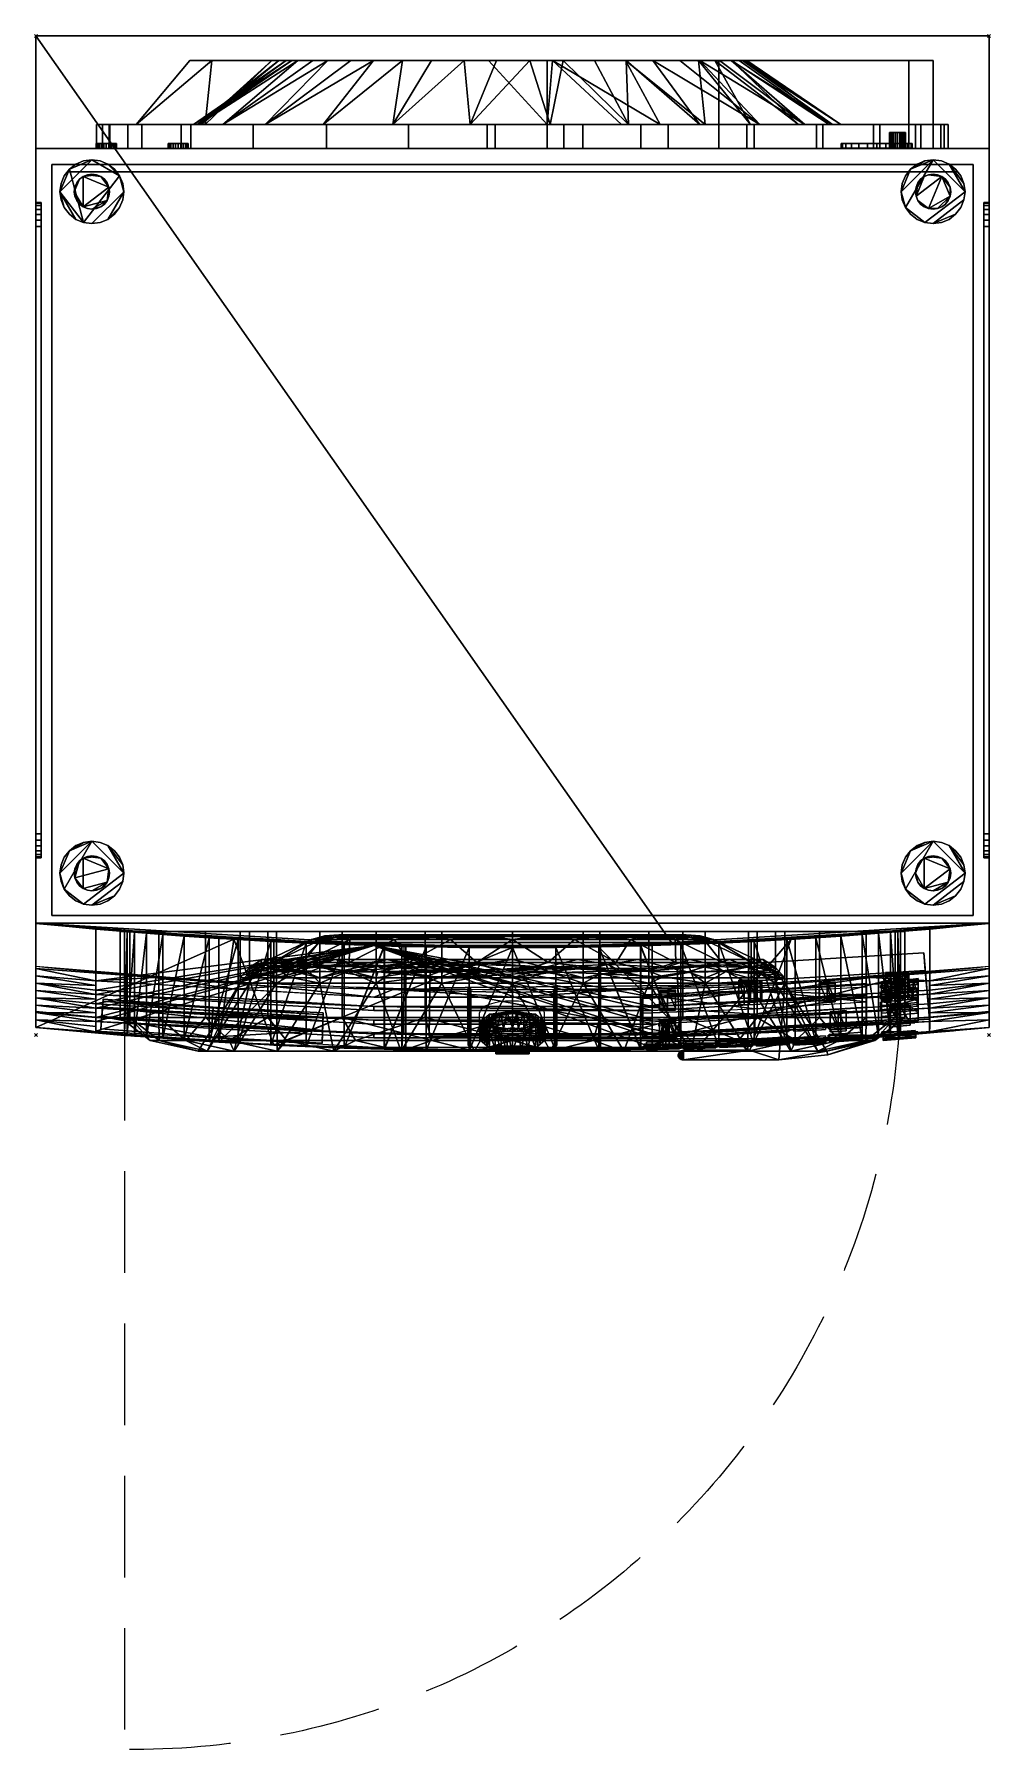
# Model space of a CAD drawing. Header units: millimetres. Extents: x -1 to 598, y -1075 to 1.
import ezdxf

# ---------------------------------------------------------------- set-up
doc = ezdxf.new("R2010")
doc.units = ezdxf.units.MM
doc.header["$PDMODE"] = 3
doc.linetypes.add('NASCOSTA', pattern=[9.525, 6.35, -3.175])
for name, color, linetype in [('PQ_200_2D', 1, 'Continuous'), ('PQ_200_3D', 1, 'Continuous'), ('PQ_204_2D', 7, 'Continuous'), ('PQ_204_3D', 7, 'Continuous'), ('PQ_GLASS_3D', 4, 'Continuous'), ('PQ_INS_3D', 3, 'Continuous'), ('PQ_WHITE_3D', 7, 'Continuous')]:
    doc.layers.add(name, color=color, linetype=linetype)

msp = doc.modelspace()

# ---------------------------------------------------------------- linework, layer by layer
at = {"layer": 'PQ_200_2D'}
msp.add_lwpolyline([(0, -610.2), (0, -610.2), (0, 0), (596.5, 0), (596.5, -610.2)], dxfattribs=at)
for start, end in [(264.4916, 269.6655), (270.3246, 275.5084)]:
    msp.add_arc((298.2, 2482.5), 3107, start, end, dxfattribs=at)
at = {"layer": 'PQ_200_3D', "extrusion": (0, 1, -1.60517e-15)}
msp.add_circle((-526.2, 74.3, -70.2), 22.2, dxfattribs=at)
at = {"layer": 'PQ_204_2D'}
for p, q in [((230.2, -569), (230.2, -623.8)), ((528.6, -594.1), (551.5, -592)), ((528.6, -595.4), (551.5, -593.3)), ((528.6, -595.4), (528.6, -594.1)), ((528.6, -598), (551.5, -595.9)), ((528.6, -602.4), (528.6, -598)), ((528.6, -602.4), (551.5, -600.3)), ((551.5, -593.3), (551.5, -592)), ((551.5, -600.3), (551.5, -595.9)), ((277.7, -620.9), (277.7, -611.1)), ((318.3, -620.9), (318.3, -611.1)), ((528.6, -604.4), (551.5, -602.3)), ((528.6, -609.1), (528.6, -604.4)), ((528.6, -609.1), (551.5, -607)), ((533.5, -609.6), (546.6, -608.4)), ((533.5, -611.1), (533.5, -609.6)), ((533.5, -611.1), (546.6, -609.9)), ((546.6, -609.9), (546.6, -608.4)), ((551.5, -607), (551.5, -602.3)), ((71.5, -628.3), (287.4, -628.3)), ((309.3, -627.1), (526.7, -627.1))]:
    msp.add_line(p, q, dxfattribs=at)
at = {"layer": 'PQ_204_2D', "linetype": 'NASCOSTA', "ltscale": 5}
msp.add_lwpolyline([(0, -70.3), (596.5, -70.3)], dxfattribs=at)
at = {"layer": 'PQ_204_2D'}
for points in [[(531.4, -591.4), (536.7, -591.4), (538.2, -589.4), (544, -589.1, 0.306382), (545.8, -587.8, 0.524623), (545.2, -587), (538, -587.4), (537.6, -586.8), (531.4, -586.9), (531.4, -591.4)], [(439.7, -597.5), (445.1, -597.5), (446.6, -595.6), (452.4, -595.3, 0.306382), (454.2, -593.9, 0.524623), (453.6, -593.1), (446.4, -593.6), (446, -592.9), (439.7, -593), (439.7, -597.5)], [(526.7, -627.1), (495.6, -637.4), (466.3, -640.6), (404.8, -640.6, -0.837867), (403.8, -635, -0.17782)]]:
    msp.add_lwpolyline(points, format="xyb", dxfattribs=at)
for points in [[(270.3, -597), (272.1, -597), (272.1, -624.2), (270.3, -624.2)], [(324.1, -597), (325.8, -597), (325.8, -624.2), (324.1, -624.2)], [(379.6, -602.2), (519.4, -594.9), (519.4, -610), (379.6, -617.1)]]:
    msp.add_lwpolyline(points, close=True, dxfattribs=at)
for points in [[(389.6, -600.9), (399.9, -600.3), (399.9, -598.9), (389.8, -599.4), (389.6, -600.9)], [(52.6, -614.1), (71.5, -628.3), (101.5, -635), (495, -635), (526.7, -627.1), (538.5, -618.2)], [(381.6, -623.4), (381.6, -626.4)], [(389.9, -617.8), (399.7, -617.5), (399.7, -619.2), (389.8, -619.4), (389.9, -617.8)], [(391.8, -620.3), (395.6, -620.1), (395.6, -622.7), (391.7, -622.7), (391.8, -620.3)], [(402.1, -622.8), (402.1, -625.8)], [(405.1, -622.7), (405.1, -625.7)], [(425.1, -621.9), (425.1, -624.9)], [(428.1, -621.8), (428.1, -624.8)], [(448.1, -620.9), (448.1, -623.9)], [(451.1, -620.7), (451.1, -623.7)], [(471.1, -619.7), (471.1, -622.7)], [(474.1, -619.5), (474.1, -622.5)], [(494.1, -618.5), (494.1, -621.5)], [(497.1, -618.3), (497.1, -621.3)], [(517.1, -617.3), (517.1, -620.3)], [(530, -615.8), (530, -618.9)], [(550, -614.3), (550, -617.3)]]:
    msp.add_lwpolyline(points, dxfattribs=at)
at = {"layer": 'PQ_204_2D', "linetype": 'NASCOSTA', "ltscale": 10, "extrusion": (0, 0, -1)}
msp.add_lwpolyline([(-55.5, -615), (-55.5, -1072)], dxfattribs=at)
at = {"layer": 'PQ_204_2D'}
for centre, radius, start, end in [((298.2, 2472.5), 3042.3, 264.374, 275.626), ((298.2, 2475.9), 3072.4, 264.4294, 275.5706), ((298.2, 2482.5), 3110, 272.818, 273.1869), ((321.3, 2483.7), 3110, 272.818, 273.1869), ((344.3, 2484.9), 3110, 272.818, 273.1869), ((298.2, 2482.5), 3110, 274.2742, 274.6437), ((298.2, 2482.5), 3110, 271.5366, 271.9145), ((298.2, 2482.5), 3110, 271.9698, 272.3385), ((298.2, 2482.5), 3110, 272.3938, 272.7626)]:
    msp.add_arc(centre, radius, start, end, dxfattribs=at)
at = {"layer": 'PQ_204_2D', "linetype": 'NASCOSTA', "ltscale": 10, "extrusion": (0, 0, -1)}
msp.add_arc((-60.2, -591.1), 480.9, 183.212, 270.5604, dxfattribs=at)
at = {"layer": 'PQ_204_2D'}
msp.add_ellipse((298, -611.1), major_axis=(-20.3, 0), ratio=0.363306, start_param=3.141593, end_param=6.283185, dxfattribs=at)
msp.add_ellipse((298, -620.9), major_axis=(-20.3, 0), ratio=0.363306, dxfattribs=at)
at = {"layer": 'PQ_204_3D'}
for p, q in [((528.6, -595.4), (528.6, -594.1)), ((528.6, -602.4), (528.6, -598)), ((534.8, -594.9), (534.8, -593.6)), ((537.2, -594.6), (537.2, -593.3)), ((528.6, -609.1), (528.6, -604.4))]:
    msp.add_line(p, q, dxfattribs=at)
for points in [[(471.1, -619.7), (471.1, -622.7)], [(474.1, -619.5), (474.1, -622.5)], [(494.1, -618.3), (494.1, -621.3)], [(497.1, -618.1), (497.1, -621.1)], [(517.1, -616.8), (517.1, -619.8)]]:
    msp.add_lwpolyline(points, dxfattribs=at)
for start, end in [(273.2423, 273.6114), (273.6668, 274.0361)]:
    msp.add_arc((298.2, 2482.5), 3110, start, end, dxfattribs=at)
for points, invisible_edges in [([(439.9, -604.1, 828.4), (446.8, -602.3, 832.3), (443.2, -602, 833.4)], 15), ([(439.9, -602.2, 833.4), (439.9, -604.1, 828.4), (443.2, -602, 833.4)], 2), ([(439.9, -604.1, 828.4), (447, -602.3, 832.2), (446.8, -602.3, 832.3)], 13), ([(446.5, -601.9, 833.4), (443.2, -602, 833.4), (446.4, -602, 833.1)], 2), ([(446.6, -602.2, 832.6), (443.2, -602, 833.4), (446.8, -602.3, 832.3)], 3), ([(446.4, -602.1, 832.9), (443.2, -602, 833.4), (446.6, -602.2, 832.6)], 3), ([(446.4, -602, 833.1), (443.2, -602, 833.4), (446.4, -602.1, 832.9)], 3), ([(453.5, -602.2, 831.5), (450.4, -602.3, 831.8), (454.4, -602.6, 830.5)], 14), ([(454.4, -602.6, 830.5), (454.4, -602.5, 830.8), (453.5, -602.2, 831.5)], 14), ([(454.4, -602.5, 830.8), (454.3, -602.4, 831.1), (453.5, -602.2, 831.5)], 14), ([(453.5, -602.2, 831.5), (454.1, -602.3, 831.3), (453.8, -602.3, 831.5)], 1), ([(454.1, -602.3, 831.3), (453.5, -602.2, 831.5), (454.3, -602.4, 831.1)], 3), ([(531.8, -598.3, 828.4), (538.7, -596.3, 832.3), (535.1, -596.1, 833.4)], 15), ([(531.8, -596.4, 833.4), (531.8, -598.3, 828.4), (535.1, -596.1, 833.4)], 2), ([(531.8, -598.3, 828.4), (538.9, -596.3, 832.2), (538.7, -596.3, 832.3)], 13), ([(531.8, -598.3, 828.4), (538.9, -598.7, 826.1), (538.9, -596.3, 832.2)], 15), ([(538.4, -599, 825.5), (538.5, -598.9, 825.7), (531.8, -598.3, 828.4)], 14), ([(538.7, -598.8, 826), (538.9, -598.7, 826.1), (531.8, -598.3, 828.4)], 14), ([(531.8, -598.3, 828.4), (538.5, -598.9, 825.7), (538.7, -598.8, 826)], 13), ([(535.1, -600.1, 823.4), (538.4, -599, 825.5), (531.8, -598.3, 828.4)], 15), ([(531.8, -598.3, 828.4), (531.8, -600.3, 823.4), (535.1, -600.1, 823.4)], 12), ([(538.4, -595.9, 833.4), (535.1, -596.1, 833.4), (538.3, -596, 833.1)], 2), ([(538.3, -596, 833.1), (535.1, -596.1, 833.4), (538.3, -596.1, 832.9)], 3), ([(538.5, -596.2, 832.6), (535.1, -596.1, 833.4), (538.7, -596.3, 832.3)], 3), ([(538.3, -596.1, 832.9), (535.1, -596.1, 833.4), (538.5, -596.2, 832.6)], 3), ([(538.3, -599.1, 825.2), (538.4, -599, 825.5), (535.1, -600.1, 823.4)], 14), ([(538.3, -599.1, 825.2), (535.1, -600.1, 823.4), (538.3, -599.5, 824.3)], 3), ([(538.3, -599.5, 824.3), (535.1, -600.1, 823.4), (538.3, -599.8, 823.4)], 1), ([(537.5, -602.9, 815.7), (544, -602.4, 815.7), (540.7, -602.2, 816.9)], 15), ([(537.5, -602.9, 815.7), (540.7, -602.2, 816.9), (537.5, -602.4, 816.9)], 1), ([(539.2, -596.3, 832.1), (538.9, -596.3, 832.2), (539.2, -598.6, 826.2)], 14), ([(539.2, -598.6, 826.2), (538.9, -596.3, 832.2), (538.9, -598.7, 826.1)], 3), ([(542.3, -596.2, 831.8), (539.2, -596.3, 832.1), (542.3, -598.3, 826.5)], 14), ([(539.2, -598.6, 826.2), (542.3, -598.3, 826.5), (539.2, -596.3, 832.1)], 14), ([(544, -602.4, 815.7), (544, -601.9, 816.9), (540.7, -602.2, 816.9)], 12), ([(542.3, -596.2, 831.8), (546.3, -596.3, 830.5), (545.4, -596, 831.5)], 3), ([(542.3, -596.2, 831.8), (546.3, -596.9, 829.1), (546.3, -596.3, 830.5)], 13), ([(546.3, -596.9, 829.1), (542.3, -596.2, 831.8), (542.3, -598.3, 826.5)], 15), ([(546.3, -597.4, 827.8), (546.3, -596.9, 829.1), (542.3, -598.3, 826.5)], 14), ([(546.3, -597.4, 827.8), (542.3, -598.3, 826.5), (545.4, -597.9, 826.8)], 13), ([(546.3, -596.3, 830.5), (546.3, -596.2, 830.8), (545.4, -596, 831.5)], 14), ([(546.3, -596.2, 830.8), (546.2, -596.1, 831.1), (545.4, -596, 831.5)], 14), ([(545.4, -596, 831.5), (546, -596.1, 831.3), (545.7, -596, 831.5)], 1), ([(546.2, -596.1, 831.1), (546, -596.1, 831.3), (545.4, -596, 831.5)], 14), ([(546.3, -597.5, 827.5), (546.3, -597.4, 827.8), (545.4, -597.9, 826.8)], 14), ([(545.4, -597.9, 826.8), (546.2, -597.7, 827.2), (546.3, -597.5, 827.5)], 13), ([(546, -597.8, 827), (546.2, -597.7, 827.2), (545.4, -597.9, 826.8)], 14), ([(546, -597.8, 827), (545.4, -597.9, 826.8), (545.7, -597.8, 826.8)], 1), ([(545.7, -602.2, 815.7), (552.2, -601.7, 815.7), (549, -601.5, 816.9)], 15), ([(545.7, -602.2, 815.7), (549, -601.5, 816.9), (545.7, -601.7, 816.9)], 1), ([(549, -602.5, 814.4), (552.2, -601.7, 815.7), (545.7, -602.2, 815.7)], 15), ([(545.7, -602.2, 815.7), (545.7, -602.7, 814.4), (549, -602.5, 814.4)], 12), ([(552.2, -601.7, 815.7), (552.2, -601.2, 816.9), (549, -601.5, 816.9)], 12), ([(549, -602.5, 814.4), (552.2, -602.2, 814.4), (552.2, -601.7, 815.7)], 12), ([(272, -607.6, 827.9), (271.2, -606.7, 830.1), (270.5, -607.6, 827.9)], 15), ([(270.5, -607.6, 827.9), (271.2, -606.7, 830.1), (270.5, -606.7, 830.1)], 1), ([(270.5, -607.6, 827.9), (271.2, -608.5, 825.6), (272, -607.6, 827.9)], 15), ([(270.5, -608.5, 825.6), (271.2, -608.5, 825.6), (270.5, -607.6, 827.9)], 2), ([(272, -610.9, 819.5), (271.2, -610, 821.8), (270.5, -610.9, 819.5)], 15), ([(270.5, -610.9, 819.5), (271.2, -610, 821.8), (270.5, -610, 821.8)], 1), ([(270.5, -610.9, 819.5), (271.2, -611.8, 817.3), (272, -610.9, 819.5)], 15), ([(270.5, -611.8, 817.3), (271.2, -611.8, 817.3), (270.5, -610.9, 819.5)], 2), ([(272, -607.6, 827.9), (272, -606.7, 830.1), (271.2, -606.7, 830.1)], 12), ([(272, -607.6, 827.9), (271.2, -608.5, 825.6), (272, -608.5, 825.6)], 1), ([(272, -610.9, 819.5), (272, -610, 821.8), (271.2, -610, 821.8)], 12), ([(272, -610.9, 819.5), (271.2, -611.8, 817.3), (272, -611.8, 817.3)], 1), ([(324.5, -607.6, 827.9), (326, -607.6, 827.9), (325.2, -606.7, 830.1)], 15), ([(324.5, -607.6, 827.9), (325.2, -606.7, 830.1), (324.5, -606.7, 830.1)], 1), ([(324.5, -607.6, 827.9), (324.5, -608.5, 825.6), (325.2, -608.5, 825.6)], 12), ([(325.2, -608.5, 825.6), (326, -607.6, 827.9), (324.5, -607.6, 827.9)], 15), ([(324.5, -610.9, 819.5), (326, -610.9, 819.5), (325.2, -610, 821.8)], 15), ([(324.5, -610.9, 819.5), (325.2, -610, 821.8), (324.5, -610, 821.8)], 1), ([(324.5, -610.9, 819.5), (324.5, -611.8, 817.3), (325.2, -611.8, 817.3)], 12), ([(325.2, -611.8, 817.3), (326, -610.9, 819.5), (324.5, -610.9, 819.5)], 15), ([(326, -607.6, 827.9), (326, -606.7, 830.1), (325.2, -606.7, 830.1)], 12), ([(325.2, -608.5, 825.6), (326, -608.5, 825.6), (326, -607.6, 827.9)], 12), ([(326, -610.9, 819.5), (326, -610, 821.8), (325.2, -610, 821.8)], 12), ([(325.2, -611.8, 817.3), (326, -611.8, 817.3), (326, -610.9, 819.5)], 12), ([(379.9, -611.3, 815.8), (379.9, -626.1, 778.3), (413.2, -624.8, 778.3), (417.1, -609.9, 815.8)], 4), ([(390.2, -609.2, 820.6), (400.2, -608.8, 820.6), (395.2, -608.4, 822.1)], 15), ([(390.2, -609.2, 820.6), (395.2, -608.4, 822.1), (390.2, -608.6, 822.1)], 1), ([(395.2, -609.6, 819.1), (400.2, -608.8, 820.6), (390.2, -609.2, 820.6)], 15), ([(390.2, -609.2, 820.6), (390.2, -609.7, 819.1), (395.2, -609.6, 819.1)], 12), ([(400.2, -608.8, 820.6), (400.2, -608.2, 822.1), (395.2, -608.4, 822.1)], 12), ([(395.2, -609.6, 819.1), (400.2, -609.4, 819.1), (400.2, -608.8, 820.6)], 12), ([(413.2, -624.8, 778.3), (417.1, -609.9, 815.8), (450, -608.6, 815.8), (450, -623.4, 778.3)], 5), ([(439.9, -604.1, 828.4), (447, -604.7, 826.1), (447, -602.3, 832.2)], 15), ([(446.5, -605, 825.5), (446.6, -604.9, 825.7), (439.9, -604.1, 828.4)], 14), ([(446.8, -604.8, 826), (447, -604.7, 826.1), (439.9, -604.1, 828.4)], 14), ([(439.9, -604.1, 828.4), (446.6, -604.9, 825.7), (446.8, -604.8, 826)], 13), ([(443.2, -606, 823.4), (446.5, -605, 825.5), (439.9, -604.1, 828.4)], 15), ([(439.9, -604.1, 828.4), (439.9, -606.1, 823.4), (443.2, -606, 823.4)], 12), ([(446.4, -605.1, 825.2), (446.5, -605, 825.5), (443.2, -606, 823.4)], 14), ([(446.4, -605.1, 825.2), (443.2, -606, 823.4), (446.4, -605.5, 824.3)], 3), ([(446.4, -605.5, 824.3), (443.2, -606, 823.4), (446.4, -605.8, 823.4)], 1), ([(447.3, -602.3, 832.1), (447, -602.3, 832.2), (447.3, -604.7, 826.2)], 14), ([(447.3, -604.7, 826.2), (447, -602.3, 832.2), (447, -604.7, 826.1)], 3), ([(447.3, -604.7, 826.2), (450.4, -604.4, 826.5), (447.3, -602.3, 832.1)], 14), ([(450.4, -602.3, 831.8), (447.3, -602.3, 832.1), (450.4, -604.4, 826.5)], 14), ([(450, -608.6, 815.8), (450, -623.4, 778.3), (484.9, -621.2, 778.3), (486.1, -606.3, 815.8)], 5), ([(450.4, -602.3, 831.8), (454.4, -603.1, 829.1), (454.4, -602.6, 830.5)], 13), ([(454.4, -603.1, 829.1), (450.4, -602.3, 831.8), (450.4, -604.4, 826.5)], 15), ([(454.4, -603.7, 827.8), (454.4, -603.1, 829.1), (450.4, -604.4, 826.5)], 14), ([(454.4, -603.7, 827.8), (450.4, -604.4, 826.5), (453.5, -604.1, 826.8)], 13), ([(454.4, -603.8, 827.5), (454.4, -603.7, 827.8), (453.5, -604.1, 826.8)], 14), ([(453.5, -604.1, 826.8), (454.3, -603.9, 827.2), (454.4, -603.8, 827.5)], 13), ([(454.1, -604, 827), (454.3, -603.9, 827.2), (453.5, -604.1, 826.8)], 14), ([(454.1, -604, 827), (453.5, -604.1, 826.8), (453.8, -604.1, 826.8)], 1), ([(484.9, -621.2, 778.3), (486.1, -606.3, 815.8), (519.9, -604.2, 815.8), (519.9, -619, 778.3)], 1), ([(490.1, -604.4, 820.6), (500.1, -603.7, 820.6), (495.1, -603.5, 822.1)], 15), ([(490.1, -604.4, 820.6), (495.1, -603.5, 822.1), (490.1, -603.8, 822.1)], 1), ([(495.1, -604.7, 819.1), (500.1, -603.7, 820.6), (490.1, -604.4, 820.6)], 15), ([(490.1, -604.4, 820.6), (490.1, -605, 819.1), (495.1, -604.7, 819.1)], 12), ([(500.1, -603.7, 820.6), (500.1, -603.1, 822.1), (495.1, -603.5, 822.1)], 12), ([(495.1, -604.7, 819.1), (500.1, -604.3, 819.1), (500.1, -603.7, 820.6)], 12), ([(529.2, -603.6, 815.7), (535.7, -603.1, 815.7), (532.5, -602.8, 816.9)], 15), ([(529.2, -603.6, 815.7), (532.5, -602.8, 816.9), (529.2, -603.1, 816.9)], 1), ([(532.5, -603.8, 814.4), (535.7, -603.1, 815.7), (529.2, -603.6, 815.7)], 15), ([(529.2, -603.6, 815.7), (529.2, -604.1, 814.4), (532.5, -603.8, 814.4)], 12), ([(529.2, -608.9, 802), (552.2, -607.1, 802), (540.7, -605.7, 808)], 15), ([(529.2, -608.9, 802), (540.7, -605.7, 808), (529.2, -606.6, 808)], 1), ([(540.7, -610.4, 796), (552.2, -607.1, 802), (529.2, -608.9, 802)], 15), ([(529.2, -608.9, 802), (529.2, -611.3, 796), (540.7, -610.4, 796)], 12), ([(529.2, -615.6, 785), (552.2, -613.8, 785), (540.7, -612.4, 791)], 15), ([(529.2, -615.6, 785), (540.7, -612.4, 791), (529.2, -613.3, 791)], 1), ([(535.7, -603.1, 815.7), (535.7, -602.6, 816.9), (532.5, -602.8, 816.9)], 12), ([(532.5, -603.8, 814.4), (535.7, -603.5, 814.4), (535.7, -603.1, 815.7)], 12), ([(540.7, -603.1, 814.4), (544, -602.4, 815.7), (537.5, -602.9, 815.7)], 15), ([(537.5, -602.9, 815.7), (537.5, -603.4, 814.4), (540.7, -603.1, 814.4)], 12), ([(540.7, -603.1, 814.4), (544, -602.9, 814.4), (544, -602.4, 815.7)], 12), ([(552.2, -607.1, 802), (552.2, -604.7, 808), (540.7, -605.7, 808)], 12), ([(540.7, -610.4, 796), (552.2, -609.4, 796), (552.2, -607.1, 802)], 12), ([(552.2, -613.8, 785), (552.2, -611.4, 791), (540.7, -612.4, 791)], 12), ([(272, -614.2, 811.2), (271.2, -613.3, 813.4), (270.5, -614.2, 811.2)], 15), ([(270.5, -614.2, 811.2), (271.2, -613.3, 813.4), (270.5, -613.3, 813.4)], 1), ([(270.5, -614.2, 811.2), (271.2, -615.1, 808.9), (272, -614.2, 811.2)], 15), ([(270.5, -615.1, 808.9), (271.2, -615.1, 808.9), (270.5, -614.2, 811.2)], 2), ([(272, -617.5, 802.8), (271.2, -616.6, 805.1), (270.5, -617.5, 802.8)], 15), ([(270.5, -617.5, 802.8), (271.2, -616.6, 805.1), (270.5, -616.6, 805.1)], 1), ([(270.5, -617.5, 802.8), (271.2, -618.3, 800.6), (272, -617.5, 802.8)], 15), ([(270.5, -618.3, 800.6), (271.2, -618.3, 800.6), (270.5, -617.5, 802.8)], 2), ([(272, -620.7, 794.5), (271.2, -619.9, 796.7), (270.5, -620.7, 794.5)], 15), ([(270.5, -620.7, 794.5), (271.2, -619.9, 796.7), (270.5, -619.9, 796.7)], 1), ([(270.5, -620.7, 794.5), (271.2, -621.6, 792.2), (272, -620.7, 794.5)], 15), ([(270.5, -621.6, 792.2), (271.2, -621.6, 792.2), (270.5, -620.7, 794.5)], 2), ([(272, -624, 786.1), (271.2, -623.1, 788.4), (270.5, -624, 786.1)], 15), ([(270.5, -624, 786.1), (271.2, -623.1, 788.4), (270.5, -623.1, 788.4)], 1), ([(272, -614.2, 811.2), (272, -613.3, 813.4), (271.2, -613.3, 813.4)], 12), ([(272, -614.2, 811.2), (271.2, -615.1, 808.9), (272, -615.1, 808.9)], 1), ([(272, -617.5, 802.8), (272, -616.6, 805.1), (271.2, -616.6, 805.1)], 12), ([(272, -617.5, 802.8), (271.2, -618.3, 800.6), (272, -618.3, 800.6)], 1), ([(272, -620.7, 794.5), (272, -619.9, 796.7), (271.2, -619.9, 796.7)], 12), ([(272, -620.7, 794.5), (271.2, -621.6, 792.2), (272, -621.6, 792.2)], 1), ([(272, -624, 786.1), (272, -623.1, 788.4), (271.2, -623.1, 788.4)], 12), ([(324.5, -614.2, 811.2), (326, -614.2, 811.2), (325.2, -613.3, 813.4)], 15), ([(324.5, -614.2, 811.2), (325.2, -613.3, 813.4), (324.5, -613.3, 813.4)], 1), ([(324.5, -614.2, 811.2), (324.5, -615.1, 808.9), (325.2, -615.1, 808.9)], 12), ([(325.2, -615.1, 808.9), (326, -614.2, 811.2), (324.5, -614.2, 811.2)], 15), ([(324.5, -617.5, 802.8), (326, -617.5, 802.8), (325.2, -616.6, 805.1)], 15), ([(324.5, -617.5, 802.8), (325.2, -616.6, 805.1), (324.5, -616.6, 805.1)], 1), ([(324.5, -617.5, 802.8), (324.5, -618.3, 800.6), (325.2, -618.3, 800.6)], 12), ([(325.2, -618.3, 800.6), (326, -617.5, 802.8), (324.5, -617.5, 802.8)], 15), ([(324.5, -620.7, 794.5), (326, -620.7, 794.5), (325.2, -619.9, 796.7)], 15), ([(324.5, -620.7, 794.5), (325.2, -619.9, 796.7), (324.5, -619.9, 796.7)], 1), ([(324.5, -620.7, 794.5), (324.5, -621.6, 792.2), (325.2, -621.6, 792.2)], 12), ([(325.2, -621.6, 792.2), (326, -620.7, 794.5), (324.5, -620.7, 794.5)], 15), ([(324.5, -624, 786.1), (326, -624, 786.1), (325.2, -623.1, 788.4)], 15), ([(324.5, -624, 786.1), (325.2, -623.1, 788.4), (324.5, -623.1, 788.4)], 1), ([(326, -614.2, 811.2), (326, -613.3, 813.4), (325.2, -613.3, 813.4)], 12), ([(325.2, -615.1, 808.9), (326, -615.1, 808.9), (326, -614.2, 811.2)], 12), ([(326, -617.5, 802.8), (326, -616.6, 805.1), (325.2, -616.6, 805.1)], 12), ([(325.2, -618.3, 800.6), (326, -618.3, 800.6), (326, -617.5, 802.8)], 12), ([(326, -620.7, 794.5), (326, -619.9, 796.7), (325.2, -619.9, 796.7)], 12), ([(325.2, -621.6, 792.2), (326, -621.6, 792.2), (326, -620.7, 794.5)], 12), ([(326, -624, 786.1), (326, -623.1, 788.4), (325.2, -623.1, 788.4)], 12), ([(497.1, -622.4, 773.7), (507.1, -621.8, 773.7), (502.1, -621.5, 775.2)], 15), ([(497.1, -622.4, 773.7), (502.1, -621.5, 775.2), (497.1, -621.8, 775.2)], 1), ([(502.1, -622.7, 772.2), (507.1, -621.8, 773.7), (497.1, -622.4, 773.7)], 15), ([(497.1, -622.4, 773.7), (497.1, -623, 772.2), (502.1, -622.7, 772.2)], 12), ([(507.1, -621.8, 773.7), (507.1, -621.2, 775.2), (502.1, -621.5, 775.2)], 12), ([(502.1, -622.7, 772.2), (507.1, -622.3, 772.2), (507.1, -621.8, 773.7)], 12), ([(540.7, -617.1, 779), (552.2, -613.8, 785), (529.2, -615.6, 785)], 15), ([(529.2, -615.6, 785), (529.2, -618, 779), (540.7, -617.1, 779)], 12), ([(534.2, -619.3, 774.8), (547.2, -618.2, 774.8), (540.7, -618.1, 776.5)], 15), ([(534.2, -619.3, 774.8), (540.7, -618.1, 776.5), (534.2, -618.6, 776.5)], 1), ([(540.7, -619.5, 773), (547.2, -618.2, 774.8), (534.2, -619.3, 774.8)], 15), ([(534.2, -619.3, 774.8), (534.2, -620, 773), (540.7, -619.5, 773)], 12), ([(540.7, -617.1, 779), (552.2, -616.1, 779), (552.2, -613.8, 785)], 12), ([(547.2, -618.2, 774.8), (547.2, -617.5, 776.5), (540.7, -618.1, 776.5)], 12), ([(540.7, -619.5, 773), (547.2, -618.9, 773), (547.2, -618.2, 774.8)], 12), ([(270.5, -624, 786.1), (271.2, -624.9, 783.9), (272, -624, 786.1)], 15), ([(270.5, -624.9, 783.9), (271.2, -624.9, 783.9), (270.5, -624, 786.1)], 2), ([(272, -627.3, 777.8), (271.2, -626.4, 780), (270.5, -627.3, 777.8)], 15), ([(270.5, -627.3, 777.8), (271.2, -626.4, 780), (270.5, -626.4, 780)], 1), ([(270.5, -627.3, 777.8), (271.2, -628.2, 775.5), (272, -627.3, 777.8)], 15), ([(270.5, -628.2, 775.5), (271.2, -628.2, 775.5), (270.5, -627.3, 777.8)], 2), ([(272, -630.6, 769.4), (271.2, -629.7, 771.7), (270.5, -630.6, 769.4)], 15), ([(270.5, -630.6, 769.4), (271.2, -629.7, 771.7), (270.5, -629.7, 771.7)], 1), ([(270.5, -630.6, 769.4), (271.2, -631.5, 767.2), (272, -630.6, 769.4)], 15), ([(270.5, -631.5, 767.2), (271.2, -631.5, 767.2), (270.5, -630.6, 769.4)], 2), ([(272, -624, 786.1), (271.2, -624.9, 783.9), (272, -624.9, 783.9)], 1), ([(272, -627.3, 777.8), (272, -626.4, 780), (271.2, -626.4, 780)], 12), ([(272, -627.3, 777.8), (271.2, -628.2, 775.5), (272, -628.2, 775.5)], 1), ([(272, -630.6, 769.4), (272, -629.7, 771.7), (271.2, -629.7, 771.7)], 12), ([(272, -630.6, 769.4), (271.2, -631.5, 767.2), (272, -631.5, 767.2)], 1), ([(324.5, -624, 786.1), (324.5, -624.9, 783.9), (325.2, -624.9, 783.9)], 12), ([(325.2, -624.9, 783.9), (326, -624, 786.1), (324.5, -624, 786.1)], 15), ([(324.5, -627.3, 777.8), (326, -627.3, 777.8), (325.2, -626.4, 780)], 15), ([(324.5, -627.3, 777.8), (325.2, -626.4, 780), (324.5, -626.4, 780)], 1), ([(324.5, -627.3, 777.8), (324.5, -628.2, 775.5), (325.2, -628.2, 775.5)], 12), ([(325.2, -628.2, 775.5), (326, -627.3, 777.8), (324.5, -627.3, 777.8)], 15), ([(324.5, -630.6, 769.4), (326, -630.6, 769.4), (325.2, -629.7, 771.7)], 15), ([(324.5, -630.6, 769.4), (325.2, -629.7, 771.7), (324.5, -629.7, 771.7)], 1), ([(324.5, -630.6, 769.4), (324.5, -631.5, 767.2), (325.2, -631.5, 767.2)], 12), ([(325.2, -631.5, 767.2), (326, -630.6, 769.4), (324.5, -630.6, 769.4)], 15), ([(325.2, -624.9, 783.9), (326, -624.9, 783.9), (326, -624, 786.1)], 12), ([(326, -627.3, 777.8), (326, -626.4, 780), (325.2, -626.4, 780)], 12), ([(325.2, -628.2, 775.5), (326, -628.2, 775.5), (326, -627.3, 777.8)], 12), ([(326, -630.6, 769.4), (326, -629.7, 771.7), (325.2, -629.7, 771.7)], 12), ([(325.2, -631.5, 767.2), (326, -631.5, 767.2), (326, -630.6, 769.4)], 12), ([(390.2, -627.6, 773.7), (400.2, -627.3, 773.7), (395.2, -626.9, 775.2)], 15), ([(390.2, -627.6, 773.7), (395.2, -626.9, 775.2), (390.2, -627, 775.2)], 1), ([(395.2, -628.1, 772.2), (400.2, -627.3, 773.7), (390.2, -627.6, 773.7)], 15), ([(390.2, -627.6, 773.7), (390.2, -628.2, 772.2), (395.2, -628.1, 772.2)], 12), ([(392.2, -630.5, 766.1), (396.2, -630.4, 766.1), (394.2, -629.1, 769.5)], 15), ([(392.2, -630.5, 766.1), (394.2, -629.1, 769.5), (392.2, -629.2, 769.5)], 1), ([(394.2, -631.8, 762.8), (396.2, -630.4, 766.1), (392.2, -630.5, 766.1)], 15), ([(392.2, -630.5, 766.1), (392.2, -631.8, 762.8), (394.2, -631.8, 762.8)], 12), ([(396.2, -630.4, 766.1), (396.2, -629.1, 769.5), (394.2, -629.1, 769.5)], 12), ([(394.2, -631.8, 762.8), (396.2, -631.7, 762.8), (396.2, -630.4, 766.1)], 12), ([(400.2, -627.3, 773.7), (400.2, -626.7, 775.2), (395.2, -626.9, 775.2)], 12), ([(395.2, -628.1, 772.2), (400.2, -627.9, 772.2), (400.2, -627.3, 773.7)], 12)]:
    msp.add_3dface(points, dxfattribs=dict(at, invisible_edges=invisible_edges))
at = {"layer": 'PQ_INS_3D'}
for p in [(0, 0), (596.5, 0), (0, -625), (596.5, -625)]:
    msp.add_point(p, dxfattribs=at)

# ---------------------------------------------------------------- meshes
at = {"layer": 'PQ_200_3D'}
mesh = msp.add_polyface(dxfattribs=at)
corners = [(596.5, 0, 850), (596.5, 0, 820), (0, 0, 820), (0, 0, 850)]
mesh.append_faces([[corners[k] for k in face] for face in [(0, 1, 2, 3)]])
mesh = msp.add_polyface(dxfattribs=at)
corners = [(596.5, 0, 850), (0, 0, 850), (0, -555.1, 850), (198.7, -567.1, 850), (397.8, -567.1, 850), (596.5, -555.1, 850)]
mesh.append_faces([[corners[k] for k in face] for face in [(4, 5, 0, 1), (1, 2, 3, 4)]], dxfattribs={"vtx3": -1})
mesh = msp.add_polyface(dxfattribs=at)
corners = [(596.5, 0, 820), (596.5, -555.1, 820), (397.8, -567.1, 820), (198.7, -567.1, 820), (0, -555.1, 820), (0, 0, 820)]
mesh.append_faces([[corners[k] for k in face] for face in [(3, 4, 5, 2), (0, 1, 2, 5)]], dxfattribs={"vtx2": -1})
mesh = msp.add_polyface(dxfattribs=at)
corners = [(0, 0, 850), (0, 0, 820), (0, -555.1, 820), (0, -555.1, 850)]
mesh.append_faces([[corners[k] for k in face] for face in [(0, 1, 2, 3)]])
mesh = msp.add_polyface(dxfattribs=at)
corners = [(596.5, -555.1, 850), (596.5, -555.1, 820), (596.5, 0, 820), (596.5, 0, 850)]
mesh.append_faces([[corners[k] for k in face] for face in [(0, 1, 2, 3)]])
mesh = msp.add_polyface(dxfattribs=at)
corners = [(539.3, -60.3, 730), (538, -60.3, 730.2), (536.8, -60.3, 730.7), (535.8, -60.3, 731.5), (535, -60.3, 732.5), (534.5, -60.3, 733.7), (534.3, -60.3, 735), (534.5, -60.3, 736.3), (535, -60.3, 737.5), (535.8, -60.3, 738.5), (536.8, -60.3, 739.3), (538, -60.3, 739.8), (539.3, -60.3, 740), (540.6, -60.3, 739.8), (541.8, -60.3, 739.3), (542.8, -60.3, 738.5), (543.6, -60.3, 737.5), (544.1, -60.3, 736.3), (544.3, -60.3, 735), (544.1, -60.3, 733.7), (543.6, -60.3, 732.5), (542.8, -60.3, 731.5), (541.8, -60.3, 730.7), (540.6, -60.3, 730.2)]
mesh.append_faces([[corners[k] for k in face] for face in [(1, 4, 21, 0)]], dxfattribs={"vtx0": -1, "vtx1": -1, "vtx2": -1})
mesh.append_faces([[corners[k] for k in face] for face in [(9, 12, 15, 21)]], dxfattribs={"vtx0": -1, "vtx1": -1, "vtx2": -1, "vtx3": -1})
mesh.append_faces([[corners[k] for k in face] for face in [(8, 4, 5)]], dxfattribs={"vtx0": -1, "vtx2": -1})
mesh.append_faces([[corners[k] for k in face] for face in [(4, 8, 9, 21)]], dxfattribs={"vtx0": -1, "vtx2": -1, "vtx3": -1})
mesh.append_faces([[corners[k] for k in face] for face in [(7, 8, 5, 6), (11, 12, 9, 10)]], dxfattribs={"vtx1": -1})
mesh.append_faces([[corners[k] for k in face] for face in [(15, 16, 21)]], dxfattribs={"vtx1": -1, "vtx2": -1})
mesh.append_faces([[corners[k] for k in face] for face in [(16, 17, 20, 21)]], dxfattribs={"vtx1": -1, "vtx3": -1})
mesh.append_faces([[corners[k] for k in face] for face in [(2, 3, 4, 1), (13, 14, 15, 12)]], dxfattribs={"vtx2": -1})
mesh.append_faces([[corners[k] for k in face] for face in [(17, 18, 19, 20), (21, 22, 23, 0)]], dxfattribs={"vtx3": -1})
mesh = msp.add_polyface(dxfattribs=at)
corners = [(539.3, -60.3, 740), (538, -60.3, 739.8), (536.8, -60.3, 739.3), (535.8, -60.3, 738.5), (535, -60.3, 737.5), (534.5, -60.3, 736.3), (534.3, -60.3, 735), (534.5, -60.3, 733.7), (535, -60.3, 732.5), (535.8, -60.3, 731.5), (536.8, -60.3, 730.7), (538, -60.3, 730.2), (539.3, -60.3, 730), (539.3, -70.3, 730), (538, -70.3, 730.2), (536.8, -70.3, 730.7), (535.8, -70.3, 731.5), (535, -70.3, 732.5), (534.5, -70.3, 733.7), (534.3, -70.3, 735), (534.5, -70.3, 736.3), (535, -70.3, 737.5), (535.8, -70.3, 738.5), (536.8, -70.3, 739.3), (538, -70.3, 739.8), (539.3, -70.3, 740)]
mesh.append_faces([[corners[k] for k in face] for face in [(13, 14, 11, 12), (0, 1, 24, 25)]], dxfattribs={"vtx1": -1})
mesh.append_faces([[corners[k] for k in face] for face in [(14, 15, 10, 11), (16, 17, 8, 9), (15, 16, 9, 10), (17, 18, 7, 8), (6, 7, 18, 19), (19, 20, 5, 6), (20, 21, 4, 5), (22, 23, 2, 3), (21, 22, 3, 4), (23, 24, 1, 2)]], dxfattribs={"vtx1": -1, "vtx3": -1})
mesh = msp.add_polyface(dxfattribs=at)
corners = [(539.3, -60.3, 730), (540.6, -60.3, 730.2), (541.8, -60.3, 730.7), (542.8, -60.3, 731.5), (543.6, -60.3, 732.5), (544.1, -60.3, 733.7), (544.3, -60.3, 735), (544.1, -60.3, 736.3), (543.6, -60.3, 737.5), (542.8, -60.3, 738.5), (541.8, -60.3, 739.3), (540.6, -60.3, 739.8), (539.3, -60.3, 740), (539.3, -70.3, 740), (540.6, -70.3, 739.8), (541.8, -70.3, 739.3), (542.8, -70.3, 738.5), (543.6, -70.3, 737.5), (544.1, -70.3, 736.3), (544.3, -70.3, 735), (544.1, -70.3, 733.7), (543.6, -70.3, 732.5), (542.8, -70.3, 731.5), (541.8, -70.3, 730.7), (540.6, -70.3, 730.2), (539.3, -70.3, 730)]
mesh.append_faces([[corners[k] for k in face] for face in [(13, 14, 11, 12), (0, 1, 24, 25)]], dxfattribs={"vtx1": -1})
mesh.append_faces([[corners[k] for k in face] for face in [(14, 15, 10, 11), (16, 17, 8, 9), (15, 16, 9, 10), (17, 18, 7, 8), (6, 7, 18, 19), (19, 20, 5, 6), (20, 21, 4, 5), (22, 23, 2, 3), (21, 22, 3, 4), (23, 24, 1, 2)]], dxfattribs={"vtx1": -1, "vtx3": -1})
mesh = msp.add_polyface(dxfattribs=at)
corners = [(0, -70.3, 820), (0, -555.1, 820), (596.5, -555.1, 820), (596.5, -70.3, 820)]
mesh.append_faces([[corners[k] for k in face] for face in [(0, 1, 2, 3)]])
mesh = msp.add_polyface(dxfattribs=at)
corners = [(596.5, -555.1, 10), (0, -555.1, 10), (0, -70.3, 10), (596.5, -70.3, 10)]
mesh.append_faces([[corners[k] for k in face] for face in [(0, 1, 2, 3)]])
mesh = msp.add_polyface(dxfattribs=at)
corners = [(596.5, -70.3, 820), (596.5, -70.3, 10), (0, -70.3, 10), (0, -70.3, 820)]
mesh.append_faces([[corners[k] for k in face] for face in [(0, 1, 2, 3)]])
mesh = msp.add_polyface(dxfattribs=at)
corners = [(0, -555.1, 820), (0, -70.3, 820), (0, -70.3, 10), (0, -555.1, 10), (0, -499.1, 769), (0, -503, 768.4), (0, -506.6, 766.9), (0, -509.7, 764.6), (0, -512.1, 761.5), (0, -513.6, 757.8), (0, -514.1, 754), (0, -513.6, 750.1), (0, -512.1, 746.5), (0, -509.7, 743.3), (0, -506.6, 741), (0, -503, 739.5), (0, -499.1, 739), (0, -119.1, 739), (0, -115.2, 739.5), (0, -111.6, 741), (0, -108.5, 743.3), (0, -106.1, 746.5), (0, -104.6, 750.1), (0, -104.1, 754), (0, -104.6, 757.8), (0, -106.1, 761.5), (0, -108.5, 764.6), (0, -111.6, 766.9), (0, -115.2, 768.4), (0, -119.1, 769), (0, -119.1, 689.9), (0, -499.1, 689.9), (0, -503, 689.3), (0, -506.6, 687.8), (0, -509.7, 685.5), (0, -512.1, 682.4), (0, -513.6, 678.7), (0, -514.1, 674.9), (0, -513.6, 671), (0, -512.1, 667.4), (0, -509.7, 664.2), (0, -506.6, 661.9), (0, -503, 660.4), (0, -499.1, 659.9), (0, -119.1, 659.9), (0, -115.2, 660.4), (0, -111.6, 661.9), (0, -108.5, 664.2), (0, -106.1, 667.4), (0, -104.6, 671), (0, -104.1, 674.9), (0, -104.6, 678.7), (0, -106.1, 682.4), (0, -108.5, 685.5), (0, -111.6, 687.8), (0, -115.2, 689.3), (0, -499.1, 604.9), (0, -503, 604.3), (0, -506.6, 602.8), (0, -509.7, 600.5), (0, -512.1, 597.4), (0, -513.6, 593.7), (0, -514.1, 589.9), (0, -513.6, 586), (0, -512.1, 582.4), (0, -509.7, 579.2), (0, -506.6, 576.9), (0, -503, 575.4), (0, -499.1, 574.9), (0, -119.1, 574.9), (0, -115.2, 575.4), (0, -111.6, 576.9), (0, -108.5, 579.2), (0, -106.1, 582.4), (0, -104.6, 586), (0, -104.1, 589.9), (0, -104.6, 593.7), (0, -106.1, 597.4), (0, -108.5, 600.5), (0, -111.6, 602.8), (0, -115.2, 604.3), (0, -119.1, 604.9), (0, -119.1, 519.9), (0, -499.1, 519.9), (0, -503, 519.3), (0, -506.6, 517.8), (0, -509.7, 515.5), (0, -512.1, 512.4), (0, -513.6, 508.7), (0, -514.1, 504.9), (0, -513.6, 501), (0, -512.1, 497.4), (0, -509.7, 494.2), (0, -506.6, 491.9), (0, -503, 490.4), (0, -499.1, 489.9), (0, -119.1, 489.9), (0, -115.2, 490.4), (0, -111.6, 491.9), (0, -108.5, 494.2), (0, -106.1, 497.4), (0, -104.6, 501), (0, -104.1, 504.9), (0, -104.6, 508.7), (0, -106.1, 512.4), (0, -108.5, 515.5), (0, -111.6, 517.8), (0, -115.2, 519.3), (0, -119.1, 404.9), (0, -115.2, 405.4), (0, -111.6, 406.9), (0, -108.5, 409.2), (0, -106.1, 412.4), (0, -104.6, 416), (0, -104.1, 419.9), (0, -104.6, 423.7), (0, -106.1, 427.4), (0, -108.5, 430.5), (0, -111.6, 432.8), (0, -115.2, 434.3), (0, -119.1, 434.9), (0, -499.1, 434.9), (0, -503, 434.3), (0, -506.6, 432.8), (0, -509.7, 430.5), (0, -512.1, 427.4), (0, -513.6, 423.7), (0, -514.1, 419.9), (0, -513.6, 416), (0, -512.1, 412.4), (0, -509.7, 409.2), (0, -506.6, 406.9), (0, -503, 405.4), (0, -499.1, 404.9), (0, -119.1, 349.9), (0, -499.1, 349.9), (0, -503, 349.3), (0, -506.6, 347.8), (0, -509.7, 345.5), (0, -512.1, 342.4), (0, -513.6, 338.7), (0, -514.1, 334.9), (0, -513.6, 331), (0, -512.1, 327.4), (0, -509.7, 324.2), (0, -506.6, 321.9), (0, -503, 320.4), (0, -499.1, 319.9), (0, -119.1, 319.9), (0, -115.2, 320.4), (0, -111.6, 321.9), (0, -108.5, 324.2), (0, -106.1, 327.4), (0, -104.6, 331), (0, -104.1, 334.9), (0, -104.6, 338.7), (0, -106.1, 342.4), (0, -108.5, 345.5), (0, -111.6, 347.8), (0, -115.2, 349.3), (0, -499.1, 234.9), (0, -119.1, 234.9), (0, -115.2, 235.4), (0, -111.6, 236.9), (0, -108.5, 239.2), (0, -106.1, 242.4), (0, -104.6, 246), (0, -104.1, 249.9), (0, -104.6, 253.7), (0, -106.1, 257.4), (0, -108.5, 260.5), (0, -111.6, 262.8), (0, -115.2, 264.3), (0, -119.1, 264.9), (0, -499.1, 264.9), (0, -503, 264.3), (0, -506.6, 262.8), (0, -509.7, 260.5), (0, -512.1, 257.4), (0, -513.6, 253.7), (0, -514.1, 249.9), (0, -513.6, 246), (0, -512.1, 242.4), (0, -509.7, 239.2), (0, -506.6, 236.9), (0, -503, 235.4), (0, -119.1, 179.9), (0, -499.1, 179.9), (0, -503, 179.3), (0, -506.6, 177.8), (0, -509.7, 175.5), (0, -512.1, 172.4), (0, -513.6, 168.7), (0, -514.1, 164.9), (0, -513.6, 161), (0, -512.1, 157.4), (0, -509.7, 154.2), (0, -506.6, 151.9), (0, -503, 150.4), (0, -499.1, 149.9), (0, -119.1, 149.9), (0, -115.2, 150.4), (0, -111.6, 151.9), (0, -108.5, 154.2), (0, -106.1, 157.4), (0, -104.6, 161), (0, -104.1, 164.9), (0, -104.6, 168.7), (0, -106.1, 172.4), (0, -108.5, 175.5), (0, -111.6, 177.8), (0, -115.2, 179.3), (0, -499.1, 94.9), (0, -503, 94.3), (0, -506.6, 92.8), (0, -509.7, 90.5), (0, -512.1, 87.4), (0, -513.6, 83.7), (0, -514.1, 79.9), (0, -513.6, 76), (0, -512.1, 72.4), (0, -509.7, 69.2), (0, -506.6, 66.9), (0, -503, 65.4), (0, -499.1, 64.9), (0, -119.1, 64.9), (0, -115.2, 65.4), (0, -111.6, 66.9), (0, -108.5, 69.2), (0, -106.1, 72.4), (0, -104.6, 76), (0, -104.1, 79.9), (0, -104.6, 83.7), (0, -106.1, 87.4), (0, -108.5, 90.5), (0, -111.6, 92.8), (0, -115.2, 94.3), (0, -119.1, 94.9)]
mesh.append_faces([[corners[k] for k in face] for face in [(51, 1, 50), (72, 105, 71), (83, 69, 82), (9, 0, 8), (7, 0, 6), (37, 0, 36), (66, 86, 65), (108, 134, 133), (230, 2, 229), (235, 203, 234), (187, 161, 186), (146, 175, 145), (180, 141, 179), (219, 3, 218)]], dxfattribs={"vtx0": -1, "vtx1": -1})
mesh.append_faces([[corners[k] for k in face] for face in [(193, 3, 180, 192)]], dxfattribs={"vtx0": -1, "vtx1": -1, "vtx2": -1})
mesh.append_faces([[corners[k] for k in face] for face in [(102, 75, 1, 114), (167, 154, 2, 206), (3, 127, 141, 180)]], dxfattribs={"vtx0": -1, "vtx1": -1, "vtx2": -1, "vtx3": -1})
mesh.append_faces([[corners[k] for k in face] for face in [(62, 0, 37, 38)]], dxfattribs={"vtx0": -1, "vtx1": -1, "vtx3": -1})
mesh.append_faces([[corners[k] for k in face] for face in [(1, 23, 24), (1, 24, 25), (1, 26, 27), (76, 48, 49, 75), (71, 105, 106, 70), (70, 106, 107), (119, 96, 97, 118), (32, 15, 16, 31), (33, 14, 15, 32), (57, 42, 43, 56), (42, 57, 58, 41), (59, 40, 41, 58), (14, 33, 34), (0, 9, 10), (36, 11, 12, 35), (87, 64, 65, 86), (155, 113, 114, 154), (168, 153, 154, 167), (156, 112, 113, 155), (112, 156, 157, 111), (207, 166, 167, 206), (158, 110, 111, 157), (110, 158, 159, 109), (134, 108, 109, 159), (173, 148, 149, 172), (234, 203, 204, 233), (233, 204, 205, 232), (2, 230, 231), (2, 227, 228), (166, 207, 208), (186, 161, 162, 211), (135, 132, 133, 134), (132, 135, 136, 131), (137, 130, 131, 136), (130, 137, 138, 129), (176, 144, 145, 175), (144, 176, 177, 143), (139, 128, 129, 138), (128, 139, 140), (179, 141, 142, 178), (143, 177, 178, 142), (191, 181, 182, 190), (192, 180, 181, 191), (190, 182, 183, 189), (185, 187, 188), (3, 223, 224, 2), (3, 219, 220), (189, 183, 184), (127, 3, 0)]], dxfattribs={"vtx0": -1, "vtx2": -1})
mesh.append_faces([[corners[k] for k in face] for face in [(75, 49, 50, 1), (114, 1, 2, 154), (0, 10, 11, 36), (2, 231, 232, 205), (3, 193, 194, 217)]], dxfattribs={"vtx0": -1, "vtx2": -1, "vtx3": -1})
mesh.append_faces([[corners[k] for k in face] for face in [(1, 28, 29, 4), (96, 119, 120, 121), (187, 185, 160, 161)]], dxfattribs={"vtx0": -1, "vtx3": -1})
mesh.append_faces([[corners[k] for k in face] for face in [(25, 26, 1), (27, 28, 1), (76, 77, 48), (97, 98, 118), (5, 6, 0), (7, 8, 0), (12, 13, 35), (59, 60, 40), (87, 88, 64), (168, 169, 153), (149, 150, 172), (205, 206, 2), (228, 229, 2), (162, 163, 211), (226, 227, 2), (225, 226, 2, 224), (222, 223, 3), (199, 200, 212), (220, 221, 3), (217, 218, 3), (221, 222, 3)]], dxfattribs={"vtx1": -1, "vtx2": -1})
mesh.append_faces([[corners[k] for k in face] for face in [(22, 23, 1, 51), (62, 63, 89, 0), (89, 90, 127, 0)]], dxfattribs={"vtx1": -1, "vtx2": -1, "vtx3": -1})
mesh.append_faces([[corners[k] for k in face] for face in [(21, 22, 51, 52), (52, 53, 20, 21), (47, 48, 77, 78), (19, 20, 53, 54), (55, 30, 17, 18), (16, 17, 30, 31), (18, 19, 54, 55), (45, 46, 79, 80), (44, 45, 80, 81), (46, 47, 78, 79), (43, 44, 81, 56), (74, 75, 102, 103), (72, 73, 104, 105), (73, 74, 103, 104), (114, 115, 101, 102), (115, 116, 100, 101), (99, 100, 116, 117), (69, 70, 107, 82), (117, 118, 98, 99), (4, 5, 0, 1), (34, 35, 13, 14), (39, 40, 60, 61), (38, 39, 61, 62), (83, 84, 68, 69), (67, 68, 84, 85), (66, 67, 85, 86), (95, 96, 121, 122), (94, 95, 122, 123), (93, 94, 123, 124), (92, 93, 124, 125), (63, 64, 88, 89), (91, 92, 125, 126), (90, 91, 126, 127), (152, 153, 169, 170), (164, 165, 209, 210), (165, 166, 208, 209), (151, 152, 170, 171), (171, 172, 150, 151), (147, 148, 173, 174), (210, 211, 163, 164), (201, 202, 236, 237), (200, 201, 237, 212), (235, 236, 202, 203), (146, 147, 174, 175), (140, 141, 127, 128), (188, 189, 184, 185), (198, 199, 212, 213), (213, 214, 197, 198), (196, 197, 214, 215), (194, 195, 216, 217), (195, 196, 215, 216)]], dxfattribs={"vtx1": -1, "vtx3": -1})
mesh = msp.add_polyface(dxfattribs=at)
corners = [(44, -67.3, 681.7), (42.4, -67.3, 681.9), (40.8, -67.3, 682.5), (39.5, -67.3, 683.5), (38.5, -67.3, 684.8), (37.9, -67.3, 686.4), (37.6, -67.3, 688), (37.9, -67.3, 689.6), (38.5, -67.3, 691.2), (39.5, -67.3, 692.5), (40.8, -67.3, 693.5), (42.4, -67.3, 694.1), (44, -67.3, 694.3), (45.6, -67.3, 694.1), (47.2, -67.3, 693.5), (48.5, -67.3, 692.5), (49.5, -67.3, 691.2), (50.1, -67.3, 689.6), (50.3, -67.3, 688), (50.1, -67.3, 686.4), (49.5, -67.3, 684.8), (48.5, -67.3, 683.5), (47.2, -67.3, 682.5), (45.6, -67.3, 681.9)]
mesh.append_faces([[corners[k] for k in face] for face in [(11, 4, 9, 10)]], dxfattribs={"vtx0": -1, "vtx1": -1})
mesh.append_faces([[corners[k] for k in face] for face in [(4, 11, 13, 1)]], dxfattribs={"vtx0": -1, "vtx1": -1, "vtx2": -1, "vtx3": -1})
mesh.append_faces([[corners[k] for k in face] for face in [(4, 7, 8, 9)]], dxfattribs={"vtx0": -1, "vtx3": -1})
mesh.append_faces([[corners[k] for k in face] for face in [(19, 20, 18)]], dxfattribs={"vtx1": -1})
mesh.append_faces([[corners[k] for k in face] for face in [(15, 16, 20, 21)]], dxfattribs={"vtx1": -1, "vtx3": -1})
mesh.append_faces([[corners[k] for k in face] for face in [(2, 3, 4, 1), (11, 12, 13)]], dxfattribs={"vtx2": -1})
mesh.append_faces([[corners[k] for k in face] for face in [(13, 14, 15, 23), (16, 17, 18, 20), (21, 22, 23, 15), (23, 0, 1, 13)]], dxfattribs={"vtx2": -1, "vtx3": -1})
mesh.append_faces([[corners[k] for k in face] for face in [(4, 5, 6, 7)]], dxfattribs={"vtx3": -1})
mesh = msp.add_polyface(dxfattribs=at)
corners = [(44, -67.3, 694.3), (42.4, -67.3, 694.1), (40.8, -67.3, 693.5), (39.5, -67.3, 692.5), (38.5, -67.3, 691.2), (37.9, -67.3, 689.6), (37.6, -67.3, 688), (37.9, -67.3, 686.4), (38.5, -67.3, 684.8), (39.5, -67.3, 683.5), (40.8, -67.3, 682.5), (42.4, -67.3, 681.9), (44, -67.3, 681.7), (44, -70.3, 681.7), (42.4, -70.3, 681.9), (40.8, -70.3, 682.5), (39.5, -70.3, 683.5), (38.5, -70.3, 684.8), (37.9, -70.3, 686.4), (37.6, -70.3, 688), (37.9, -70.3, 689.6), (38.5, -70.3, 691.2), (39.5, -70.3, 692.5), (40.8, -70.3, 693.5), (42.4, -70.3, 694.1), (44, -70.3, 694.3)]
mesh.append_faces([[corners[k] for k in face] for face in [(13, 14, 11, 12), (0, 1, 24, 25)]], dxfattribs={"vtx1": -1})
mesh.append_faces([[corners[k] for k in face] for face in [(14, 15, 10, 11), (16, 17, 8, 9), (15, 16, 9, 10), (17, 18, 7, 8), (6, 7, 18, 19), (19, 20, 5, 6), (20, 21, 4, 5), (22, 23, 2, 3), (21, 22, 3, 4), (23, 24, 1, 2)]], dxfattribs={"vtx1": -1, "vtx3": -1})
mesh = msp.add_polyface(dxfattribs=at)
corners = [(44, -70.3, 681.7), (45.6, -70.3, 681.9), (47.2, -70.3, 682.5), (48.5, -70.3, 683.5), (49.5, -70.3, 684.8), (50.1, -70.3, 686.4), (50.3, -70.3, 688), (50.1, -70.3, 689.6), (49.5, -70.3, 691.2), (48.5, -70.3, 692.5), (47.2, -70.3, 693.5), (45.6, -70.3, 694.1), (44, -70.3, 694.3), (42.4, -70.3, 694.1), (40.8, -70.3, 693.5), (39.5, -70.3, 692.5), (38.5, -70.3, 691.2), (37.9, -70.3, 689.6), (37.6, -70.3, 688), (37.9, -70.3, 686.4), (38.5, -70.3, 684.8), (39.5, -70.3, 683.5), (40.8, -70.3, 682.5), (42.4, -70.3, 681.9)]
mesh.append_faces([[corners[k] for k in face] for face in [(15, 13, 14), (20, 18, 19), (13, 11, 12)]], dxfattribs={"vtx0": -1})
mesh.append_faces([[corners[k] for k in face] for face in [(11, 13, 20, 23)]], dxfattribs={"vtx0": -1, "vtx1": -1, "vtx2": -1, "vtx3": -1})
mesh.append_faces([[corners[k] for k in face] for face in [(4, 8, 9, 3)]], dxfattribs={"vtx0": -1, "vtx2": -1})
mesh.append_faces([[corners[k] for k in face] for face in [(20, 16, 17, 18)]], dxfattribs={"vtx0": -1, "vtx3": -1})
mesh.append_faces([[corners[k] for k in face] for face in [(15, 16, 20, 13)]], dxfattribs={"vtx1": -1, "vtx2": -1, "vtx3": -1})
mesh.append_faces([[corners[k] for k in face] for face in [(4, 5, 6)]], dxfattribs={"vtx2": -1})
mesh.append_faces([[corners[k] for k in face] for face in [(6, 7, 8, 4), (9, 10, 11, 1), (1, 2, 3, 9), (23, 0, 1, 11)]], dxfattribs={"vtx2": -1, "vtx3": -1})
mesh.append_faces([[corners[k] for k in face] for face in [(20, 21, 22, 23)]], dxfattribs={"vtx3": -1})
mesh = msp.add_polyface(dxfattribs=at)
corners = [(44, -67.3, 681.7), (45.6, -67.3, 681.9), (47.2, -67.3, 682.5), (48.5, -67.3, 683.5), (49.5, -67.3, 684.8), (50.1, -67.3, 686.4), (50.3, -67.3, 688), (50.1, -67.3, 689.6), (49.5, -67.3, 691.2), (48.5, -67.3, 692.5), (47.2, -67.3, 693.5), (45.6, -67.3, 694.1), (44, -67.3, 694.3), (44, -70.3, 694.3), (45.6, -70.3, 694.1), (47.2, -70.3, 693.5), (48.5, -70.3, 692.5), (49.5, -70.3, 691.2), (50.1, -70.3, 689.6), (50.3, -70.3, 688), (50.1, -70.3, 686.4), (49.5, -70.3, 684.8), (48.5, -70.3, 683.5), (47.2, -70.3, 682.5), (45.6, -70.3, 681.9), (44, -70.3, 681.7)]
mesh.append_faces([[corners[k] for k in face] for face in [(13, 14, 11, 12), (0, 1, 24, 25)]], dxfattribs={"vtx1": -1})
mesh.append_faces([[corners[k] for k in face] for face in [(14, 15, 10, 11), (16, 17, 8, 9), (15, 16, 9, 10), (17, 18, 7, 8), (6, 7, 18, 19), (19, 20, 5, 6), (20, 21, 4, 5), (22, 23, 2, 3), (21, 22, 3, 4), (23, 24, 1, 2)]], dxfattribs={"vtx1": -1, "vtx3": -1})
mesh = msp.add_polyface(dxfattribs=at)
corners = [(89, -67.3, 772.7), (87.4, -67.3, 772.9), (85.8, -67.3, 773.5), (84.5, -67.3, 774.5), (83.5, -67.3, 775.8), (82.9, -67.3, 777.4), (82.7, -67.3, 779), (82.9, -67.3, 780.6), (83.5, -67.3, 782.2), (84.5, -67.3, 783.5), (85.8, -67.3, 784.5), (87.4, -67.3, 785.1), (89, -67.3, 785.4), (90.6, -67.3, 785.1), (92.2, -67.3, 784.5), (93.5, -67.3, 783.5), (94.5, -67.3, 782.2), (95.1, -67.3, 780.6), (95.3, -67.3, 779), (95.1, -67.3, 777.4), (94.5, -67.3, 775.8), (93.5, -67.3, 774.5), (92.2, -67.3, 773.5), (90.6, -67.3, 772.9)]
mesh.append_faces([[corners[k] for k in face] for face in [(11, 4, 9, 10)]], dxfattribs={"vtx0": -1, "vtx1": -1})
mesh.append_faces([[corners[k] for k in face] for face in [(4, 11, 13, 1)]], dxfattribs={"vtx0": -1, "vtx1": -1, "vtx2": -1, "vtx3": -1})
mesh.append_faces([[corners[k] for k in face] for face in [(4, 7, 8, 9)]], dxfattribs={"vtx0": -1, "vtx3": -1})
mesh.append_faces([[corners[k] for k in face] for face in [(19, 20, 18)]], dxfattribs={"vtx1": -1})
mesh.append_faces([[corners[k] for k in face] for face in [(15, 16, 20, 21)]], dxfattribs={"vtx1": -1, "vtx3": -1})
mesh.append_faces([[corners[k] for k in face] for face in [(2, 3, 4, 1), (11, 12, 13)]], dxfattribs={"vtx2": -1})
mesh.append_faces([[corners[k] for k in face] for face in [(13, 14, 15, 23), (16, 17, 18, 20), (21, 22, 23, 15), (23, 0, 1, 13)]], dxfattribs={"vtx2": -1, "vtx3": -1})
mesh.append_faces([[corners[k] for k in face] for face in [(4, 5, 6, 7)]], dxfattribs={"vtx3": -1})
mesh = msp.add_polyface(dxfattribs=at)
corners = [(89, -67.3, 785.4), (87.4, -67.3, 785.1), (85.8, -67.3, 784.5), (84.5, -67.3, 783.5), (83.5, -67.3, 782.2), (82.9, -67.3, 780.6), (82.7, -67.3, 779), (82.9, -67.3, 777.4), (83.5, -67.3, 775.8), (84.5, -67.3, 774.5), (85.8, -67.3, 773.5), (87.4, -67.3, 772.9), (89, -67.3, 772.7), (89, -70.3, 772.7), (87.4, -70.3, 772.9), (85.8, -70.3, 773.5), (84.5, -70.3, 774.5), (83.5, -70.3, 775.8), (82.9, -70.3, 777.4), (82.7, -70.3, 779), (82.9, -70.3, 780.6), (83.5, -70.3, 782.2), (84.5, -70.3, 783.5), (85.8, -70.3, 784.5), (87.4, -70.3, 785.1), (89, -70.3, 785.4)]
mesh.append_faces([[corners[k] for k in face] for face in [(13, 14, 11, 12), (0, 1, 24, 25)]], dxfattribs={"vtx1": -1})
mesh.append_faces([[corners[k] for k in face] for face in [(14, 15, 10, 11), (16, 17, 8, 9), (15, 16, 9, 10), (17, 18, 7, 8), (6, 7, 18, 19), (19, 20, 5, 6), (20, 21, 4, 5), (22, 23, 2, 3), (21, 22, 3, 4), (23, 24, 1, 2)]], dxfattribs={"vtx1": -1, "vtx3": -1})
mesh = msp.add_polyface(dxfattribs=at)
corners = [(89, -70.3, 772.7), (90.6, -70.3, 772.9), (92.2, -70.3, 773.5), (93.5, -70.3, 774.5), (94.5, -70.3, 775.8), (95.1, -70.3, 777.4), (95.3, -70.3, 779), (95.1, -70.3, 780.6), (94.5, -70.3, 782.2), (93.5, -70.3, 783.5), (92.2, -70.3, 784.5), (90.6, -70.3, 785.1), (89, -70.3, 785.4), (87.4, -70.3, 785.1), (85.8, -70.3, 784.5), (84.5, -70.3, 783.5), (83.5, -70.3, 782.2), (82.9, -70.3, 780.6), (82.7, -70.3, 779), (82.9, -70.3, 777.4), (83.5, -70.3, 775.8), (84.5, -70.3, 774.5), (85.8, -70.3, 773.5), (87.4, -70.3, 772.9)]
mesh.append_faces([[corners[k] for k in face] for face in [(15, 13, 14), (20, 18, 19), (13, 11, 12)]], dxfattribs={"vtx0": -1})
mesh.append_faces([[corners[k] for k in face] for face in [(11, 13, 20, 23)]], dxfattribs={"vtx0": -1, "vtx1": -1, "vtx2": -1, "vtx3": -1})
mesh.append_faces([[corners[k] for k in face] for face in [(4, 8, 9, 3)]], dxfattribs={"vtx0": -1, "vtx2": -1})
mesh.append_faces([[corners[k] for k in face] for face in [(20, 16, 17, 18)]], dxfattribs={"vtx0": -1, "vtx3": -1})
mesh.append_faces([[corners[k] for k in face] for face in [(15, 16, 20, 13)]], dxfattribs={"vtx1": -1, "vtx2": -1, "vtx3": -1})
mesh.append_faces([[corners[k] for k in face] for face in [(4, 5, 6)]], dxfattribs={"vtx2": -1})
mesh.append_faces([[corners[k] for k in face] for face in [(6, 7, 8, 4), (9, 10, 11, 1), (1, 2, 3, 9), (23, 0, 1, 11)]], dxfattribs={"vtx2": -1, "vtx3": -1})
mesh.append_faces([[corners[k] for k in face] for face in [(20, 21, 22, 23)]], dxfattribs={"vtx3": -1})
mesh = msp.add_polyface(dxfattribs=at)
corners = [(89, -67.3, 772.7), (90.6, -67.3, 772.9), (92.2, -67.3, 773.5), (93.5, -67.3, 774.5), (94.5, -67.3, 775.8), (95.1, -67.3, 777.4), (95.3, -67.3, 779), (95.1, -67.3, 780.6), (94.5, -67.3, 782.2), (93.5, -67.3, 783.5), (92.2, -67.3, 784.5), (90.6, -67.3, 785.1), (89, -67.3, 785.4), (89, -70.3, 785.4), (90.6, -70.3, 785.1), (92.2, -70.3, 784.5), (93.5, -70.3, 783.5), (94.5, -70.3, 782.2), (95.1, -70.3, 780.6), (95.3, -70.3, 779), (95.1, -70.3, 777.4), (94.5, -70.3, 775.8), (93.5, -70.3, 774.5), (92.2, -70.3, 773.5), (90.6, -70.3, 772.9), (89, -70.3, 772.7)]
mesh.append_faces([[corners[k] for k in face] for face in [(13, 14, 11, 12), (0, 1, 24, 25)]], dxfattribs={"vtx1": -1})
mesh.append_faces([[corners[k] for k in face] for face in [(14, 15, 10, 11), (16, 17, 8, 9), (15, 16, 9, 10), (17, 18, 7, 8), (6, 7, 18, 19), (19, 20, 5, 6), (20, 21, 4, 5), (22, 23, 2, 3), (21, 22, 3, 4), (23, 24, 1, 2)]], dxfattribs={"vtx1": -1, "vtx3": -1})
mesh = msp.add_polyface(dxfattribs=at)
corners = [(526.2, -67.2, 52), (520.4, -67.2, 52.8), (515.1, -67.2, 55), (510.5, -67.2, 58.6), (506.9, -67.2, 63.2), (504.7, -67.2, 68.5), (504, -67.2, 74.3), (504.7, -67.2, 80.1), (506.9, -67.2, 85.4), (510.5, -67.2, 90), (515.1, -67.2, 93.6), (520.4, -67.2, 95.8), (526.2, -67.2, 96.6), (532, -67.2, 95.8), (537.3, -67.2, 93.6), (541.9, -67.2, 90), (545.5, -67.2, 85.4), (547.7, -67.2, 80.1), (548.4, -67.2, 74.3), (547.7, -67.2, 68.5), (545.5, -67.2, 63.2), (541.9, -67.2, 58.6), (537.3, -67.2, 55), (532, -67.2, 52.8)]
mesh.append_faces([[corners[k] for k in face] for face in [(19, 17, 18)]], dxfattribs={"vtx0": -1})
mesh.append_faces([[corners[k] for k in face] for face in [(17, 7, 15, 16)]], dxfattribs={"vtx0": -1, "vtx1": -1})
mesh.append_faces([[corners[k] for k in face] for face in [(7, 17, 2, 3), (15, 9, 12, 13)]], dxfattribs={"vtx0": -1, "vtx1": -1, "vtx3": -1})
mesh.append_faces([[corners[k] for k in face] for face in [(23, 1, 2, 17)]], dxfattribs={"vtx0": -1, "vtx2": -1, "vtx3": -1})
mesh.append_faces([[corners[k] for k in face] for face in [(0, 1, 23)]], dxfattribs={"vtx1": -1})
mesh.append_faces([[corners[k] for k in face] for face in [(3, 4, 7), (20, 21, 17, 19)]], dxfattribs={"vtx1": -1, "vtx2": -1})
mesh.append_faces([[corners[k] for k in face] for face in [(10, 11, 12, 9), (5, 6, 7, 4), (13, 14, 15)]], dxfattribs={"vtx2": -1})
mesh.append_faces([[corners[k] for k in face] for face in [(7, 8, 9, 15), (21, 22, 23, 17)]], dxfattribs={"vtx2": -1, "vtx3": -1})
mesh = msp.add_polyface(dxfattribs=at)
corners = [(526.2, -67.2, 96.6), (520.4, -67.2, 95.8), (515.1, -67.2, 93.6), (510.5, -67.2, 90), (506.9, -67.2, 85.4), (504.7, -67.2, 80.1), (504, -67.2, 74.3), (504.7, -67.2, 68.5), (506.9, -67.2, 63.2), (510.5, -67.2, 58.6), (515.1, -67.2, 55), (520.4, -67.2, 52.8), (526.2, -67.2, 52), (526.2, -70.2, 52), (520.4, -70.2, 52.8), (515.1, -70.2, 55), (510.5, -70.2, 58.6), (506.9, -70.2, 63.2), (504.7, -70.2, 68.5), (504, -70.2, 74.3), (504.7, -70.2, 80.1), (506.9, -70.2, 85.4), (510.5, -70.2, 90), (515.1, -70.2, 93.6), (520.4, -70.2, 95.8), (526.2, -70.2, 96.6)]
mesh.append_faces([[corners[k] for k in face] for face in [(13, 14, 11, 12), (0, 1, 24, 25)]], dxfattribs={"vtx1": -1})
mesh.append_faces([[corners[k] for k in face] for face in [(14, 15, 10, 11), (16, 17, 8, 9), (15, 16, 9, 10), (17, 18, 7, 8), (6, 7, 18, 19), (19, 20, 5, 6), (20, 21, 4, 5), (22, 23, 2, 3), (21, 22, 3, 4), (23, 24, 1, 2)]], dxfattribs={"vtx1": -1, "vtx3": -1})
mesh = msp.add_polyface(dxfattribs=at)
corners = [(526.2, -70.2, 52), (532, -70.2, 52.8), (537.3, -70.2, 55), (541.9, -70.2, 58.6), (545.5, -70.2, 63.2), (547.7, -70.2, 68.5), (548.4, -70.2, 74.3), (547.7, -70.2, 80.1), (545.5, -70.2, 85.4), (541.9, -70.2, 90), (537.3, -70.2, 93.6), (532, -70.2, 95.8), (526.2, -70.2, 96.6), (520.4, -70.2, 95.8), (515.1, -70.2, 93.6), (510.5, -70.2, 90), (506.9, -70.2, 85.4), (504.7, -70.2, 80.1), (504, -70.2, 74.3), (504.7, -70.2, 68.5), (506.9, -70.2, 63.2), (510.5, -70.2, 58.6), (515.1, -70.2, 55), (520.4, -70.2, 52.8)]
mesh.append_faces([[corners[k] for k in face] for face in [(16, 14, 15), (18, 16, 17)]], dxfattribs={"vtx0": -1})
mesh.append_faces([[corners[k] for k in face] for face in [(2, 9, 12)]], dxfattribs={"vtx0": -1, "vtx1": -1, "vtx2": -1})
mesh.append_faces([[corners[k] for k in face] for face in [(12, 16, 22, 2)]], dxfattribs={"vtx0": -1, "vtx1": -1, "vtx2": -1, "vtx3": -1})
mesh.append_faces([[corners[k] for k in face] for face in [(16, 12, 13, 14)]], dxfattribs={"vtx0": -1, "vtx3": -1})
mesh.append_faces([[corners[k] for k in face] for face in [(23, 0, 22)]], dxfattribs={"vtx1": -1})
mesh.append_faces([[corners[k] for k in face] for face in [(5, 6, 7, 2), (7, 8, 9, 2), (0, 1, 2, 22), (20, 21, 22, 16), (18, 19, 20, 16)]], dxfattribs={"vtx2": -1, "vtx3": -1})
mesh.append_faces([[corners[k] for k in face] for face in [(9, 10, 11, 12), (2, 3, 4, 5)]], dxfattribs={"vtx3": -1})
mesh = msp.add_polyface(dxfattribs=at)
corners = [(526.2, -70.2, 52), (532, -70.2, 52.8), (537.3, -70.2, 55), (541.9, -70.2, 58.6), (545.5, -70.2, 63.2), (547.7, -70.2, 68.5), (548.4, -70.2, 74.3), (547.7, -70.2, 80.1), (545.5, -70.2, 85.4), (541.9, -70.2, 90), (537.3, -70.2, 93.6), (532, -70.2, 95.8), (526.2, -70.2, 96.6), (520.4, -70.2, 95.8), (515.1, -70.2, 93.6), (510.5, -70.2, 90), (506.9, -70.2, 85.4), (504.7, -70.2, 80.1), (504, -70.2, 74.3), (504.7, -70.2, 68.5), (506.9, -70.2, 63.2), (510.5, -70.2, 58.6), (515.1, -70.2, 55), (520.4, -70.2, 52.8)]
mesh.append_faces([[corners[k] for k in face] for face in [(3, 1, 2), (1, 23, 0)]], dxfattribs={"vtx0": -1})
mesh.append_faces([[corners[k] for k in face] for face in [(23, 7, 22)]], dxfattribs={"vtx0": -1, "vtx1": -1})
mesh.append_faces([[corners[k] for k in face] for face in [(22, 7, 17, 21), (15, 9, 12)]], dxfattribs={"vtx0": -1, "vtx1": -1, "vtx2": -1})
mesh.append_faces([[corners[k] for k in face] for face in [(7, 23, 1, 3)]], dxfattribs={"vtx0": -1, "vtx1": -1, "vtx2": -1, "vtx3": -1})
mesh.append_faces([[corners[k] for k in face] for face in [(7, 3, 4)]], dxfattribs={"vtx0": -1, "vtx2": -1})
mesh.append_faces([[corners[k] for k in face] for face in [(17, 19, 20, 21)]], dxfattribs={"vtx0": -1, "vtx3": -1})
mesh.append_faces([[corners[k] for k in face] for face in [(5, 6, 7, 4), (17, 18, 19)]], dxfattribs={"vtx2": -1})
mesh.append_faces([[corners[k] for k in face] for face in [(7, 8, 9, 17), (15, 16, 17, 9)]], dxfattribs={"vtx2": -1, "vtx3": -1})
mesh.append_faces([[corners[k] for k in face] for face in [(9, 10, 11, 12), (12, 13, 14, 15)]], dxfattribs={"vtx3": -1})
mesh = msp.add_polyface(dxfattribs=at)
corners = [(526.2, -67.2, 52), (532, -67.2, 52.8), (537.3, -67.2, 55), (541.9, -67.2, 58.6), (545.5, -67.2, 63.2), (547.7, -67.2, 68.5), (548.4, -67.2, 74.3), (547.7, -67.2, 80.1), (545.5, -67.2, 85.4), (541.9, -67.2, 90), (537.3, -67.2, 93.6), (532, -67.2, 95.8), (526.2, -67.2, 96.6), (526.2, -70.2, 96.6), (532, -70.2, 95.8), (537.3, -70.2, 93.6), (541.9, -70.2, 90), (545.5, -70.2, 85.4), (547.7, -70.2, 80.1), (548.4, -70.2, 74.3), (547.7, -70.2, 68.5), (545.5, -70.2, 63.2), (541.9, -70.2, 58.6), (537.3, -70.2, 55), (532, -70.2, 52.8), (526.2, -70.2, 52)]
mesh.append_faces([[corners[k] for k in face] for face in [(13, 14, 11, 12), (0, 1, 24, 25)]], dxfattribs={"vtx1": -1})
mesh.append_faces([[corners[k] for k in face] for face in [(14, 15, 10, 11), (16, 17, 8, 9), (15, 16, 9, 10), (17, 18, 7, 8), (6, 7, 18, 19), (19, 20, 5, 6), (20, 21, 4, 5), (22, 23, 2, 3), (21, 22, 3, 4), (23, 24, 1, 2)]], dxfattribs={"vtx1": -1, "vtx3": -1})
mesh = msp.add_polyface(dxfattribs=at)
corners = [(539.3, -70.3, 730), (540.6, -70.3, 730.2), (541.8, -70.3, 730.7), (542.8, -70.3, 731.5), (543.6, -70.3, 732.5), (544.1, -70.3, 733.7), (544.3, -70.3, 735), (544.1, -70.3, 736.3), (543.6, -70.3, 737.5), (542.8, -70.3, 738.5), (541.8, -70.3, 739.3), (540.6, -70.3, 739.8), (539.3, -70.3, 740), (538, -70.3, 739.8), (536.8, -70.3, 739.3), (535.8, -70.3, 738.5), (535, -70.3, 737.5), (534.5, -70.3, 736.3), (534.3, -70.3, 735), (534.5, -70.3, 733.7), (535, -70.3, 732.5), (535.8, -70.3, 731.5), (536.8, -70.3, 730.7), (538, -70.3, 730.2)]
mesh.append_faces([[corners[k] for k in face] for face in [(15, 12, 13, 14)]], dxfattribs={"vtx0": -1})
mesh.append_faces([[corners[k] for k in face] for face in [(15, 9, 12)]], dxfattribs={"vtx0": -1, "vtx1": -1, "vtx2": -1})
mesh.append_faces([[corners[k] for k in face] for face in [(9, 15, 3, 4)]], dxfattribs={"vtx0": -1, "vtx1": -1, "vtx3": -1})
mesh.append_faces([[corners[k] for k in face] for face in [(20, 16, 17, 19)]], dxfattribs={"vtx0": -1, "vtx2": -1})
mesh.append_faces([[corners[k] for k in face] for face in [(18, 19, 17)]], dxfattribs={"vtx1": -1})
mesh.append_faces([[corners[k] for k in face] for face in [(23, 0, 3, 20), (15, 16, 20, 3)]], dxfattribs={"vtx1": -1, "vtx2": -1, "vtx3": -1})
mesh.append_faces([[corners[k] for k in face] for face in [(8, 9, 4, 5)]], dxfattribs={"vtx1": -1, "vtx3": -1})
mesh.append_faces([[corners[k] for k in face] for face in [(1, 2, 3, 0)]], dxfattribs={"vtx2": -1})
mesh.append_faces([[corners[k] for k in face] for face in [(5, 6, 7, 8), (9, 10, 11, 12), (20, 21, 22, 23)]], dxfattribs={"vtx3": -1})
mesh = msp.add_polyface(dxfattribs=at)
corners = [(596.5, -70.3, 820), (596.5, -555.1, 820), (596.5, -555.1, 10), (596.5, -70.3, 10), (596.5, -499.1, 739), (596.5, -503, 739.5), (596.5, -506.6, 741), (596.5, -509.7, 743.3), (596.5, -512.1, 746.5), (596.5, -513.6, 750.1), (596.5, -514.1, 754), (596.5, -513.6, 757.8), (596.5, -512.1, 761.5), (596.5, -509.7, 764.6), (596.5, -506.6, 766.9), (596.5, -503, 768.4), (596.5, -499.1, 769), (596.5, -119.1, 769), (596.5, -115.2, 768.4), (596.5, -111.6, 766.9), (596.5, -108.5, 764.6), (596.5, -106.1, 761.5), (596.5, -104.6, 757.8), (596.5, -104.1, 754), (596.5, -104.6, 750.1), (596.5, -106.1, 746.5), (596.5, -108.5, 743.3), (596.5, -111.6, 741), (596.5, -115.2, 739.5), (596.5, -119.1, 739), (596.5, -499.1, 659.9), (596.5, -503, 660.4), (596.5, -506.6, 661.9), (596.5, -509.7, 664.2), (596.5, -512.1, 667.4), (596.5, -513.6, 671), (596.5, -514.1, 674.9), (596.5, -513.6, 678.7), (596.5, -512.1, 682.4), (596.5, -509.7, 685.5), (596.5, -506.6, 687.8), (596.5, -503, 689.3), (596.5, -499.1, 689.9), (596.5, -119.1, 689.9), (596.5, -115.2, 689.3), (596.5, -111.6, 687.8), (596.5, -108.5, 685.5), (596.5, -106.1, 682.4), (596.5, -104.6, 678.7), (596.5, -104.1, 674.9), (596.5, -104.6, 671), (596.5, -106.1, 667.4), (596.5, -108.5, 664.2), (596.5, -111.6, 661.9), (596.5, -115.2, 660.4), (596.5, -119.1, 659.9), (596.5, -119.1, 574.9), (596.5, -499.1, 574.9), (596.5, -503, 575.4), (596.5, -506.6, 576.9), (596.5, -509.7, 579.2), (596.5, -512.1, 582.4), (596.5, -513.6, 586), (596.5, -514.1, 589.9), (596.5, -513.6, 593.7), (596.5, -512.1, 597.4), (596.5, -509.7, 600.5), (596.5, -506.6, 602.8), (596.5, -503, 604.3), (596.5, -499.1, 604.9), (596.5, -119.1, 604.9), (596.5, -115.2, 604.3), (596.5, -111.6, 602.8), (596.5, -108.5, 600.5), (596.5, -106.1, 597.4), (596.5, -104.6, 593.7), (596.5, -104.1, 589.9), (596.5, -104.6, 586), (596.5, -106.1, 582.4), (596.5, -108.5, 579.2), (596.5, -111.6, 576.9), (596.5, -115.2, 575.4), (596.5, -499.1, 519.9), (596.5, -119.1, 519.9), (596.5, -115.2, 519.3), (596.5, -111.6, 517.8), (596.5, -108.5, 515.5), (596.5, -106.1, 512.4), (596.5, -104.6, 508.7), (596.5, -104.1, 504.9), (596.5, -104.6, 501), (596.5, -106.1, 497.4), (596.5, -108.5, 494.2), (596.5, -111.6, 491.9), (596.5, -115.2, 490.4), (596.5, -119.1, 489.9), (596.5, -499.1, 489.9), (596.5, -503, 490.4), (596.5, -506.6, 491.9), (596.5, -509.7, 494.2), (596.5, -512.1, 497.4), (596.5, -513.6, 501), (596.5, -514.1, 504.9), (596.5, -513.6, 508.7), (596.5, -512.1, 512.4), (596.5, -509.7, 515.5), (596.5, -506.6, 517.8), (596.5, -503, 519.3), (596.5, -499.1, 434.9), (596.5, -119.1, 434.9), (596.5, -115.2, 434.3), (596.5, -111.6, 432.8), (596.5, -108.5, 430.5), (596.5, -106.1, 427.4), (596.5, -104.6, 423.7), (596.5, -104.1, 419.9), (596.5, -104.6, 416), (596.5, -106.1, 412.4), (596.5, -108.5, 409.2), (596.5, -111.6, 406.9), (596.5, -115.2, 405.4), (596.5, -119.1, 404.9), (596.5, -499.1, 404.9), (596.5, -503, 405.4), (596.5, -506.6, 406.9), (596.5, -509.7, 409.2), (596.5, -512.1, 412.4), (596.5, -513.6, 416), (596.5, -514.1, 419.9), (596.5, -513.6, 423.7), (596.5, -512.1, 427.4), (596.5, -509.7, 430.5), (596.5, -506.6, 432.8), (596.5, -503, 434.3), (596.5, -499.1, 319.9), (596.5, -503, 320.4), (596.5, -506.6, 321.9), (596.5, -509.7, 324.2), (596.5, -512.1, 327.4), (596.5, -513.6, 331), (596.5, -514.1, 334.9), (596.5, -513.6, 338.7), (596.5, -512.1, 342.4), (596.5, -509.7, 345.5), (596.5, -506.6, 347.8), (596.5, -503, 349.3), (596.5, -499.1, 349.9), (596.5, -119.1, 349.9), (596.5, -115.2, 349.3), (596.5, -111.6, 347.8), (596.5, -108.5, 345.5), (596.5, -106.1, 342.4), (596.5, -104.6, 338.7), (596.5, -104.1, 334.9), (596.5, -104.6, 331), (596.5, -106.1, 327.4), (596.5, -108.5, 324.2), (596.5, -111.6, 321.9), (596.5, -115.2, 320.4), (596.5, -119.1, 319.9), (596.5, -499.1, 264.9), (596.5, -119.1, 264.9), (596.5, -115.2, 264.3), (596.5, -111.6, 262.8), (596.5, -108.5, 260.5), (596.5, -106.1, 257.4), (596.5, -104.6, 253.7), (596.5, -104.1, 249.9), (596.5, -104.6, 246), (596.5, -106.1, 242.4), (596.5, -108.5, 239.2), (596.5, -111.6, 236.9), (596.5, -115.2, 235.4), (596.5, -119.1, 234.9), (596.5, -499.1, 234.9), (596.5, -503, 235.4), (596.5, -506.6, 236.9), (596.5, -509.7, 239.2), (596.5, -512.1, 242.4), (596.5, -513.6, 246), (596.5, -514.1, 249.9), (596.5, -513.6, 253.7), (596.5, -512.1, 257.4), (596.5, -509.7, 260.5), (596.5, -506.6, 262.8), (596.5, -503, 264.3), (596.5, -499.1, 179.9), (596.5, -119.1, 179.9), (596.5, -115.2, 179.3), (596.5, -111.6, 177.8), (596.5, -108.5, 175.5), (596.5, -106.1, 172.4), (596.5, -104.6, 168.7), (596.5, -104.1, 164.9), (596.5, -104.6, 161), (596.5, -106.1, 157.4), (596.5, -108.5, 154.2), (596.5, -111.6, 151.9), (596.5, -115.2, 150.4), (596.5, -119.1, 149.9), (596.5, -499.1, 149.9), (596.5, -503, 150.4), (596.5, -506.6, 151.9), (596.5, -509.7, 154.2), (596.5, -512.1, 157.4), (596.5, -513.6, 161), (596.5, -514.1, 164.9), (596.5, -513.6, 168.7), (596.5, -512.1, 172.4), (596.5, -509.7, 175.5), (596.5, -506.6, 177.8), (596.5, -503, 179.3), (596.5, -499.1, 94.9), (596.5, -119.1, 94.9), (596.5, -115.2, 94.3), (596.5, -111.6, 92.8), (596.5, -108.5, 90.5), (596.5, -106.1, 87.4), (596.5, -104.6, 83.7), (596.5, -104.1, 79.9), (596.5, -104.6, 76), (596.5, -106.1, 72.4), (596.5, -108.5, 69.2), (596.5, -111.6, 66.9), (596.5, -115.2, 65.4), (596.5, -119.1, 64.9), (596.5, -499.1, 64.9), (596.5, -503, 65.4), (596.5, -506.6, 66.9), (596.5, -509.7, 69.2), (596.5, -512.1, 72.4), (596.5, -513.6, 76), (596.5, -514.1, 79.9), (596.5, -513.6, 83.7), (596.5, -512.1, 87.4), (596.5, -509.7, 90.5), (596.5, -506.6, 92.8), (596.5, -503, 94.3)]
mesh.append_faces([[corners[k] for k in face] for face in [(37, 1, 36), (22, 0, 21), (20, 0, 19), (49, 0, 48), (80, 86, 79), (0, 115, 3), (143, 126, 142), (138, 183, 137), (231, 2, 230), (236, 203, 235), (122, 147, 121), (121, 147, 120), (156, 164, 155), (213, 199, 212), (220, 3, 219)]], dxfattribs={"vtx0": -1, "vtx1": -1})
mesh.append_faces([[corners[k] for k in face] for face in [(2, 140, 128, 1), (180, 2, 206), (193, 3, 167, 192)]], dxfattribs={"vtx0": -1, "vtx1": -1, "vtx2": -1})
mesh.append_faces([[corners[k] for k in face] for face in [(102, 63, 1, 128), (89, 115, 0, 76)]], dxfattribs={"vtx0": -1, "vtx1": -1, "vtx2": -1, "vtx3": -1})
mesh.append_faces([[corners[k] for k in face] for face in [(76, 0, 49, 50), (140, 2, 180, 181)]], dxfattribs={"vtx0": -1, "vtx1": -1, "vtx3": -1})
mesh.append_faces([[corners[k] for k in face] for face in [(1, 10, 11), (1, 11, 12), (1, 13, 14), (64, 34, 35, 63), (4, 42, 43, 29), (1, 15, 16, 0), (30, 69, 70, 55), (129, 100, 101, 128), (128, 101, 102), (100, 129, 130, 99), (99, 130, 131), (44, 28, 29, 43), (45, 27, 28, 44), (71, 54, 55, 70), (54, 71, 72, 53), (73, 52, 53, 72), (27, 45, 46), (0, 22, 23), (48, 24, 25, 47), (56, 83, 84, 81), (81, 84, 85), (110, 94, 95, 109), (94, 110, 111, 93), (112, 92, 93, 111), (92, 112, 113, 91), (87, 78, 79, 86), (91, 113, 114, 90), (115, 89, 90, 114), (128, 140, 141, 127), (142, 126, 127, 141), (207, 179, 180, 206), (184, 136, 137, 183), (136, 184, 185, 135), (160, 134, 135, 185), (134, 160, 161, 159), (235, 203, 204, 234), (234, 204, 205, 233), (2, 231, 232), (2, 228, 229), (179, 207, 208), (186, 174, 175, 211), (149, 118, 119, 148), (148, 119, 120, 147), (118, 149, 150, 117), (151, 116, 117, 150), (116, 151, 152, 115), (166, 153, 154, 165), (165, 154, 155, 164), (191, 168, 169, 190), (192, 167, 168, 191), (190, 169, 170, 189), (3, 220, 221), (189, 170, 171)]], dxfattribs={"vtx0": -1, "vtx2": -1})
mesh.append_faces([[corners[k] for k in face] for face in [(63, 35, 36, 1), (0, 23, 24, 48), (2, 232, 233, 205), (115, 152, 153, 3), (153, 166, 167, 3), (3, 193, 194, 218)]], dxfattribs={"vtx0": -1, "vtx2": -1, "vtx3": -1})
mesh.append_faces([[corners[k] for k in face] for face in [(3, 224, 225, 226)]], dxfattribs={"vtx0": -1, "vtx3": -1})
mesh.append_faces([[corners[k] for k in face] for face in [(12, 13, 1), (14, 15, 1), (64, 65, 34), (18, 19, 0), (17, 18, 0, 16), (20, 21, 0), (25, 26, 47), (76, 77, 89), (73, 74, 52), (87, 88, 78), (205, 206, 2), (229, 230, 2), (175, 176, 211), (227, 228, 2), (200, 201, 212, 199), (223, 224, 3), (221, 222, 3), (218, 219, 3), (222, 223, 3)]], dxfattribs={"vtx1": -1, "vtx2": -1})
mesh.append_faces([[corners[k] for k in face] for face in [(9, 10, 1, 37)]], dxfattribs={"vtx1": -1, "vtx2": -1, "vtx3": -1})
mesh.append_faces([[corners[k] for k in face] for face in [(8, 9, 37, 38), (38, 39, 7, 8), (33, 34, 65, 66), (6, 7, 39, 40), (41, 42, 4, 5), (5, 6, 40, 41), (31, 32, 67, 68), (30, 31, 68, 69), (32, 33, 66, 67), (62, 63, 102, 103), (60, 61, 104, 105), (61, 62, 103, 104), (59, 60, 105, 106), (58, 59, 106, 107), (57, 58, 107, 82), (98, 99, 131, 132), (97, 98, 132, 133), (96, 97, 133, 108), (95, 96, 108, 109), (56, 57, 82, 83), (46, 47, 26, 27), (51, 52, 74, 75), (50, 51, 75, 76), (80, 81, 85, 86), (77, 78, 88, 89), (139, 140, 181, 182), (182, 183, 138, 139), (177, 178, 209, 210), (178, 179, 208, 209), (143, 144, 125, 126), (124, 125, 144, 145), (123, 124, 145, 146), (122, 123, 146, 147), (210, 211, 176, 177), (173, 174, 186, 187), (201, 202, 237, 212), (226, 227, 2, 3), (236, 237, 202, 203), (158, 159, 161, 162), (157, 158, 162, 163), (156, 157, 163, 164), (172, 173, 187, 188), (188, 189, 171, 172), (198, 199, 213, 214), (214, 215, 197, 198), (196, 197, 215, 216), (194, 195, 217, 218), (195, 196, 216, 217)]], dxfattribs={"vtx1": -1, "vtx3": -1})
mesh = msp.add_polyface(dxfattribs=at)
corners = [(586.5, -550.3, 802.6), (10, -550.3, 802.6), (10, -80.3, 802.6), (586.5, -80.3, 802.6)]
mesh.append_faces([[corners[k] for k in face] for face in [(0, 1, 2, 3)]])
mesh = msp.add_polyface(dxfattribs=at)
corners = [(10, -80.3, 35.9), (10, -550.3, 35.9), (586.5, -550.3, 35.9), (586.5, -80.3, 35.9)]
mesh.append_faces([[corners[k] for k in face] for face in [(0, 1, 2, 3)]])
mesh = msp.add_polyface(dxfattribs=at)
corners = [(10, -80.3, 802.6), (10, -80.3, 35.9), (586.5, -80.3, 35.9), (586.5, -80.3, 802.6)]
mesh.append_faces([[corners[k] for k in face] for face in [(0, 1, 2, 3)]])
mesh = msp.add_polyface(dxfattribs=at)
corners = [(10, -550.3, 802.6), (10, -550.3, 35.9), (10, -80.3, 35.9), (10, -80.3, 802.6)]
mesh.append_faces([[corners[k] for k in face] for face in [(0, 1, 2, 3)]])
mesh = msp.add_polyface(dxfattribs=at)
corners = [(20, -84.9, 796.7), (20, -84.9, 30), (576.5, -84.9, 30), (576.5, -84.9, 796.7)]
mesh.append_faces([[corners[k] for k in face] for face in [(0, 1, 2, 3)]])
mesh = msp.add_polyface(dxfattribs=at)
corners = [(586.5, -80.3, 802.6), (586.5, -80.3, 35.9), (586.5, -550.3, 35.9), (586.5, -550.3, 802.6)]
mesh.append_faces([[corners[k] for k in face] for face in [(0, 1, 2, 3)]])
mesh = msp.add_polyface(dxfattribs=at)
corners = [(3.3, -119.1, 739), (3.3, -115.2, 739.5), (3.3, -111.6, 741), (3.3, -108.5, 743.3), (3.3, -106.1, 746.5), (3.3, -104.6, 750.1), (3.3, -104.1, 754), (3.3, -104.6, 757.8), (3.3, -106.1, 761.5), (3.3, -108.5, 764.6), (3.3, -111.6, 766.9), (3.3, -115.2, 768.4), (3.3, -119.1, 769), (0, -119.1, 769), (0, -115.2, 768.4), (0, -111.6, 766.9), (0, -108.5, 764.6), (0, -106.1, 761.5), (0, -104.6, 757.8), (0, -104.1, 754), (0, -104.6, 750.1), (0, -106.1, 746.5), (0, -108.5, 743.3), (0, -111.6, 741), (0, -115.2, 739.5), (0, -119.1, 739)]
mesh.append_faces([[corners[k] for k in face] for face in [(1, 24, 25, 0), (14, 11, 12, 13)]], dxfattribs={"vtx0": -1})
mesh.append_faces([[corners[k] for k in face] for face in [(2, 23, 24, 1), (4, 21, 22, 3), (3, 22, 23, 2), (5, 20, 21, 4), (20, 5, 6, 19), (7, 18, 19, 6), (8, 17, 18, 7), (10, 15, 16, 9), (9, 16, 17, 8), (11, 14, 15, 10)]], dxfattribs={"vtx0": -1, "vtx2": -1})
mesh = msp.add_polyface(dxfattribs=at)
corners = [(3.3, -119.1, 659.9), (3.3, -115.2, 660.4), (3.3, -111.6, 661.9), (3.3, -108.5, 664.2), (3.3, -106.1, 667.4), (3.3, -104.6, 671), (3.3, -104.1, 674.9), (3.3, -104.6, 678.7), (3.3, -106.1, 682.4), (3.3, -108.5, 685.5), (3.3, -111.6, 687.8), (3.3, -115.2, 689.3), (3.3, -119.1, 689.9), (0, -119.1, 689.9), (0, -115.2, 689.3), (0, -111.6, 687.8), (0, -108.5, 685.5), (0, -106.1, 682.4), (0, -104.6, 678.7), (0, -104.1, 674.9), (0, -104.6, 671), (0, -106.1, 667.4), (0, -108.5, 664.2), (0, -111.6, 661.9), (0, -115.2, 660.4), (0, -119.1, 659.9)]
mesh.append_faces([[corners[k] for k in face] for face in [(1, 24, 25, 0), (14, 11, 12, 13)]], dxfattribs={"vtx0": -1})
mesh.append_faces([[corners[k] for k in face] for face in [(2, 23, 24, 1), (4, 21, 22, 3), (3, 22, 23, 2), (5, 20, 21, 4), (20, 5, 6, 19), (7, 18, 19, 6), (8, 17, 18, 7), (10, 15, 16, 9), (9, 16, 17, 8), (11, 14, 15, 10)]], dxfattribs={"vtx0": -1, "vtx2": -1})
mesh = msp.add_polyface(dxfattribs=at)
corners = [(3.3, -119.1, 574.9), (3.3, -115.2, 575.4), (3.3, -111.6, 576.9), (3.3, -108.5, 579.2), (3.3, -106.1, 582.4), (3.3, -104.6, 586), (3.3, -104.1, 589.9), (3.3, -104.6, 593.7), (3.3, -106.1, 597.4), (3.3, -108.5, 600.5), (3.3, -111.6, 602.8), (3.3, -115.2, 604.3), (3.3, -119.1, 604.9), (0, -119.1, 604.9), (0, -115.2, 604.3), (0, -111.6, 602.8), (0, -108.5, 600.5), (0, -106.1, 597.4), (0, -104.6, 593.7), (0, -104.1, 589.9), (0, -104.6, 586), (0, -106.1, 582.4), (0, -108.5, 579.2), (0, -111.6, 576.9), (0, -115.2, 575.4), (0, -119.1, 574.9)]
mesh.append_faces([[corners[k] for k in face] for face in [(1, 24, 25, 0), (14, 11, 12, 13)]], dxfattribs={"vtx0": -1})
mesh.append_faces([[corners[k] for k in face] for face in [(2, 23, 24, 1), (4, 21, 22, 3), (3, 22, 23, 2), (5, 20, 21, 4), (20, 5, 6, 19), (7, 18, 19, 6), (8, 17, 18, 7), (10, 15, 16, 9), (9, 16, 17, 8), (11, 14, 15, 10)]], dxfattribs={"vtx0": -1, "vtx2": -1})
mesh = msp.add_polyface(dxfattribs=at)
corners = [(3.3, -119.1, 489.9), (3.3, -115.2, 490.4), (3.3, -111.6, 491.9), (3.3, -108.5, 494.2), (3.3, -106.1, 497.4), (3.3, -104.6, 501), (3.3, -104.1, 504.9), (3.3, -104.6, 508.7), (3.3, -106.1, 512.4), (3.3, -108.5, 515.5), (3.3, -111.6, 517.8), (3.3, -115.2, 519.3), (3.3, -119.1, 519.9), (0, -119.1, 519.9), (0, -115.2, 519.3), (0, -111.6, 517.8), (0, -108.5, 515.5), (0, -106.1, 512.4), (0, -104.6, 508.7), (0, -104.1, 504.9), (0, -104.6, 501), (0, -106.1, 497.4), (0, -108.5, 494.2), (0, -111.6, 491.9), (0, -115.2, 490.4), (0, -119.1, 489.9)]
mesh.append_faces([[corners[k] for k in face] for face in [(1, 24, 25, 0), (14, 11, 12, 13)]], dxfattribs={"vtx0": -1})
mesh.append_faces([[corners[k] for k in face] for face in [(2, 23, 24, 1), (4, 21, 22, 3), (3, 22, 23, 2), (5, 20, 21, 4), (20, 5, 6, 19), (7, 18, 19, 6), (8, 17, 18, 7), (10, 15, 16, 9), (9, 16, 17, 8), (11, 14, 15, 10)]], dxfattribs={"vtx0": -1, "vtx2": -1})
mesh = msp.add_polyface(dxfattribs=at)
corners = [(3.3, -119.1, 404.9), (3.3, -115.2, 405.4), (3.3, -111.6, 406.9), (3.3, -108.5, 409.2), (3.3, -106.1, 412.4), (3.3, -104.6, 416), (3.3, -104.1, 419.9), (3.3, -104.6, 423.7), (3.3, -106.1, 427.4), (3.3, -108.5, 430.5), (3.3, -111.6, 432.8), (3.3, -115.2, 434.3), (3.3, -119.1, 434.9), (0, -119.1, 434.9), (0, -115.2, 434.3), (0, -111.6, 432.8), (0, -108.5, 430.5), (0, -106.1, 427.4), (0, -104.6, 423.7), (0, -104.1, 419.9), (0, -104.6, 416), (0, -106.1, 412.4), (0, -108.5, 409.2), (0, -111.6, 406.9), (0, -115.2, 405.4), (0, -119.1, 404.9)]
mesh.append_faces([[corners[k] for k in face] for face in [(1, 24, 25, 0), (14, 11, 12, 13)]], dxfattribs={"vtx0": -1})
mesh.append_faces([[corners[k] for k in face] for face in [(2, 23, 24, 1), (4, 21, 22, 3), (3, 22, 23, 2), (5, 20, 21, 4), (20, 5, 6, 19), (7, 18, 19, 6), (8, 17, 18, 7), (10, 15, 16, 9), (9, 16, 17, 8), (11, 14, 15, 10)]], dxfattribs={"vtx0": -1, "vtx2": -1})
mesh = msp.add_polyface(dxfattribs=at)
corners = [(3.3, -119.1, 319.9), (3.3, -115.2, 320.4), (3.3, -111.6, 321.9), (3.3, -108.5, 324.2), (3.3, -106.1, 327.4), (3.3, -104.6, 331), (3.3, -104.1, 334.9), (3.3, -104.6, 338.7), (3.3, -106.1, 342.4), (3.3, -108.5, 345.5), (3.3, -111.6, 347.8), (3.3, -115.2, 349.3), (3.3, -119.1, 349.9), (0, -119.1, 349.9), (0, -115.2, 349.3), (0, -111.6, 347.8), (0, -108.5, 345.5), (0, -106.1, 342.4), (0, -104.6, 338.7), (0, -104.1, 334.9), (0, -104.6, 331), (0, -106.1, 327.4), (0, -108.5, 324.2), (0, -111.6, 321.9), (0, -115.2, 320.4), (0, -119.1, 319.9)]
mesh.append_faces([[corners[k] for k in face] for face in [(1, 24, 25, 0), (14, 11, 12, 13)]], dxfattribs={"vtx0": -1})
mesh.append_faces([[corners[k] for k in face] for face in [(2, 23, 24, 1), (4, 21, 22, 3), (3, 22, 23, 2), (5, 20, 21, 4), (20, 5, 6, 19), (7, 18, 19, 6), (8, 17, 18, 7), (10, 15, 16, 9), (9, 16, 17, 8), (11, 14, 15, 10)]], dxfattribs={"vtx0": -1, "vtx2": -1})
mesh = msp.add_polyface(dxfattribs=at)
corners = [(3.3, -119.1, 234.9), (3.3, -115.2, 235.4), (3.3, -111.6, 236.9), (3.3, -108.5, 239.2), (3.3, -106.1, 242.4), (3.3, -104.6, 246), (3.3, -104.1, 249.9), (3.3, -104.6, 253.7), (3.3, -106.1, 257.4), (3.3, -108.5, 260.5), (3.3, -111.6, 262.8), (3.3, -115.2, 264.3), (3.3, -119.1, 264.9), (0, -119.1, 264.9), (0, -115.2, 264.3), (0, -111.6, 262.8), (0, -108.5, 260.5), (0, -106.1, 257.4), (0, -104.6, 253.7), (0, -104.1, 249.9), (0, -104.6, 246), (0, -106.1, 242.4), (0, -108.5, 239.2), (0, -111.6, 236.9), (0, -115.2, 235.4), (0, -119.1, 234.9)]
mesh.append_faces([[corners[k] for k in face] for face in [(1, 24, 25, 0), (14, 11, 12, 13)]], dxfattribs={"vtx0": -1})
mesh.append_faces([[corners[k] for k in face] for face in [(2, 23, 24, 1), (4, 21, 22, 3), (3, 22, 23, 2), (5, 20, 21, 4), (20, 5, 6, 19), (7, 18, 19, 6), (8, 17, 18, 7), (10, 15, 16, 9), (9, 16, 17, 8), (11, 14, 15, 10)]], dxfattribs={"vtx0": -1, "vtx2": -1})
mesh = msp.add_polyface(dxfattribs=at)
corners = [(3.3, -119.1, 149.9), (3.3, -115.2, 150.4), (3.3, -111.6, 151.9), (3.3, -108.5, 154.2), (3.3, -106.1, 157.4), (3.3, -104.6, 161), (3.3, -104.1, 164.9), (3.3, -104.6, 168.7), (3.3, -106.1, 172.4), (3.3, -108.5, 175.5), (3.3, -111.6, 177.8), (3.3, -115.2, 179.3), (3.3, -119.1, 179.9), (0, -119.1, 179.9), (0, -115.2, 179.3), (0, -111.6, 177.8), (0, -108.5, 175.5), (0, -106.1, 172.4), (0, -104.6, 168.7), (0, -104.1, 164.9), (0, -104.6, 161), (0, -106.1, 157.4), (0, -108.5, 154.2), (0, -111.6, 151.9), (0, -115.2, 150.4), (0, -119.1, 149.9)]
mesh.append_faces([[corners[k] for k in face] for face in [(1, 24, 25, 0), (14, 11, 12, 13)]], dxfattribs={"vtx0": -1})
mesh.append_faces([[corners[k] for k in face] for face in [(2, 23, 24, 1), (4, 21, 22, 3), (3, 22, 23, 2), (5, 20, 21, 4), (20, 5, 6, 19), (7, 18, 19, 6), (8, 17, 18, 7), (10, 15, 16, 9), (9, 16, 17, 8), (11, 14, 15, 10)]], dxfattribs={"vtx0": -1, "vtx2": -1})
mesh = msp.add_polyface(dxfattribs=at)
corners = [(3.3, -119.1, 64.9), (3.3, -115.2, 65.4), (3.3, -111.6, 66.9), (3.3, -108.5, 69.2), (3.3, -106.1, 72.4), (3.3, -104.6, 76), (3.3, -104.1, 79.9), (3.3, -104.6, 83.7), (3.3, -106.1, 87.4), (3.3, -108.5, 90.5), (3.3, -111.6, 92.8), (3.3, -115.2, 94.3), (3.3, -119.1, 94.9), (0, -119.1, 94.9), (0, -115.2, 94.3), (0, -111.6, 92.8), (0, -108.5, 90.5), (0, -106.1, 87.4), (0, -104.6, 83.7), (0, -104.1, 79.9), (0, -104.6, 76), (0, -106.1, 72.4), (0, -108.5, 69.2), (0, -111.6, 66.9), (0, -115.2, 65.4), (0, -119.1, 64.9)]
mesh.append_faces([[corners[k] for k in face] for face in [(1, 24, 25, 0), (14, 11, 12, 13)]], dxfattribs={"vtx0": -1})
mesh.append_faces([[corners[k] for k in face] for face in [(2, 23, 24, 1), (4, 21, 22, 3), (3, 22, 23, 2), (5, 20, 21, 4), (20, 5, 6, 19), (7, 18, 19, 6), (8, 17, 18, 7), (10, 15, 16, 9), (9, 16, 17, 8), (11, 14, 15, 10)]], dxfattribs={"vtx0": -1, "vtx2": -1})
mesh = msp.add_polyface(dxfattribs=at)
corners = [(3.3, -499.1, 769), (3.3, -119.1, 769), (3.3, -115.2, 768.4), (3.3, -111.6, 766.9), (3.3, -108.5, 764.6), (3.3, -106.1, 761.5), (3.3, -104.6, 757.8), (3.3, -104.1, 754), (3.3, -104.6, 750.1), (3.3, -106.1, 746.5), (3.3, -108.5, 743.3), (3.3, -111.6, 741), (3.3, -115.2, 739.5), (3.3, -119.1, 739), (3.3, -499.1, 739), (3.3, -503, 739.5), (3.3, -506.6, 741), (3.3, -509.7, 743.3), (3.3, -512.1, 746.5), (3.3, -513.6, 750.1), (3.3, -514.1, 754), (3.3, -513.6, 757.8), (3.3, -512.1, 761.5), (3.3, -509.7, 764.6), (3.3, -506.6, 766.9), (3.3, -503, 768.4), (3.3, -119.1, 689.9), (3.3, -115.2, 689.3), (3.3, -111.6, 687.8), (3.3, -108.5, 685.5), (3.3, -106.1, 682.4), (3.3, -104.6, 678.7), (3.3, -104.1, 674.9), (3.3, -104.6, 671), (3.3, -106.1, 667.4), (3.3, -108.5, 664.2), (3.3, -111.6, 661.9), (3.3, -115.2, 660.4), (3.3, -119.1, 659.9), (3.3, -499.1, 659.9), (3.3, -503, 660.4), (3.3, -506.6, 661.9), (3.3, -509.7, 664.2), (3.3, -512.1, 667.4), (3.3, -513.6, 671), (3.3, -514.1, 674.9), (3.3, -513.6, 678.7), (3.3, -512.1, 682.4), (3.3, -509.7, 685.5), (3.3, -506.6, 687.8), (3.3, -503, 689.3), (3.3, -499.1, 689.9), (3.3, -499.1, 604.9), (3.3, -119.1, 604.9), (3.3, -115.2, 604.3), (3.3, -111.6, 602.8), (3.3, -108.5, 600.5), (3.3, -106.1, 597.4), (3.3, -104.6, 593.7), (3.3, -104.1, 589.9), (3.3, -104.6, 586), (3.3, -106.1, 582.4), (3.3, -108.5, 579.2), (3.3, -111.6, 576.9), (3.3, -115.2, 575.4), (3.3, -119.1, 574.9), (3.3, -499.1, 574.9), (3.3, -503, 575.4), (3.3, -506.6, 576.9), (3.3, -509.7, 579.2), (3.3, -512.1, 582.4), (3.3, -513.6, 586), (3.3, -514.1, 589.9), (3.3, -513.6, 593.7), (3.3, -512.1, 597.4), (3.3, -509.7, 600.5), (3.3, -506.6, 602.8), (3.3, -503, 604.3), (3.3, -119.1, 519.9), (3.3, -115.2, 519.3), (3.3, -111.6, 517.8), (3.3, -108.5, 515.5), (3.3, -106.1, 512.4), (3.3, -104.6, 508.7), (3.3, -104.1, 504.9), (3.3, -104.6, 501), (3.3, -106.1, 497.4), (3.3, -108.5, 494.2), (3.3, -111.6, 491.9), (3.3, -115.2, 490.4), (3.3, -119.1, 489.9), (3.3, -499.1, 489.9), (3.3, -503, 490.4), (3.3, -506.6, 491.9), (3.3, -509.7, 494.2), (3.3, -512.1, 497.4), (3.3, -513.6, 501), (3.3, -514.1, 504.9), (3.3, -513.6, 508.7), (3.3, -512.1, 512.4), (3.3, -509.7, 515.5), (3.3, -506.6, 517.8), (3.3, -503, 519.3), (3.3, -499.1, 519.9), (3.3, -119.1, 404.9), (3.3, -499.1, 404.9), (3.3, -503, 405.4), (3.3, -506.6, 406.9), (3.3, -509.7, 409.2), (3.3, -512.1, 412.4), (3.3, -513.6, 416), (3.3, -514.1, 419.9), (3.3, -513.6, 423.7), (3.3, -512.1, 427.4), (3.3, -509.7, 430.5), (3.3, -506.6, 432.8), (3.3, -503, 434.3), (3.3, -499.1, 434.9), (3.3, -119.1, 434.9), (3.3, -115.2, 434.3), (3.3, -111.6, 432.8), (3.3, -108.5, 430.5), (3.3, -106.1, 427.4), (3.3, -104.6, 423.7), (3.3, -104.1, 419.9), (3.3, -104.6, 416), (3.3, -106.1, 412.4), (3.3, -108.5, 409.2), (3.3, -111.6, 406.9), (3.3, -115.2, 405.4), (3.3, -119.1, 349.9), (3.3, -115.2, 349.3), (3.3, -111.6, 347.8), (3.3, -108.5, 345.5), (3.3, -106.1, 342.4), (3.3, -104.6, 338.7), (3.3, -104.1, 334.9), (3.3, -104.6, 331), (3.3, -106.1, 327.4), (3.3, -108.5, 324.2), (3.3, -111.6, 321.9), (3.3, -115.2, 320.4), (3.3, -119.1, 319.9), (3.3, -499.1, 319.9), (3.3, -503, 320.4), (3.3, -506.6, 321.9), (3.3, -509.7, 324.2), (3.3, -512.1, 327.4), (3.3, -513.6, 331), (3.3, -514.1, 334.9), (3.3, -513.6, 338.7), (3.3, -512.1, 342.4), (3.3, -509.7, 345.5), (3.3, -506.6, 347.8), (3.3, -503, 349.3), (3.3, -499.1, 349.9), (3.3, -499.1, 234.9), (3.3, -503, 235.4), (3.3, -506.6, 236.9), (3.3, -509.7, 239.2), (3.3, -512.1, 242.4), (3.3, -513.6, 246), (3.3, -514.1, 249.9), (3.3, -513.6, 253.7), (3.3, -512.1, 257.4), (3.3, -509.7, 260.5), (3.3, -506.6, 262.8), (3.3, -503, 264.3), (3.3, -499.1, 264.9), (3.3, -119.1, 264.9), (3.3, -115.2, 264.3), (3.3, -111.6, 262.8), (3.3, -108.5, 260.5), (3.3, -106.1, 257.4), (3.3, -104.6, 253.7), (3.3, -104.1, 249.9), (3.3, -104.6, 246), (3.3, -106.1, 242.4), (3.3, -108.5, 239.2), (3.3, -111.6, 236.9), (3.3, -115.2, 235.4), (3.3, -119.1, 234.9), (3.3, -119.1, 179.9), (3.3, -115.2, 179.3), (3.3, -111.6, 177.8), (3.3, -108.5, 175.5), (3.3, -106.1, 172.4), (3.3, -104.6, 168.7), (3.3, -104.1, 164.9), (3.3, -104.6, 161), (3.3, -106.1, 157.4), (3.3, -108.5, 154.2), (3.3, -111.6, 151.9), (3.3, -115.2, 150.4), (3.3, -119.1, 149.9), (3.3, -499.1, 149.9), (3.3, -503, 150.4), (3.3, -506.6, 151.9), (3.3, -509.7, 154.2), (3.3, -512.1, 157.4), (3.3, -513.6, 161), (3.3, -514.1, 164.9), (3.3, -513.6, 168.7), (3.3, -512.1, 172.4), (3.3, -509.7, 175.5), (3.3, -506.6, 177.8), (3.3, -503, 179.3), (3.3, -499.1, 179.9), (3.3, -499.1, 94.9), (3.3, -119.1, 94.9), (3.3, -115.2, 94.3), (3.3, -111.6, 92.8), (3.3, -108.5, 90.5), (3.3, -106.1, 87.4), (3.3, -104.6, 83.7), (3.3, -104.1, 79.9), (3.3, -104.6, 76), (3.3, -106.1, 72.4), (3.3, -108.5, 69.2), (3.3, -111.6, 66.9), (3.3, -115.2, 65.4), (3.3, -119.1, 64.9), (3.3, -499.1, 64.9), (3.3, -503, 65.4), (3.3, -506.6, 66.9), (3.3, -509.7, 69.2), (3.3, -512.1, 72.4), (3.3, -513.6, 76), (3.3, -514.1, 79.9), (3.3, -513.6, 83.7), (3.3, -512.1, 87.4), (3.3, -509.7, 90.5), (3.3, -506.6, 92.8), (3.3, -503, 94.3)]
mesh.append_faces([[corners[k] for k in face] for face in [(8, 5, 6, 7), (24, 21, 22, 23), (74, 72, 73), (85, 82, 83, 84), (88, 85, 86, 87), (96, 94, 95), (98, 96, 97), (125, 122, 123, 124), (113, 111, 112), (148, 146, 147), (181, 178, 179, 180), (221, 218, 219, 220)]], dxfattribs={"vtx0": -1})
mesh.append_faces([[corners[k] for k in face] for face in [(12, 3, 11), (1, 14, 0), (59, 54, 58), (121, 128, 119, 120), (117, 105, 116), (133, 140, 131, 132), (185, 192, 183, 184)]], dxfattribs={"vtx0": -1, "vtx1": -1})
mesh.append_faces([[corners[k] for k in face] for face in [(46, 50, 42, 45), (181, 171, 174), (168, 156, 159), (221, 212, 215)]], dxfattribs={"vtx0": -1, "vtx1": -1, "vtx2": -1})
mesh.append_faces([[corners[k] for k in face] for face in [(24, 14, 17, 20), (98, 102, 94, 96), (204, 207, 195, 198)]], dxfattribs={"vtx0": -1, "vtx1": -1, "vtx2": -1, "vtx3": -1})
mesh.append_faces([[corners[k] for k in face] for face in [(82, 85, 88, 89), (113, 107, 110, 111)]], dxfattribs={"vtx0": -1, "vtx1": -1, "vtx3": -1})
mesh.append_faces([[corners[k] for k in face] for face in [(24, 20, 21), (64, 53, 54, 63), (53, 64, 65, 52), (66, 77, 52, 65), (126, 121, 122, 125), (130, 141, 142, 155), (143, 154, 155, 142), (163, 159, 160, 162), (198, 201, 202), (221, 217, 218)]], dxfattribs={"vtx0": -1, "vtx2": -1})
mesh.append_faces([[corners[k] for k in face] for face in [(37, 28, 29, 32), (59, 62, 63, 54), (74, 76, 77, 70), (79, 81, 82, 89), (113, 115, 116, 107), (151, 153, 154, 145), (151, 145, 146, 148)]], dxfattribs={"vtx0": -1, "vtx2": -1, "vtx3": -1})
mesh.append_faces([[corners[k] for k in face] for face in [(1, 12, 13, 14), (32, 35, 36, 37), (221, 210, 211, 212), (208, 229, 230, 231), (208, 222, 223, 224), (208, 226, 227, 228)]], dxfattribs={"vtx0": -1, "vtx3": -1})
mesh.append_faces([[corners[k] for k in face] for face in [(19, 20, 17, 18), (44, 45, 42, 43), (55, 56, 54), (75, 76, 74), (80, 81, 79), (114, 115, 113), (109, 110, 107, 108), (152, 153, 151), (173, 174, 171, 172), (165, 166, 164), (200, 201, 198, 199)]], dxfattribs={"vtx1": -1})
mesh.append_faces([[corners[k] for k in face] for face in [(8, 9, 5), (25, 0, 14, 24), (37, 38, 28), (182, 183, 192), (209, 210, 221, 208), (216, 217, 221, 215), (228, 229, 208), (221, 222, 208)]], dxfattribs={"vtx1": -1, "vtx2": -1})
mesh.append_faces([[corners[k] for k in face] for face in [(50, 51, 39, 42), (102, 103, 91, 94), (118, 119, 128, 104), (174, 175, 178, 181), (163, 164, 168, 159)]], dxfattribs={"vtx1": -1, "vtx2": -1, "vtx3": -1})
mesh.append_faces([[corners[k] for k in face] for face in [(51, 26, 38, 39), (78, 79, 89, 90), (103, 78, 90, 91), (117, 118, 104, 105), (130, 131, 140, 141), (135, 136, 139, 140), (168, 169, 181, 156), (207, 182, 194, 195)]], dxfattribs={"vtx1": -1, "vtx3": -1})
mesh.append_faces([[corners[k] for k in face] for face in [(33, 34, 35, 32), (46, 47, 48), (60, 61, 62, 59), (98, 99, 100), (128, 129, 104), (149, 150, 151, 148), (176, 177, 178, 175), (160, 161, 162), (188, 189, 190, 187), (205, 206, 207, 204), (232, 233, 208, 231)]], dxfattribs={"vtx2": -1})
mesh.append_faces([[corners[k] for k in face] for face in [(3, 4, 5, 9), (1, 2, 3, 12), (9, 10, 11, 3), (26, 27, 28, 38), (48, 49, 50, 46), (56, 57, 58, 54), (66, 67, 68, 77), (70, 71, 72, 74), (68, 69, 70, 77), (100, 101, 102, 98), (126, 127, 128, 121), (105, 106, 107, 116), (133, 134, 135, 140), (143, 144, 145, 154), (169, 170, 171, 181), (166, 167, 168, 164), (185, 186, 187, 192), (190, 191, 192, 187), (192, 193, 194, 182), (202, 203, 204, 198), (224, 225, 226, 208)]], dxfattribs={"vtx2": -1, "vtx3": -1})
mesh.append_faces([[corners[k] for k in face] for face in [(14, 15, 16, 17), (29, 30, 31, 32), (39, 40, 41, 42), (91, 92, 93, 94), (136, 137, 138, 139), (156, 157, 158, 159), (195, 196, 197, 198), (212, 213, 214, 215)]], dxfattribs={"vtx3": -1})
mesh = msp.add_polyface(dxfattribs=at)
corners = [(593.2, -499.1, 769), (593.2, -503, 768.4), (593.2, -506.6, 766.9), (593.2, -509.7, 764.6), (593.2, -512.1, 761.5), (593.2, -513.6, 757.8), (593.2, -514.1, 754), (593.2, -513.6, 750.1), (593.2, -512.1, 746.5), (593.2, -509.7, 743.3), (593.2, -506.6, 741), (593.2, -503, 739.5), (593.2, -499.1, 739), (593.2, -119.1, 739), (593.2, -115.2, 739.5), (593.2, -111.6, 741), (593.2, -108.5, 743.3), (593.2, -106.1, 746.5), (593.2, -104.6, 750.1), (593.2, -104.1, 754), (593.2, -104.6, 757.8), (593.2, -106.1, 761.5), (593.2, -108.5, 764.6), (593.2, -111.6, 766.9), (593.2, -115.2, 768.4), (593.2, -119.1, 769), (593.2, -499.1, 689.9), (593.2, -503, 689.3), (593.2, -506.6, 687.8), (593.2, -509.7, 685.5), (593.2, -512.1, 682.4), (593.2, -513.6, 678.7), (593.2, -514.1, 674.9), (593.2, -513.6, 671), (593.2, -512.1, 667.4), (593.2, -509.7, 664.2), (593.2, -506.6, 661.9), (593.2, -503, 660.4), (593.2, -499.1, 659.9), (593.2, -119.1, 659.9), (593.2, -115.2, 660.4), (593.2, -111.6, 661.9), (593.2, -108.5, 664.2), (593.2, -106.1, 667.4), (593.2, -104.6, 671), (593.2, -104.1, 674.9), (593.2, -104.6, 678.7), (593.2, -106.1, 682.4), (593.2, -108.5, 685.5), (593.2, -111.6, 687.8), (593.2, -115.2, 689.3), (593.2, -119.1, 689.9), (593.2, -499.1, 574.9), (593.2, -119.1, 574.9), (593.2, -115.2, 575.4), (593.2, -111.6, 576.9), (593.2, -108.5, 579.2), (593.2, -106.1, 582.4), (593.2, -104.6, 586), (593.2, -104.1, 589.9), (593.2, -104.6, 593.7), (593.2, -106.1, 597.4), (593.2, -108.5, 600.5), (593.2, -111.6, 602.8), (593.2, -115.2, 604.3), (593.2, -119.1, 604.9), (593.2, -499.1, 604.9), (593.2, -503, 604.3), (593.2, -506.6, 602.8), (593.2, -509.7, 600.5), (593.2, -512.1, 597.4), (593.2, -513.6, 593.7), (593.2, -514.1, 589.9), (593.2, -513.6, 586), (593.2, -512.1, 582.4), (593.2, -509.7, 579.2), (593.2, -506.6, 576.9), (593.2, -503, 575.4), (593.2, -119.1, 519.9), (593.2, -499.1, 519.9), (593.2, -503, 519.3), (593.2, -506.6, 517.8), (593.2, -509.7, 515.5), (593.2, -512.1, 512.4), (593.2, -513.6, 508.7), (593.2, -514.1, 504.9), (593.2, -513.6, 501), (593.2, -512.1, 497.4), (593.2, -509.7, 494.2), (593.2, -506.6, 491.9), (593.2, -503, 490.4), (593.2, -499.1, 489.9), (593.2, -119.1, 489.9), (593.2, -115.2, 490.4), (593.2, -111.6, 491.9), (593.2, -108.5, 494.2), (593.2, -106.1, 497.4), (593.2, -104.6, 501), (593.2, -104.1, 504.9), (593.2, -104.6, 508.7), (593.2, -106.1, 512.4), (593.2, -108.5, 515.5), (593.2, -111.6, 517.8), (593.2, -115.2, 519.3), (593.2, -119.1, 434.9), (593.2, -499.1, 434.9), (593.2, -503, 434.3), (593.2, -506.6, 432.8), (593.2, -509.7, 430.5), (593.2, -512.1, 427.4), (593.2, -513.6, 423.7), (593.2, -514.1, 419.9), (593.2, -513.6, 416), (593.2, -512.1, 412.4), (593.2, -509.7, 409.2), (593.2, -506.6, 406.9), (593.2, -503, 405.4), (593.2, -499.1, 404.9), (593.2, -119.1, 404.9), (593.2, -115.2, 405.4), (593.2, -111.6, 406.9), (593.2, -108.5, 409.2), (593.2, -106.1, 412.4), (593.2, -104.6, 416), (593.2, -104.1, 419.9), (593.2, -104.6, 423.7), (593.2, -106.1, 427.4), (593.2, -108.5, 430.5), (593.2, -111.6, 432.8), (593.2, -115.2, 434.3), (593.2, -499.1, 349.9), (593.2, -503, 349.3), (593.2, -506.6, 347.8), (593.2, -509.7, 345.5), (593.2, -512.1, 342.4), (593.2, -513.6, 338.7), (593.2, -514.1, 334.9), (593.2, -513.6, 331), (593.2, -512.1, 327.4), (593.2, -509.7, 324.2), (593.2, -506.6, 321.9), (593.2, -503, 320.4), (593.2, -499.1, 319.9), (593.2, -119.1, 319.9), (593.2, -115.2, 320.4), (593.2, -111.6, 321.9), (593.2, -108.5, 324.2), (593.2, -106.1, 327.4), (593.2, -104.6, 331), (593.2, -104.1, 334.9), (593.2, -104.6, 338.7), (593.2, -106.1, 342.4), (593.2, -108.5, 345.5), (593.2, -111.6, 347.8), (593.2, -115.2, 349.3), (593.2, -119.1, 349.9), (593.2, -119.1, 264.9), (593.2, -499.1, 264.9), (593.2, -503, 264.3), (593.2, -506.6, 262.8), (593.2, -509.7, 260.5), (593.2, -512.1, 257.4), (593.2, -513.6, 253.7), (593.2, -514.1, 249.9), (593.2, -513.6, 246), (593.2, -512.1, 242.4), (593.2, -509.7, 239.2), (593.2, -506.6, 236.9), (593.2, -503, 235.4), (593.2, -499.1, 234.9), (593.2, -119.1, 234.9), (593.2, -115.2, 235.4), (593.2, -111.6, 236.9), (593.2, -108.5, 239.2), (593.2, -106.1, 242.4), (593.2, -104.6, 246), (593.2, -104.1, 249.9), (593.2, -104.6, 253.7), (593.2, -106.1, 257.4), (593.2, -108.5, 260.5), (593.2, -111.6, 262.8), (593.2, -115.2, 264.3), (593.2, -119.1, 179.9), (593.2, -499.1, 179.9), (593.2, -503, 179.3), (593.2, -506.6, 177.8), (593.2, -509.7, 175.5), (593.2, -512.1, 172.4), (593.2, -513.6, 168.7), (593.2, -514.1, 164.9), (593.2, -513.6, 161), (593.2, -512.1, 157.4), (593.2, -509.7, 154.2), (593.2, -506.6, 151.9), (593.2, -503, 150.4), (593.2, -499.1, 149.9), (593.2, -119.1, 149.9), (593.2, -115.2, 150.4), (593.2, -111.6, 151.9), (593.2, -108.5, 154.2), (593.2, -106.1, 157.4), (593.2, -104.6, 161), (593.2, -104.1, 164.9), (593.2, -104.6, 168.7), (593.2, -106.1, 172.4), (593.2, -108.5, 175.5), (593.2, -111.6, 177.8), (593.2, -115.2, 179.3), (593.2, -119.1, 94.9), (593.2, -499.1, 94.9), (593.2, -503, 94.3), (593.2, -506.6, 92.8), (593.2, -509.7, 90.5), (593.2, -512.1, 87.4), (593.2, -513.6, 83.7), (593.2, -514.1, 79.9), (593.2, -513.6, 76), (593.2, -512.1, 72.4), (593.2, -509.7, 69.2), (593.2, -506.6, 66.9), (593.2, -503, 65.4), (593.2, -499.1, 64.9), (593.2, -119.1, 64.9), (593.2, -115.2, 65.4), (593.2, -111.6, 66.9), (593.2, -108.5, 69.2), (593.2, -106.1, 72.4), (593.2, -104.6, 76), (593.2, -104.1, 79.9), (593.2, -104.6, 83.7), (593.2, -106.1, 87.4), (593.2, -108.5, 90.5), (593.2, -111.6, 92.8), (593.2, -115.2, 94.3)]
mesh.append_faces([[corners[k] for k in face] for face in [(20, 17, 18, 19), (30, 28, 29), (38, 35, 36, 37), (52, 76, 77), (60, 58, 59), (84, 82, 83), (91, 89, 90), (117, 115, 116), (135, 133, 134), (142, 140, 141), (161, 158, 159, 160), (203, 201, 202), (229, 226, 227, 228), (221, 218, 219, 220)]], dxfattribs={"vtx0": -1})
mesh.append_faces([[corners[k] for k in face] for face in [(32, 35, 31), (45, 51, 44), (121, 124, 120), (168, 162, 166, 167), (194, 183, 192, 193), (224, 208, 223)]], dxfattribs={"vtx0": -1, "vtx1": -1})
mesh.append_faces([[corners[k] for k in face] for face in [(6, 8, 2, 5), (31, 35, 28, 30), (28, 35, 38), (162, 168, 158, 161), (197, 203, 182), (212, 218, 221)]], dxfattribs={"vtx0": -1, "vtx1": -1, "vtx2": -1})
mesh.append_faces([[corners[k] for k in face] for face in [(44, 51, 40, 42), (94, 96, 103, 92), (146, 152, 155, 143), (192, 183, 188, 190), (229, 208, 224, 226)]], dxfattribs={"vtx0": -1, "vtx1": -1, "vtx2": -1, "vtx3": -1})
mesh.append_faces([[corners[k] for k in face] for face in [(20, 25, 16, 17), (51, 45, 47, 48), (60, 65, 55, 56), (89, 80, 84, 85), (104, 120, 126, 127), (142, 131, 135, 136)]], dxfattribs={"vtx0": -1, "vtx1": -1, "vtx3": -1})
mesh.append_faces([[corners[k] for k in face] for face in [(26, 38, 39), (66, 52, 53), (79, 91, 92), (105, 117, 118), (169, 157, 158, 168), (157, 169, 170), (209, 221, 222)]], dxfattribs={"vtx0": -1, "vtx2": -1})
mesh.append_faces([[corners[k] for k in face] for face in [(52, 66, 67, 76), (117, 105, 106, 115), (170, 172, 173, 177)]], dxfattribs={"vtx0": -1, "vtx2": -1, "vtx3": -1})
mesh.append_faces([[corners[k] for k in face] for face in [(2, 8, 9, 10), (0, 11, 12, 13), (65, 60, 61, 62), (92, 103, 78, 79), (183, 194, 195, 196)]], dxfattribs={"vtx0": -1, "vtx3": -1})
mesh.append_faces([[corners[k] for k in face] for face in [(7, 8, 6), (46, 47, 45), (43, 44, 42), (54, 55, 53), (95, 96, 94), (93, 94, 92), (119, 120, 118), (145, 146, 143, 144), (171, 172, 170), (189, 190, 188), (191, 192, 190), (232, 233, 231), (210, 211, 209), (225, 226, 224)]], dxfattribs={"vtx1": -1})
mesh.append_faces([[corners[k] for k in face] for face in [(10, 11, 2), (57, 58, 60, 56), (155, 130, 143), (147, 148, 150, 146), (174, 175, 177, 173), (200, 201, 203, 199), (214, 215, 218)]], dxfattribs={"vtx1": -1, "vtx2": -1})
mesh.append_faces([[corners[k] for k in face] for face in [(65, 66, 53, 55), (79, 80, 89, 91), (104, 105, 118, 120), (156, 157, 170, 177), (233, 208, 229, 231), (211, 212, 221, 209)]], dxfattribs={"vtx1": -1, "vtx2": -1, "vtx3": -1})
mesh.append_faces([[corners[k] for k in face] for face in [(25, 0, 13, 14), (51, 26, 39, 40), (130, 131, 142, 143), (182, 183, 196, 197), (208, 209, 222, 223)]], dxfattribs={"vtx1": -1, "vtx3": -1})
mesh.append_faces([[corners[k] for k in face] for face in [(23, 24, 25, 22), (49, 50, 51, 48), (40, 41, 42), (63, 64, 65, 62), (74, 75, 76, 73), (99, 100, 101, 98), (85, 86, 87), (128, 129, 104, 127), (122, 123, 124, 121), (153, 154, 155, 152), (148, 149, 150), (180, 181, 156, 179), (162, 163, 164), (175, 176, 177), (206, 207, 182, 205), (184, 185, 186, 183), (229, 230, 231)]], dxfattribs={"vtx2": -1})
mesh.append_faces([[corners[k] for k in face] for face in [(20, 21, 22, 25), (0, 1, 2, 11), (14, 15, 16, 25), (26, 27, 28, 38), (67, 68, 69, 76), (69, 70, 71, 76), (71, 72, 73, 76), (101, 102, 103, 98), (80, 81, 82, 84), (96, 97, 98, 103), (87, 88, 89, 85), (106, 107, 108, 115), (108, 109, 110, 115), (110, 111, 112, 115), (124, 125, 126, 120), (150, 151, 152, 146), (131, 132, 133, 135), (138, 139, 140, 142), (136, 137, 138, 142), (177, 178, 179, 156), (164, 165, 166, 162), (203, 204, 205, 182), (186, 187, 188, 183), (197, 198, 199, 203), (212, 213, 214, 218)]], dxfattribs={"vtx2": -1, "vtx3": -1})
mesh.append_faces([[corners[k] for k in face] for face in [(2, 3, 4, 5), (32, 33, 34, 35), (112, 113, 114, 115), (215, 216, 217, 218)]], dxfattribs={"vtx3": -1})
mesh = msp.add_polyface(dxfattribs=at)
corners = [(593.2, -119.1, 769), (593.2, -115.2, 768.4), (593.2, -111.6, 766.9), (593.2, -108.5, 764.6), (593.2, -106.1, 761.5), (593.2, -104.6, 757.8), (593.2, -104.1, 754), (593.2, -104.6, 750.1), (593.2, -106.1, 746.5), (593.2, -108.5, 743.3), (593.2, -111.6, 741), (593.2, -115.2, 739.5), (593.2, -119.1, 739), (596.5, -119.1, 739), (596.5, -115.2, 739.5), (596.5, -111.6, 741), (596.5, -108.5, 743.3), (596.5, -106.1, 746.5), (596.5, -104.6, 750.1), (596.5, -104.1, 754), (596.5, -104.6, 757.8), (596.5, -106.1, 761.5), (596.5, -108.5, 764.6), (596.5, -111.6, 766.9), (596.5, -115.2, 768.4), (596.5, -119.1, 769)]
mesh.append_faces([[corners[k] for k in face] for face in [(14, 11, 12, 13), (1, 24, 25, 0)]], dxfattribs={"vtx0": -1})
mesh.append_faces([[corners[k] for k in face] for face in [(15, 10, 11, 14), (17, 8, 9, 16), (16, 9, 10, 15), (18, 7, 8, 17), (7, 18, 19, 6), (20, 5, 6, 19), (21, 4, 5, 20), (23, 2, 3, 22), (22, 3, 4, 21), (24, 1, 2, 23)]], dxfattribs={"vtx0": -1, "vtx2": -1})
mesh = msp.add_polyface(dxfattribs=at)
corners = [(593.2, -119.1, 689.9), (593.2, -115.2, 689.3), (593.2, -111.6, 687.8), (593.2, -108.5, 685.5), (593.2, -106.1, 682.4), (593.2, -104.6, 678.7), (593.2, -104.1, 674.9), (593.2, -104.6, 671), (593.2, -106.1, 667.4), (593.2, -108.5, 664.2), (593.2, -111.6, 661.9), (593.2, -115.2, 660.4), (593.2, -119.1, 659.9), (596.5, -119.1, 659.9), (596.5, -115.2, 660.4), (596.5, -111.6, 661.9), (596.5, -108.5, 664.2), (596.5, -106.1, 667.4), (596.5, -104.6, 671), (596.5, -104.1, 674.9), (596.5, -104.6, 678.7), (596.5, -106.1, 682.4), (596.5, -108.5, 685.5), (596.5, -111.6, 687.8), (596.5, -115.2, 689.3), (596.5, -119.1, 689.9)]
mesh.append_faces([[corners[k] for k in face] for face in [(14, 11, 12, 13)]], dxfattribs={"vtx0": -1})
mesh.append_faces([[corners[k] for k in face] for face in [(15, 10, 11, 14), (18, 7, 8, 17), (17, 8, 9, 16), (16, 9, 10, 15), (7, 18, 19, 6), (22, 3, 4, 21), (21, 4, 5, 20), (24, 1, 2, 23), (23, 2, 3, 22), (20, 5, 6, 19)]], dxfattribs={"vtx0": -1, "vtx2": -1})
mesh.append_faces([[corners[k] for k in face] for face in [(25, 0, 1, 24)]], dxfattribs={"vtx2": -1})
mesh = msp.add_polyface(dxfattribs=at)
corners = [(593.2, -119.1, 604.9), (593.2, -115.2, 604.3), (593.2, -111.6, 602.8), (593.2, -108.5, 600.5), (593.2, -106.1, 597.4), (593.2, -104.6, 593.7), (593.2, -104.1, 589.9), (593.2, -104.6, 586), (593.2, -106.1, 582.4), (593.2, -108.5, 579.2), (593.2, -111.6, 576.9), (593.2, -115.2, 575.4), (593.2, -119.1, 574.9), (596.5, -119.1, 574.9), (596.5, -115.2, 575.4), (596.5, -111.6, 576.9), (596.5, -108.5, 579.2), (596.5, -106.1, 582.4), (596.5, -104.6, 586), (596.5, -104.1, 589.9), (596.5, -104.6, 593.7), (596.5, -106.1, 597.4), (596.5, -108.5, 600.5), (596.5, -111.6, 602.8), (596.5, -115.2, 604.3), (596.5, -119.1, 604.9)]
mesh.append_faces([[corners[k] for k in face] for face in [(14, 11, 12, 13)]], dxfattribs={"vtx0": -1})
mesh.append_faces([[corners[k] for k in face] for face in [(15, 10, 11, 14), (18, 7, 8, 17), (17, 8, 9, 16), (16, 9, 10, 15), (7, 18, 19, 6), (22, 3, 4, 21), (21, 4, 5, 20), (24, 1, 2, 23), (23, 2, 3, 22), (20, 5, 6, 19)]], dxfattribs={"vtx0": -1, "vtx2": -1})
mesh.append_faces([[corners[k] for k in face] for face in [(25, 0, 1, 24)]], dxfattribs={"vtx2": -1})
mesh = msp.add_polyface(dxfattribs=at)
corners = [(593.2, -119.1, 519.9), (593.2, -115.2, 519.3), (593.2, -111.6, 517.8), (593.2, -108.5, 515.5), (593.2, -106.1, 512.4), (593.2, -104.6, 508.7), (593.2, -104.1, 504.9), (593.2, -104.6, 501), (593.2, -106.1, 497.4), (593.2, -108.5, 494.2), (593.2, -111.6, 491.9), (593.2, -115.2, 490.4), (593.2, -119.1, 489.9), (596.5, -119.1, 489.9), (596.5, -115.2, 490.4), (596.5, -111.6, 491.9), (596.5, -108.5, 494.2), (596.5, -106.1, 497.4), (596.5, -104.6, 501), (596.5, -104.1, 504.9), (596.5, -104.6, 508.7), (596.5, -106.1, 512.4), (596.5, -108.5, 515.5), (596.5, -111.6, 517.8), (596.5, -115.2, 519.3), (596.5, -119.1, 519.9)]
mesh.append_faces([[corners[k] for k in face] for face in [(14, 11, 12, 13)]], dxfattribs={"vtx0": -1})
mesh.append_faces([[corners[k] for k in face] for face in [(15, 10, 11, 14), (18, 7, 8, 17), (17, 8, 9, 16), (16, 9, 10, 15), (7, 18, 19, 6), (22, 3, 4, 21), (21, 4, 5, 20), (24, 1, 2, 23), (23, 2, 3, 22), (20, 5, 6, 19)]], dxfattribs={"vtx0": -1, "vtx2": -1})
mesh.append_faces([[corners[k] for k in face] for face in [(25, 0, 1, 24)]], dxfattribs={"vtx2": -1})
mesh = msp.add_polyface(dxfattribs=at)
corners = [(593.2, -119.1, 434.9), (593.2, -115.2, 434.3), (593.2, -111.6, 432.8), (593.2, -108.5, 430.5), (593.2, -106.1, 427.4), (593.2, -104.6, 423.7), (593.2, -104.1, 419.9), (593.2, -104.6, 416), (593.2, -106.1, 412.4), (593.2, -108.5, 409.2), (593.2, -111.6, 406.9), (593.2, -115.2, 405.4), (593.2, -119.1, 404.9), (596.5, -119.1, 404.9), (596.5, -115.2, 405.4), (596.5, -111.6, 406.9), (596.5, -108.5, 409.2), (596.5, -106.1, 412.4), (596.5, -104.6, 416), (596.5, -104.1, 419.9), (596.5, -104.6, 423.7), (596.5, -106.1, 427.4), (596.5, -108.5, 430.5), (596.5, -111.6, 432.8), (596.5, -115.2, 434.3), (596.5, -119.1, 434.9)]
mesh.append_faces([[corners[k] for k in face] for face in [(14, 11, 12, 13)]], dxfattribs={"vtx0": -1})
mesh.append_faces([[corners[k] for k in face] for face in [(15, 10, 11, 14), (18, 7, 8, 17), (17, 8, 9, 16), (16, 9, 10, 15), (7, 18, 19, 6), (22, 3, 4, 21), (21, 4, 5, 20), (24, 1, 2, 23), (23, 2, 3, 22), (20, 5, 6, 19)]], dxfattribs={"vtx0": -1, "vtx2": -1})
mesh.append_faces([[corners[k] for k in face] for face in [(25, 0, 1, 24)]], dxfattribs={"vtx2": -1})
mesh = msp.add_polyface(dxfattribs=at)
corners = [(593.2, -119.1, 349.9), (593.2, -115.2, 349.3), (593.2, -111.6, 347.8), (593.2, -108.5, 345.5), (593.2, -106.1, 342.4), (593.2, -104.6, 338.7), (593.2, -104.1, 334.9), (593.2, -104.6, 331), (593.2, -106.1, 327.4), (593.2, -108.5, 324.2), (593.2, -111.6, 321.9), (593.2, -115.2, 320.4), (593.2, -119.1, 319.9), (596.5, -119.1, 319.9), (596.5, -115.2, 320.4), (596.5, -111.6, 321.9), (596.5, -108.5, 324.2), (596.5, -106.1, 327.4), (596.5, -104.6, 331), (596.5, -104.1, 334.9), (596.5, -104.6, 338.7), (596.5, -106.1, 342.4), (596.5, -108.5, 345.5), (596.5, -111.6, 347.8), (596.5, -115.2, 349.3), (596.5, -119.1, 349.9)]
mesh.append_faces([[corners[k] for k in face] for face in [(14, 11, 12, 13)]], dxfattribs={"vtx0": -1})
mesh.append_faces([[corners[k] for k in face] for face in [(15, 10, 11, 14), (18, 7, 8, 17), (17, 8, 9, 16), (16, 9, 10, 15), (7, 18, 19, 6), (22, 3, 4, 21), (21, 4, 5, 20), (24, 1, 2, 23), (23, 2, 3, 22), (20, 5, 6, 19)]], dxfattribs={"vtx0": -1, "vtx2": -1})
mesh.append_faces([[corners[k] for k in face] for face in [(25, 0, 1, 24)]], dxfattribs={"vtx2": -1})
mesh = msp.add_polyface(dxfattribs=at)
corners = [(593.2, -119.1, 264.9), (593.2, -115.2, 264.3), (593.2, -111.6, 262.8), (593.2, -108.5, 260.5), (593.2, -106.1, 257.4), (593.2, -104.6, 253.7), (593.2, -104.1, 249.9), (593.2, -104.6, 246), (593.2, -106.1, 242.4), (593.2, -108.5, 239.2), (593.2, -111.6, 236.9), (593.2, -115.2, 235.4), (593.2, -119.1, 234.9), (596.5, -119.1, 234.9), (596.5, -115.2, 235.4), (596.5, -111.6, 236.9), (596.5, -108.5, 239.2), (596.5, -106.1, 242.4), (596.5, -104.6, 246), (596.5, -104.1, 249.9), (596.5, -104.6, 253.7), (596.5, -106.1, 257.4), (596.5, -108.5, 260.5), (596.5, -111.6, 262.8), (596.5, -115.2, 264.3), (596.5, -119.1, 264.9)]
mesh.append_faces([[corners[k] for k in face] for face in [(14, 11, 12, 13)]], dxfattribs={"vtx0": -1})
mesh.append_faces([[corners[k] for k in face] for face in [(15, 10, 11, 14), (18, 7, 8, 17), (17, 8, 9, 16), (16, 9, 10, 15), (7, 18, 19, 6), (22, 3, 4, 21), (21, 4, 5, 20), (24, 1, 2, 23), (23, 2, 3, 22), (20, 5, 6, 19)]], dxfattribs={"vtx0": -1, "vtx2": -1})
mesh.append_faces([[corners[k] for k in face] for face in [(25, 0, 1, 24)]], dxfattribs={"vtx2": -1})
mesh = msp.add_polyface(dxfattribs=at)
corners = [(593.2, -119.1, 179.9), (593.2, -115.2, 179.3), (593.2, -111.6, 177.8), (593.2, -108.5, 175.5), (593.2, -106.1, 172.4), (593.2, -104.6, 168.7), (593.2, -104.1, 164.9), (593.2, -104.6, 161), (593.2, -106.1, 157.4), (593.2, -108.5, 154.2), (593.2, -111.6, 151.9), (593.2, -115.2, 150.4), (593.2, -119.1, 149.9), (596.5, -119.1, 149.9), (596.5, -115.2, 150.4), (596.5, -111.6, 151.9), (596.5, -108.5, 154.2), (596.5, -106.1, 157.4), (596.5, -104.6, 161), (596.5, -104.1, 164.9), (596.5, -104.6, 168.7), (596.5, -106.1, 172.4), (596.5, -108.5, 175.5), (596.5, -111.6, 177.8), (596.5, -115.2, 179.3), (596.5, -119.1, 179.9)]
mesh.append_faces([[corners[k] for k in face] for face in [(14, 11, 12, 13)]], dxfattribs={"vtx0": -1})
mesh.append_faces([[corners[k] for k in face] for face in [(15, 10, 11, 14), (18, 7, 8, 17), (17, 8, 9, 16), (16, 9, 10, 15), (7, 18, 19, 6), (22, 3, 4, 21), (21, 4, 5, 20), (24, 1, 2, 23), (23, 2, 3, 22), (20, 5, 6, 19)]], dxfattribs={"vtx0": -1, "vtx2": -1})
mesh.append_faces([[corners[k] for k in face] for face in [(25, 0, 1, 24)]], dxfattribs={"vtx2": -1})
mesh = msp.add_polyface(dxfattribs=at)
corners = [(593.2, -119.1, 94.9), (593.2, -115.2, 94.3), (593.2, -111.6, 92.8), (593.2, -108.5, 90.5), (593.2, -106.1, 87.4), (593.2, -104.6, 83.7), (593.2, -104.1, 79.9), (593.2, -104.6, 76), (593.2, -106.1, 72.4), (593.2, -108.5, 69.2), (593.2, -111.6, 66.9), (593.2, -115.2, 65.4), (593.2, -119.1, 64.9), (596.5, -119.1, 64.9), (596.5, -115.2, 65.4), (596.5, -111.6, 66.9), (596.5, -108.5, 69.2), (596.5, -106.1, 72.4), (596.5, -104.6, 76), (596.5, -104.1, 79.9), (596.5, -104.6, 83.7), (596.5, -106.1, 87.4), (596.5, -108.5, 90.5), (596.5, -111.6, 92.8), (596.5, -115.2, 94.3), (596.5, -119.1, 94.9)]
mesh.append_faces([[corners[k] for k in face] for face in [(14, 11, 12, 13)]], dxfattribs={"vtx0": -1})
mesh.append_faces([[corners[k] for k in face] for face in [(15, 10, 11, 14), (18, 7, 8, 17), (17, 8, 9, 16), (16, 9, 10, 15), (7, 18, 19, 6), (22, 3, 4, 21), (21, 4, 5, 20), (24, 1, 2, 23), (23, 2, 3, 22), (20, 5, 6, 19)]], dxfattribs={"vtx0": -1, "vtx2": -1})
mesh.append_faces([[corners[k] for k in face] for face in [(25, 0, 1, 24)]], dxfattribs={"vtx2": -1})
mesh = msp.add_polyface(dxfattribs=at)
corners = [(3.3, -119.1, 739), (0, -119.1, 739), (0, -499.1, 739), (3.3, -499.1, 739)]
mesh.append_faces([[corners[k] for k in face] for face in [(0, 1, 2, 3)]])
mesh = msp.add_polyface(dxfattribs=at)
corners = [(3.3, -499.1, 769), (0, -499.1, 769), (0, -119.1, 769), (3.3, -119.1, 769)]
mesh.append_faces([[corners[k] for k in face] for face in [(0, 1, 2, 3)]])
mesh = msp.add_polyface(dxfattribs=at)
corners = [(3.3, -499.1, 689.9), (0, -499.1, 689.9), (0, -119.1, 689.9), (3.3, -119.1, 689.9)]
mesh.append_faces([[corners[k] for k in face] for face in [(0, 1, 2, 3)]])
mesh = msp.add_polyface(dxfattribs=at)
corners = [(3.3, -119.1, 659.9), (0, -119.1, 659.9), (0, -499.1, 659.9), (3.3, -499.1, 659.9)]
mesh.append_faces([[corners[k] for k in face] for face in [(0, 1, 2, 3)]])
mesh = msp.add_polyface(dxfattribs=at)
corners = [(3.3, -119.1, 574.9), (0, -119.1, 574.9), (0, -499.1, 574.9), (3.3, -499.1, 574.9)]
mesh.append_faces([[corners[k] for k in face] for face in [(0, 1, 2, 3)]])
mesh = msp.add_polyface(dxfattribs=at)
corners = [(3.3, -499.1, 604.9), (0, -499.1, 604.9), (0, -119.1, 604.9), (3.3, -119.1, 604.9)]
mesh.append_faces([[corners[k] for k in face] for face in [(0, 1, 2, 3)]])
mesh = msp.add_polyface(dxfattribs=at)
corners = [(3.3, -499.1, 519.9), (0, -499.1, 519.9), (0, -119.1, 519.9), (3.3, -119.1, 519.9)]
mesh.append_faces([[corners[k] for k in face] for face in [(0, 1, 2, 3)]])
mesh = msp.add_polyface(dxfattribs=at)
corners = [(3.3, -119.1, 489.9), (0, -119.1, 489.9), (0, -499.1, 489.9), (3.3, -499.1, 489.9)]
mesh.append_faces([[corners[k] for k in face] for face in [(0, 1, 2, 3)]])
mesh = msp.add_polyface(dxfattribs=at)
corners = [(3.3, -499.1, 434.9), (0, -499.1, 434.9), (0, -119.1, 434.9), (3.3, -119.1, 434.9)]
mesh.append_faces([[corners[k] for k in face] for face in [(0, 1, 2, 3)]])
mesh = msp.add_polyface(dxfattribs=at)
corners = [(3.3, -119.1, 404.9), (0, -119.1, 404.9), (0, -499.1, 404.9), (3.3, -499.1, 404.9)]
mesh.append_faces([[corners[k] for k in face] for face in [(0, 1, 2, 3)]])
mesh = msp.add_polyface(dxfattribs=at)
corners = [(3.3, -499.1, 349.9), (0, -499.1, 349.9), (0, -119.1, 349.9), (3.3, -119.1, 349.9)]
mesh.append_faces([[corners[k] for k in face] for face in [(0, 1, 2, 3)]])
mesh = msp.add_polyface(dxfattribs=at)
corners = [(3.3, -119.1, 319.9), (0, -119.1, 319.9), (0, -499.1, 319.9), (3.3, -499.1, 319.9)]
mesh.append_faces([[corners[k] for k in face] for face in [(0, 1, 2, 3)]])
mesh = msp.add_polyface(dxfattribs=at)
corners = [(3.3, -119.1, 234.9), (0, -119.1, 234.9), (0, -499.1, 234.9), (3.3, -499.1, 234.9)]
mesh.append_faces([[corners[k] for k in face] for face in [(0, 1, 2, 3)]])
mesh = msp.add_polyface(dxfattribs=at)
corners = [(3.3, -499.1, 264.9), (0, -499.1, 264.9), (0, -119.1, 264.9), (3.3, -119.1, 264.9)]
mesh.append_faces([[corners[k] for k in face] for face in [(0, 1, 2, 3)]])
mesh = msp.add_polyface(dxfattribs=at)
corners = [(3.3, -499.1, 179.9), (0, -499.1, 179.9), (0, -119.1, 179.9), (3.3, -119.1, 179.9)]
mesh.append_faces([[corners[k] for k in face] for face in [(0, 1, 2, 3)]])
mesh = msp.add_polyface(dxfattribs=at)
corners = [(3.3, -119.1, 149.9), (0, -119.1, 149.9), (0, -499.1, 149.9), (3.3, -499.1, 149.9)]
mesh.append_faces([[corners[k] for k in face] for face in [(0, 1, 2, 3)]])
mesh = msp.add_polyface(dxfattribs=at)
corners = [(3.3, -119.1, 64.9), (0, -119.1, 64.9), (0, -499.1, 64.9), (3.3, -499.1, 64.9)]
mesh.append_faces([[corners[k] for k in face] for face in [(0, 1, 2, 3)]])
mesh = msp.add_polyface(dxfattribs=at)
corners = [(3.3, -499.1, 94.9), (0, -499.1, 94.9), (0, -119.1, 94.9), (3.3, -119.1, 94.9)]
mesh.append_faces([[corners[k] for k in face] for face in [(0, 1, 2, 3)]])
mesh = msp.add_polyface(dxfattribs=at)
corners = [(593.2, -499.1, 739), (596.5, -499.1, 739), (596.5, -119.1, 739), (593.2, -119.1, 739)]
mesh.append_faces([[corners[k] for k in face] for face in [(0, 1, 2, 3)]])
mesh = msp.add_polyface(dxfattribs=at)
corners = [(593.2, -119.1, 769), (596.5, -119.1, 769), (596.5, -499.1, 769), (593.2, -499.1, 769)]
mesh.append_faces([[corners[k] for k in face] for face in [(0, 1, 2, 3)]])
mesh = msp.add_polyface(dxfattribs=at)
corners = [(593.2, -499.1, 659.9), (596.5, -499.1, 659.9), (596.5, -119.1, 659.9), (593.2, -119.1, 659.9)]
mesh.append_faces([[corners[k] for k in face] for face in [(0, 1, 2, 3)]])
mesh = msp.add_polyface(dxfattribs=at)
corners = [(593.2, -119.1, 689.9), (596.5, -119.1, 689.9), (596.5, -499.1, 689.9), (593.2, -499.1, 689.9)]
mesh.append_faces([[corners[k] for k in face] for face in [(0, 1, 2, 3)]])
mesh = msp.add_polyface(dxfattribs=at)
corners = [(593.2, -499.1, 574.9), (596.5, -499.1, 574.9), (596.5, -119.1, 574.9), (593.2, -119.1, 574.9)]
mesh.append_faces([[corners[k] for k in face] for face in [(0, 1, 2, 3)]])
mesh = msp.add_polyface(dxfattribs=at)
corners = [(593.2, -119.1, 604.9), (596.5, -119.1, 604.9), (596.5, -499.1, 604.9), (593.2, -499.1, 604.9)]
mesh.append_faces([[corners[k] for k in face] for face in [(0, 1, 2, 3)]])
mesh = msp.add_polyface(dxfattribs=at)
corners = [(593.2, -119.1, 519.9), (596.5, -119.1, 519.9), (596.5, -499.1, 519.9), (593.2, -499.1, 519.9)]
mesh.append_faces([[corners[k] for k in face] for face in [(0, 1, 2, 3)]])
mesh = msp.add_polyface(dxfattribs=at)
corners = [(593.2, -499.1, 489.9), (596.5, -499.1, 489.9), (596.5, -119.1, 489.9), (593.2, -119.1, 489.9)]
mesh.append_faces([[corners[k] for k in face] for face in [(0, 1, 2, 3)]])
mesh = msp.add_polyface(dxfattribs=at)
corners = [(593.2, -119.1, 434.9), (596.5, -119.1, 434.9), (596.5, -499.1, 434.9), (593.2, -499.1, 434.9)]
mesh.append_faces([[corners[k] for k in face] for face in [(0, 1, 2, 3)]])
mesh = msp.add_polyface(dxfattribs=at)
corners = [(593.2, -499.1, 404.9), (596.5, -499.1, 404.9), (596.5, -119.1, 404.9), (593.2, -119.1, 404.9)]
mesh.append_faces([[corners[k] for k in face] for face in [(0, 1, 2, 3)]])
mesh = msp.add_polyface(dxfattribs=at)
corners = [(593.2, -499.1, 319.9), (596.5, -499.1, 319.9), (596.5, -119.1, 319.9), (593.2, -119.1, 319.9)]
mesh.append_faces([[corners[k] for k in face] for face in [(0, 1, 2, 3)]])
mesh = msp.add_polyface(dxfattribs=at)
corners = [(593.2, -119.1, 349.9), (596.5, -119.1, 349.9), (596.5, -499.1, 349.9), (593.2, -499.1, 349.9)]
mesh.append_faces([[corners[k] for k in face] for face in [(0, 1, 2, 3)]])
mesh = msp.add_polyface(dxfattribs=at)
corners = [(593.2, -119.1, 264.9), (596.5, -119.1, 264.9), (596.5, -499.1, 264.9), (593.2, -499.1, 264.9)]
mesh.append_faces([[corners[k] for k in face] for face in [(0, 1, 2, 3)]])
mesh = msp.add_polyface(dxfattribs=at)
corners = [(593.2, -499.1, 234.9), (596.5, -499.1, 234.9), (596.5, -119.1, 234.9), (593.2, -119.1, 234.9)]
mesh.append_faces([[corners[k] for k in face] for face in [(0, 1, 2, 3)]])
mesh = msp.add_polyface(dxfattribs=at)
corners = [(593.2, -119.1, 179.9), (596.5, -119.1, 179.9), (596.5, -499.1, 179.9), (593.2, -499.1, 179.9)]
mesh.append_faces([[corners[k] for k in face] for face in [(0, 1, 2, 3)]])
mesh = msp.add_polyface(dxfattribs=at)
corners = [(593.2, -499.1, 149.9), (596.5, -499.1, 149.9), (596.5, -119.1, 149.9), (593.2, -119.1, 149.9)]
mesh.append_faces([[corners[k] for k in face] for face in [(0, 1, 2, 3)]])
mesh = msp.add_polyface(dxfattribs=at)
corners = [(593.2, -119.1, 94.9), (596.5, -119.1, 94.9), (596.5, -499.1, 94.9), (593.2, -499.1, 94.9)]
mesh.append_faces([[corners[k] for k in face] for face in [(0, 1, 2, 3)]])
mesh = msp.add_polyface(dxfattribs=at)
corners = [(593.2, -499.1, 64.9), (596.5, -499.1, 64.9), (596.5, -119.1, 64.9), (593.2, -119.1, 64.9)]
mesh.append_faces([[corners[k] for k in face] for face in [(0, 1, 2, 3)]])
mesh = msp.add_polyface(dxfattribs=at)
corners = [(3.3, -499.1, 769), (3.3, -503, 768.4), (3.3, -506.6, 766.9), (3.3, -509.7, 764.6), (3.3, -512.1, 761.5), (3.3, -513.6, 757.8), (3.3, -514.1, 754), (3.3, -513.6, 750.1), (3.3, -512.1, 746.5), (3.3, -509.7, 743.3), (3.3, -506.6, 741), (3.3, -503, 739.5), (3.3, -499.1, 739), (0, -499.1, 739), (0, -503, 739.5), (0, -506.6, 741), (0, -509.7, 743.3), (0, -512.1, 746.5), (0, -513.6, 750.1), (0, -514.1, 754), (0, -513.6, 757.8), (0, -512.1, 761.5), (0, -509.7, 764.6), (0, -506.6, 766.9), (0, -503, 768.4), (0, -499.1, 769)]
mesh.append_faces([[corners[k] for k in face] for face in [(1, 24, 25, 0), (14, 11, 12, 13)]], dxfattribs={"vtx0": -1})
mesh.append_faces([[corners[k] for k in face] for face in [(2, 23, 24, 1), (4, 21, 22, 3), (3, 22, 23, 2), (5, 20, 21, 4), (20, 5, 6, 19), (7, 18, 19, 6), (8, 17, 18, 7), (10, 15, 16, 9), (9, 16, 17, 8), (11, 14, 15, 10)]], dxfattribs={"vtx0": -1, "vtx2": -1})
mesh = msp.add_polyface(dxfattribs=at)
corners = [(3.3, -499.1, 689.9), (3.3, -503, 689.3), (3.3, -506.6, 687.8), (3.3, -509.7, 685.5), (3.3, -512.1, 682.4), (3.3, -513.6, 678.7), (3.3, -514.1, 674.9), (3.3, -513.6, 671), (3.3, -512.1, 667.4), (3.3, -509.7, 664.2), (3.3, -506.6, 661.9), (3.3, -503, 660.4), (3.3, -499.1, 659.9), (0, -499.1, 659.9), (0, -503, 660.4), (0, -506.6, 661.9), (0, -509.7, 664.2), (0, -512.1, 667.4), (0, -513.6, 671), (0, -514.1, 674.9), (0, -513.6, 678.7), (0, -512.1, 682.4), (0, -509.7, 685.5), (0, -506.6, 687.8), (0, -503, 689.3), (0, -499.1, 689.9)]
mesh.append_faces([[corners[k] for k in face] for face in [(1, 24, 25, 0), (14, 11, 12, 13)]], dxfattribs={"vtx0": -1})
mesh.append_faces([[corners[k] for k in face] for face in [(2, 23, 24, 1), (4, 21, 22, 3), (3, 22, 23, 2), (5, 20, 21, 4), (20, 5, 6, 19), (7, 18, 19, 6), (8, 17, 18, 7), (10, 15, 16, 9), (9, 16, 17, 8), (11, 14, 15, 10)]], dxfattribs={"vtx0": -1, "vtx2": -1})
mesh = msp.add_polyface(dxfattribs=at)
corners = [(3.3, -499.1, 604.9), (3.3, -503, 604.3), (3.3, -506.6, 602.8), (3.3, -509.7, 600.5), (3.3, -512.1, 597.4), (3.3, -513.6, 593.7), (3.3, -514.1, 589.9), (3.3, -513.6, 586), (3.3, -512.1, 582.4), (3.3, -509.7, 579.2), (3.3, -506.6, 576.9), (3.3, -503, 575.4), (3.3, -499.1, 574.9), (0, -499.1, 574.9), (0, -503, 575.4), (0, -506.6, 576.9), (0, -509.7, 579.2), (0, -512.1, 582.4), (0, -513.6, 586), (0, -514.1, 589.9), (0, -513.6, 593.7), (0, -512.1, 597.4), (0, -509.7, 600.5), (0, -506.6, 602.8), (0, -503, 604.3), (0, -499.1, 604.9)]
mesh.append_faces([[corners[k] for k in face] for face in [(1, 24, 25, 0), (14, 11, 12, 13)]], dxfattribs={"vtx0": -1})
mesh.append_faces([[corners[k] for k in face] for face in [(2, 23, 24, 1), (4, 21, 22, 3), (3, 22, 23, 2), (5, 20, 21, 4), (20, 5, 6, 19), (7, 18, 19, 6), (8, 17, 18, 7), (10, 15, 16, 9), (9, 16, 17, 8), (11, 14, 15, 10)]], dxfattribs={"vtx0": -1, "vtx2": -1})
mesh = msp.add_polyface(dxfattribs=at)
corners = [(3.3, -499.1, 519.9), (3.3, -503, 519.3), (3.3, -506.6, 517.8), (3.3, -509.7, 515.5), (3.3, -512.1, 512.4), (3.3, -513.6, 508.7), (3.3, -514.1, 504.9), (3.3, -513.6, 501), (3.3, -512.1, 497.4), (3.3, -509.7, 494.2), (3.3, -506.6, 491.9), (3.3, -503, 490.4), (3.3, -499.1, 489.9), (0, -499.1, 489.9), (0, -503, 490.4), (0, -506.6, 491.9), (0, -509.7, 494.2), (0, -512.1, 497.4), (0, -513.6, 501), (0, -514.1, 504.9), (0, -513.6, 508.7), (0, -512.1, 512.4), (0, -509.7, 515.5), (0, -506.6, 517.8), (0, -503, 519.3), (0, -499.1, 519.9)]
mesh.append_faces([[corners[k] for k in face] for face in [(1, 24, 25, 0), (14, 11, 12, 13)]], dxfattribs={"vtx0": -1})
mesh.append_faces([[corners[k] for k in face] for face in [(2, 23, 24, 1), (4, 21, 22, 3), (3, 22, 23, 2), (5, 20, 21, 4), (20, 5, 6, 19), (7, 18, 19, 6), (8, 17, 18, 7), (10, 15, 16, 9), (9, 16, 17, 8), (11, 14, 15, 10)]], dxfattribs={"vtx0": -1, "vtx2": -1})
mesh = msp.add_polyface(dxfattribs=at)
corners = [(3.3, -499.1, 434.9), (3.3, -503, 434.3), (3.3, -506.6, 432.8), (3.3, -509.7, 430.5), (3.3, -512.1, 427.4), (3.3, -513.6, 423.7), (3.3, -514.1, 419.9), (3.3, -513.6, 416), (3.3, -512.1, 412.4), (3.3, -509.7, 409.2), (3.3, -506.6, 406.9), (3.3, -503, 405.4), (3.3, -499.1, 404.9), (0, -499.1, 404.9), (0, -503, 405.4), (0, -506.6, 406.9), (0, -509.7, 409.2), (0, -512.1, 412.4), (0, -513.6, 416), (0, -514.1, 419.9), (0, -513.6, 423.7), (0, -512.1, 427.4), (0, -509.7, 430.5), (0, -506.6, 432.8), (0, -503, 434.3), (0, -499.1, 434.9)]
mesh.append_faces([[corners[k] for k in face] for face in [(1, 24, 25, 0), (14, 11, 12, 13)]], dxfattribs={"vtx0": -1})
mesh.append_faces([[corners[k] for k in face] for face in [(2, 23, 24, 1), (4, 21, 22, 3), (3, 22, 23, 2), (5, 20, 21, 4), (20, 5, 6, 19), (7, 18, 19, 6), (8, 17, 18, 7), (10, 15, 16, 9), (9, 16, 17, 8), (11, 14, 15, 10)]], dxfattribs={"vtx0": -1, "vtx2": -1})
mesh = msp.add_polyface(dxfattribs=at)
corners = [(3.3, -499.1, 349.9), (3.3, -503, 349.3), (3.3, -506.6, 347.8), (3.3, -509.7, 345.5), (3.3, -512.1, 342.4), (3.3, -513.6, 338.7), (3.3, -514.1, 334.9), (3.3, -513.6, 331), (3.3, -512.1, 327.4), (3.3, -509.7, 324.2), (3.3, -506.6, 321.9), (3.3, -503, 320.4), (3.3, -499.1, 319.9), (0, -499.1, 319.9), (0, -503, 320.4), (0, -506.6, 321.9), (0, -509.7, 324.2), (0, -512.1, 327.4), (0, -513.6, 331), (0, -514.1, 334.9), (0, -513.6, 338.7), (0, -512.1, 342.4), (0, -509.7, 345.5), (0, -506.6, 347.8), (0, -503, 349.3), (0, -499.1, 349.9)]
mesh.append_faces([[corners[k] for k in face] for face in [(1, 24, 25, 0), (14, 11, 12, 13)]], dxfattribs={"vtx0": -1})
mesh.append_faces([[corners[k] for k in face] for face in [(2, 23, 24, 1), (4, 21, 22, 3), (3, 22, 23, 2), (5, 20, 21, 4), (20, 5, 6, 19), (7, 18, 19, 6), (8, 17, 18, 7), (10, 15, 16, 9), (9, 16, 17, 8), (11, 14, 15, 10)]], dxfattribs={"vtx0": -1, "vtx2": -1})
mesh = msp.add_polyface(dxfattribs=at)
corners = [(3.3, -499.1, 264.9), (3.3, -503, 264.3), (3.3, -506.6, 262.8), (3.3, -509.7, 260.5), (3.3, -512.1, 257.4), (3.3, -513.6, 253.7), (3.3, -514.1, 249.9), (3.3, -513.6, 246), (3.3, -512.1, 242.4), (3.3, -509.7, 239.2), (3.3, -506.6, 236.9), (3.3, -503, 235.4), (3.3, -499.1, 234.9), (0, -499.1, 234.9), (0, -503, 235.4), (0, -506.6, 236.9), (0, -509.7, 239.2), (0, -512.1, 242.4), (0, -513.6, 246), (0, -514.1, 249.9), (0, -513.6, 253.7), (0, -512.1, 257.4), (0, -509.7, 260.5), (0, -506.6, 262.8), (0, -503, 264.3), (0, -499.1, 264.9)]
mesh.append_faces([[corners[k] for k in face] for face in [(1, 24, 25, 0), (14, 11, 12, 13)]], dxfattribs={"vtx0": -1})
mesh.append_faces([[corners[k] for k in face] for face in [(2, 23, 24, 1), (4, 21, 22, 3), (3, 22, 23, 2), (5, 20, 21, 4), (20, 5, 6, 19), (7, 18, 19, 6), (8, 17, 18, 7), (10, 15, 16, 9), (9, 16, 17, 8), (11, 14, 15, 10)]], dxfattribs={"vtx0": -1, "vtx2": -1})
mesh = msp.add_polyface(dxfattribs=at)
corners = [(3.3, -499.1, 179.9), (3.3, -503, 179.3), (3.3, -506.6, 177.8), (3.3, -509.7, 175.5), (3.3, -512.1, 172.4), (3.3, -513.6, 168.7), (3.3, -514.1, 164.9), (3.3, -513.6, 161), (3.3, -512.1, 157.4), (3.3, -509.7, 154.2), (3.3, -506.6, 151.9), (3.3, -503, 150.4), (3.3, -499.1, 149.9), (0, -499.1, 149.9), (0, -503, 150.4), (0, -506.6, 151.9), (0, -509.7, 154.2), (0, -512.1, 157.4), (0, -513.6, 161), (0, -514.1, 164.9), (0, -513.6, 168.7), (0, -512.1, 172.4), (0, -509.7, 175.5), (0, -506.6, 177.8), (0, -503, 179.3), (0, -499.1, 179.9)]
mesh.append_faces([[corners[k] for k in face] for face in [(1, 24, 25, 0), (14, 11, 12, 13)]], dxfattribs={"vtx0": -1})
mesh.append_faces([[corners[k] for k in face] for face in [(2, 23, 24, 1), (4, 21, 22, 3), (3, 22, 23, 2), (5, 20, 21, 4), (20, 5, 6, 19), (7, 18, 19, 6), (8, 17, 18, 7), (10, 15, 16, 9), (9, 16, 17, 8), (11, 14, 15, 10)]], dxfattribs={"vtx0": -1, "vtx2": -1})
mesh = msp.add_polyface(dxfattribs=at)
corners = [(3.3, -499.1, 94.9), (3.3, -503, 94.3), (3.3, -506.6, 92.8), (3.3, -509.7, 90.5), (3.3, -512.1, 87.4), (3.3, -513.6, 83.7), (3.3, -514.1, 79.9), (3.3, -513.6, 76), (3.3, -512.1, 72.4), (3.3, -509.7, 69.2), (3.3, -506.6, 66.9), (3.3, -503, 65.4), (3.3, -499.1, 64.9), (0, -499.1, 64.9), (0, -503, 65.4), (0, -506.6, 66.9), (0, -509.7, 69.2), (0, -512.1, 72.4), (0, -513.6, 76), (0, -514.1, 79.9), (0, -513.6, 83.7), (0, -512.1, 87.4), (0, -509.7, 90.5), (0, -506.6, 92.8), (0, -503, 94.3), (0, -499.1, 94.9)]
mesh.append_faces([[corners[k] for k in face] for face in [(1, 24, 25, 0), (14, 11, 12, 13)]], dxfattribs={"vtx0": -1})
mesh.append_faces([[corners[k] for k in face] for face in [(2, 23, 24, 1), (4, 21, 22, 3), (3, 22, 23, 2), (5, 20, 21, 4), (20, 5, 6, 19), (7, 18, 19, 6), (8, 17, 18, 7), (10, 15, 16, 9), (9, 16, 17, 8), (11, 14, 15, 10)]], dxfattribs={"vtx0": -1, "vtx2": -1})
mesh = msp.add_polyface(dxfattribs=at)
corners = [(593.2, -499.1, 739), (593.2, -503, 739.5), (593.2, -506.6, 741), (593.2, -509.7, 743.3), (593.2, -512.1, 746.5), (593.2, -513.6, 750.1), (593.2, -514.1, 754), (593.2, -513.6, 757.8), (593.2, -512.1, 761.5), (593.2, -509.7, 764.6), (593.2, -506.6, 766.9), (593.2, -503, 768.4), (593.2, -499.1, 769), (596.5, -499.1, 769), (596.5, -503, 768.4), (596.5, -506.6, 766.9), (596.5, -509.7, 764.6), (596.5, -512.1, 761.5), (596.5, -513.6, 757.8), (596.5, -514.1, 754), (596.5, -513.6, 750.1), (596.5, -512.1, 746.5), (596.5, -509.7, 743.3), (596.5, -506.6, 741), (596.5, -503, 739.5), (596.5, -499.1, 739)]
mesh.append_faces([[corners[k] for k in face] for face in [(14, 11, 12, 13), (1, 24, 25, 0)]], dxfattribs={"vtx0": -1})
mesh.append_faces([[corners[k] for k in face] for face in [(15, 10, 11, 14), (17, 8, 9, 16), (16, 9, 10, 15), (18, 7, 8, 17), (7, 18, 19, 6), (20, 5, 6, 19), (21, 4, 5, 20), (23, 2, 3, 22), (22, 3, 4, 21), (24, 1, 2, 23)]], dxfattribs={"vtx0": -1, "vtx2": -1})
mesh = msp.add_polyface(dxfattribs=at)
corners = [(593.2, -499.1, 659.9), (593.2, -503, 660.4), (593.2, -506.6, 661.9), (593.2, -509.7, 664.2), (593.2, -512.1, 667.4), (593.2, -513.6, 671), (593.2, -514.1, 674.9), (593.2, -513.6, 678.7), (593.2, -512.1, 682.4), (593.2, -509.7, 685.5), (593.2, -506.6, 687.8), (593.2, -503, 689.3), (593.2, -499.1, 689.9), (596.5, -499.1, 689.9), (596.5, -503, 689.3), (596.5, -506.6, 687.8), (596.5, -509.7, 685.5), (596.5, -512.1, 682.4), (596.5, -513.6, 678.7), (596.5, -514.1, 674.9), (596.5, -513.6, 671), (596.5, -512.1, 667.4), (596.5, -509.7, 664.2), (596.5, -506.6, 661.9), (596.5, -503, 660.4), (596.5, -499.1, 659.9)]
mesh.append_faces([[corners[k] for k in face] for face in [(14, 11, 12, 13)]], dxfattribs={"vtx0": -1})
mesh.append_faces([[corners[k] for k in face] for face in [(15, 10, 11, 14), (17, 8, 9, 16), (16, 9, 10, 15), (18, 7, 8, 17), (7, 18, 19, 6), (21, 4, 5, 20), (22, 3, 4, 21), (24, 1, 2, 23), (23, 2, 3, 22), (20, 5, 6, 19)]], dxfattribs={"vtx0": -1, "vtx2": -1})
mesh.append_faces([[corners[k] for k in face] for face in [(25, 0, 1, 24)]], dxfattribs={"vtx2": -1})
mesh = msp.add_polyface(dxfattribs=at)
corners = [(593.2, -499.1, 574.9), (593.2, -503, 575.4), (593.2, -506.6, 576.9), (593.2, -509.7, 579.2), (593.2, -512.1, 582.4), (593.2, -513.6, 586), (593.2, -514.1, 589.9), (593.2, -513.6, 593.7), (593.2, -512.1, 597.4), (593.2, -509.7, 600.5), (593.2, -506.6, 602.8), (593.2, -503, 604.3), (593.2, -499.1, 604.9), (596.5, -499.1, 604.9), (596.5, -503, 604.3), (596.5, -506.6, 602.8), (596.5, -509.7, 600.5), (596.5, -512.1, 597.4), (596.5, -513.6, 593.7), (596.5, -514.1, 589.9), (596.5, -513.6, 586), (596.5, -512.1, 582.4), (596.5, -509.7, 579.2), (596.5, -506.6, 576.9), (596.5, -503, 575.4), (596.5, -499.1, 574.9)]
mesh.append_faces([[corners[k] for k in face] for face in [(14, 11, 12, 13)]], dxfattribs={"vtx0": -1})
mesh.append_faces([[corners[k] for k in face] for face in [(15, 10, 11, 14), (17, 8, 9, 16), (16, 9, 10, 15), (18, 7, 8, 17), (7, 18, 19, 6), (21, 4, 5, 20), (22, 3, 4, 21), (24, 1, 2, 23), (23, 2, 3, 22), (20, 5, 6, 19)]], dxfattribs={"vtx0": -1, "vtx2": -1})
mesh.append_faces([[corners[k] for k in face] for face in [(25, 0, 1, 24)]], dxfattribs={"vtx2": -1})
mesh = msp.add_polyface(dxfattribs=at)
corners = [(593.2, -499.1, 489.9), (593.2, -503, 490.4), (593.2, -506.6, 491.9), (593.2, -509.7, 494.2), (593.2, -512.1, 497.4), (593.2, -513.6, 501), (593.2, -514.1, 504.9), (593.2, -513.6, 508.7), (593.2, -512.1, 512.4), (593.2, -509.7, 515.5), (593.2, -506.6, 517.8), (593.2, -503, 519.3), (593.2, -499.1, 519.9), (596.5, -499.1, 519.9), (596.5, -503, 519.3), (596.5, -506.6, 517.8), (596.5, -509.7, 515.5), (596.5, -512.1, 512.4), (596.5, -513.6, 508.7), (596.5, -514.1, 504.9), (596.5, -513.6, 501), (596.5, -512.1, 497.4), (596.5, -509.7, 494.2), (596.5, -506.6, 491.9), (596.5, -503, 490.4), (596.5, -499.1, 489.9)]
mesh.append_faces([[corners[k] for k in face] for face in [(14, 11, 12, 13)]], dxfattribs={"vtx0": -1})
mesh.append_faces([[corners[k] for k in face] for face in [(15, 10, 11, 14), (17, 8, 9, 16), (16, 9, 10, 15), (18, 7, 8, 17), (7, 18, 19, 6), (21, 4, 5, 20), (22, 3, 4, 21), (24, 1, 2, 23), (23, 2, 3, 22), (20, 5, 6, 19)]], dxfattribs={"vtx0": -1, "vtx2": -1})
mesh.append_faces([[corners[k] for k in face] for face in [(25, 0, 1, 24)]], dxfattribs={"vtx2": -1})
mesh = msp.add_polyface(dxfattribs=at)
corners = [(593.2, -499.1, 404.9), (593.2, -503, 405.4), (593.2, -506.6, 406.9), (593.2, -509.7, 409.2), (593.2, -512.1, 412.4), (593.2, -513.6, 416), (593.2, -514.1, 419.9), (593.2, -513.6, 423.7), (593.2, -512.1, 427.4), (593.2, -509.7, 430.5), (593.2, -506.6, 432.8), (593.2, -503, 434.3), (593.2, -499.1, 434.9), (596.5, -499.1, 434.9), (596.5, -503, 434.3), (596.5, -506.6, 432.8), (596.5, -509.7, 430.5), (596.5, -512.1, 427.4), (596.5, -513.6, 423.7), (596.5, -514.1, 419.9), (596.5, -513.6, 416), (596.5, -512.1, 412.4), (596.5, -509.7, 409.2), (596.5, -506.6, 406.9), (596.5, -503, 405.4), (596.5, -499.1, 404.9)]
mesh.append_faces([[corners[k] for k in face] for face in [(14, 11, 12, 13)]], dxfattribs={"vtx0": -1})
mesh.append_faces([[corners[k] for k in face] for face in [(15, 10, 11, 14), (17, 8, 9, 16), (16, 9, 10, 15), (18, 7, 8, 17), (7, 18, 19, 6), (21, 4, 5, 20), (22, 3, 4, 21), (24, 1, 2, 23), (23, 2, 3, 22), (20, 5, 6, 19)]], dxfattribs={"vtx0": -1, "vtx2": -1})
mesh.append_faces([[corners[k] for k in face] for face in [(25, 0, 1, 24)]], dxfattribs={"vtx2": -1})
mesh = msp.add_polyface(dxfattribs=at)
corners = [(593.2, -499.1, 319.9), (593.2, -503, 320.4), (593.2, -506.6, 321.9), (593.2, -509.7, 324.2), (593.2, -512.1, 327.4), (593.2, -513.6, 331), (593.2, -514.1, 334.9), (593.2, -513.6, 338.7), (593.2, -512.1, 342.4), (593.2, -509.7, 345.5), (593.2, -506.6, 347.8), (593.2, -503, 349.3), (593.2, -499.1, 349.9), (596.5, -499.1, 349.9), (596.5, -503, 349.3), (596.5, -506.6, 347.8), (596.5, -509.7, 345.5), (596.5, -512.1, 342.4), (596.5, -513.6, 338.7), (596.5, -514.1, 334.9), (596.5, -513.6, 331), (596.5, -512.1, 327.4), (596.5, -509.7, 324.2), (596.5, -506.6, 321.9), (596.5, -503, 320.4), (596.5, -499.1, 319.9)]
mesh.append_faces([[corners[k] for k in face] for face in [(14, 11, 12, 13)]], dxfattribs={"vtx0": -1})
mesh.append_faces([[corners[k] for k in face] for face in [(15, 10, 11, 14), (17, 8, 9, 16), (16, 9, 10, 15), (18, 7, 8, 17), (7, 18, 19, 6), (21, 4, 5, 20), (22, 3, 4, 21), (24, 1, 2, 23), (23, 2, 3, 22), (20, 5, 6, 19)]], dxfattribs={"vtx0": -1, "vtx2": -1})
mesh.append_faces([[corners[k] for k in face] for face in [(25, 0, 1, 24)]], dxfattribs={"vtx2": -1})
mesh = msp.add_polyface(dxfattribs=at)
corners = [(593.2, -499.1, 234.9), (593.2, -503, 235.4), (593.2, -506.6, 236.9), (593.2, -509.7, 239.2), (593.2, -512.1, 242.4), (593.2, -513.6, 246), (593.2, -514.1, 249.9), (593.2, -513.6, 253.7), (593.2, -512.1, 257.4), (593.2, -509.7, 260.5), (593.2, -506.6, 262.8), (593.2, -503, 264.3), (593.2, -499.1, 264.9), (596.5, -499.1, 264.9), (596.5, -503, 264.3), (596.5, -506.6, 262.8), (596.5, -509.7, 260.5), (596.5, -512.1, 257.4), (596.5, -513.6, 253.7), (596.5, -514.1, 249.9), (596.5, -513.6, 246), (596.5, -512.1, 242.4), (596.5, -509.7, 239.2), (596.5, -506.6, 236.9), (596.5, -503, 235.4), (596.5, -499.1, 234.9)]
mesh.append_faces([[corners[k] for k in face] for face in [(14, 11, 12, 13)]], dxfattribs={"vtx0": -1})
mesh.append_faces([[corners[k] for k in face] for face in [(15, 10, 11, 14), (17, 8, 9, 16), (16, 9, 10, 15), (18, 7, 8, 17), (7, 18, 19, 6), (21, 4, 5, 20), (22, 3, 4, 21), (24, 1, 2, 23), (23, 2, 3, 22), (20, 5, 6, 19)]], dxfattribs={"vtx0": -1, "vtx2": -1})
mesh.append_faces([[corners[k] for k in face] for face in [(25, 0, 1, 24)]], dxfattribs={"vtx2": -1})
mesh = msp.add_polyface(dxfattribs=at)
corners = [(593.2, -499.1, 149.9), (593.2, -503, 150.4), (593.2, -506.6, 151.9), (593.2, -509.7, 154.2), (593.2, -512.1, 157.4), (593.2, -513.6, 161), (593.2, -514.1, 164.9), (593.2, -513.6, 168.7), (593.2, -512.1, 172.4), (593.2, -509.7, 175.5), (593.2, -506.6, 177.8), (593.2, -503, 179.3), (593.2, -499.1, 179.9), (596.5, -499.1, 179.9), (596.5, -503, 179.3), (596.5, -506.6, 177.8), (596.5, -509.7, 175.5), (596.5, -512.1, 172.4), (596.5, -513.6, 168.7), (596.5, -514.1, 164.9), (596.5, -513.6, 161), (596.5, -512.1, 157.4), (596.5, -509.7, 154.2), (596.5, -506.6, 151.9), (596.5, -503, 150.4), (596.5, -499.1, 149.9)]
mesh.append_faces([[corners[k] for k in face] for face in [(14, 11, 12, 13)]], dxfattribs={"vtx0": -1})
mesh.append_faces([[corners[k] for k in face] for face in [(15, 10, 11, 14), (17, 8, 9, 16), (16, 9, 10, 15), (18, 7, 8, 17), (7, 18, 19, 6), (21, 4, 5, 20), (22, 3, 4, 21), (24, 1, 2, 23), (23, 2, 3, 22), (20, 5, 6, 19)]], dxfattribs={"vtx0": -1, "vtx2": -1})
mesh.append_faces([[corners[k] for k in face] for face in [(25, 0, 1, 24)]], dxfattribs={"vtx2": -1})
mesh = msp.add_polyface(dxfattribs=at)
corners = [(593.2, -499.1, 64.9), (593.2, -503, 65.4), (593.2, -506.6, 66.9), (593.2, -509.7, 69.2), (593.2, -512.1, 72.4), (593.2, -513.6, 76), (593.2, -514.1, 79.9), (593.2, -513.6, 83.7), (593.2, -512.1, 87.4), (593.2, -509.7, 90.5), (593.2, -506.6, 92.8), (593.2, -503, 94.3), (593.2, -499.1, 94.9), (596.5, -499.1, 94.9), (596.5, -503, 94.3), (596.5, -506.6, 92.8), (596.5, -509.7, 90.5), (596.5, -512.1, 87.4), (596.5, -513.6, 83.7), (596.5, -514.1, 79.9), (596.5, -513.6, 76), (596.5, -512.1, 72.4), (596.5, -509.7, 69.2), (596.5, -506.6, 66.9), (596.5, -503, 65.4), (596.5, -499.1, 64.9)]
mesh.append_faces([[corners[k] for k in face] for face in [(14, 11, 12, 13)]], dxfattribs={"vtx0": -1})
mesh.append_faces([[corners[k] for k in face] for face in [(15, 10, 11, 14), (17, 8, 9, 16), (16, 9, 10, 15), (18, 7, 8, 17), (7, 18, 19, 6), (21, 4, 5, 20), (22, 3, 4, 21), (24, 1, 2, 23), (23, 2, 3, 22), (20, 5, 6, 19)]], dxfattribs={"vtx0": -1, "vtx2": -1})
mesh.append_faces([[corners[k] for k in face] for face in [(25, 0, 1, 24)]], dxfattribs={"vtx2": -1})
mesh = msp.add_polyface(dxfattribs=at)
corners = [(596.5, -555.1, 850), (397.8, -567.1, 850), (198.7, -567.1, 850), (0, -555.1, 850), (0, -555.1, 820), (198.7, -567.1, 820), (397.8, -567.1, 820), (596.5, -555.1, 820)]
mesh.append_faces([[corners[k] for k in face] for face in [(1, 6, 7, 0)]], dxfattribs={"vtx0": -1})
mesh.append_faces([[corners[k] for k in face] for face in [(2, 5, 6, 1)]], dxfattribs={"vtx0": -1, "vtx2": -1})
mesh.append_faces([[corners[k] for k in face] for face in [(3, 4, 5, 2)]], dxfattribs={"vtx2": -1})
mesh = msp.add_polyface(dxfattribs=at)
corners = [(0, -583.3, 10.1), (0, -555.1, 10.1), (148.9, -566.5, 10.1), (298.2, -570.3, 10.1), (447.6, -566.5, 10.1), (596.5, -555.1, 10.1), (596.5, -583.3, 10.1), (447.6, -594.6, 10.1), (298.2, -598.3, 10.1), (148.9, -594.6, 10.1)]
mesh.append_faces([[corners[k] for k in face] for face in [(9, 2, 3, 8)]], dxfattribs={"vtx0": -1, "vtx2": -1})
mesh.append_faces([[corners[k] for k in face] for face in [(7, 8, 3, 4)]], dxfattribs={"vtx1": -1, "vtx3": -1})
mesh.append_faces([[corners[k] for k in face] for face in [(0, 1, 2, 9)]], dxfattribs={"vtx2": -1})
mesh.append_faces([[corners[k] for k in face] for face in [(4, 5, 6, 7)]], dxfattribs={"vtx3": -1})
mesh = msp.add_polyface(dxfattribs=at)
corners = [(37.2, -558, 10.1), (0, -555.1, 10.1), (37.5, -558.7, 20), (70.1, -560.6, 20), (75.5, -561, 20), (74.5, -560.8, 10.1), (92.7, -563.1, 599.2), (0, -555.1, 850), (114.4, -564.5, 850), (79.5, -562.1, 575.4), (69.1, -561.3, 550.2), (61.6, -560.7, 524), (55.5, -560.3, 470), (0, -555.1, 430), (57, -560.4, 497.2), (61.6, -560.7, 416), (57, -560.4, 442.8), (0, -555.1, 220.1), (37.5, -558.7, 94), (37.5, -558.7, 80), (51.2, -559, 10.1), (53.8, -559.7, 20), (55.8, -559.4, 10.1), (69.8, -560.5, 10.1), (79.5, -562.1, 364.7), (108.5, -564.2, 318.6), (81, -561.3, 94), (92.7, -563.1, 340.8), (69.1, -561.3, 389.8), (37.5, -558.7, 54), (37.5, -558.7, 40), (37.5, -558.7, 60), (37.5, -558.7, 34), (41.9, -558.3, 10.1), (42.9, -559, 20), (46.5, -558.7, 10.1), (37.5, -558.7, 74), (64.7, -560.3, 20), (65.2, -560.1, 10.1), (60.5, -559.7, 10.1), (48.4, -559.3, 20), (79.1, -561.2, 10.1), (59.2, -560, 20), (83.8, -561.5, 10.1), (81, -561.3, 20), (86.4, -561.6, 20), (88.4, -561.9, 10.1), (91.8, -561.9, 20), (97.3, -562.2, 20), (93.1, -562.2, 10.1), (97.7, -562.6, 10.1)]
mesh.append_faces([[corners[k] for k in face] for face in [(10, 7, 9), (12, 13, 14), (14, 13, 11), (15, 13, 16), (16, 13, 12), (20, 21, 22), (25, 26, 27), (24, 17, 28), (18, 24, 26), (13, 15, 17), (33, 34, 35), (5, 4, 41), (0, 2, 33), (21, 20, 40), (44, 41, 4), (34, 33, 2)]], dxfattribs={"vtx0": -1, "vtx1": -1})
mesh.append_faces([[corners[k] for k in face] for face in [(24, 18, 17)]], dxfattribs={"vtx0": -1, "vtx1": -1, "vtx2": -1})
mesh.append_faces([[corners[k] for k in face] for face in [(1, 19, 36, 31)]], dxfattribs={"vtx0": -1, "vtx1": -1, "vtx3": -1})
mesh.append_faces([[corners[k] for k in face] for face in [(6, 7, 8), (7, 6, 9), (7, 10, 11), (11, 13, 7), (37, 38, 39), (43, 44, 45), (46, 45, 47)]], dxfattribs={"vtx0": -1, "vtx2": -1})
mesh.append_faces([[corners[k] for k in face] for face in [(0, 1, 2), (3, 4, 5), (5, 23, 3), (24, 27, 26), (15, 28, 17), (20, 35, 40), (21, 42, 22), (42, 37, 39), (39, 22, 42), (23, 38, 3), (43, 41, 44), (34, 40, 35), (37, 3, 38), (47, 48, 49), (49, 46, 47), (46, 43, 45), (50, 49, 48)]], dxfattribs={"vtx1": -1, "vtx2": -1})
mesh.append_faces([[corners[k] for k in face] for face in [(29, 30, 1, 31), (32, 2, 1, 30)]], dxfattribs={"vtx1": -1, "vtx2": -1, "vtx3": -1})
mesh.append_faces([[corners[k] for k in face] for face in [(1, 17, 18, 19)]], dxfattribs={"vtx1": -1, "vtx3": -1})
mesh = msp.add_polyface(dxfattribs=at)
corners = [(0, -555.1, 850), (0, -582, 850), (114.4, -591.3, 850), (229, -596.2, 850), (229, -569.5, 850), (114.4, -564.5, 850), (596.5, -582, 850), (596.5, -555.1, 850), (475.1, -565, 850), (353.3, -569.8, 850), (231.5, -569.5, 850), (231.5, -596.3, 850), (353.3, -596.5, 850), (475.1, -591.7, 850)]
mesh.append_faces([[corners[k] for k in face] for face in [(13, 8, 9, 12)]], dxfattribs={"vtx0": -1, "vtx2": -1})
mesh.append_faces([[corners[k] for k in face] for face in [(6, 7, 8, 13)]], dxfattribs={"vtx2": -1})
mesh.append_faces([[corners[k] for k in face] for face in [(5, 0, 1, 2), (2, 3, 4, 5), (9, 10, 11, 12)]], dxfattribs={"vtx3": -1})
mesh = msp.add_polyface(dxfattribs=at)
corners = [(0, -583.3, 10.1), (0, -601.7, 53.3), (0, -620.2, 96.5), (0, -555.1, 96.5), (0, -555.1, 99), (0, -620.2, 99), (0, -620.2, 719.5), (0, -555.1, 719.5), (0, -555.1, 722), (0, -620.2, 722), (0, -620.2, 758.7), (0, -601.1, 804.4), (0, -582, 850), (0, -555.1, 850), (0, -555.1, 10.1)]
mesh.append_faces([[corners[k] for k in face] for face in [(7, 4, 5, 6)]], dxfattribs={"vtx0": -1})
mesh.append_faces([[corners[k] for k in face] for face in [(4, 7, 14, 3)]], dxfattribs={"vtx0": -1, "vtx1": -1, "vtx2": -1})
mesh.append_faces([[corners[k] for k in face] for face in [(0, 1, 14)]], dxfattribs={"vtx1": -1})
mesh.append_faces([[corners[k] for k in face] for face in [(7, 8, 13, 14)]], dxfattribs={"vtx1": -1, "vtx3": -1})
mesh.append_faces([[corners[k] for k in face] for face in [(11, 12, 13, 8), (1, 2, 3, 14)]], dxfattribs={"vtx2": -1, "vtx3": -1})
mesh.append_faces([[corners[k] for k in face] for face in [(8, 9, 10, 11)]], dxfattribs={"vtx3": -1})
mesh = msp.add_polyface(dxfattribs=at)
corners = [(123.9, -565.1, 719.5), (0, -555.1, 719.5), (0, -620.2, 719.5), (114.4, -629.4, 719.5), (229, -634.2, 719.5), (229, -569.5, 719.5), (176.4, -567.8, 719.5), (596.5, -555.1, 719.5), (472.6, -565.1, 719.5), (352.1, -569.8, 719.5), (231.5, -569.5, 719.5), (231.5, -634.3, 719.5), (414.2, -632.8, 719.5), (596.5, -620.2, 719.5)]
mesh.append_faces([[corners[k] for k in face] for face in [(11, 12, 9, 10)]], dxfattribs={"vtx1": -1})
mesh.append_faces([[corners[k] for k in face] for face in [(6, 0, 3), (8, 9, 12)]], dxfattribs={"vtx1": -1, "vtx2": -1})
mesh.append_faces([[corners[k] for k in face] for face in [(4, 5, 6, 3), (1, 2, 3, 0), (13, 7, 8, 12)]], dxfattribs={"vtx2": -1})
mesh = msp.add_polyface(dxfattribs=at)
corners = [(0, -555.1, 719.5), (123.9, -565.1, 719.5), (123.9, -565.1, 722), (0, -555.1, 722), (472.6, -565.1, 719.5), (596.5, -555.1, 719.5), (596.5, -555.1, 722), (472.6, -565.1, 722)]
mesh.append_faces([[corners[k] for k in face] for face in [(0, 1, 2, 3), (4, 5, 6, 7)]])
mesh = msp.add_polyface(dxfattribs=at)
corners = [(0, -555.1, 722), (123.9, -565.1, 722), (176.4, -567.8, 722), (229, -569.5, 722), (229, -634.2, 722), (114.4, -629.4, 722), (0, -620.2, 722), (472.6, -565.1, 722), (596.5, -555.1, 722), (596.5, -620.2, 722), (414.2, -632.8, 722), (231.5, -634.3, 722), (231.5, -569.5, 722), (352.1, -569.8, 722)]
mesh.append_faces([[corners[k] for k in face] for face in [(2, 5, 1), (7, 10, 13)]], dxfattribs={"vtx0": -1, "vtx1": -1})
mesh.append_faces([[corners[k] for k in face] for face in [(0, 1, 5, 6)]], dxfattribs={"vtx1": -1})
mesh.append_faces([[corners[k] for k in face] for face in [(11, 12, 13, 10)]], dxfattribs={"vtx2": -1})
mesh.append_faces([[corners[k] for k in face] for face in [(2, 3, 4, 5), (7, 8, 9, 10)]], dxfattribs={"vtx3": -1})
mesh = msp.add_polyface(dxfattribs=at)
corners = [(472.6, -565.1, 96.5), (596.5, -555.1, 96.5), (596.5, -555.1, 99), (472.6, -565.1, 99), (0, -555.1, 96.5), (123.9, -565.1, 96.5), (123.9, -565.1, 99), (0, -555.1, 99)]
mesh.append_faces([[corners[k] for k in face] for face in [(0, 1, 2, 3), (4, 5, 6, 7)]])
mesh = msp.add_polyface(dxfattribs=at)
corners = [(0, -555.1, 99), (123.9, -565.1, 99), (298.2, -570.3, 99), (472.6, -565.1, 99), (596.5, -555.1, 99), (596.5, -620.2, 99), (447.6, -631.3, 99), (298.2, -635, 99), (148.9, -631.3, 99), (0, -620.2, 99)]
mesh.append_faces([[corners[k] for k in face] for face in [(2, 7, 8, 1)]], dxfattribs={"vtx0": -1, "vtx2": -1})
mesh.append_faces([[corners[k] for k in face] for face in [(2, 3, 6, 7)]], dxfattribs={"vtx1": -1, "vtx3": -1})
mesh.append_faces([[corners[k] for k in face] for face in [(9, 0, 1, 8)]], dxfattribs={"vtx2": -1})
mesh.append_faces([[corners[k] for k in face] for face in [(3, 4, 5, 6)]], dxfattribs={"vtx3": -1})
mesh = msp.add_polyface(dxfattribs=at)
corners = [(123.9, -565.1, 96.5), (0, -555.1, 96.5), (0, -620.2, 96.5), (148.9, -631.3, 96.5), (298.2, -635, 96.5), (447.6, -631.3, 96.5), (596.5, -620.2, 96.5), (596.5, -555.1, 96.5), (472.6, -565.1, 96.5), (298.2, -570.3, 96.5)]
mesh.append_faces([[corners[k] for k in face] for face in [(8, 5, 6, 7)]], dxfattribs={"vtx0": -1})
mesh.append_faces([[corners[k] for k in face] for face in [(4, 9, 3)]], dxfattribs={"vtx0": -1, "vtx1": -1})
mesh.append_faces([[corners[k] for k in face] for face in [(5, 8, 9, 4), (3, 9, 0, 2)]], dxfattribs={"vtx0": -1, "vtx2": -1})
mesh.append_faces([[corners[k] for k in face] for face in [(1, 2, 0)]], dxfattribs={"vtx1": -1})
mesh = msp.add_polyface(dxfattribs=at)
corners = [(586.5, -550.3, 802.6), (586.5, -550.3, 35.9), (10, -550.3, 35.9), (10, -550.3, 802.6)]
mesh.append_faces([[corners[k] for k in face] for face in [(0, 1, 2, 3)]])
mesh = msp.add_polyface(dxfattribs=at)
corners = [(123.9, -565.1, 96.5), (125.3, -565.2, 96.5), (124.4, -563.9, 94), (113.6, -563.2, 94), (102.7, -562.6, 94), (126.6, -565.3, 298.3), (108.1, -562.9, 20), (111.7, -563.7, 10.1), (107, -563.3, 10.1), (126.6, -565.3, 641.7), (123.9, -565.1, 719.5), (146.9, -566.4, 659.8), (108.5, -564.2, 621.4), (114.4, -564.5, 850), (123.9, -565.1, 722), (92.7, -563.1, 599.2), (123.9, -565.1, 99), (119, -563.5, 94), (37.5, -558.7, 34), (37.5, -558.7, 40), (211.4, -569, 40), (211.4, -569, 34), (37.5, -558.7, 74), (37.5, -558.7, 80), (211.4, -569, 80), (211.4, -569, 74), (37.5, -558.7, 54), (37.5, -558.7, 60), (211.4, -569, 60), (211.4, -569, 54), (108.5, -564.2, 318.6), (81, -561.3, 94), (146.9, -566.4, 280.2), (123.1, -563.8, 94), (121.7, -563.7, 94), (129.9, -564.2, 20), (130.3, -565.1, 10.1), (125.7, -564.7, 10.1), (113.6, -563.2, 20), (116.4, -564, 10.1), (124.4, -563.9, 20), (121, -564.4, 10.1), (129.9, -564.2, 94), (128.5, -564.1, 94), (129.4, -565.3, 96.5), (127.2, -564, 94), (125.8, -563.9, 94), (126.6, -565.2, 96.5), (102.4, -562.9, 10.1), (102.7, -562.6, 20), (130.7, -565.3, 96.5), (132.1, -565.4, 96.5), (131.2, -564.3, 94), (119, -563.5, 20), (135.3, -564.5, 20), (128, -565.2, 96.5), (97.7, -562.6, 10.1), (133.4, -565.4, 96.5), (132.6, -564.3, 94), (134, -564.4, 94), (97.3, -562.2, 20)]
mesh.append_faces([[corners[k] for k in face] for face in [(9, 10, 11), (12, 10, 9), (10, 15, 14), (5, 4, 30), (0, 33, 16), (7, 38, 39), (53, 39, 38), (6, 8, 49)]], dxfattribs={"vtx0": -1, "vtx1": -1})
mesh.append_faces([[corners[k] for k in face] for face in [(13, 14, 15), (5, 16, 3)]], dxfattribs={"vtx0": -1, "vtx1": -1, "vtx2": -1})
mesh.append_faces([[corners[k] for k in face] for face in [(6, 7, 8), (16, 17, 3), (18, 19, 20, 21), (22, 23, 24, 25), (26, 27, 28, 29), (16, 34, 17), (16, 33, 34), (35, 36, 37), (37, 40, 35)]], dxfattribs={"vtx0": -1, "vtx2": -1})
mesh.append_faces([[corners[k] for k in face] for face in [(0, 1, 2), (3, 4, 5), (12, 15, 10), (4, 31, 30), (5, 32, 16), (2, 33, 0), (37, 41, 40), (42, 43, 44), (45, 46, 47), (8, 48, 49), (50, 51, 52), (41, 39, 53), (35, 54, 36), (43, 45, 55), (48, 56, 49), (53, 40, 41), (6, 38, 7), (1, 47, 46), (44, 50, 42), (46, 2, 1), (47, 55, 45), (51, 57, 58), (59, 58, 57), (60, 49, 56), (55, 44, 43), (58, 52, 51), (52, 42, 50)]], dxfattribs={"vtx1": -1, "vtx2": -1})
mesh = msp.add_polyface(dxfattribs=at)
corners = [(559.5, -558.7, 94), (559.3, -622.9, 96.5), (385.6, -632.7, 94), (211.4, -632.7, 94), (37.5, -622.6, 94), (37.5, -558.7, 94), (211.4, -569, 94), (385.6, -569, 94)]
mesh.append_faces([[corners[k] for k in face] for face in [(2, 6, 7)]], dxfattribs={"vtx0": -1, "vtx2": -1})
mesh.append_faces([[corners[k] for k in face] for face in [(6, 2, 3, 4)]], dxfattribs={"vtx0": -1, "vtx3": -1})
mesh.append_faces([[corners[k] for k in face] for face in [(1, 2, 7, 0)]], dxfattribs={"vtx1": -1})
mesh.append_faces([[corners[k] for k in face] for face in [(4, 5, 6)]], dxfattribs={"vtx2": -1})
mesh = msp.add_polyface(dxfattribs=at)
corners = [(37.5, -558.7, 94), (37.5, -622.6, 94), (37.5, -619.6, 87), (37.5, -616.6, 80), (37.5, -558.7, 80)]
mesh.append_faces([[corners[k] for k in face] for face in [(4, 0, 3)]], dxfattribs={"vtx1": -1})
mesh.append_faces([[corners[k] for k in face] for face in [(0, 1, 2, 3)]], dxfattribs={"vtx3": -1})
mesh = msp.add_polyface(dxfattribs=at)
corners = [(37.5, -558.7, 80), (37.5, -616.6, 80), (211.4, -626.7, 80), (385.6, -626.7, 80), (559.5, -616.6, 80), (559.5, -558.7, 80), (385.6, -569, 80), (211.4, -569, 80)]
mesh.append_faces([[corners[k] for k in face] for face in [(6, 3, 4, 5), (1, 7, 0)]], dxfattribs={"vtx0": -1})
mesh.append_faces([[corners[k] for k in face] for face in [(3, 6, 7)]], dxfattribs={"vtx0": -1, "vtx2": -1})
mesh.append_faces([[corners[k] for k in face] for face in [(2, 3, 7, 1)]], dxfattribs={"vtx1": -1, "vtx2": -1})
mesh = msp.add_polyface(dxfattribs=at)
corners = [(559.5, -558.7, 74), (559.5, -614, 74), (385.6, -624.2, 74), (211.4, -624.2, 74), (37.5, -614.1, 74), (37.5, -558.7, 74), (211.4, -569, 74), (385.6, -569, 74)]
mesh.append_faces([[corners[k] for k in face] for face in [(2, 6, 7)]], dxfattribs={"vtx0": -1, "vtx2": -1})
mesh.append_faces([[corners[k] for k in face] for face in [(6, 2, 3, 4)]], dxfattribs={"vtx0": -1, "vtx3": -1})
mesh.append_faces([[corners[k] for k in face] for face in [(1, 2, 7, 0)]], dxfattribs={"vtx1": -1})
mesh.append_faces([[corners[k] for k in face] for face in [(4, 5, 6)]], dxfattribs={"vtx2": -1})
mesh = msp.add_polyface(dxfattribs=at)
corners = [(37.5, -558.7, 74), (37.5, -614.1, 74), (37.5, -611.1, 67), (37.5, -608.1, 60), (37.5, -558.7, 60)]
mesh.append_faces([[corners[k] for k in face] for face in [(4, 0, 3)]], dxfattribs={"vtx1": -1})
mesh.append_faces([[corners[k] for k in face] for face in [(0, 1, 2, 3)]], dxfattribs={"vtx3": -1})
mesh = msp.add_polyface(dxfattribs=at)
corners = [(37.5, -558.7, 60), (37.5, -608.1, 60), (211.4, -618.2, 60), (385.6, -618.2, 60), (559.5, -608.1, 60), (559.5, -558.7, 60), (385.6, -569, 60), (211.4, -569, 60)]
mesh.append_faces([[corners[k] for k in face] for face in [(6, 3, 4, 5), (1, 7, 0)]], dxfattribs={"vtx0": -1})
mesh.append_faces([[corners[k] for k in face] for face in [(3, 6, 7)]], dxfattribs={"vtx0": -1, "vtx2": -1})
mesh.append_faces([[corners[k] for k in face] for face in [(2, 3, 7, 1)]], dxfattribs={"vtx1": -1, "vtx2": -1})
mesh = msp.add_polyface(dxfattribs=at)
corners = [(559.5, -558.7, 54), (559.5, -605.5, 54), (385.6, -615.7, 54), (211.4, -615.7, 54), (37.5, -605.5, 54), (37.5, -558.7, 54), (211.4, -569, 54), (385.6, -569, 54)]
mesh.append_faces([[corners[k] for k in face] for face in [(2, 6, 7)]], dxfattribs={"vtx0": -1, "vtx2": -1})
mesh.append_faces([[corners[k] for k in face] for face in [(6, 2, 3, 4)]], dxfattribs={"vtx0": -1, "vtx3": -1})
mesh.append_faces([[corners[k] for k in face] for face in [(1, 2, 7, 0)]], dxfattribs={"vtx1": -1})
mesh.append_faces([[corners[k] for k in face] for face in [(4, 5, 6)]], dxfattribs={"vtx2": -1})
mesh = msp.add_polyface(dxfattribs=at)
corners = [(37.5, -558.7, 54), (37.5, -605.5, 54), (37.5, -602.6, 47), (37.5, -599.6, 40), (37.5, -558.7, 40)]
mesh.append_faces([[corners[k] for k in face] for face in [(4, 0, 3)]], dxfattribs={"vtx1": -1})
mesh.append_faces([[corners[k] for k in face] for face in [(0, 1, 2, 3)]], dxfattribs={"vtx3": -1})
mesh = msp.add_polyface(dxfattribs=at)
corners = [(37.5, -558.7, 40), (37.5, -599.6, 40), (211.4, -609.7, 40), (385.6, -609.7, 40), (559.5, -599.5, 40), (559.5, -558.7, 40), (385.6, -569, 40), (211.4, -569, 40)]
mesh.append_faces([[corners[k] for k in face] for face in [(6, 3, 4, 5), (1, 7, 0)]], dxfattribs={"vtx0": -1})
mesh.append_faces([[corners[k] for k in face] for face in [(3, 6, 7)]], dxfattribs={"vtx0": -1, "vtx2": -1})
mesh.append_faces([[corners[k] for k in face] for face in [(2, 3, 7, 1)]], dxfattribs={"vtx1": -1, "vtx2": -1})
mesh = msp.add_polyface(dxfattribs=at)
corners = [(559.5, -558.7, 34), (559.5, -597, 34), (385.6, -607.2, 34), (211.4, -607.2, 34), (37.5, -597, 34), (37.5, -558.7, 34), (211.4, -569, 34), (385.6, -569, 34)]
mesh.append_faces([[corners[k] for k in face] for face in [(2, 6, 7)]], dxfattribs={"vtx0": -1, "vtx2": -1})
mesh.append_faces([[corners[k] for k in face] for face in [(6, 2, 3, 4)]], dxfattribs={"vtx0": -1, "vtx3": -1})
mesh.append_faces([[corners[k] for k in face] for face in [(1, 2, 7, 0)]], dxfattribs={"vtx1": -1})
mesh.append_faces([[corners[k] for k in face] for face in [(4, 5, 6)]], dxfattribs={"vtx2": -1})
mesh = msp.add_polyface(dxfattribs=at)
corners = [(37.5, -558.7, 34), (37.5, -597, 34), (37.5, -594, 27), (37.5, -591.1, 20), (37.5, -558.7, 20)]
mesh.append_faces([[corners[k] for k in face] for face in [(4, 0, 3)]], dxfattribs={"vtx1": -1})
mesh.append_faces([[corners[k] for k in face] for face in [(0, 1, 2, 3)]], dxfattribs={"vtx3": -1})
mesh = msp.add_polyface(dxfattribs=at)
corners = [(37.5, -558.7, 20), (37.5, -591.1, 20), (211.4, -601.3, 20), (385.6, -601.2, 20), (559.5, -591, 20), (559.5, -558.7, 20), (385.6, -569, 20), (211.4, -569, 20)]
mesh.append_faces([[corners[k] for k in face] for face in [(6, 3, 4, 5), (1, 7, 0)]], dxfattribs={"vtx0": -1})
mesh.append_faces([[corners[k] for k in face] for face in [(3, 6, 7)]], dxfattribs={"vtx0": -1, "vtx2": -1})
mesh.append_faces([[corners[k] for k in face] for face in [(2, 3, 7, 1)]], dxfattribs={"vtx1": -1, "vtx2": -1})
mesh = msp.add_polyface(dxfattribs=at)
corners = [(488, -564.2, 621.4), (472.6, -565.1, 719.5), (503.8, -563.1, 599.2), (475.1, -565, 850), (472.6, -565.1, 722), (449.6, -566.4, 659.8), (442.5, -566.3, 719.5), (469.9, -565.3, 641.7), (472.6, -565.1, 99), (469.9, -565.3, 298.3), (488, -564.2, 318.6), (472.6, -565.1, 96.5), (472.6, -563.8, 94), (450.8, -565.8, 96.5), (456.2, -565.6, 96.5), (450.8, -565.1, 94), (427.4, -567.5, 264.5), (449.6, -566.4, 280.2), (385.6, -569, 34), (385.6, -569, 40), (559.5, -558.7, 40), (559.5, -558.7, 34), (385.6, -569, 74), (385.6, -569, 80), (559.5, -558.7, 80), (559.5, -558.7, 74), (385.6, -569, 54), (385.6, -569, 60), (559.5, -558.7, 60), (559.5, -558.7, 54), (447.6, -566.5, 10.1), (442.9, -566.6, 10.1), (445.4, -565.4, 20), (466.2, -565.1, 10.1), (461.5, -565.4, 10.1), (461.7, -564.5, 20), (461.7, -564.5, 94), (445.4, -565.4, 94), (439.9, -565.8, 94), (445.3, -565.9, 96.5), (450.8, -565.1, 20), (480.1, -564, 10.1), (478, -563.5, 20), (483.4, -563.2, 20), (461.7, -565.4, 96.5), (456.2, -564.8, 94), (452.2, -566.1, 10.1), (456.2, -564.8, 20), (475.5, -564.4, 10.1), (472.6, -563.8, 20), (456.9, -565.8, 10.1), (470.8, -564.7, 10.1), (439.9, -565.8, 20), (467.1, -564.2, 20), (498.8, -562.6, 10.1), (494.1, -562.9, 10.1), (494.3, -562.5, 20), (439.9, -566.1, 96.5), (488.9, -562.9, 20), (484.8, -563.7, 10.1), (489.5, -563.3, 10.1), (499.7, -562.2, 20)]
mesh.append_faces([[corners[k] for k in face] for face in [(0, 1, 2), (32, 31, 52), (49, 51, 53), (33, 53, 51), (61, 54, 56)]], dxfattribs={"vtx0": -1, "vtx1": -1})
mesh.append_faces([[corners[k] for k in face] for face in [(3, 2, 4)]], dxfattribs={"vtx0": -1, "vtx1": -1, "vtx2": -1})
mesh.append_faces([[corners[k] for k in face] for face in [(2, 1, 4), (5, 6, 1), (1, 7, 5), (1, 0, 7), (8, 9, 10), (8, 16, 17), (8, 17, 9), (18, 19, 20, 21), (22, 23, 24, 25), (26, 27, 28, 29), (41, 42, 43), (46, 40, 47), (48, 49, 42), (47, 50, 46)]], dxfattribs={"vtx0": -1, "vtx2": -1})
mesh.append_faces([[corners[k] for k in face] for face in [(11, 8, 12), (13, 14, 15), (30, 31, 32), (33, 34, 35), (12, 36, 11), (37, 38, 39), (32, 40, 30), (14, 44, 45), (44, 11, 36), (15, 37, 13), (48, 51, 49), (36, 45, 44), (46, 30, 40), (45, 15, 14), (54, 55, 56), (35, 53, 33), (57, 39, 38), (43, 58, 59), (47, 35, 50), (55, 60, 56), (59, 41, 43), (34, 50, 35), (39, 13, 37), (41, 48, 42), (58, 56, 60), (60, 59, 58)]], dxfattribs={"vtx1": -1, "vtx2": -1})
mesh = msp.add_polyface(dxfattribs=at)
corners = [(534.9, -560.7, 524), (527.4, -561.3, 550.2), (596.5, -555.1, 850), (517, -562.1, 575.4), (596.5, -555.1, 430), (539.5, -560.4, 497.2), (503.8, -563.1, 599.2), (475.1, -565, 850), (521.5, -560.9, 20), (522, -560.8, 10.1), (517.4, -561.2, 10.1), (541, -560.3, 470), (527.4, -561.3, 389.8), (534.9, -560.7, 416), (596.5, -555.1, 220.1), (559.5, -558.7, 94), (517, -562.1, 364.7), (499.7, -562.2, 20), (503.4, -562.2, 10.1), (498.8, -562.6, 10.1), (488, -564.2, 318.6), (503.8, -563.1, 340.8), (539.5, -560.4, 442.8), (516, -561.2, 20), (472.6, -565.1, 99), (472.6, -563.8, 94), (596.5, -555.1, 10.1), (559.5, -558.7, 80), (559.5, -558.7, 34), (559.5, -558.7, 40), (559.5, -558.7, 20), (559.3, -558, 10.1), (559.5, -558.7, 54), (559.5, -558.7, 60), (559.5, -558.7, 74), (540.7, -559.4, 10.1), (536, -559.7, 10.1), (537.8, -560, 20), (548.6, -559.3, 20), (554.1, -559, 20), (550, -558.7, 10.1), (543.2, -559.6, 20), (526.9, -560.6, 20), (532.3, -560.3, 20), (531.3, -560.1, 10.1), (526.7, -560.5, 10.1), (505.2, -561.9, 20), (508.1, -561.9, 10.1), (512.7, -561.5, 10.1), (554.6, -558.3, 10.1), (545.3, -559, 10.1), (510.6, -561.6, 20)]
mesh.append_faces([[corners[k] for k in face] for face in [(3, 2, 1), (6, 2, 3), (5, 4, 11), (22, 4, 13), (31, 30, 26), (11, 4, 22), (37, 36, 43), (18, 46, 47), (44, 43, 36), (51, 47, 46)]], dxfattribs={"vtx0": -1, "vtx1": -1})
mesh.append_faces([[corners[k] for k in face] for face in [(14, 15, 16), (20, 15, 24), (28, 29, 26, 30)]], dxfattribs={"vtx0": -1, "vtx1": -1, "vtx2": -1})
mesh.append_faces([[corners[k] for k in face] for face in [(4, 5, 0), (8, 9, 10), (0, 2, 4), (17, 18, 19), (15, 20, 21), (15, 21, 16), (10, 23, 8), (24, 15, 25), (26, 27, 15, 14)]], dxfattribs={"vtx0": -1, "vtx2": -1})
mesh.append_faces([[corners[k] for k in face] for face in [(26, 29, 32, 33), (26, 33, 34, 27)]], dxfattribs={"vtx0": -1, "vtx2": -1, "vtx3": -1})
mesh.append_faces([[corners[k] for k in face] for face in [(0, 1, 2), (7, 2, 6), (12, 13, 14), (16, 12, 14), (4, 14, 13), (35, 36, 37), (38, 39, 40), (37, 41, 35), (8, 42, 9), (42, 43, 44), (44, 45, 42), (45, 9, 42), (10, 48, 23), (39, 30, 49), (40, 50, 38), (48, 47, 51), (51, 23, 48), (17, 46, 18), (41, 38, 50), (50, 35, 41), (31, 49, 30), (49, 40, 39)]], dxfattribs={"vtx1": -1, "vtx2": -1})
mesh = msp.add_polyface(dxfattribs=at)
corners = [(559.3, -622.9, 96.5), (559.5, -558.7, 94), (559.5, -558.7, 80), (559.5, -616.6, 80), (559.5, -619.6, 87)]
mesh.append_faces([[corners[k] for k in face] for face in [(4, 0, 1, 3), (1, 2, 3)]], dxfattribs={"vtx2": -1})
mesh = msp.add_polyface(dxfattribs=at)
corners = [(559.5, -614, 74), (559.5, -558.7, 74), (559.5, -558.7, 60), (559.5, -608.1, 60), (559.5, -611, 67)]
mesh.append_faces([[corners[k] for k in face] for face in [(4, 0, 1, 3), (1, 2, 3)]], dxfattribs={"vtx2": -1})
mesh = msp.add_polyface(dxfattribs=at)
corners = [(559.5, -605.5, 54), (559.5, -558.7, 54), (559.5, -558.7, 40), (559.5, -599.5, 40), (559.5, -602.5, 47)]
mesh.append_faces([[corners[k] for k in face] for face in [(4, 0, 1, 3), (1, 2, 3)]], dxfattribs={"vtx2": -1})
mesh = msp.add_polyface(dxfattribs=at)
corners = [(559.5, -597, 34), (559.5, -558.7, 34), (559.5, -558.7, 20), (559.5, -591, 20), (559.5, -594, 27)]
mesh.append_faces([[corners[k] for k in face] for face in [(4, 0, 1, 3), (1, 2, 3)]], dxfattribs={"vtx2": -1})
mesh = msp.add_polyface(dxfattribs=at)
corners = [(596.5, -620.2, 96.5), (596.5, -601.7, 53.3), (596.5, -583.3, 10.1), (596.5, -555.1, 10.1), (596.5, -555.1, 850), (596.5, -582, 850), (596.5, -601.1, 804.4), (596.5, -620.2, 758.7), (596.5, -620.2, 722), (596.5, -555.1, 722), (596.5, -555.1, 719.5), (596.5, -620.2, 719.5), (596.5, -620.2, 99), (596.5, -555.1, 99), (596.5, -555.1, 96.5)]
mesh.append_faces([[corners[k] for k in face] for face in [(9, 6, 7, 8)]], dxfattribs={"vtx0": -1})
mesh.append_faces([[corners[k] for k in face] for face in [(1, 3, 14, 0)]], dxfattribs={"vtx0": -1, "vtx1": -1})
mesh.append_faces([[corners[k] for k in face] for face in [(3, 10, 13, 14)]], dxfattribs={"vtx0": -1, "vtx1": -1, "vtx3": -1})
mesh.append_faces([[corners[k] for k in face] for face in [(4, 9, 10, 3)]], dxfattribs={"vtx0": -1, "vtx2": -1})
mesh.append_faces([[corners[k] for k in face] for face in [(12, 13, 10, 11)]], dxfattribs={"vtx1": -1})
mesh.append_faces([[corners[k] for k in face] for face in [(1, 2, 3)]], dxfattribs={"vtx2": -1})
mesh.append_faces([[corners[k] for k in face] for face in [(4, 5, 6, 9)]], dxfattribs={"vtx2": -1, "vtx3": -1})
mesh = msp.add_polyface(dxfattribs=at)
corners = [(543.9, -560.3, 470), (537.8, -560.3, 415.3), (519.6, -560.3, 363.4), (490.3, -560.3, 316.8), (451.4, -560.3, 277.9), (404.8, -560.3, 248.7), (352.9, -560.3, 230.5), (298.2, -560.3, 224.3), (243.6, -560.3, 230.5), (191.7, -560.3, 248.7), (145.1, -560.3, 277.9), (106.2, -560.3, 316.8), (76.9, -560.3, 363.4), (58.7, -560.3, 415.3), (52.6, -560.3, 470), (127.7, -560.3, 470), (133.6, -560.3, 425.9), (150.6, -560.3, 384.7), (177.7, -560.3, 349.4), (213, -560.3, 322.3), (254.1, -560.3, 305.3), (298.2, -560.3, 299.5), (342.4, -560.3, 305.3), (383.5, -560.3, 322.3), (418.8, -560.3, 349.4), (445.9, -560.3, 384.7), (462.9, -560.3, 425.9), (468.8, -560.3, 470)]
mesh.append_faces([[corners[k] for k in face] for face in [(23, 4, 5, 22), (22, 5, 6, 21), (4, 23, 24)]], dxfattribs={"vtx0": -1, "vtx2": -1})
mesh.append_faces([[corners[k] for k in face] for face in [(21, 6, 7, 8)]], dxfattribs={"vtx0": -1, "vtx3": -1})
mesh.append_faces([[corners[k] for k in face] for face in [(0, 1, 27)]], dxfattribs={"vtx1": -1})
mesh.append_faces([[corners[k] for k in face] for face in [(1, 2, 26, 27), (2, 3, 25, 26), (24, 25, 3, 4), (16, 17, 12, 13), (17, 18, 11, 12), (20, 21, 8, 9), (18, 19, 10, 11), (9, 10, 19, 20)]], dxfattribs={"vtx1": -1, "vtx3": -1})
mesh.append_faces([[corners[k] for k in face] for face in [(13, 14, 15, 16)]], dxfattribs={"vtx3": -1})
mesh = msp.add_polyface(dxfattribs=at)
corners = [(52.6, -560.3, 470), (58.7, -560.3, 524.7), (76.9, -560.3, 576.6), (106.2, -560.3, 623.2), (145.1, -560.3, 662.1), (191.7, -560.3, 691.3), (243.6, -560.3, 709.5), (298.2, -560.3, 715.7), (352.9, -560.3, 709.5), (404.8, -560.3, 691.3), (451.4, -560.3, 662.1), (490.3, -560.3, 623.2), (519.6, -560.3, 576.6), (537.8, -560.3, 524.7), (543.9, -560.3, 470), (468.8, -560.3, 470), (462.9, -560.3, 514.1), (445.9, -560.3, 555.3), (418.8, -560.3, 590.6), (383.5, -560.3, 617.7), (342.4, -560.3, 634.7), (298.2, -560.3, 640.5), (254.1, -560.3, 634.7), (213, -560.3, 617.7), (177.7, -560.3, 590.6), (150.6, -560.3, 555.3), (133.6, -560.3, 514.1), (127.7, -560.3, 470)]
mesh.append_faces([[corners[k] for k in face] for face in [(1, 26, 27, 0)]], dxfattribs={"vtx0": -1})
mesh.append_faces([[corners[k] for k in face] for face in [(7, 21, 6)]], dxfattribs={"vtx0": -1, "vtx1": -1})
mesh.append_faces([[corners[k] for k in face] for face in [(8, 20, 21, 7), (6, 21, 22, 5), (2, 25, 26, 1), (25, 2, 3)]], dxfattribs={"vtx0": -1, "vtx2": -1})
mesh.append_faces([[corners[k] for k in face] for face in [(8, 9, 20), (22, 23, 5)]], dxfattribs={"vtx1": -1, "vtx2": -1})
mesh.append_faces([[corners[k] for k in face] for face in [(10, 11, 18, 19), (9, 10, 19, 20), (12, 13, 16, 17), (11, 12, 17, 18), (4, 5, 23, 24), (3, 4, 24, 25)]], dxfattribs={"vtx1": -1, "vtx3": -1})
mesh.append_faces([[corners[k] for k in face] for face in [(13, 14, 15, 16)]], dxfattribs={"vtx3": -1})
mesh = msp.add_polyface(dxfattribs=at)
corners = [(543.9, -614.1, 470), (537.8, -614.1, 415.3), (519.6, -614.1, 363.4), (490.3, -614.1, 316.8), (451.4, -614.1, 277.9), (404.8, -614.1, 248.7), (352.9, -614.1, 230.5), (298.2, -614.1, 224.3), (243.6, -614.1, 230.5), (191.7, -614.1, 248.7), (145.1, -614.1, 277.9), (106.2, -614.1, 316.8), (76.9, -614.1, 363.4), (58.7, -614.1, 415.3), (52.6, -614.1, 470), (52.6, -560.3, 470), (58.7, -560.3, 415.3), (76.9, -560.3, 363.4), (106.2, -560.3, 316.8), (145.1, -560.3, 277.9), (191.7, -560.3, 248.7), (243.6, -560.3, 230.5), (298.2, -560.3, 224.3), (352.9, -560.3, 230.5), (404.8, -560.3, 248.7), (451.4, -560.3, 277.9), (490.3, -560.3, 316.8), (519.6, -560.3, 363.4), (537.8, -560.3, 415.3), (543.9, -560.3, 470)]
mesh.append_faces([[corners[k] for k in face] for face in [(6, 23, 24, 5), (4, 25, 26, 3), (3, 26, 27, 2), (5, 24, 25, 4), (2, 27, 28, 1)]], dxfattribs={"vtx0": -1, "vtx2": -1})
mesh.append_faces([[corners[k] for k in face] for face in [(15, 16, 13, 14)]], dxfattribs={"vtx1": -1})
mesh.append_faces([[corners[k] for k in face] for face in [(16, 17, 12, 13), (19, 20, 9, 10), (18, 19, 10, 11), (17, 18, 11, 12), (20, 21, 8, 9), (7, 8, 21, 22), (22, 23, 6, 7)]], dxfattribs={"vtx1": -1, "vtx3": -1})
mesh.append_faces([[corners[k] for k in face] for face in [(29, 0, 1, 28)]], dxfattribs={"vtx2": -1})
mesh = msp.add_polyface(dxfattribs=at)
corners = [(52.6, -614.1, 470), (58.7, -614.1, 524.7), (76.9, -614.1, 576.6), (106.2, -614.1, 623.2), (145.1, -614.1, 662.1), (191.7, -614.1, 691.3), (243.6, -614.1, 709.5), (298.2, -614.1, 715.7), (352.9, -614.1, 709.5), (404.8, -614.1, 691.3), (451.4, -614.1, 662.1), (490.3, -614.1, 623.2), (519.6, -614.1, 576.6), (537.8, -614.1, 524.7), (543.9, -614.1, 470), (543.9, -560.3, 470), (537.8, -560.3, 524.7), (519.6, -560.3, 576.6), (490.3, -560.3, 623.2), (451.4, -560.3, 662.1), (404.8, -560.3, 691.3), (352.9, -560.3, 709.5), (298.2, -560.3, 715.7), (243.6, -560.3, 709.5), (191.7, -560.3, 691.3), (145.1, -560.3, 662.1), (106.2, -560.3, 623.2), (76.9, -560.3, 576.6), (58.7, -560.3, 524.7), (52.6, -560.3, 470)]
mesh.append_faces([[corners[k] for k in face] for face in [(4, 25, 26, 3), (3, 26, 27, 2), (5, 24, 25, 4), (2, 27, 28, 1)]], dxfattribs={"vtx0": -1, "vtx2": -1})
mesh.append_faces([[corners[k] for k in face] for face in [(15, 16, 13, 14)]], dxfattribs={"vtx1": -1})
mesh.append_faces([[corners[k] for k in face] for face in [(16, 17, 12, 13), (19, 20, 9, 10), (18, 19, 10, 11), (17, 18, 11, 12), (20, 21, 8, 9), (7, 8, 21, 22), (22, 23, 6, 7), (23, 24, 5, 6)]], dxfattribs={"vtx1": -1, "vtx3": -1})
mesh.append_faces([[corners[k] for k in face] for face in [(29, 0, 1, 28)]], dxfattribs={"vtx2": -1})
mesh = msp.add_polyface(dxfattribs=at)
corners = [(298.2, -635, 227.2), (298.2, -570.3, 227.2), (271.1, -570.2, 228.8), (244.2, -569.8, 233.3), (218, -569.2, 240.9), (192.9, -568.4, 251.3), (169.1, -567.5, 264.5), (146.9, -566.4, 280.2), (126.6, -565.3, 298.3), (108.5, -564.2, 318.6), (92.7, -563.1, 340.8), (79.5, -562.1, 364.7), (69.1, -561.3, 389.8), (61.6, -560.7, 416), (57, -560.4, 442.8), (55.5, -560.3, 470), (57, -560.4, 497.2), (61.6, -560.7, 524), (69.1, -561.3, 550.2), (79.5, -562.1, 575.4), (92.7, -563.1, 599.2), (108.5, -564.2, 621.4), (126.6, -565.3, 641.7), (146.9, -566.4, 659.8), (169.1, -567.5, 675.5), (192.9, -568.4, 688.7), (218.1, -569.2, 699.1), (244.2, -569.8, 706.7), (271.1, -570.2, 711.2), (298.2, -570.3, 712.8), (298.2, -635, 712.8), (271.1, -634.9, 711.2), (244.2, -634.5, 706.7), (218.1, -633.9, 699.1), (192.9, -633.2, 688.7), (169.1, -632.2, 675.5), (146.9, -631.2, 659.8), (126.6, -630.1, 641.7), (108.5, -629, 621.4), (92.7, -628, 599.2), (79.5, -627, 575.4), (69.1, -626.2, 550.2), (61.6, -625.7, 524), (57, -625.3, 497.2), (55.5, -625.2, 470), (57, -625.3, 442.8), (61.6, -625.7, 416), (69.1, -626.2, 389.8), (79.5, -627, 364.7), (92.7, -628, 340.8), (108.5, -629, 318.6), (126.6, -630.1, 298.3), (146.9, -631.2, 280.2), (169.1, -632.2, 264.5), (192.9, -633.2, 251.3), (218, -633.9, 240.9), (244.2, -634.5, 233.3), (271.1, -634.9, 228.8)]
mesh.append_faces([[corners[k] for k in face] for face in [(31, 29, 30), (1, 57, 0)]], dxfattribs={"vtx0": -1})
mesh.append_faces([[corners[k] for k in face] for face in [(26, 34, 25), (23, 37, 22), (17, 43, 16), (32, 28, 31), (43, 17, 42), (37, 23, 36), (39, 21, 38), (45, 14, 44), (14, 45, 13), (13, 46, 12), (10, 49, 9), (46, 13, 45), (47, 12, 46), (49, 10, 48), (51, 8, 50), (53, 6, 52), (52, 7, 51), (57, 2, 56), (15, 44, 14)]], dxfattribs={"vtx0": -1, "vtx1": -1})
mesh.append_faces([[corners[k] for k in face] for face in [(31, 28, 29), (33, 26, 27), (32, 27, 28), (41, 18, 19), (39, 20, 21), (40, 19, 20), (38, 21, 22), (26, 33, 34), (27, 32, 33), (18, 41, 42), (16, 43, 44), (19, 40, 41), (44, 15, 16), (48, 10, 11), (54, 4, 5), (56, 2, 3), (55, 3, 4), (5, 53, 54)]], dxfattribs={"vtx0": -1, "vtx2": -1})
mesh.append_faces([[corners[k] for k in face] for face in [(23, 24, 36), (24, 25, 35), (17, 18, 42), (34, 35, 25), (35, 36, 24), (37, 38, 22), (39, 40, 20), (11, 12, 47), (7, 8, 51), (8, 9, 50), (6, 7, 52), (5, 6, 53), (49, 50, 9), (47, 48, 11), (54, 55, 4), (55, 56, 3), (1, 2, 57)]], dxfattribs={"vtx1": -1, "vtx2": -1})
mesh = msp.add_polyface(dxfattribs=at)
corners = [(123.9, -565.1, 722), (114.4, -564.5, 850), (171.7, -567, 850), (146.9, -566.4, 659.8), (123.9, -565.1, 719.5), (150.2, -566.4, 719.5), (169.1, -567.5, 675.5), (153.9, -566, 96.5), (153, -565.5, 94), (152.5, -566, 96.5), (135.3, -564.5, 20), (139.6, -565.8, 10.1), (135, -565.4, 10.1), (146.2, -565.1, 20), (151.6, -565.5, 20), (148.9, -566.5, 10.1), (123.9, -565.1, 99), (146.9, -566.4, 280.2), (169.1, -567.5, 264.5), (144.3, -566.1, 10.1), (157.1, -565.8, 20), (153.6, -566.6, 10.1), (146.2, -565.1, 94), (144.8, -565.1, 94), (145.7, -565.8, 96.5), (140.8, -564.8, 20), (135.3, -564.5, 94), (134, -564.4, 94), (134.8, -565.4, 96.5), (139.4, -564.7, 94), (138, -564.7, 94), (138.9, -565.6, 96.5), (147.1, -565.8, 96.5), (136.2, -565.5, 96.5), (140.3, -565.6, 96.5), (141.6, -565.6, 96.5), (140.8, -564.8, 94), (143, -565.7, 96.5), (144.3, -565.7, 96.5), (143.5, -565, 94), (142.1, -564.9, 94), (130.3, -565.1, 10.1), (133.4, -565.4, 96.5), (151.6, -565.5, 94), (150.3, -565.4, 94), (151.2, -565.9, 96.5), (136.7, -564.6, 94), (137.5, -565.5, 96.5), (148.9, -565.3, 94), (147.5, -565.2, 94), (148.4, -565.8, 96.5), (149.8, -565.9, 96.5), (155.2, -566.1, 96.5), (154.3, -565.6, 94), (155.7, -565.7, 94), (156.6, -566.1, 96.5)]
mesh.append_faces([[corners[k] for k in face] for face in [(3, 5, 6), (7, 8, 9), (19, 13, 15), (13, 19, 25), (11, 25, 19)]], dxfattribs={"vtx0": -1, "vtx1": -1})
mesh.append_faces([[corners[k] for k in face] for face in [(0, 1, 2), (3, 4, 5), (10, 11, 12), (16, 17, 18)]], dxfattribs={"vtx0": -1, "vtx2": -1})
mesh.append_faces([[corners[k] for k in face] for face in [(13, 14, 15), (14, 20, 21), (21, 15, 14), (22, 23, 24), (26, 27, 28), (29, 30, 31), (10, 25, 11), (24, 32, 22), (28, 33, 26), (34, 35, 36), (37, 38, 39), (35, 37, 40), (12, 41, 10), (42, 28, 27), (23, 39, 38), (36, 29, 34), (43, 44, 45), (38, 24, 23), (39, 40, 37), (30, 46, 47), (48, 49, 50), (33, 47, 46), (44, 48, 51), (40, 36, 35), (46, 26, 33), (47, 31, 30), (32, 50, 49), (45, 9, 43), (49, 22, 32), (50, 51, 48), (7, 52, 53), (51, 45, 44), (31, 34, 29), (54, 53, 52), (52, 55, 54), (53, 8, 7), (8, 43, 9)]], dxfattribs={"vtx1": -1, "vtx2": -1})
mesh = msp.add_polyface(dxfattribs=at)
corners = [(162.5, -566.1, 20), (167.9, -566.4, 20), (162.9, -566.9, 10.1), (176.4, -567.8, 719.5), (169.1, -567.5, 675.5), (150.2, -566.4, 719.5), (173.4, -566.8, 20), (176.9, -567.2, 10.1), (172.3, -567.1, 10.1), (176.4, -567.8, 722), (123.9, -565.1, 722), (171.7, -567, 850), (211.1, -567.7, 99), (123.9, -565.1, 99), (169.1, -567.5, 264.5), (167.5, -566.4, 96.5), (168.9, -566.5, 96.5), (167.9, -566.4, 94), (158.3, -566.7, 10.1), (153.6, -566.6, 10.1), (157.1, -565.8, 20), (166.6, -566.4, 94), (167.6, -567, 10.1), (178.8, -567.1, 94), (177.4, -567, 94), (178.4, -566.7, 96.5), (173.4, -566.8, 94), (172, -566.7, 94), (172.9, -566.6, 96.5), (170.6, -566.6, 94), (169.3, -566.5, 94), (170.2, -566.5, 96.5), (178.8, -567.1, 20), (174.3, -566.6, 96.5), (175.7, -566.7, 96.5), (174.7, -566.8, 94), (171.6, -566.5, 96.5), (179.8, -566.8, 96.5), (156.6, -566.1, 96.5), (158, -566.1, 96.5), (157.1, -565.8, 94), (162, -566.3, 96.5), (163.4, -566.3, 96.5), (162.5, -566.1, 94), (177, -566.7, 96.5), (176.1, -566.9, 94), (164.8, -566.3, 96.5), (166.1, -566.4, 96.5), (165.2, -566.3, 94), (161.1, -566, 94), (159.8, -566, 94), (160.7, -566.2, 96.5), (163.8, -566.2, 94), (155.7, -565.7, 94), (158.4, -565.9, 94), (159.3, -566.2, 96.5)]
mesh.append_faces([[corners[k] for k in face] for face in [(3, 4, 5), (22, 1, 8), (6, 8, 1)]], dxfattribs={"vtx0": -1, "vtx1": -1})
mesh.append_faces([[corners[k] for k in face] for face in [(6, 7, 8)]], dxfattribs={"vtx0": -1, "vtx2": -1})
mesh.append_faces([[corners[k] for k in face] for face in [(0, 1, 2), (9, 10, 11), (12, 13, 14), (15, 16, 17), (18, 19, 20), (20, 0, 18), (17, 21, 15), (23, 24, 25), (26, 27, 28), (29, 30, 31), (22, 2, 1), (6, 32, 7), (33, 34, 35), (27, 29, 36), (25, 37, 23), (38, 39, 40), (16, 31, 30), (28, 33, 26), (41, 42, 43), (30, 17, 16), (31, 36, 29), (34, 44, 45), (46, 47, 48), (36, 28, 27), (49, 50, 51), (2, 18, 0), (24, 45, 44), (42, 46, 52), (40, 53, 38), (44, 25, 24), (45, 35, 34), (21, 48, 47), (43, 49, 41), (47, 15, 21), (48, 52, 46), (50, 54, 55), (35, 26, 33), (39, 55, 54), (52, 43, 42), (54, 40, 39), (55, 51, 50), (51, 41, 49)]], dxfattribs={"vtx1": -1, "vtx2": -1})
mesh = msp.add_polyface(dxfattribs=at)
corners = [(468.8, -560.3, 470), (462.9, -560.3, 425.9), (445.9, -560.3, 384.7), (418.8, -560.3, 349.4), (383.5, -560.3, 322.3), (342.4, -560.3, 305.3), (298.2, -560.3, 299.5), (254.1, -560.3, 305.3), (213, -560.3, 322.3), (177.7, -560.3, 349.4), (150.6, -560.3, 384.7), (133.6, -560.3, 425.9), (127.7, -560.3, 470), (127.7, -592.6, 470), (133.6, -592.6, 425.9), (150.6, -592.6, 384.7), (177.7, -592.6, 349.4), (213, -592.6, 322.3), (254.1, -592.6, 305.3), (298.2, -592.6, 299.5), (342.4, -592.6, 305.3), (383.5, -592.6, 322.3), (418.8, -592.6, 349.4), (445.9, -592.6, 384.7), (462.9, -592.6, 425.9), (468.8, -592.6, 470)]
mesh.append_faces([[corners[k] for k in face] for face in [(14, 11, 12, 13)]], dxfattribs={"vtx0": -1})
mesh.append_faces([[corners[k] for k in face] for face in [(15, 10, 11, 14), (17, 8, 9, 16), (16, 9, 10, 15), (18, 7, 8, 17), (7, 18, 19, 6), (20, 5, 6, 19), (21, 4, 5, 20)]], dxfattribs={"vtx0": -1, "vtx2": -1})
mesh.append_faces([[corners[k] for k in face] for face in [(2, 3, 22, 23), (3, 4, 21, 22), (1, 2, 23, 24)]], dxfattribs={"vtx1": -1, "vtx3": -1})
mesh.append_faces([[corners[k] for k in face] for face in [(24, 25, 0, 1)]], dxfattribs={"vtx3": -1})
mesh = msp.add_polyface(dxfattribs=at)
corners = [(127.7, -560.3, 470), (133.6, -560.3, 514.1), (150.6, -560.3, 555.3), (177.7, -560.3, 590.6), (213, -560.3, 617.7), (254.1, -560.3, 634.7), (298.2, -560.3, 640.5), (342.4, -560.3, 634.7), (383.5, -560.3, 617.7), (418.8, -560.3, 590.6), (445.9, -560.3, 555.3), (462.9, -560.3, 514.1), (468.8, -560.3, 470), (468.8, -592.6, 470), (462.9, -592.6, 514.1), (445.9, -592.6, 555.3), (418.8, -592.6, 590.6), (383.5, -592.6, 617.7), (342.4, -592.6, 634.7), (298.2, -592.6, 640.5), (254.1, -592.6, 634.7), (213, -592.6, 617.7), (177.7, -592.6, 590.6), (150.6, -592.6, 555.3), (133.6, -592.6, 514.1), (127.7, -592.6, 470)]
mesh.append_faces([[corners[k] for k in face] for face in [(14, 11, 12, 13)]], dxfattribs={"vtx0": -1})
mesh.append_faces([[corners[k] for k in face] for face in [(15, 10, 11, 14), (17, 8, 9, 16), (16, 9, 10, 15), (18, 7, 8, 17), (7, 18, 19, 6), (21, 4, 5, 20), (22, 3, 4, 21), (24, 1, 2, 23), (23, 2, 3, 22), (20, 5, 6, 19)]], dxfattribs={"vtx0": -1, "vtx2": -1})
mesh.append_faces([[corners[k] for k in face] for face in [(25, 0, 1, 24)]], dxfattribs={"vtx2": -1})
mesh = msp.add_polyface(dxfattribs=at)
corners = [(171.7, -567, 850), (229, -569.5, 850), (176.4, -567.8, 722), (181.6, -567.3, 10.1), (184.2, -567.4, 20), (186.3, -567.4, 10.1), (189.3, -567.1, 96.5), (190.7, -567.1, 96.5), (189.7, -567.7, 94), (176.9, -567.2, 10.1), (178.8, -567.1, 20), (195.1, -568, 20), (195.6, -567.7, 10.1), (190.9, -567.6, 10.1), (192.9, -568.4, 688.7), (176.4, -567.8, 719.5), (189.6, -568.2, 719.5), (202.7, -568.6, 719.5), (169.1, -567.5, 675.5), (211.1, -567.7, 99), (169.1, -567.5, 264.5), (192.9, -568.4, 251.3), (189.7, -567.7, 20), (182.9, -567.3, 94), (181.5, -567.2, 94), (182.5, -566.9, 96.5), (205.5, -568.8, 693.9), (196.1, -567.3, 96.5), (197.5, -567.3, 96.5), (196.5, -568.1, 94), (200.5, -568.4, 20), (188.3, -567.6, 94), (200.5, -568.4, 94), (199.2, -568.3, 94), (200.2, -567.4, 96.5), (195.1, -568, 94), (193.7, -568, 94), (194.7, -567.2, 96.5), (192.4, -567.9, 94), (191, -567.8, 94), (192, -567.1, 96.5), (193.4, -567.2, 96.5), (200.3, -567.8, 10.1), (198.8, -567.3, 96.5), (197.8, -568.2, 94), (183.8, -566.9, 96.5), (185.2, -566.9, 96.5), (184.2, -567.4, 94), (186.6, -567, 96.5), (187.9, -567, 96.5), (186.9, -567.6, 94), (185.6, -567.5, 94), (180.2, -567.2, 94), (181.1, -566.8, 96.5), (179.8, -566.8, 96.5), (178.8, -567.1, 94)]
mesh.append_faces([[corners[k] for k in face] for face in [(3, 4, 5), (4, 3, 10)]], dxfattribs={"vtx0": -1, "vtx1": -1})
mesh.append_faces([[corners[k] for k in face] for face in [(11, 12, 13), (19, 20, 21), (13, 22, 11)]], dxfattribs={"vtx0": -1, "vtx2": -1})
mesh.append_faces([[corners[k] for k in face] for face in [(14, 15, 16, 17)]], dxfattribs={"vtx0": -1, "vtx3": -1})
mesh.append_faces([[corners[k] for k in face] for face in [(0, 1, 2), (6, 7, 8), (3, 9, 10), (14, 18, 15), (13, 5, 22), (4, 22, 5), (23, 24, 25), (26, 14, 17), (27, 28, 29), (11, 30, 12), (8, 31, 6), (32, 33, 34), (35, 36, 37), (38, 39, 40), (36, 38, 41), (7, 40, 39), (37, 27, 35), (42, 12, 30), (39, 8, 7), (40, 41, 38), (28, 43, 44), (45, 46, 47), (48, 49, 50), (41, 37, 36), (33, 44, 43), (46, 48, 51), (43, 34, 33), (44, 29, 28), (31, 50, 49), (47, 23, 45), (49, 6, 31), (50, 51, 48), (24, 52, 53), (51, 47, 46), (54, 53, 52), (29, 35, 27), (52, 55, 54), (53, 25, 24), (25, 45, 23)]], dxfattribs={"vtx1": -1, "vtx2": -1})
mesh = msp.add_polyface(dxfattribs=at)
corners = [(218.9, -568.3, 10.1), (216.8, -569, 20), (222.3, -569, 20), (218, -569.2, 240.9), (211.1, -567.7, 99), (192.9, -568.4, 251.3), (205.5, -568.8, 693.9), (202.7, -568.6, 719.5), (215.9, -569.1, 719.5), (218.1, -569.2, 699.1), (229, -569.5, 718.7), (229, -569.5, 722), (176.4, -567.8, 722), (229, -569.5, 850), (204.9, -567.9, 10.1), (200.3, -567.8, 10.1), (200.5, -568.4, 20), (211.1, -567.7, 96.5), (212.4, -567.7, 96.5), (211.4, -569, 94), (214.3, -568.2, 10.1), (209.6, -568, 10.1), (211.4, -569, 20), (210, -568.9, 94), (206, -568.7, 20), (222.3, -569, 94), (220.9, -569, 94), (222, -568, 96.5), (200.2, -567.4, 96.5), (201.5, -567.4, 96.5), (200.5, -568.4, 94), (223.6, -568.4, 10.1), (216.8, -569, 94), (215.5, -569, 94), (216.5, -567.9, 96.5), (205.6, -567.5, 96.5), (207, -567.6, 96.5), (206, -568.7, 94), (214.1, -569, 94), (212.8, -569, 94), (213.8, -567.8, 96.5), (208.4, -567.6, 96.5), (209.7, -567.7, 96.5), (208.7, -568.9, 94), (217.9, -567.9, 96.5), (219.3, -568, 96.5), (218.2, -569, 94), (215.2, -567.8, 96.5), (204.6, -568.6, 94), (203.2, -568.5, 94), (204.3, -567.5, 96.5), (220.6, -568, 96.5), (219.6, -569, 94), (207.3, -568.8, 94), (201.9, -568.4, 94), (202.9, -567.5, 96.5)]
mesh.append_faces([[corners[k] for k in face] for face in [(3, 4, 5), (22, 21, 24), (14, 24, 21)]], dxfattribs={"vtx0": -1, "vtx1": -1})
mesh.append_faces([[corners[k] for k in face] for face in [(9, 8, 10)]], dxfattribs={"vtx0": -1, "vtx1": -1, "vtx2": -1})
mesh.append_faces([[corners[k] for k in face] for face in [(0, 1, 2), (6, 7, 8), (17, 19, 23)]], dxfattribs={"vtx0": -1, "vtx2": -1})
mesh.append_faces([[corners[k] for k in face] for face in [(11, 12, 13)]], dxfattribs={"vtx1": -1})
mesh.append_faces([[corners[k] for k in face] for face in [(9, 6, 8), (14, 15, 16), (17, 18, 19), (20, 21, 22), (22, 1, 20), (25, 26, 27), (28, 29, 30), (31, 0, 2), (32, 33, 34), (35, 36, 37), (38, 39, 40), (41, 42, 43), (0, 20, 1), (16, 24, 14), (44, 45, 46), (33, 38, 47), (18, 40, 39), (34, 44, 32), (48, 49, 50), (39, 19, 18), (40, 47, 38), (45, 51, 52), (36, 41, 53), (23, 43, 42), (37, 48, 35), (42, 17, 23), (43, 53, 41), (49, 54, 55), (53, 37, 36), (47, 34, 33), (29, 55, 54), (26, 52, 51), (54, 30, 29), (55, 50, 49), (51, 27, 26), (52, 46, 45), (50, 35, 48), (46, 32, 44)]], dxfattribs={"vtx1": -1, "vtx2": -1})
mesh = msp.add_polyface(dxfattribs=at)
corners = [(231.5, -569.5, 718.7), (231.1, -569.5, 702.9), (230.2, -569.5, 718.7), (239, -569.6, 719.5), (231.5, -569.5, 719.5), (233.2, -569, 94), (231.8, -569, 94), (232.9, -568.4, 96.5), (237.7, -569.7, 704.8), (244.2, -569.8, 706.7), (229, -569.5, 718.7), (218.1, -569.2, 699.1), (215.9, -569.1, 719.5), (229, -569.5, 719.5), (222.3, -569, 20), (227.7, -569, 20), (223.6, -568.4, 10.1), (218, -569.2, 240.9), (244.2, -569.8, 233.3), (211.1, -567.7, 99), (239.7, -568.6, 96.5), (241, -568.6, 96.5), (240, -569, 94), (232.9, -568.6, 10.1), (228.3, -568.5, 10.1), (233.2, -569, 20), (237.6, -568.8, 10.1), (226.4, -569, 94), (225, -569, 94), (226.1, -568.2, 96.5), (238.6, -569, 20), (242.3, -568.9, 10.1), (234.2, -568.4, 96.5), (222, -568, 96.5), (223.3, -568.1, 96.5), (222.3, -569, 94), (227.4, -568.2, 96.5), (228.8, -568.2, 96.5), (227.7, -569, 94), (230.1, -568.3, 96.5), (231.5, -568.3, 96.5), (230.5, -569, 94), (229.1, -569, 94), (244.1, -569, 20), (223.6, -569, 94), (224.7, -568.1, 96.5), (238.6, -569, 94), (237.3, -569, 94), (238.3, -568.5, 96.5), (235.9, -569, 94), (234.5, -569, 94), (235.6, -568.4, 96.5), (237, -568.5, 96.5), (242.4, -568.6, 96.5), (241.3, -569, 94)]
mesh.append_faces([[corners[k] for k in face] for face in [(3, 0, 4), (10, 12, 13)]], dxfattribs={"vtx0": -1})
mesh.append_faces([[corners[k] for k in face] for face in [(0, 1, 2), (8, 3, 9), (2, 1, 10), (30, 26, 25)]], dxfattribs={"vtx0": -1, "vtx1": -1})
mesh.append_faces([[corners[k] for k in face] for face in [(3, 8, 0)]], dxfattribs={"vtx0": -1, "vtx1": -1, "vtx2": -1})
mesh.append_faces([[corners[k] for k in face] for face in [(10, 1, 11), (30, 31, 26)]], dxfattribs={"vtx0": -1, "vtx2": -1})
mesh.append_faces([[corners[k] for k in face] for face in [(5, 6, 7), (8, 1, 0), (14, 15, 16), (17, 18, 19), (20, 21, 22), (23, 24, 25), (26, 23, 25), (27, 28, 29), (7, 32, 5), (15, 25, 24), (33, 34, 35), (24, 16, 15), (36, 37, 38), (39, 40, 41), (37, 39, 42), (6, 41, 40), (38, 27, 36), (30, 43, 31), (40, 7, 6), (41, 42, 39), (28, 44, 45), (46, 47, 48), (49, 50, 51), (47, 49, 52), (42, 38, 37), (34, 45, 44), (32, 51, 50), (48, 20, 46), (44, 35, 34), (45, 29, 28), (50, 5, 32), (51, 52, 49), (21, 53, 54), (29, 36, 27), (52, 48, 47), (54, 22, 21), (22, 46, 20)]], dxfattribs={"vtx1": -1, "vtx2": -1})
mesh = msp.add_polyface(dxfattribs=at)
corners = [(259, -569, 94), (257.7, -569, 94), (258.8, -569.1, 96.5), (239, -569.6, 719.5), (246.6, -569.6, 719.5), (244.2, -569.8, 706.7), (260.4, -569, 20), (260.9, -569.3, 10.1), (256.3, -569.2, 10.1), (244.2, -569.8, 233.3), (298.2, -570.3, 99), (211.1, -567.7, 99), (254.9, -569, 94), (253.6, -569, 94), (254.7, -569, 96.5), (257.6, -570, 708.9), (250.9, -569.9, 707.8), (254.1, -569.6, 719.5), (256, -569, 96.5), (261.5, -569.2, 96.5), (262.8, -569.2, 96.5), (261.8, -569, 94), (260.1, -569.2, 96.5), (260.4, -569, 94), (256.3, -569, 94), (257.4, -569.1, 96.5), (264.4, -570.1, 710.1), (261, -570, 709.5), (261.6, -569.6, 719.5), (242.3, -568.9, 10.1), (244.1, -569, 20), (246.9, -569, 10.1), (257.9, -569.6, 719.5), (254.9, -569, 20), (243.8, -568.7, 96.5), (245.1, -568.7, 96.5), (244.1, -569, 94), (251.6, -569.1, 10.1), (249.2, -568.8, 96.5), (250.6, -568.9, 96.5), (249.5, -569, 94), (251.9, -568.9, 96.5), (253.3, -569, 96.5), (252.2, -569, 94), (249.5, -569, 20), (248.1, -569, 94), (246.8, -569, 94), (247.9, -568.8, 96.5), (250.9, -569, 94), (242.7, -569, 94), (245.4, -569, 94), (246.5, -568.8, 96.5), (241.3, -569, 94), (242.4, -568.6, 96.5)]
mesh.append_faces([[corners[k] for k in face] for face in [(29, 30, 31), (28, 27, 32), (15, 32, 27), (44, 31, 30)]], dxfattribs={"vtx0": -1, "vtx1": -1})
mesh.append_faces([[corners[k] for k in face] for face in [(6, 7, 8), (9, 10, 11), (8, 33, 6)]], dxfattribs={"vtx0": -1, "vtx2": -1})
mesh.append_faces([[corners[k] for k in face] for face in [(0, 1, 2), (3, 4, 5), (12, 13, 14), (15, 16, 17), (14, 18, 12), (19, 20, 21), (22, 19, 23), (23, 0, 22), (1, 24, 25), (4, 17, 16), (18, 25, 24), (21, 23, 19), (24, 12, 18), (16, 5, 4), (26, 27, 28), (25, 2, 1), (34, 35, 36), (8, 37, 33), (38, 39, 40), (41, 42, 43), (37, 31, 44), (45, 46, 47), (2, 22, 0), (17, 32, 15), (39, 41, 48), (44, 33, 37), (36, 49, 34), (13, 43, 42), (40, 45, 38), (42, 14, 13), (43, 48, 41), (46, 50, 51), (48, 40, 39), (35, 51, 50), (50, 36, 35), (51, 47, 46), (47, 38, 45), (49, 52, 53), (53, 34, 49)]], dxfattribs={"vtx1": -1, "vtx2": -1})
mesh = msp.add_polyface(dxfattribs=at)
corners = [(283.3, -569.9, 96.5), (284.6, -569.9, 96.5), (283.5, -569, 94), (291.5, -570.3, 712.4), (291.8, -569.7, 719.5), (294.9, -570.3, 712.6), (288.9, -570.1, 10.1), (287.6, -569, 20), (293.1, -569, 20), (298.5, -569, 94), (295.8, -569, 94), (298.2, -570.3, 96.5), (298.2, -570.3, 99), (271.1, -570.2, 228.8), (298.2, -570.3, 227.2), (211.4, -569, 34), (211.4, -569, 40), (385.6, -569, 40), (385.6, -569, 34), (211.4, -569, 74), (211.4, -569, 80), (385.6, -569, 80), (385.6, -569, 74), (211.4, -569, 54), (211.4, -569, 60), (385.6, -569, 60), (385.6, -569, 54), (298.2, -570.3, 712.8), (295.6, -569.7, 719.5), (301, -570.2, 96.5), (280.5, -569.6, 719.5), (284.3, -569.7, 719.5), (281.3, -570.2, 711.8), (299.3, -569.7, 719.5), (287.4, -570, 96.5), (290.1, -570.1, 96.5), (287.6, -569, 94), (292.8, -570.1, 96.5), (295.5, -570.2, 96.5), (293.1, -569, 94), (290.3, -569, 94), (303.1, -569.7, 719.5), (301.6, -570.3, 712.6), (284.9, -569, 94), (282.2, -569, 94), (280.8, -569, 94), (281.9, -569.8, 96.5), (303.9, -569, 94), (301.2, -569, 94), (303.7, -570.1, 96.5), (298.5, -569, 20), (293.6, -570.2, 10.1), (279.4, -569, 94), (280.5, -569.8, 96.5), (305, -570.3, 712.4), (284.7, -570.2, 712), (284.3, -569.9, 10.1), (306.4, -570.1, 96.5), (282.2, -569, 20), (279.6, -569.8, 10.1), (298.2, -570.3, 10.1), (302.9, -570.2, 10.1), (303.9, -569, 20)]
mesh.append_faces([[corners[k] for k in face] for face in [(3, 4, 5), (4, 3, 31), (28, 5, 4), (42, 41, 54), (55, 31, 3), (60, 50, 61), (62, 61, 50)]], dxfattribs={"vtx0": -1, "vtx1": -1})
mesh.append_faces([[corners[k] for k in face] for face in [(6, 7, 8), (12, 13, 14), (15, 16, 17, 18), (19, 20, 21, 22), (23, 24, 25, 26)]], dxfattribs={"vtx0": -1, "vtx2": -1})
mesh.append_faces([[corners[k] for k in face] for face in [(0, 1, 2), (9, 10, 11), (27, 5, 28), (11, 29, 9), (30, 31, 32), (28, 33, 27), (34, 35, 36), (37, 38, 39), (35, 37, 40), (33, 41, 42), (42, 27, 33), (10, 39, 38), (36, 43, 34), (38, 11, 10), (39, 40, 37), (44, 45, 46), (47, 48, 49), (8, 50, 51), (45, 52, 53), (40, 36, 35), (6, 56, 7), (46, 0, 44), (55, 32, 31), (29, 49, 48), (48, 9, 29), (49, 57, 47), (1, 34, 43), (53, 46, 45), (58, 7, 56), (43, 2, 1), (56, 59, 58), (2, 44, 0), (60, 51, 50), (51, 6, 8)]], dxfattribs={"vtx1": -1, "vtx2": -1})
mesh = msp.add_polyface(dxfattribs=at)
corners = [(229, -634.2, 718.7), (229, -569.5, 718.7), (229, -569.5, 719.5), (229, -634.2, 719.5), (229, -569.5, 850), (229, -596.2, 850), (229, -615.2, 804.4), (229, -634.2, 758.7), (229, -634.2, 722), (229, -569.5, 722)]
mesh.append_faces([[corners[k] for k in face] for face in [(0, 1, 2, 3)]])
mesh.append_faces([[corners[k] for k in face] for face in [(7, 8, 9, 6), (4, 5, 6, 9)]], dxfattribs={"vtx2": -1})
mesh = msp.add_polyface(dxfattribs=at)
corners = [(231.5, -634.3, 718.7), (231.5, -569.5, 718.7), (230.2, -569.5, 718.7), (229, -569.5, 718.7), (229, -634.2, 718.7), (230.2, -634.2, 718.7)]
mesh.append_faces([[corners[k] for k in face] for face in [(5, 0, 1, 4), (2, 3, 4, 1)]], dxfattribs={"vtx2": -1})
mesh = msp.add_polyface(dxfattribs=at)
corners = [(231.5, -569.5, 850), (352.1, -569.8, 722), (231.5, -569.5, 722), (264.4, -570.1, 710.1), (261.6, -569.6, 719.5), (265.4, -569.6, 719.5), (269.9, -569, 94), (268.6, -569, 94), (269.6, -569.4, 96.5), (276.5, -569.7, 96.5), (277.8, -569.7, 96.5), (276.7, -569, 94), (275.4, -569, 94), (264.2, -569.3, 96.5), (265.6, -569.3, 96.5), (264.5, -569, 94), (269.2, -569.6, 719.5), (273, -569.6, 719.5), (271.1, -570.2, 711.2), (279.6, -569.8, 10.1), (276.7, -569, 20), (282.2, -569, 20), (267.7, -570.1, 710.7), (265.8, -569, 20), (270.3, -569.6, 10.1), (265.6, -569.5, 10.1), (260.9, -569.3, 10.1), (244.2, -569.8, 233.3), (271.1, -570.2, 228.8), (298.2, -570.3, 99), (277.9, -570.2, 711.6), (274.5, -570.2, 711.4), (276.7, -569.6, 719.5), (266.9, -569.4, 96.5), (265.8, -569, 94), (262.8, -569.2, 96.5), (263.1, -569, 94), (271, -569.5, 96.5), (272.4, -569.5, 96.5), (271.3, -569, 94), (261.8, -569, 94), (273.7, -569.6, 96.5), (275.1, -569.6, 96.5), (274, -569, 94), (280.5, -569.6, 719.5), (272.6, -569, 94), (274.9, -569.7, 10.1), (267.2, -569, 94), (268.3, -569.4, 96.5), (271.3, -569, 20), (279.4, -569, 94), (278.1, -569, 94), (279.2, -569.7, 96.5), (260.4, -569, 20), (280.5, -569.8, 96.5), (281.3, -570.2, 711.8)]
mesh.append_faces([[corners[k] for k in face] for face in [(0, 1, 2)]], dxfattribs={"vtx0": -1})
mesh.append_faces([[corners[k] for k in face] for face in [(16, 22, 5), (20, 46, 49), (3, 5, 22), (24, 49, 46)]], dxfattribs={"vtx0": -1, "vtx1": -1})
mesh.append_faces([[corners[k] for k in face] for face in [(3, 4, 5), (19, 20, 21), (16, 18, 22)]], dxfattribs={"vtx0": -1, "vtx2": -1})
mesh.append_faces([[corners[k] for k in face] for face in [(23, 24, 25, 26)]], dxfattribs={"vtx0": -1, "vtx3": -1})
mesh.append_faces([[corners[k] for k in face] for face in [(6, 7, 8), (9, 10, 11), (11, 12, 9), (13, 14, 15), (16, 17, 18), (27, 28, 29), (30, 31, 32), (14, 33, 34), (35, 13, 36), (37, 38, 39), (34, 15, 14), (15, 36, 13), (36, 40, 35), (41, 42, 43), (32, 44, 30), (38, 41, 45), (17, 32, 31), (12, 43, 42), (19, 46, 20), (39, 6, 37), (31, 18, 17), (42, 9, 12), (43, 45, 41), (7, 47, 48), (50, 51, 52), (23, 49, 24), (45, 39, 38), (33, 48, 47), (10, 52, 51), (53, 23, 26), (47, 34, 33), (48, 8, 7), (51, 11, 10), (52, 54, 50), (55, 30, 44), (8, 37, 6)]], dxfattribs={"vtx1": -1, "vtx2": -1})
mesh = msp.add_polyface(dxfattribs=at)
corners = [(352.1, -569.8, 722), (231.5, -569.5, 850), (353.3, -569.8, 850), (325.4, -570.2, 711.2), (322, -570.2, 711.4), (321.9, -569.7, 719.5), (328.4, -569, 94), (325.7, -569, 94), (328.2, -569.4, 96.5), (325.7, -569.7, 719.5), (328.8, -570.1, 710.7), (298.2, -570.3, 99), (298.2, -570.3, 227.2), (325.4, -570.2, 228.8), (352.3, -569.8, 233.3), (306.9, -569.7, 719.5), (305, -570.3, 712.4), (303.1, -569.7, 719.5), (308.4, -570.2, 712.2), (310.6, -569.7, 719.5), (314.8, -569, 20), (316.9, -569.8, 10.1), (312.2, -569.9, 10.1), (311.8, -570.2, 712), (314.4, -569.7, 719.5), (318.2, -569.7, 719.5), (315.2, -570.2, 711.8), (332.1, -570.1, 710.1), (329.5, -569.8, 719.5), (320.3, -569, 94), (317.6, -569, 94), (320, -569.7, 96.5), (318.6, -570.2, 711.6), (309.4, -569, 94), (306.7, -569, 94), (309.1, -570, 96.5), (311.9, -569.9, 96.5), (314.6, -569.8, 96.5), (312.1, -569, 94), (325.7, -569, 20), (326.2, -569.6, 10.1), (321.6, -569.7, 10.1), (303.9, -569, 94), (306.4, -570.1, 96.5), (322.8, -569.6, 96.5), (317.3, -569.7, 96.5), (314.8, -569, 94), (307.6, -570.1, 10.1), (302.9, -570.2, 10.1), (303.9, -569, 20), (320.3, -569, 20), (323, -569, 94), (325.5, -569.5, 96.5), (331.2, -569, 20), (309.4, -569, 20), (330.9, -569.3, 96.5)]
mesh.append_faces([[corners[k] for k in face] for face in [(3, 9, 10), (15, 16, 17), (28, 10, 9), (20, 22, 54)]], dxfattribs={"vtx0": -1, "vtx1": -1})
mesh.append_faces([[corners[k] for k in face] for face in [(0, 1, 2), (11, 12, 13), (18, 15, 19), (20, 21, 22), (19, 23, 18), (39, 40, 41)]], dxfattribs={"vtx0": -1, "vtx2": -1})
mesh.append_faces([[corners[k] for k in face] for face in [(3, 4, 5), (6, 7, 8), (13, 14, 11), (5, 9, 3), (24, 25, 26), (27, 10, 28), (18, 16, 15), (29, 30, 31), (4, 32, 5), (33, 34, 35), (32, 26, 25), (36, 37, 38), (25, 5, 32), (19, 24, 23), (34, 42, 43), (31, 44, 29), (35, 36, 33), (37, 45, 46), (43, 35, 34), (47, 48, 49), (30, 46, 45), (26, 23, 24), (50, 39, 41), (45, 31, 30), (46, 38, 37), (41, 21, 50), (7, 51, 52), (38, 33, 36), (44, 52, 51), (39, 53, 40), (22, 47, 54), (51, 29, 44), (52, 8, 7), (20, 50, 21), (8, 55, 6), (49, 54, 47)]], dxfattribs={"vtx1": -1, "vtx2": -1})
mesh = msp.add_polyface(dxfattribs=at)
corners = [(231.5, -569.5, 718.7), (231.5, -634.3, 718.7), (231.5, -634.3, 719.5), (231.5, -569.5, 719.5), (231.5, -596.3, 850), (231.5, -569.5, 850), (231.5, -569.5, 722), (231.5, -634.3, 722), (231.5, -634.3, 758.7), (231.5, -615.3, 804.4)]
mesh.append_faces([[corners[k] for k in face] for face in [(1, 2, 3, 0)]])
mesh.append_faces([[corners[k] for k in face] for face in [(9, 4, 5, 6), (6, 7, 8, 9)]], dxfattribs={"vtx3": -1})
mesh = msp.add_polyface(dxfattribs=at)
corners = [(298.2, -570.3, 227.2), (298.2, -635, 227.2), (325.4, -634.9, 228.8), (352.3, -634.5, 233.3), (378.5, -633.9, 240.9), (403.6, -633.2, 251.3), (427.4, -632.2, 264.5), (449.6, -631.2, 280.2), (469.9, -630.1, 298.3), (488, -629, 318.6), (503.8, -628, 340.8), (517, -627, 364.7), (527.4, -626.2, 389.8), (534.9, -625.7, 416), (539.5, -625.3, 442.8), (541, -625.2, 470), (539.5, -625.3, 497.2), (534.9, -625.7, 524), (527.4, -626.2, 550.2), (517, -627, 575.4), (503.8, -628, 599.2), (488, -629, 621.4), (469.9, -630.1, 641.7), (449.6, -631.2, 659.8), (427.4, -632.2, 675.5), (403.6, -633.2, 688.7), (378.4, -633.9, 699.1), (352.3, -634.5, 706.7), (325.4, -634.9, 711.2), (298.2, -635, 712.8), (298.2, -570.3, 712.8), (325.4, -570.2, 711.2), (352.3, -569.8, 706.7), (378.4, -569.2, 699.1), (403.6, -568.4, 688.7), (427.4, -567.5, 675.5), (449.6, -566.4, 659.8), (469.9, -565.3, 641.7), (488, -564.2, 621.4), (503.8, -563.1, 599.2), (517, -562.1, 575.4), (527.4, -561.3, 550.2), (534.9, -560.7, 524), (539.5, -560.4, 497.2), (541, -560.3, 470), (539.5, -560.4, 442.8), (534.9, -560.7, 416), (527.4, -561.3, 389.8), (517, -562.1, 364.7), (503.8, -563.1, 340.8), (488, -564.2, 318.6), (469.9, -565.3, 298.3), (449.6, -566.4, 280.2), (427.4, -567.5, 264.5), (403.6, -568.4, 251.3), (378.5, -569.2, 240.9), (352.3, -569.8, 233.3), (325.4, -570.2, 228.8)]
mesh.append_faces([[corners[k] for k in face] for face in [(2, 0, 1), (30, 28, 29)]], dxfattribs={"vtx0": -1})
mesh.append_faces([[corners[k] for k in face] for face in [(55, 5, 54), (52, 8, 51), (46, 14, 45), (3, 57, 2), (14, 46, 13), (8, 52, 7), (10, 50, 9), (16, 43, 15), (43, 16, 42), (42, 17, 41), (39, 20, 38), (17, 42, 16), (18, 41, 17), (20, 39, 19), (22, 37, 21), (24, 35, 23), (23, 36, 22), (28, 31, 27), (44, 15, 43)]], dxfattribs={"vtx0": -1, "vtx1": -1})
mesh.append_faces([[corners[k] for k in face] for face in [(2, 57, 0), (4, 55, 56), (3, 56, 57), (12, 47, 48), (10, 49, 50), (11, 48, 49), (9, 50, 51), (55, 4, 5), (56, 3, 4), (47, 12, 13), (45, 14, 15), (48, 11, 12), (15, 44, 45), (19, 39, 40), (25, 33, 34), (27, 31, 32), (26, 32, 33), (34, 24, 25)]], dxfattribs={"vtx0": -1, "vtx2": -1})
mesh.append_faces([[corners[k] for k in face] for face in [(52, 53, 7), (53, 54, 6), (46, 47, 13), (5, 6, 54), (6, 7, 53), (8, 9, 51), (10, 11, 49), (40, 41, 18), (36, 37, 22), (37, 38, 21), (35, 36, 23), (34, 35, 24), (20, 21, 38), (18, 19, 40), (25, 26, 33), (26, 27, 32), (30, 31, 28)]], dxfattribs={"vtx1": -1, "vtx2": -1})
mesh = msp.add_polyface(dxfattribs=at)
corners = [(352.1, -569.8, 719.5), (365.4, -569.5, 702.9), (352.3, -569.8, 706.7), (338.9, -570, 708.9), (337, -569.8, 719.5), (344.6, -569.8, 719.5), (385.4, -567.7, 99), (298.2, -570.3, 99), (352.3, -569.8, 233.3), (345.6, -569.9, 707.8), (349.6, -569, 10.1), (347.5, -569, 20), (352.9, -569, 20), (331.2, -569, 20), (335.6, -569.3, 10.1), (330.9, -569.5, 10.1), (326.2, -569.6, 10.1), (341.8, -569, 96.5), (344.6, -568.9, 96.5), (342.1, -569, 94), (332.1, -570.1, 710.1), (367.2, -569.2, 719.5), (355.5, -568.6, 96.5), (358.2, -568.5, 96.5), (355.7, -569, 94), (329.5, -569.8, 719.5), (333.2, -569.8, 719.5), (342.1, -569, 20), (344.9, -569.1, 10.1), (339.3, -569, 94), (340.2, -569.2, 10.1), (358.4, -569, 20), (363.8, -569, 20), (358.9, -568.8, 10.1), (352.9, -569, 94), (350.2, -569, 94), (352.7, -568.7, 96.5), (336.6, -569, 20), (347.5, -569, 94), (344.8, -569, 94), (347.3, -568.8, 96.5), (350, -568.8, 96.5), (354.2, -568.9, 10.1), (330.9, -569.3, 96.5), (333.7, -569.2, 96.5), (331.2, -569, 94), (360.9, -568.4, 96.5), (358.4, -569, 94), (336.4, -569.2, 96.5), (339.1, -569.1, 96.5), (336.6, -569, 94), (361.1, -569, 94), (333.9, -569, 94), (363.6, -568.4, 96.5), (328.4, -569, 94)]
mesh.append_faces([[corners[k] for k in face] for face in [(21, 1, 0), (27, 30, 37), (14, 37, 30)]], dxfattribs={"vtx0": -1, "vtx1": -1})
mesh.append_faces([[corners[k] for k in face] for face in [(0, 1, 2), (3, 4, 5), (10, 11, 12)]], dxfattribs={"vtx0": -1, "vtx2": -1})
mesh.append_faces([[corners[k] for k in face] for face in [(13, 14, 15, 16)]], dxfattribs={"vtx0": -1, "vtx3": -1})
mesh.append_faces([[corners[k] for k in face] for face in [(6, 7, 8), (5, 0, 9), (17, 18, 19), (3, 20, 4), (22, 23, 24), (25, 26, 20), (27, 11, 28), (19, 29, 17), (28, 30, 27), (31, 32, 33), (34, 35, 36), (38, 39, 40), (2, 9, 0), (26, 4, 20), (35, 38, 41), (12, 31, 42), (18, 40, 39), (36, 22, 34), (42, 10, 12), (13, 37, 14), (43, 44, 45), (39, 19, 18), (40, 41, 38), (23, 46, 47), (48, 49, 50), (10, 28, 11), (51, 47, 46), (41, 36, 35), (33, 42, 31), (44, 48, 52), (9, 3, 5), (46, 53, 51), (47, 24, 23), (29, 50, 49), (45, 54, 43), (49, 17, 29), (50, 52, 48), (52, 45, 44), (24, 34, 22)]], dxfattribs={"vtx1": -1, "vtx2": -1})
mesh = msp.add_polyface(dxfattribs=at)
corners = [(382.2, -568.6, 719.5), (391, -568.8, 693.9), (378.4, -569.2, 699.1), (353.3, -569.8, 850), (472.6, -565.1, 722), (352.1, -569.8, 722), (365.4, -569.5, 702.9), (367.2, -569.2, 719.5), (378.5, -569.2, 240.9), (403.6, -568.4, 251.3), (385.4, -567.7, 99), (374.7, -569, 20), (380.2, -569, 20), (377.6, -568.3, 10.1), (363.6, -568.4, 96.5), (366.4, -568.3, 96.5), (363.8, -569, 94), (385.6, -569, 94), (382.9, -569, 94), (385.4, -567.7, 96.5), (386.9, -568, 10.1), (385.6, -569, 20), (391, -568.7, 20), (391.6, -567.9, 10.1), (382.2, -568.2, 10.1), (368.2, -568.5, 10.1), (363.6, -568.6, 10.1), (363.8, -569, 20), (352.3, -569.8, 233.3), (369.3, -569, 20), (372.9, -568.4, 10.1), (388.1, -567.6, 96.5), (396.5, -568.4, 94), (393.8, -568.5, 94), (396.3, -567.4, 96.5), (374.5, -568, 96.5), (377.2, -568, 96.5), (374.7, -569, 94), (396.5, -568.4, 20), (391, -568.7, 94), (388.3, -568.8, 94), (390.9, -567.5, 96.5), (380, -567.9, 96.5), (382.7, -567.8, 96.5), (380.2, -569, 94), (397.3, -568, 719.5), (393.6, -567.5, 96.5), (372, -569, 94), (369.3, -569, 94), (371.8, -568.1, 96.5), (377.4, -569, 94), (361.1, -569, 94), (366.5, -569, 94), (369.1, -568.2, 96.5), (358.9, -568.8, 10.1)]
mesh.append_faces([[corners[k] for k in face] for face in [(6, 7, 2), (8, 10, 28), (25, 29, 30), (45, 1, 0), (29, 25, 27)]], dxfattribs={"vtx0": -1, "vtx1": -1})
mesh.append_faces([[corners[k] for k in face] for face in [(0, 1, 2), (3, 4, 5), (20, 21, 22), (22, 23, 20)]], dxfattribs={"vtx0": -1, "vtx2": -1})
mesh.append_faces([[corners[k] for k in face] for face in [(8, 9, 10), (11, 12, 13), (14, 15, 16), (17, 18, 19), (24, 13, 12), (25, 26, 27), (19, 31, 17), (7, 0, 2), (29, 11, 30), (13, 30, 11), (20, 24, 21), (32, 33, 34), (35, 36, 37), (22, 38, 23), (39, 40, 41), (42, 43, 44), (12, 21, 24), (33, 39, 46), (47, 48, 49), (31, 41, 40), (36, 42, 50), (40, 17, 31), (18, 44, 43), (16, 51, 14), (41, 46, 39), (37, 47, 35), (43, 19, 18), (44, 50, 42), (48, 52, 53), (15, 53, 52), (50, 37, 36), (46, 34, 33), (52, 16, 15), (53, 49, 48), (26, 54, 27), (49, 35, 47)]], dxfattribs={"vtx1": -1, "vtx2": -1})
mesh = msp.add_polyface(dxfattribs=at)
corners = [(427.4, -567.5, 675.5), (442.5, -566.3, 719.5), (449.6, -566.4, 659.8), (412.7, -566.9, 96.5), (418.1, -566.7, 96.5), (412.8, -567.4, 94), (399, -567.3, 96.5), (401.8, -567.2, 96.5), (399.2, -568.2, 94), (412.3, -567.5, 719.5), (403.6, -568.4, 688.7), (400.9, -567.7, 10.1), (396.5, -568.4, 20), (401.9, -568, 20), (427.4, -566.9, 719.5), (423.6, -566.6, 96.5), (429, -566.4, 96.5), (423.6, -566.7, 94), (353.3, -569.8, 850), (475.1, -565, 850), (472.6, -565.1, 722), (418.2, -567.1, 94), (423.6, -566.7, 20), (429.1, -566.4, 20), (424.2, -567.1, 10.1), (442.9, -566.6, 10.1), (438.2, -566.7, 10.1), (439.9, -565.8, 20), (385.4, -567.7, 99), (403.6, -568.4, 251.3), (427.4, -567.5, 264.5), (404.5, -567.1, 96.5), (407.2, -567.1, 96.5), (404.6, -567.9, 94), (472.6, -565.1, 99), (407.3, -567.7, 20), (412.8, -567.4, 20), (410.2, -567.4, 10.1), (407.3, -567.7, 94), (419.6, -567.2, 10.1), (414.9, -567.3, 10.1), (418.2, -567.1, 20), (429.1, -566.4, 94), (405.6, -567.6, 10.1), (434.5, -566.3, 96.5), (434.5, -566.1, 20), (433.6, -566.9, 10.1), (391, -568.8, 693.9), (397.3, -568, 719.5), (396.2, -567.8, 10.1), (391.6, -567.9, 10.1), (428.9, -567, 10.1), (396.3, -567.4, 96.5), (396.5, -568.4, 94), (439.9, -565.8, 94), (434.5, -566.1, 94), (439.9, -566.1, 96.5), (401.9, -568, 94)]
mesh.append_faces([[corners[k] for k in face] for face in [(0, 1, 2), (35, 43, 13), (11, 13, 43), (45, 46, 23)]], dxfattribs={"vtx0": -1, "vtx1": -1})
mesh.append_faces([[corners[k] for k in face] for face in [(9, 0, 10), (11, 12, 13), (28, 29, 30), (45, 26, 46)]], dxfattribs={"vtx0": -1, "vtx2": -1})
mesh.append_faces([[corners[k] for k in face] for face in [(12, 11, 49, 50), (23, 46, 51, 24)]], dxfattribs={"vtx0": -1, "vtx3": -1})
mesh.append_faces([[corners[k] for k in face] for face in [(3, 4, 5), (6, 7, 8), (9, 14, 0), (15, 16, 17), (18, 19, 20), (4, 15, 21), (22, 23, 24), (25, 26, 27), (31, 32, 33), (34, 28, 30), (35, 36, 37), (32, 3, 38), (39, 40, 41), (42, 17, 16), (37, 43, 35), (14, 1, 0), (16, 44, 42), (10, 47, 48), (48, 9, 10), (17, 21, 15), (21, 5, 4), (41, 22, 39), (5, 38, 3), (36, 41, 40), (52, 6, 53), (40, 37, 36), (54, 55, 56), (45, 27, 26), (7, 31, 57), (44, 56, 55), (38, 33, 32), (57, 8, 7), (55, 42, 44), (24, 39, 22), (8, 53, 6), (33, 57, 31)]], dxfattribs={"vtx1": -1, "vtx2": -1})
at = {"layer": 'PQ_200_3D', "transparency": 33554496}
mesh = msp.add_polyface(dxfattribs=at)
corners = [(468.8, -589.1, 470), (462.9, -589.1, 425.9), (445.9, -589.1, 384.7), (418.8, -589.1, 349.4), (383.5, -589.1, 322.3), (342.4, -589.1, 305.3), (298.2, -589.1, 299.5), (254.1, -589.1, 305.3), (213, -589.1, 322.3), (177.7, -589.1, 349.4), (150.6, -589.1, 384.7), (133.6, -589.1, 425.9), (127.7, -589.1, 470), (133.9, -582.6, 470), (141.4, -577.8, 470), (146.7, -577.8, 429.4), (162.4, -577.8, 391.6), (187.3, -577.8, 359.1), (219.8, -577.8, 334.1), (257.6, -577.8, 318.5), (298.2, -577.8, 313.1), (338.9, -577.8, 318.5), (376.7, -577.8, 334.1), (409.2, -577.8, 359.1), (434.1, -577.8, 391.6), (449.8, -577.8, 429.4), (455.1, -577.8, 470), (462.6, -582.6, 470), (172.2, -582.4, 364.8), (238.1, -582.5, 317.1), (394.4, -582.5, 336.8), (318.7, -582.6, 306.9), (446.4, -582.4, 399.3), (143.5, -583, 413), (277.8, -580.9, 309.1), (202.3, -580.9, 339.3), (358.4, -580.9, 319.4), (423.9, -580.9, 367.5), (137.6, -580.2, 470), (195.8, -584.9, 338.2), (276, -585, 304.4), (365.4, -584.9, 317.2), (429.9, -584.8, 367.6), (151.5, -580, 404), (140.7, -580.3, 435.4), (407.7, -585.5, 343.1), (163.6, -585.9, 369.7), (233, -586.1, 315.1), (320.5, -586.1, 303.4), (457, -580.7, 437.7), (460.7, -584.5, 433.3), (445.9, -585.5, 390.9)]
mesh.append_faces([[corners[k] for k in face] for face in [(16, 43, 15), (10, 46, 9), (8, 47, 7), (24, 37, 23), (25, 32, 24), (15, 44, 14), (9, 39, 8), (21, 31, 20), (4, 45, 3), (26, 49, 25), (0, 50, 27)]], dxfattribs={"vtx0": -1, "vtx1": -1})
mesh.append_faces([[corners[k] for k in face] for face in [(30, 23, 37), (45, 41, 30), (43, 28, 33), (24, 32, 37), (40, 29, 34), (49, 32, 25), (35, 28, 17), (31, 48, 40), (51, 42, 32), (46, 33, 28), (18, 29, 35), (30, 41, 36), (9, 46, 39), (28, 35, 39), (44, 15, 43), (29, 19, 34), (41, 5, 48), (22, 30, 36), (31, 40, 34), (11, 13, 33), (32, 49, 50), (41, 31, 36), (31, 21, 36), (20, 31, 34), (51, 50, 1), (29, 47, 39), (4, 41, 45), (42, 37, 32), (37, 42, 45), (40, 7, 47), (29, 39, 35), (45, 42, 3), (28, 43, 16), (44, 43, 33), (13, 44, 33), (37, 45, 30), (33, 46, 10), (39, 46, 28), (39, 47, 8), (40, 47, 29), (40, 48, 6), (41, 48, 31), (50, 49, 27), (50, 51, 32), (2, 42, 51)]], dxfattribs={"vtx0": -1, "vtx1": -1, "vtx2": -1})
mesh.append_faces([[corners[k] for k in face] for face in [(28, 16, 17), (29, 18, 19), (30, 22, 23), (44, 38, 14)]], dxfattribs={"vtx0": -1, "vtx2": -1})
mesh.append_faces([[corners[k] for k in face] for face in [(12, 13, 11)]], dxfattribs={"vtx1": -1})
mesh.append_faces([[corners[k] for k in face] for face in [(13, 38, 44), (19, 20, 34), (6, 7, 40), (10, 11, 33), (2, 3, 42), (17, 18, 35), (26, 27, 49), (21, 22, 36), (5, 6, 48), (0, 1, 50), (4, 5, 41), (1, 2, 51)]], dxfattribs={"vtx1": -1, "vtx2": -1})
mesh = msp.add_polyface(dxfattribs=at)
corners = [(127.7, -589.1, 470), (133.6, -589.1, 514.1), (150.6, -589.1, 555.3), (177.7, -589.1, 590.6), (213, -589.1, 617.7), (254.1, -589.1, 634.7), (298.2, -589.1, 640.5), (342.4, -589.1, 634.7), (383.5, -589.1, 617.7), (418.8, -589.1, 590.6), (445.9, -589.1, 555.3), (462.9, -589.1, 514.1), (468.8, -589.1, 470), (462.6, -582.6, 470), (455.1, -577.8, 470), (449.8, -577.8, 510.6), (434.1, -577.8, 548.4), (409.2, -577.8, 580.9), (376.7, -577.8, 605.9), (338.9, -577.8, 621.5), (298.2, -577.8, 626.9), (257.6, -577.8, 621.5), (219.8, -577.8, 605.9), (187.3, -577.8, 580.9), (162.4, -577.8, 548.4), (146.7, -577.8, 510.6), (141.4, -577.8, 470), (133.9, -582.6, 470), (394.4, -582.5, 603.2), (318.7, -582.6, 633.1), (202.1, -582.5, 603.2), (446.4, -582.4, 540.7), (150.1, -582.4, 540.7), (277.8, -580.9, 630.9), (358.4, -580.9, 620.6), (423.9, -580.9, 572.5), (172.6, -580.9, 572.5), (238.1, -580.6, 620.1), (254.3, -584.2, 630.3), (363.4, -585, 623.8), (429.9, -584.8, 572.4), (166.6, -584.8, 572.4), (288, -584.1, 635.8), (407.7, -585.5, 596.9), (188.8, -585.5, 596.9), (214, -585.4, 614.7), (131.5, -585.1, 470), (136.5, -584.4, 508.9), (136.8, -580.7, 470), (140.5, -580.8, 507.1), (454.5, -585.8, 531.2), (458.5, -582.5, 506.3), (465, -585.1, 470), (462.8, -585.6, 502), (150.6, -585.5, 549.1)]
mesh.append_faces([[corners[k] for k in face] for face in [(16, 31, 15), (24, 36, 23), (25, 32, 24), (10, 40, 9), (4, 44, 3), (5, 45, 4), (46, 47, 27), (26, 49, 25), (12, 53, 11), (13, 53, 52)]], dxfattribs={"vtx0": -1, "vtx1": -1})
mesh.append_faces([[corners[k] for k in face] for face in [(22, 30, 37), (41, 36, 32), (19, 29, 34), (18, 34, 28), (32, 49, 47), (35, 31, 16), (17, 28, 35), (53, 13, 51), (44, 41, 3), (31, 50, 51), (30, 23, 36), (42, 29, 33), (15, 31, 51), (40, 10, 50), (35, 40, 31), (39, 29, 7), (28, 34, 39), (54, 41, 32), (24, 32, 36), (37, 33, 21), (47, 49, 27), (43, 35, 28), (45, 5, 38), (42, 33, 38), (33, 37, 38), (40, 43, 9), (39, 8, 43), (44, 4, 45), (45, 37, 30), (36, 41, 44), (1, 54, 47), (47, 46, 1), (29, 39, 34), (20, 33, 29), (44, 45, 30), (5, 42, 38), (6, 29, 42), (35, 43, 40), (43, 28, 39), (36, 44, 30), (37, 45, 38), (32, 25, 49), (51, 50, 53), (40, 50, 31), (53, 50, 11), (47, 54, 32), (2, 41, 54)]], dxfattribs={"vtx0": -1, "vtx1": -1, "vtx2": -1})
mesh.append_faces([[corners[k] for k in face] for face in [(51, 14, 15), (28, 17, 18), (29, 19, 20), (50, 10, 11), (33, 20, 21), (30, 22, 23), (43, 8, 9), (54, 1, 2), (42, 5, 6), (49, 48, 27), (51, 13, 14)]], dxfattribs={"vtx0": -1, "vtx2": -1})
mesh.append_faces([[corners[k] for k in face] for face in [(21, 22, 37), (2, 3, 41), (6, 7, 29), (18, 19, 34), (16, 17, 35), (7, 8, 39), (26, 48, 49), (12, 52, 53)]], dxfattribs={"vtx1": -1, "vtx2": -1})
mesh.append_faces([[corners[k] for k in face] for face in [(46, 0, 1)]], dxfattribs={"vtx2": -1})
mesh = msp.add_polyface(dxfattribs=at)
corners = [(454.3, -579.6, 470), (448, -579.6, 426), (429.5, -579.6, 385.6), (400.4, -579.6, 352.1), (363.1, -579.6, 328.1), (320.5, -579.6, 315.6), (276, -579.6, 315.6), (233.4, -579.6, 328.1), (196.1, -579.6, 352.1), (167, -579.6, 385.6), (148.5, -579.6, 426), (142.2, -579.6, 470), (134, -585.1, 470), (127.7, -592.6, 470), (133.6, -592.6, 425.9), (150.6, -592.6, 384.7), (177.7, -592.6, 349.4), (213, -592.6, 322.3), (254.1, -592.6, 305.3), (298.2, -592.6, 299.5), (342.4, -592.6, 305.3), (383.5, -592.6, 322.3), (418.8, -592.6, 349.4), (445.9, -592.6, 384.7), (462.9, -592.6, 425.9), (468.8, -592.6, 470), (462.5, -585.1, 470), (195, -585.3, 341.9), (153.1, -584.8, 393.8), (254.2, -584.8, 312.1), (320.5, -585.3, 307), (432, -585.3, 374.3), (383, -584.8, 329.7), (453.7, -587, 411.1), (139.9, -582.7, 439.7), (136.4, -587.2, 431.3), (456.6, -582.7, 439.7), (445.1, -582.6, 403.7), (213.7, -582.2, 333.6), (223.3, -585.6, 323.2), (243.3, -588.5, 311.7), (279.7, -588.1, 303.8), (287.7, -584.1, 307.3), (312.3, -582.2, 310.1), (349.3, -582.7, 317), (353.8, -586.7, 313.6), (179.5, -582.1, 362), (171.1, -585.5, 365.2), (157.7, -588.5, 378.8), (417, -582.2, 362), (409.7, -585.6, 348.6), (392.8, -588.5, 331.7), (465.1, -588.2, 470), (462, -587.1, 440.9)]
mesh.append_faces([[corners[k] for k in face] for face in [(10, 28, 9), (24, 33, 23), (2, 37, 1), (15, 35, 14), (4, 32, 3), (1, 36, 0), (9, 46, 8), (6, 43, 5), (21, 45, 20), (16, 48, 15), (22, 51, 21)]], dxfattribs={"vtx0": -1, "vtx1": -1})
mesh.append_faces([[corners[k] for k in face] for face in [(17, 40, 39), (15, 48, 35), (29, 7, 38), (39, 38, 27), (46, 47, 27), (27, 17, 39), (38, 39, 29), (12, 35, 34), (22, 50, 51), (18, 41, 40), (8, 46, 38), (6, 42, 43), (47, 46, 28), (16, 47, 48), (40, 41, 29), (53, 36, 33), (32, 44, 45), (28, 34, 35), (33, 31, 23), (28, 10, 34), (50, 31, 49), (37, 36, 1), (40, 29, 39), (5, 43, 44), (49, 37, 2), (49, 31, 37), (51, 45, 21), (33, 36, 37), (29, 41, 42), (33, 37, 31), (24, 52, 53), (19, 30, 41), (42, 41, 30), (43, 42, 30), (6, 29, 42), (43, 30, 44), (45, 44, 30), (32, 4, 44), (30, 20, 45), (28, 46, 9), (38, 46, 27), (48, 47, 28), (16, 27, 47), (35, 48, 28), (3, 32, 49), (50, 49, 32), (51, 50, 32), (22, 31, 50), (45, 51, 32), (36, 53, 26), (24, 53, 33)]], dxfattribs={"vtx0": -1, "vtx1": -1, "vtx2": -1})
mesh.append_faces([[corners[k] for k in face] for face in [(35, 13, 14), (40, 17, 18), (27, 16, 17), (34, 11, 12), (49, 2, 3), (29, 6, 7), (30, 19, 20), (31, 22, 23), (34, 10, 11), (36, 26, 0), (38, 7, 8), (41, 18, 19)]], dxfattribs={"vtx0": -1, "vtx2": -1})
mesh.append_faces([[corners[k] for k in face] for face in [(4, 5, 44), (52, 26, 53), (12, 13, 35)]], dxfattribs={"vtx1": -1, "vtx2": -1})
mesh.append_faces([[corners[k] for k in face] for face in [(24, 25, 52)]], dxfattribs={"vtx2": -1})
at = {"layer": 'PQ_200_3D'}
mesh = msp.add_polyface(dxfattribs=at)
corners = [(246.7, -584.4, 761.2), (246, -626, 761.2), (402.8, -624.7, 761.2), (559.2, -615.1, 761.2), (555.6, -573.6, 761.2), (401.3, -583, 761.2)]
mesh.append_faces([[corners[k] for k in face] for face in [(2, 5, 0, 1)]], dxfattribs={"vtx0": -1})
mesh.append_faces([[corners[k] for k in face] for face in [(3, 4, 5, 2)]], dxfattribs={"vtx2": -1})
mesh = msp.add_polyface(dxfattribs=at)
corners = [(246.5, -595.5, 839), (246.7, -584.4, 839), (401.3, -583, 839), (555.6, -573.6, 839), (556.6, -584.6, 839), (401.7, -594.1, 839)]
mesh.append_faces([[corners[k] for k in face] for face in [(2, 3, 4, 5), (5, 0, 1, 2)]], dxfattribs={"vtx3": -1})
mesh = msp.add_polyface(dxfattribs=at)
corners = [(246.7, -584.4, 839), (246.7, -584.4, 761.2), (401.3, -583, 761.2), (555.6, -573.6, 761.2), (555.6, -573.6, 839), (401.3, -583, 839)]
mesh.append_faces([[corners[k] for k in face] for face in [(2, 3, 4, 5), (5, 0, 1, 2)]], dxfattribs={"vtx3": -1})
mesh = msp.add_polyface(dxfattribs=at)
corners = [(556.6, -584.6, 839), (555.6, -573.6, 839), (555.6, -573.6, 761.2), (559.2, -615.1, 761.2)]
mesh.append_faces([[corners[k] for k in face] for face in [(0, 1, 2), (2, 3, 0)]], dxfattribs={"vtx2": -1})
mesh = msp.add_polyface(dxfattribs=at)
corners = [(0, -582, 850), (114.4, -591.3, 850), (229, -596.2, 850), (0, -620.2, 758.7), (114.4, -629.4, 758.7), (229, -634.2, 758.7)]
mesh.append_faces([[corners[k] for k in face] for face in [(0, 1, 4, 3)]], dxfattribs={"vtx1": -1})
mesh.append_faces([[corners[k] for k in face] for face in [(1, 2, 5, 4)]], dxfattribs={"vtx3": -1})
mesh = msp.add_polyface(dxfattribs=at)
corners = [(0, -620.2, 96.5), (0, -601.7, 53.3), (0, -583.3, 10.1), (148.9, -594.6, 10.1), (298.2, -598.3, 10.1), (447.6, -594.6, 10.1), (596.5, -583.3, 10.1), (596.5, -601.7, 53.3), (596.5, -620.2, 96.5), (447.6, -631.3, 96.5), (298.2, -635, 96.5), (148.9, -631.3, 96.5), (37.2, -622.9, 96.5), (204.9, -632.7, 96.5), (391.6, -632.7, 96.5), (559.3, -622.9, 96.5), (559.3, -622.9, 96.5), (559.5, -616.6, 80), (385.6, -626.7, 80), (211.4, -626.7, 80), (37.5, -616.6, 80), (37.5, -619.6, 87), (37.5, -614.1, 74), (211.4, -624.2, 74), (385.6, -624.2, 74), (559.5, -614, 74), (559.5, -611, 67), (559.5, -608.1, 60), (385.6, -618.2, 60), (211.4, -618.2, 60), (37.5, -608.1, 60), (37.5, -611.1, 67), (37.5, -605.5, 54), (211.4, -615.7, 54), (385.6, -615.7, 54), (559.5, -605.5, 54), (559.5, -602.5, 47), (559.5, -599.5, 40), (385.6, -609.7, 40), (211.4, -609.7, 40), (37.5, -599.6, 40), (37.5, -602.6, 47), (37.5, -597, 34), (211.4, -607.2, 34), (385.6, -607.2, 34), (559.5, -597, 34), (559.5, -594, 27), (559.5, -591, 20), (385.6, -601.2, 20), (211.4, -601.3, 20), (37.5, -591.1, 20), (37.5, -594, 27), (0, -610.9, 74.9), (0, -592.5, 31.7), (74.5, -588.9, 10.1), (223.6, -596.4, 10.1), (372.9, -596.4, 10.1), (522, -588.9, 10.1), (596.5, -592.5, 31.7), (596.5, -610.9, 74.9), (522, -625.7, 96.5), (372.9, -633.1, 96.5), (223.6, -633.1, 96.5), (74.5, -625.7, 96.5), (130.3, -629.9, 96.5), (298.2, -635, 96.5), (466.2, -629.9, 96.5), (472.6, -596.1, 20), (298.5, -601.2, 20), (124.5, -596.2, 20), (0, -606.3, 64.1), (0, -615.5, 85.7), (0, -597.1, 42.5), (428.9, -631.7, 96.5), (0, -587.9, 20.9), (260.9, -634.1, 96.5), (74.5, -625.7, 96.5), (596.5, -606.3, 64.1), (596.5, -587.9, 20.9), (596.5, -597.1, 42.5), (596.5, -615.5, 85.7), (559.3, -622.9, 96.5), (410.2, -632.2, 96.5), (186.3, -632.2, 96.5), (37.2, -622.9, 96.5), (167.6, -631.7, 96.5), (335.6, -634.1, 96.5), (522, -625.7, 96.5), (447.6, -631.3, 96.5), (223.6, -633.1, 96.5), (428.9, -631.7, 96.5), (391.6, -632.7, 96.5), (204.9, -632.7, 96.5), (148.9, -631.3, 96.5), (186.3, -632.2, 96.5), (354.2, -633.6, 96.5), (410.2, -632.2, 96.5), (111.7, -628.5, 96.5), (260.9, -634.1, 96.5), (167.6, -631.7, 96.5), (335.6, -634.1, 96.5), (484.8, -628.5, 96.5), (130.3, -629.9, 96.5), (242.3, -633.6, 96.5), (354.2, -633.6, 96.5), (466.2, -629.9, 96.5), (484.8, -628.5, 96.5), (93.1, -627.1, 96.5), (503.4, -627.1, 96.5), (93.1, -627.1, 96.5)]
mesh.append_faces([[corners[k] for k in face] for face in [(26, 59, 25), (67, 57, 47), (68, 56, 48), (77, 27, 7), (86, 100, 65), (46, 58, 45), (98, 65, 10), (45, 37, 44), (6, 47, 57), (5, 48, 56), (38, 44, 37), (56, 68, 4), (13, 92, 94), (85, 11, 93), (11, 85, 99), (51, 74, 50), (0, 12, 84), (52, 20, 71), (17, 80, 16), (27, 77, 26), (102, 93, 11), (33, 30, 32), (12, 71, 21), (41, 72, 40), (42, 53, 51), (2, 50, 74), (57, 67, 5), (96, 91, 14), (91, 96, 82), (65, 98, 75), (108, 87, 60), (93, 102, 64), (75, 103, 89), (87, 108, 106)]], dxfattribs={"vtx0": -1, "vtx1": -1})
mesh.append_faces([[corners[k] for k in face] for face in [(17, 25, 59), (37, 45, 58), (20, 52, 22), (40, 53, 42), (7, 27, 35), (32, 30, 1)]], dxfattribs={"vtx0": -1, "vtx1": -1, "vtx2": -1})
mesh.append_faces([[corners[k] for k in face] for face in [(17, 59, 80), (80, 15, 16), (15, 80, 8), (17, 24, 25), (73, 90, 82), (24, 17, 18), (97, 107, 64), (28, 33, 34), (62, 13, 89), (79, 36, 37), (46, 78, 58), (73, 9, 90), (49, 3, 55), (82, 96, 73), (15, 81, 60), (109, 76, 107), (50, 2, 54), (37, 58, 79), (86, 104, 100), (23, 19, 20), (23, 18, 19), (33, 29, 30), (33, 28, 29), (47, 6, 78), (75, 98, 103), (20, 22, 23), (63, 12, 76), (65, 100, 10), (43, 39, 40), (14, 91, 61), (31, 52, 70), (68, 55, 4), (15, 8, 81), (12, 63, 84), (1, 41, 32), (3, 49, 69), (51, 53, 74), (54, 69, 50), (9, 73, 88), (40, 42, 43), (106, 108, 101), (13, 62, 92), (83, 85, 94), (64, 102, 97), (85, 83, 99), (104, 86, 95), (95, 61, 104), (66, 101, 105), (101, 66, 106), (76, 109, 63), (107, 97, 109)]], dxfattribs={"vtx0": -1, "vtx2": -1})
mesh.append_faces([[corners[k] for k in face] for face in [(77, 59, 26), (95, 14, 61), (87, 15, 60), (23, 24, 18), (88, 66, 105), (105, 9, 88), (27, 28, 34), (79, 7, 36), (46, 47, 78), (35, 36, 7), (34, 35, 27), (67, 48, 5), (43, 44, 38), (103, 62, 89), (0, 71, 12), (20, 21, 71), (31, 22, 52), (30, 31, 70), (70, 1, 30), (92, 83, 94), (68, 49, 55), (38, 39, 43), (1, 72, 41), (72, 53, 40), (54, 3, 69)]], dxfattribs={"vtx1": -1, "vtx2": -1})
at = {"layer": 'PQ_200_3D', "transparency": 33554496}
mesh = msp.add_polyface(dxfattribs=at)
corners = [(468.8, -592.6, 470), (462.9, -592.6, 425.9), (445.9, -592.6, 384.7), (418.8, -592.6, 349.4), (383.5, -592.6, 322.3), (342.4, -592.6, 305.3), (298.2, -592.6, 299.5), (254.1, -592.6, 305.3), (213, -592.6, 322.3), (177.7, -592.6, 349.4), (150.6, -592.6, 384.7), (133.6, -592.6, 425.9), (127.7, -592.6, 470), (127.7, -589.1, 470), (133.6, -589.1, 425.9), (150.6, -589.1, 384.7), (177.7, -589.1, 349.4), (213, -589.1, 322.3), (254.1, -589.1, 305.3), (298.2, -589.1, 299.5), (342.4, -589.1, 305.3), (383.5, -589.1, 322.3), (418.8, -589.1, 349.4), (445.9, -589.1, 384.7), (462.9, -589.1, 425.9), (468.8, -589.1, 470)]
mesh.append_faces([[corners[k] for k in face] for face in [(3, 22, 23, 2), (4, 21, 22, 3), (2, 23, 24, 1)]], dxfattribs={"vtx0": -1, "vtx2": -1})
mesh.append_faces([[corners[k] for k in face] for face in [(13, 14, 11, 12)]], dxfattribs={"vtx1": -1})
mesh.append_faces([[corners[k] for k in face] for face in [(14, 15, 10, 11), (16, 17, 8, 9), (15, 16, 9, 10), (17, 18, 7, 8), (6, 7, 18, 19), (19, 20, 5, 6), (20, 21, 4, 5)]], dxfattribs={"vtx1": -1, "vtx3": -1})
mesh.append_faces([[corners[k] for k in face] for face in [(25, 0, 1, 24)]], dxfattribs={"vtx2": -1})
mesh = msp.add_polyface(dxfattribs=at)
corners = [(127.7, -592.6, 470), (133.6, -592.6, 514.1), (150.6, -592.6, 555.3), (177.7, -592.6, 590.6), (213, -592.6, 617.7), (254.1, -592.6, 634.7), (298.2, -592.6, 640.5), (342.4, -592.6, 634.7), (383.5, -592.6, 617.7), (418.8, -592.6, 590.6), (445.9, -592.6, 555.3), (462.9, -592.6, 514.1), (468.8, -592.6, 470), (468.8, -589.1, 470), (462.9, -589.1, 514.1), (445.9, -589.1, 555.3), (418.8, -589.1, 590.6), (383.5, -589.1, 617.7), (342.4, -589.1, 634.7), (298.2, -589.1, 640.5), (254.1, -589.1, 634.7), (213, -589.1, 617.7), (177.7, -589.1, 590.6), (150.6, -589.1, 555.3), (133.6, -589.1, 514.1), (127.7, -589.1, 470)]
mesh.append_faces([[corners[k] for k in face] for face in [(13, 14, 11, 12)]], dxfattribs={"vtx1": -1})
mesh.append_faces([[corners[k] for k in face] for face in [(14, 15, 10, 11), (16, 17, 8, 9), (15, 16, 9, 10), (17, 18, 7, 8), (6, 7, 18, 19), (20, 21, 4, 5), (21, 22, 3, 4), (23, 24, 1, 2), (22, 23, 2, 3), (19, 20, 5, 6)]], dxfattribs={"vtx1": -1, "vtx3": -1})
mesh.append_faces([[corners[k] for k in face] for face in [(24, 25, 0, 1)]], dxfattribs={"vtx3": -1})
at = {"layer": 'PQ_200_3D'}
mesh = msp.add_polyface(dxfattribs=at)
corners = [(231.5, -596.3, 850), (353.3, -596.5, 850), (475.1, -591.7, 850), (596.5, -582, 850), (231.5, -634.3, 758.7), (353.3, -634.5, 758.7), (475.1, -629.8, 758.7), (596.5, -620.2, 758.7)]
mesh.append_faces([[corners[k] for k in face] for face in [(0, 1, 5, 4)]], dxfattribs={"vtx1": -1})
mesh.append_faces([[corners[k] for k in face] for face in [(1, 2, 6, 5)]], dxfattribs={"vtx1": -1, "vtx3": -1})
mesh.append_faces([[corners[k] for k in face] for face in [(2, 3, 7, 6)]], dxfattribs={"vtx3": -1})
mesh = msp.add_polyface(dxfattribs=at)
corners = [(246.7, -584.4, 761.2), (246.7, -584.4, 839), (246.5, -595.5, 839), (246, -626, 761.2)]
mesh.append_faces([[corners[k] for k in face] for face in [(0, 1, 2), (2, 3, 0)]], dxfattribs={"vtx2": -1})
mesh = msp.add_polyface(dxfattribs=at)
corners = [(246, -626, 761.2), (246.5, -595.5, 839), (401.7, -594.1, 839), (556.6, -584.6, 839), (559.2, -615.1, 761.2), (402.8, -624.7, 761.2)]
mesh.append_faces([[corners[k] for k in face] for face in [(5, 3, 4)]], dxfattribs={"vtx0": -1})
mesh.append_faces([[corners[k] for k in face] for face in [(2, 5, 1)]], dxfattribs={"vtx0": -1, "vtx1": -1})
mesh.append_faces([[corners[k] for k in face] for face in [(2, 3, 5)]], dxfattribs={"vtx1": -1, "vtx2": -1})
mesh.append_faces([[corners[k] for k in face] for face in [(5, 0, 1)]], dxfattribs={"vtx2": -1})
mesh = msp.add_polyface(dxfattribs=at)
corners = [(468.8, -592.6, 470), (462.9, -592.6, 425.9), (445.9, -592.6, 384.7), (418.8, -592.6, 349.4), (383.5, -592.6, 322.3), (342.4, -592.6, 305.3), (298.2, -592.6, 299.5), (254.1, -592.6, 305.3), (213, -592.6, 322.3), (177.7, -592.6, 349.4), (150.6, -592.6, 384.7), (133.6, -592.6, 425.9), (127.7, -592.6, 470), (101.5, -635, 470), (107.2, -635, 422.9), (124.1, -635, 378.6), (151, -635, 339.5), (186.5, -635, 308.1), (228.5, -635, 286.1), (274.5, -635, 274.7), (322, -635, 274.7), (368, -635, 286.1), (410, -635, 308.1), (445.5, -635, 339.5), (472.4, -635, 378.6), (489.3, -635, 422.9), (495, -635, 470)]
mesh.append_faces([[corners[k] for k in face] for face in [(14, 12, 13), (0, 25, 26)]], dxfattribs={"vtx0": -1})
mesh.append_faces([[corners[k] for k in face] for face in [(15, 11, 14), (7, 19, 6), (9, 17, 8), (19, 7, 18), (5, 21, 4), (4, 22, 3), (20, 6, 19)]], dxfattribs={"vtx0": -1, "vtx1": -1})
mesh.append_faces([[corners[k] for k in face] for face in [(9, 16, 17), (8, 17, 18), (15, 10, 11), (2, 23, 24), (20, 5, 6), (23, 2, 3), (25, 0, 1)]], dxfattribs={"vtx0": -1, "vtx2": -1})
mesh.append_faces([[corners[k] for k in face] for face in [(15, 16, 10), (11, 12, 14), (7, 8, 18), (9, 10, 16), (21, 22, 4), (20, 21, 5), (24, 25, 1), (22, 23, 3), (1, 2, 24)]], dxfattribs={"vtx1": -1, "vtx2": -1})
mesh = msp.add_polyface(dxfattribs=at)
corners = [(127.7, -592.6, 470), (133.6, -592.6, 514.1), (150.6, -592.6, 555.3), (177.7, -592.6, 590.6), (213, -592.6, 617.7), (254.1, -592.6, 634.7), (298.2, -592.6, 640.5), (342.4, -592.6, 634.7), (383.5, -592.6, 617.7), (418.8, -592.6, 590.6), (445.9, -592.6, 555.3), (462.9, -592.6, 514.1), (468.8, -592.6, 470), (495, -635, 470), (489.3, -635, 517.1), (472.4, -635, 561.4), (445.5, -635, 600.5), (410, -635, 631.9), (368, -635, 653.9), (322, -635, 665.3), (274.5, -635, 665.3), (228.5, -635, 653.9), (186.5, -635, 631.9), (151, -635, 600.5), (124.1, -635, 561.4), (107.2, -635, 517.1), (101.5, -635, 470)]
mesh.append_faces([[corners[k] for k in face] for face in [(14, 12, 13)]], dxfattribs={"vtx0": -1})
mesh.append_faces([[corners[k] for k in face] for face in [(15, 11, 14), (7, 19, 6), (9, 17, 8), (19, 7, 18), (21, 5, 20), (22, 4, 21), (23, 3, 22), (3, 23, 2), (20, 6, 19)]], dxfattribs={"vtx0": -1, "vtx1": -1})
mesh.append_faces([[corners[k] for k in face] for face in [(9, 16, 17), (8, 17, 18), (15, 10, 11), (2, 23, 24), (21, 4, 5), (24, 1, 2)]], dxfattribs={"vtx0": -1, "vtx2": -1})
mesh.append_faces([[corners[k] for k in face] for face in [(15, 16, 10), (11, 12, 14), (7, 8, 18), (9, 10, 16), (24, 25, 1), (5, 6, 20), (0, 1, 25), (3, 4, 22)]], dxfattribs={"vtx1": -1, "vtx2": -1})
mesh.append_faces([[corners[k] for k in face] for face in [(25, 26, 0)]], dxfattribs={"vtx2": -1})
mesh = msp.add_polyface(dxfattribs=at)
corners = [(468.7, -592.6, 505), (446.6, -634.5, 505), (405.2, -634.5, 505), (404.4, -634.6, 505), (403.7, -634.9, 505), (403.1, -635.4, 505), (402.6, -636, 505), (402.3, -636.7, 505), (402.2, -637.5, 505), (402.3, -638.3, 505), (402.6, -639, 505), (403.1, -639.6, 505), (403.7, -640.1, 505), (404.4, -640.4, 505), (405.2, -640.5, 505), (465, -640.5, 505), (495.6, -637.4, 505), (525, -628.3, 505), (495, -635, 505)]
mesh.append_faces([[corners[k] for k in face] for face in [(1, 15, 0)]], dxfattribs={"vtx0": -1, "vtx1": -1})
mesh.append_faces([[corners[k] for k in face] for face in [(17, 18, 16)]], dxfattribs={"vtx1": -1})
mesh.append_faces([[corners[k] for k in face] for face in [(2, 3, 14, 1), (14, 15, 1)]], dxfattribs={"vtx1": -1, "vtx2": -1})
mesh.append_faces([[corners[k] for k in face] for face in [(15, 16, 18, 0), (3, 4, 13, 14), (5, 6, 11, 12), (6, 7, 10, 11), (12, 13, 4, 5)]], dxfattribs={"vtx1": -1, "vtx3": -1})
mesh.append_faces([[corners[k] for k in face] for face in [(7, 8, 9, 10)]], dxfattribs={"vtx3": -1})
mesh = msp.add_polyface(dxfattribs=at)
corners = [(468.7, -592.6, 435), (495, -635, 435), (525, -628.3, 435), (495.6, -637.4, 435), (465, -640.5, 435), (405.2, -640.5, 435), (404.4, -640.4, 435), (403.7, -640.1, 435), (403.1, -639.6, 435), (402.6, -639, 435), (402.3, -638.3, 435), (402.2, -637.5, 435), (402.3, -636.7, 435), (402.6, -636, 435), (403.1, -635.4, 435), (403.7, -634.9, 435), (404.4, -634.6, 435), (405.2, -634.5, 435), (446.6, -634.5, 435)]
mesh.append_faces([[corners[k] for k in face] for face in [(3, 1, 2)]], dxfattribs={"vtx0": -1})
mesh.append_faces([[corners[k] for k in face] for face in [(15, 7, 14)]], dxfattribs={"vtx0": -1, "vtx1": -1})
mesh.append_faces([[corners[k] for k in face] for face in [(9, 12, 13, 8), (14, 7, 8, 13), (5, 17, 18, 4), (1, 3, 4)]], dxfattribs={"vtx0": -1, "vtx2": -1})
mesh.append_faces([[corners[k] for k in face] for face in [(4, 18, 0, 1)]], dxfattribs={"vtx0": -1, "vtx3": -1})
mesh.append_faces([[corners[k] for k in face] for face in [(6, 7, 15, 16), (5, 6, 16, 17)]], dxfattribs={"vtx1": -1, "vtx3": -1})
mesh.append_faces([[corners[k] for k in face] for face in [(10, 11, 12, 9)]], dxfattribs={"vtx2": -1})
mesh = msp.add_polyface(dxfattribs=at)
corners = [(468.7, -592.6, 505), (468.7, -592.6, 435), (446.6, -634.5, 435), (446.6, -634.5, 505)]
mesh.append_faces([[corners[k] for k in face] for face in [(0, 1, 2, 3)]])
mesh = msp.add_polyface(dxfattribs=at)
corners = [(495, -635, 505), (495, -635, 435), (468.7, -592.6, 435), (468.7, -592.6, 505)]
mesh.append_faces([[corners[k] for k in face] for face in [(0, 1, 2, 3)]])
mesh = msp.add_polyface(dxfattribs=at)
corners = [(40.5, -621.2, 725), (41.2, -613.4, 731.6), (41.7, -607.5, 740), (42, -603.7, 749.6), (42.1, -602.5, 759.9), (40.5, -621.2, 759.9)]
mesh.append_faces([[corners[k] for k in face] for face in [(2, 5, 1)]], dxfattribs={"vtx0": -1, "vtx1": -1})
mesh.append_faces([[corners[k] for k in face] for face in [(2, 3, 5)]], dxfattribs={"vtx1": -1, "vtx2": -1})
mesh.append_faces([[corners[k] for k in face] for face in [(3, 4, 5), (5, 0, 1)]], dxfattribs={"vtx2": -1})
mesh = msp.add_polyface(dxfattribs=at)
corners = [(40.5, -621.2, 759.9), (42.1, -602.5, 759.9), (110.9, -607.6, 759.9), (179.8, -611.1, 759.9), (179.1, -630, 759.9), (109.7, -626.4, 759.9)]
mesh.append_faces([[corners[k] for k in face] for face in [(1, 2, 5, 0)]], dxfattribs={"vtx1": -1})
mesh.append_faces([[corners[k] for k in face] for face in [(2, 3, 4, 5)]], dxfattribs={"vtx3": -1})
mesh = msp.add_polyface(dxfattribs=at)
corners = [(42.1, -602.5, 759.9), (42, -603.7, 749.6), (41.7, -607.5, 740), (41.2, -613.4, 731.6), (40.5, -621.2, 725), (109.7, -626.4, 725), (179.1, -630, 725), (179.4, -622.1, 731.6), (179.6, -616.1, 740), (179.8, -612.4, 749.6), (179.8, -611.1, 759.9), (110.9, -607.6, 759.9)]
mesh.append_faces([[corners[k] for k in face] for face in [(5, 3, 4), (7, 5, 6)]], dxfattribs={"vtx0": -1})
mesh.append_faces([[corners[k] for k in face] for face in [(2, 8, 1), (8, 2, 7)]], dxfattribs={"vtx0": -1, "vtx1": -1})
mesh.append_faces([[corners[k] for k in face] for face in [(3, 5, 7), (1, 9, 11)]], dxfattribs={"vtx0": -1, "vtx1": -1, "vtx2": -1})
mesh.append_faces([[corners[k] for k in face] for face in [(7, 2, 3), (1, 8, 9)]], dxfattribs={"vtx0": -1, "vtx2": -1})
mesh.append_faces([[corners[k] for k in face] for face in [(11, 0, 1), (9, 10, 11)]], dxfattribs={"vtx2": -1})
mesh = msp.add_polyface(dxfattribs=at)
corners = [(179.1, -630, 725), (179.1, -630, 759.9), (179.8, -611.1, 759.9), (179.8, -612.4, 749.6), (179.6, -616.1, 740), (179.4, -622.1, 731.6)]
mesh.append_faces([[corners[k] for k in face] for face in [(5, 1, 4)]], dxfattribs={"vtx0": -1, "vtx1": -1})
mesh.append_faces([[corners[k] for k in face] for face in [(1, 3, 4)]], dxfattribs={"vtx0": -1, "vtx2": -1})
mesh.append_faces([[corners[k] for k in face] for face in [(1, 2, 3), (5, 0, 1)]], dxfattribs={"vtx2": -1})
mesh = msp.add_polyface(dxfattribs=at)
corners = [(403.5, -633.2, 758.7), (403.5, -633.2, 747.3), (392.1, -633.5, 747.3), (380.7, -633.9, 747.3), (380.7, -633.9, 758.7), (306.1, -635, 758.7), (231.5, -634.3, 758.7), (231.5, -634.3, 722), (414.2, -632.8, 722), (596.5, -620.2, 722), (596.5, -620.2, 758.7), (574.3, -622.3, 758.7), (552, -624.3, 758.7), (552, -624.3, 747.3), (540.7, -625.2, 747.3), (529.4, -626.1, 747.3), (529.4, -626.1, 758.7), (524, -626.5, 758.7), (518.5, -626.9, 758.7), (518.5, -626.9, 747.3), (507.2, -627.7, 747.3), (495.9, -628.5, 747.3), (495.9, -628.5, 758.7), (495.7, -628.5, 758.7), (495.5, -628.5, 758.7), (495.5, -628.5, 747.3), (484.2, -629.2, 747.3), (472.9, -629.9, 747.3), (472.9, -629.9, 758.7), (472.7, -629.9, 758.7), (472.5, -629.9, 758.7), (472.5, -629.9, 747.3), (461.2, -630.6, 747.3), (449.9, -631.2, 747.3), (449.9, -631.2, 758.7), (449.7, -631.2, 758.7), (449.5, -631.2, 758.7), (449.5, -631.2, 747.3), (438.2, -631.7, 747.3), (426.9, -632.2, 747.3), (426.9, -632.2, 758.7), (426.7, -632.2, 758.7), (426.5, -632.3, 758.7), (426.5, -632.3, 747.3), (415.2, -632.7, 747.3), (403.9, -633.1, 747.3), (403.9, -633.1, 758.7), (403.7, -633.1, 758.7), (287.2, -635, 756), (298.7, -635, 756), (310.2, -635, 756), (310.2, -635, 744), (298.7, -635, 744), (287.2, -635, 744), (231.5, -634.3, 718.7), (230.2, -634.2, 718.7), (229, -634.2, 718.7), (229, -634.2, 719.5), (114.4, -629.4, 719.5), (0, -620.2, 719.5), (0, -620.2, 99), (148.9, -631.3, 99), (298.2, -635, 99), (447.6, -631.3, 99), (596.5, -620.2, 99), (596.5, -620.2, 719.5), (414.2, -632.8, 719.5), (231.5, -634.3, 719.5), (298.2, -635, 712.8), (325.4, -634.9, 711.2), (352.3, -634.5, 706.7), (378.4, -633.9, 699.1), (403.6, -633.2, 688.7), (427.4, -632.2, 675.5), (449.6, -631.2, 659.8), (469.9, -630.1, 641.7), (488, -629, 621.4), (503.8, -628, 599.2), (517, -627, 575.4), (527.4, -626.2, 550.2), (534.9, -625.7, 524), (539.5, -625.3, 497.2), (541, -625.2, 470), (539.5, -625.3, 442.8), (534.9, -625.7, 416), (527.4, -626.2, 389.8), (517, -627, 364.7), (503.8, -628, 340.8), (488, -629, 318.6), (469.9, -630.1, 298.3), (449.6, -631.2, 280.2), (427.4, -632.2, 264.5), (403.6, -633.2, 251.3), (378.5, -633.9, 240.9), (352.3, -634.5, 233.3), (325.4, -634.9, 228.8), (298.2, -635, 227.2), (271.1, -634.9, 228.8), (244.2, -634.5, 233.3), (218, -633.9, 240.9), (192.9, -633.2, 251.3), (169.1, -632.2, 264.5), (146.9, -631.2, 280.2), (126.6, -630.1, 298.3), (108.5, -629, 318.6), (92.7, -628, 340.8), (79.5, -627, 364.7), (69.1, -626.2, 389.8), (61.6, -625.7, 416), (57, -625.3, 442.8), (55.5, -625.2, 470), (57, -625.3, 497.2), (61.6, -625.7, 524), (69.1, -626.2, 550.2), (79.5, -627, 575.4), (92.7, -628, 599.2), (108.5, -629, 621.4), (126.6, -630.1, 641.7), (146.9, -631.2, 659.8), (169.1, -632.2, 675.5), (192.9, -633.2, 688.7), (218.1, -633.9, 699.1), (244.2, -634.5, 706.7), (271.1, -634.9, 711.2), (171.7, -631.8, 719.5), (0, -620.2, 409.2), (596.5, -620.2, 409.2), (505.4, -626.5, 719.5), (322.9, -633.5, 719.5), (200.3, -633, 719.5), (0, -620.2, 564.4), (596.5, -620.2, 254.1), (0, -620.2, 254.1), (596.5, -620.2, 564.4), (368.5, -633.1, 719.5), (277.2, -633.9, 719.5), (0, -620.2, 486.8), (300, -633.7, 719.5), (391.4, -632.9, 719.5), (596.5, -620.2, 486.8), (345.7, -633.3, 719.5), (254.3, -634.1, 719.5), (288.6, -633.8, 719.5), (265.8, -634, 719.5), (284.7, -634.9, 712), (311.8, -634.9, 712), (257.6, -634.7, 708.9), (338.9, -634.7, 708.9), (311.4, -633.6, 719.5), (334.3, -633.4, 719.5), (229, -634.2, 758.7), (114.4, -629.4, 758.7), (0, -620.2, 758.7), (0, -620.2, 722), (114.4, -629.4, 722), (229, -634.2, 722)]
mesh.append_faces([[corners[k] for k in face] for face in [(19, 17, 18), (13, 11, 12), (29, 27, 28), (23, 21, 22)]], dxfattribs={"vtx0": -1})
mesh.append_faces([[corners[k] for k in face] for face in [(9, 20, 8), (32, 8, 31), (27, 8, 26), (50, 5, 49), (6, 48, 5), (45, 8, 44), (53, 7, 52), (77, 127, 76), (113, 130, 112), (71, 134, 70), (79, 133, 78), (72, 138, 71), (133, 80, 139), (67, 122, 141), (74, 127, 73), (73, 66, 72), (84, 126, 83), (86, 126, 85), (69, 128, 145), (106, 132, 105), (85, 126, 84), (111, 136, 110), (90, 131, 89), (89, 131, 88), (135, 144, 142), (65, 77, 133), (63, 94, 62), (94, 63, 93), (97, 62, 96), (95, 62, 94), (122, 54, 121), (54, 122, 67), (58, 119, 124), (123, 143, 146), (118, 58, 117), (120, 124, 119), (83, 139, 82), (115, 130, 114), (116, 59, 115), (137, 145, 148), (99, 61, 98), (98, 62, 97), (104, 132, 103), (75, 127, 74), (145, 137, 68), (108, 125, 107), (88, 131, 87)]], dxfattribs={"vtx0": -1, "vtx1": -1})
mesh.append_faces([[corners[k] for k in face] for face in [(19, 15, 17), (9, 15, 19), (8, 21, 25), (21, 23, 25), (31, 8, 27), (29, 31, 27), (8, 45, 1), (43, 8, 39), (39, 41, 43), (37, 8, 33), (8, 2, 51), (45, 47, 1), (90, 63, 131), (102, 132, 61), (56, 129, 121)]], dxfattribs={"vtx0": -1, "vtx1": -1, "vtx2": -1})
mesh.append_faces([[corners[k] for k in face] for face in [(9, 13, 14), (13, 9, 10), (8, 25, 26), (8, 20, 21), (8, 32, 33), (50, 4, 5), (8, 37, 38), (8, 38, 39), (51, 2, 3), (8, 1, 2), (68, 137, 142), (141, 122, 146), (133, 79, 80), (149, 69, 147), (135, 123, 144), (72, 66, 138), (71, 138, 134), (73, 127, 66), (86, 131, 126), (70, 134, 140), (145, 128, 148), (121, 54, 55), (120, 129, 124), (116, 58, 59), (69, 149, 128), (115, 59, 130), (123, 135, 143), (142, 144, 68), (147, 140, 149), (98, 61, 62), (61, 100, 101), (109, 136, 125), (136, 109, 110), (129, 120, 121), (139, 80, 81), (125, 106, 107), (132, 104, 105)]], dxfattribs={"vtx0": -1, "vtx2": -1})
mesh.append_faces([[corners[k] for k in face] for face in [(30, 31, 29), (40, 41, 39), (42, 43, 41), (36, 37, 35), (57, 129, 56)]], dxfattribs={"vtx1": -1})
mesh.append_faces([[corners[k] for k in face] for face in [(19, 20, 9), (14, 15, 9), (10, 11, 13), (48, 49, 5), (43, 44, 8), (51, 52, 7), (7, 8, 51), (77, 78, 133), (65, 127, 77), (75, 76, 127), (81, 82, 139), (147, 70, 140), (126, 139, 83), (86, 87, 131), (90, 91, 63), (92, 93, 63), (91, 92, 63), (95, 96, 62), (55, 56, 121), (118, 119, 58), (116, 117, 58), (113, 114, 130), (101, 102, 61), (102, 103, 132), (99, 100, 61), (130, 136, 112), (111, 112, 136), (125, 132, 106), (108, 109, 125), (143, 141, 146)]], dxfattribs={"vtx1": -1, "vtx2": -1})
mesh.append_faces([[corners[k] for k in face] for face in [(53, 48, 6, 7), (3, 4, 50, 51)]], dxfattribs={"vtx1": -1, "vtx3": -1})
mesh.append_faces([[corners[k] for k in face] for face in [(15, 16, 17), (23, 24, 25), (45, 46, 47), (47, 0, 1), (63, 64, 131), (132, 60, 61), (155, 150, 151, 154), (152, 153, 154, 151)]], dxfattribs={"vtx2": -1})
mesh.append_faces([[corners[k] for k in face] for face in [(33, 34, 35, 37)]], dxfattribs={"vtx2": -1, "vtx3": -1})
mesh = msp.add_polyface(dxfattribs=at)
corners = [(40.5, -621.2, 725), (40.5, -621.2, 759.9), (109.7, -626.4, 759.9), (179.1, -630, 759.9), (179.1, -630, 725), (109.7, -626.4, 725)]
mesh.append_faces([[corners[k] for k in face] for face in [(0, 1, 2, 5), (3, 4, 5, 2)]], dxfattribs={"vtx2": -1})
mesh = msp.add_polyface(dxfattribs=at)
corners = [(525, -628.3, 470), (519.3, -628.3, 419.5), (502.6, -628.3, 371.6), (475.5, -628.3, 328.6), (439.6, -628.3, 292.7), (396.6, -628.3, 265.7), (348.7, -628.3, 248.9), (298.2, -628.3, 243.2), (247.8, -628.3, 248.9), (199.9, -628.3, 265.7), (156.9, -628.3, 292.7), (121, -628.3, 328.6), (93.9, -628.3, 371.6), (77.2, -628.3, 419.5), (71.5, -628.3, 470), (52.6, -614.1, 470), (58.7, -614.1, 415.3), (76.9, -614.1, 363.4), (106.2, -614.1, 316.8), (145.1, -614.1, 277.9), (191.7, -614.1, 248.7), (243.6, -614.1, 230.5), (298.2, -614.1, 224.3), (352.9, -614.1, 230.5), (404.8, -614.1, 248.7), (451.4, -614.1, 277.9), (490.3, -614.1, 316.8), (519.6, -614.1, 363.4), (537.8, -614.1, 415.3), (543.9, -614.1, 470)]
mesh.append_faces([[corners[k] for k in face] for face in [(16, 14, 15)]], dxfattribs={"vtx0": -1})
mesh.append_faces([[corners[k] for k in face] for face in [(17, 13, 16), (21, 9, 20), (8, 22, 7), (10, 20, 9), (7, 22, 6)]], dxfattribs={"vtx0": -1, "vtx1": -1})
mesh.append_faces([[corners[k] for k in face] for face in [(11, 18, 19), (8, 21, 22), (4, 24, 25), (6, 23, 24), (2, 26, 27), (3, 25, 26), (25, 3, 4), (26, 2, 3), (28, 0, 1), (6, 22, 23)]], dxfattribs={"vtx0": -1, "vtx2": -1})
mesh.append_faces([[corners[k] for k in face] for face in [(29, 0, 28)]], dxfattribs={"vtx1": -1})
mesh.append_faces([[corners[k] for k in face] for face in [(19, 20, 10), (17, 18, 12), (11, 12, 18), (12, 13, 17), (13, 14, 16), (8, 9, 21), (10, 11, 19), (27, 28, 1), (5, 6, 24), (4, 5, 24), (1, 2, 27)]], dxfattribs={"vtx1": -1, "vtx2": -1})
mesh = msp.add_polyface(dxfattribs=at)
corners = [(71.5, -628.3, 470), (77.2, -628.3, 520.5), (93.9, -628.3, 568.4), (121, -628.3, 611.4), (156.9, -628.3, 647.3), (199.9, -628.3, 674.3), (247.8, -628.3, 691.1), (298.2, -628.3, 696.8), (348.7, -628.3, 691.1), (396.6, -628.3, 674.3), (439.6, -628.3, 647.3), (475.5, -628.3, 611.4), (502.6, -628.3, 568.4), (519.3, -628.3, 520.5), (525, -628.3, 470), (543.9, -614.1, 470), (537.8, -614.1, 524.7), (519.6, -614.1, 576.6), (490.3, -614.1, 623.2), (451.4, -614.1, 662.1), (404.8, -614.1, 691.3), (352.9, -614.1, 709.5), (298.2, -614.1, 715.7), (243.6, -614.1, 709.5), (191.7, -614.1, 691.3), (145.1, -614.1, 662.1), (106.2, -614.1, 623.2), (76.9, -614.1, 576.6), (58.7, -614.1, 524.7), (52.6, -614.1, 470)]
mesh.append_faces([[corners[k] for k in face] for face in [(16, 14, 15)]], dxfattribs={"vtx0": -1})
mesh.append_faces([[corners[k] for k in face] for face in [(17, 13, 16), (21, 9, 20), (8, 22, 7), (10, 20, 9), (26, 3, 25), (7, 23, 6), (4, 25, 3), (23, 7, 22)]], dxfattribs={"vtx0": -1, "vtx1": -1})
mesh.append_faces([[corners[k] for k in face] for face in [(11, 18, 19), (8, 21, 22), (1, 27, 28), (2, 26, 27), (24, 4, 5), (26, 2, 3), (28, 0, 1)]], dxfattribs={"vtx0": -1, "vtx2": -1})
mesh.append_faces([[corners[k] for k in face] for face in [(29, 0, 28)]], dxfattribs={"vtx1": -1})
mesh.append_faces([[corners[k] for k in face] for face in [(19, 20, 10), (17, 18, 12), (11, 12, 18), (12, 13, 17), (13, 14, 16), (8, 9, 21), (10, 11, 19), (24, 25, 4), (23, 24, 6), (5, 6, 24), (1, 2, 27)]], dxfattribs={"vtx1": -1, "vtx2": -1})
mesh = msp.add_polyface(dxfattribs=at)
corners = [(529.4, -623, 759.3), (529.4, -623, 747.3), (552, -623, 747.3), (552, -623, 759.3)]
mesh.append_faces([[corners[k] for k in face] for face in [(0, 1, 2, 3)]])
mesh = msp.add_polyface(dxfattribs=at)
corners = [(529.4, -623, 759.3), (552, -623, 759.3), (552, -624, 759.3), (540.7, -624.9, 759.3), (529.4, -625.8, 759.3)]
mesh.append_faces([[corners[k] for k in face] for face in [(2, 3, 1)]], dxfattribs={"vtx1": -1})
mesh.append_faces([[corners[k] for k in face] for face in [(3, 4, 0, 1)]], dxfattribs={"vtx3": -1})
mesh = msp.add_polyface(dxfattribs=at)
corners = [(529.4, -623, 747.3), (529.4, -623, 759.3), (529.4, -625.8, 759.3), (529.4, -626, 759), (529.4, -626.1, 758.7), (529.4, -626.1, 747.3)]
mesh.append_faces([[corners[k] for k in face] for face in [(3, 4, 1, 2)]], dxfattribs={"vtx1": -1})
mesh.append_faces([[corners[k] for k in face] for face in [(4, 5, 0, 1)]], dxfattribs={"vtx3": -1})
mesh = msp.add_polyface(dxfattribs=at)
corners = [(552, -623, 747.3), (529.4, -623, 747.3), (529.4, -626.1, 747.3), (540.7, -625.2, 747.3), (552, -624.3, 747.3)]
mesh.append_faces([[corners[k] for k in face] for face in [(4, 0, 3)]], dxfattribs={"vtx1": -1})
mesh.append_faces([[corners[k] for k in face] for face in [(1, 2, 3, 0)]], dxfattribs={"vtx2": -1})
mesh = msp.add_polyface(dxfattribs=at)
corners = [(552, -623, 759.3), (552, -623, 747.3), (552, -624.3, 747.3), (552, -624.3, 758.7), (552, -624.1, 759), (552, -624, 759.3)]
mesh.append_faces([[corners[k] for k in face] for face in [(0, 3, 4, 5)]], dxfattribs={"vtx0": -1})
mesh.append_faces([[corners[k] for k in face] for face in [(1, 2, 3, 0)]], dxfattribs={"vtx2": -1})
mesh = msp.add_polyface(dxfattribs=at)
corners = [(495, -635, 470), (489.3, -635, 422.9), (472.4, -635, 378.6), (445.5, -635, 339.5), (410, -635, 308.1), (368, -635, 286.1), (322, -635, 274.7), (274.5, -635, 274.7), (228.5, -635, 286.1), (186.5, -635, 308.1), (151, -635, 339.5), (124.1, -635, 378.6), (107.2, -635, 422.9), (101.5, -635, 470), (71.5, -628.3, 470), (77.2, -628.3, 419.5), (93.9, -628.3, 371.6), (121, -628.3, 328.6), (156.9, -628.3, 292.7), (199.9, -628.3, 265.7), (247.8, -628.3, 248.9), (298.2, -628.3, 243.2), (348.7, -628.3, 248.9), (396.6, -628.3, 265.7), (439.6, -628.3, 292.7), (475.5, -628.3, 328.6), (502.6, -628.3, 371.6), (519.3, -628.3, 419.5), (525, -628.3, 470)]
mesh.append_faces([[corners[k] for k in face] for face in [(15, 13, 14), (0, 27, 28)]], dxfattribs={"vtx0": -1})
mesh.append_faces([[corners[k] for k in face] for face in [(16, 12, 15), (20, 8, 19), (10, 18, 9), (22, 6, 21)]], dxfattribs={"vtx0": -1, "vtx1": -1})
mesh.append_faces([[corners[k] for k in face] for face in [(10, 17, 18), (16, 11, 12), (4, 23, 24), (2, 25, 26), (3, 24, 25), (22, 5, 6), (24, 3, 4), (25, 2, 3), (27, 0, 1), (21, 6, 7)]], dxfattribs={"vtx0": -1, "vtx2": -1})
mesh.append_faces([[corners[k] for k in face] for face in [(18, 19, 9), (16, 17, 11), (12, 13, 15), (8, 9, 19), (10, 11, 17), (7, 8, 20), (20, 21, 7), (26, 27, 1), (22, 23, 5), (4, 5, 23), (1, 2, 26)]], dxfattribs={"vtx1": -1, "vtx2": -1})
mesh = msp.add_polyface(dxfattribs=at)
corners = [(101.5, -635, 470), (107.2, -635, 517.1), (124.1, -635, 561.4), (151, -635, 600.5), (186.5, -635, 631.9), (228.5, -635, 653.9), (274.5, -635, 665.3), (322, -635, 665.3), (368, -635, 653.9), (410, -635, 631.9), (445.5, -635, 600.5), (472.4, -635, 561.4), (489.3, -635, 517.1), (495, -635, 470), (525, -628.3, 470), (519.3, -628.3, 520.5), (502.6, -628.3, 568.4), (475.5, -628.3, 611.4), (439.6, -628.3, 647.3), (396.6, -628.3, 674.3), (348.7, -628.3, 691.1), (298.2, -628.3, 696.8), (247.8, -628.3, 691.1), (199.9, -628.3, 674.3), (156.9, -628.3, 647.3), (121, -628.3, 611.4), (93.9, -628.3, 568.4), (77.2, -628.3, 520.5), (71.5, -628.3, 470)]
mesh.append_faces([[corners[k] for k in face] for face in [(15, 13, 14)]], dxfattribs={"vtx0": -1})
mesh.append_faces([[corners[k] for k in face] for face in [(16, 12, 15), (20, 8, 19), (10, 18, 9), (22, 6, 21), (23, 5, 22), (24, 4, 23), (2, 26, 1)]], dxfattribs={"vtx0": -1, "vtx1": -1})
mesh.append_faces([[corners[k] for k in face] for face in [(10, 17, 18), (16, 11, 12), (25, 2, 3), (27, 0, 1), (3, 24, 25), (21, 6, 7)]], dxfattribs={"vtx0": -1, "vtx2": -1})
mesh.append_faces([[corners[k] for k in face] for face in [(18, 19, 9), (16, 17, 11), (12, 13, 15), (8, 9, 19), (10, 11, 17), (7, 8, 20), (20, 21, 7), (26, 27, 1), (3, 4, 24), (4, 5, 23), (5, 6, 22), (25, 26, 2)]], dxfattribs={"vtx1": -1, "vtx2": -1})
mesh.append_faces([[corners[k] for k in face] for face in [(27, 28, 0)]], dxfattribs={"vtx2": -1})
mesh = msp.add_polyface(dxfattribs=at)
corners = [(287.2, -633, 756), (287.2, -633, 744), (310.2, -633, 744), (310.2, -633, 756)]
mesh.append_faces([[corners[k] for k in face] for face in [(0, 1, 2, 3)]])
mesh = msp.add_polyface(dxfattribs=at)
corners = [(287.2, -633, 756), (310.2, -633, 756), (310.2, -635, 756), (298.7, -635, 756), (287.2, -635, 756)]
mesh.append_faces([[corners[k] for k in face] for face in [(2, 3, 1)]], dxfattribs={"vtx1": -1})
mesh.append_faces([[corners[k] for k in face] for face in [(3, 4, 0, 1)]], dxfattribs={"vtx3": -1})
mesh = msp.add_polyface(dxfattribs=at)
corners = [(287.2, -633, 756), (287.2, -635, 756), (287.2, -635, 744), (287.2, -633, 744)]
mesh.append_faces([[corners[k] for k in face] for face in [(0, 1, 2, 3)]])
mesh = msp.add_polyface(dxfattribs=at)
corners = [(310.2, -633, 744), (287.2, -633, 744), (287.2, -635, 744), (298.7, -635, 744), (310.2, -635, 744)]
mesh.append_faces([[corners[k] for k in face] for face in [(4, 0, 3)]], dxfattribs={"vtx1": -1})
mesh.append_faces([[corners[k] for k in face] for face in [(1, 2, 3, 0)]], dxfattribs={"vtx2": -1})
mesh = msp.add_polyface(dxfattribs=at)
corners = [(310.2, -633, 744), (310.2, -635, 744), (310.2, -635, 756), (310.2, -633, 756)]
mesh.append_faces([[corners[k] for k in face] for face in [(0, 1, 2, 3)]])
mesh = msp.add_polyface(dxfattribs=at)
corners = [(403.5, -630.8, 759.3), (380.7, -630.8, 759.3), (380.7, -630.8, 747.3), (403.5, -630.8, 747.3)]
mesh.append_faces([[corners[k] for k in face] for face in [(0, 1, 2, 3)]])
mesh = msp.add_polyface(dxfattribs=at)
corners = [(380.7, -630.8, 759.3), (403.5, -630.8, 759.3), (403.5, -632.9, 759.3), (392.1, -633.3, 759.3), (380.7, -633.6, 759.3)]
mesh.append_faces([[corners[k] for k in face] for face in [(2, 3, 1)]], dxfattribs={"vtx1": -1})
mesh.append_faces([[corners[k] for k in face] for face in [(3, 4, 0, 1)]], dxfattribs={"vtx3": -1})
mesh = msp.add_polyface(dxfattribs=at)
corners = [(380.7, -630.8, 747.3), (380.7, -630.8, 759.3), (380.7, -633.6, 759.3), (380.7, -633.9, 758.7), (380.7, -633.9, 747.3)]
mesh.append_faces([[corners[k] for k in face] for face in [(2, 3, 1)]], dxfattribs={"vtx1": -1})
mesh.append_faces([[corners[k] for k in face] for face in [(3, 4, 0, 1)]], dxfattribs={"vtx3": -1})
mesh = msp.add_polyface(dxfattribs=at)
corners = [(403.5, -630.8, 747.3), (380.7, -630.8, 747.3), (380.7, -633.9, 747.3), (392.1, -633.5, 747.3), (403.5, -633.2, 747.3)]
mesh.append_faces([[corners[k] for k in face] for face in [(4, 0, 3)]], dxfattribs={"vtx1": -1})
mesh.append_faces([[corners[k] for k in face] for face in [(1, 2, 3, 0)]], dxfattribs={"vtx2": -1})
mesh = msp.add_polyface(dxfattribs=at)
corners = [(405.2, -640.5, 505), (404.4, -640.4, 505), (403.7, -640.1, 505), (403.1, -639.6, 505), (402.6, -639, 505), (402.3, -638.3, 505), (402.2, -637.5, 505), (402.3, -636.7, 505), (402.6, -636, 505), (403.1, -635.4, 505), (403.7, -634.9, 505), (404.4, -634.6, 505), (405.2, -634.5, 505), (405.2, -634.5, 435), (404.4, -634.6, 435), (403.7, -634.9, 435), (403.1, -635.4, 435), (402.6, -636, 435), (402.3, -636.7, 435), (402.2, -637.5, 435), (402.3, -638.3, 435), (402.6, -639, 435), (403.1, -639.6, 435), (403.7, -640.1, 435), (404.4, -640.4, 435), (405.2, -640.5, 435)]
mesh.append_faces([[corners[k] for k in face] for face in [(13, 14, 11, 12), (0, 1, 24, 25)]], dxfattribs={"vtx1": -1})
mesh.append_faces([[corners[k] for k in face] for face in [(14, 15, 10, 11), (16, 17, 8, 9), (15, 16, 9, 10), (17, 18, 7, 8), (6, 7, 18, 19), (19, 20, 5, 6), (20, 21, 4, 5), (22, 23, 2, 3), (21, 22, 3, 4), (23, 24, 1, 2)]], dxfattribs={"vtx1": -1, "vtx3": -1})
mesh = msp.add_polyface(dxfattribs=at)
corners = [(403.5, -630.8, 759.3), (403.5, -630.8, 747.3), (403.5, -633.2, 747.3), (403.5, -633.2, 758.7), (403.5, -632.9, 759.3)]
mesh.append_faces([[corners[k] for k in face] for face in [(4, 0, 3)]], dxfattribs={"vtx1": -1})
mesh.append_faces([[corners[k] for k in face] for face in [(1, 2, 3, 0)]], dxfattribs={"vtx2": -1})
mesh = msp.add_polyface(dxfattribs=at)
corners = [(426.5, -630, 759.3), (403.9, -630, 759.3), (403.9, -630, 747.3), (426.5, -630, 747.3)]
mesh.append_faces([[corners[k] for k in face] for face in [(0, 1, 2, 3)]])
mesh = msp.add_polyface(dxfattribs=at)
corners = [(403.9, -630, 759.3), (426.5, -630, 759.3), (426.5, -632, 759.3), (415.2, -632.5, 759.3), (403.9, -632.9, 759.3)]
mesh.append_faces([[corners[k] for k in face] for face in [(2, 3, 1)]], dxfattribs={"vtx1": -1})
mesh.append_faces([[corners[k] for k in face] for face in [(3, 4, 0, 1)]], dxfattribs={"vtx3": -1})
mesh = msp.add_polyface(dxfattribs=at)
corners = [(403.9, -630, 747.3), (403.9, -630, 759.3), (403.9, -632.9, 759.3), (403.9, -633.1, 758.7), (403.9, -633.1, 747.3)]
mesh.append_faces([[corners[k] for k in face] for face in [(2, 3, 1)]], dxfattribs={"vtx1": -1})
mesh.append_faces([[corners[k] for k in face] for face in [(3, 4, 0, 1)]], dxfattribs={"vtx3": -1})
mesh = msp.add_polyface(dxfattribs=at)
corners = [(426.5, -630, 747.3), (403.9, -630, 747.3), (403.9, -633.1, 747.3), (415.2, -632.7, 747.3), (426.5, -632.3, 747.3)]
mesh.append_faces([[corners[k] for k in face] for face in [(4, 0, 3)]], dxfattribs={"vtx1": -1})
mesh.append_faces([[corners[k] for k in face] for face in [(1, 2, 3, 0)]], dxfattribs={"vtx2": -1})
mesh = msp.add_polyface(dxfattribs=at)
corners = [(446.6, -634.5, 505), (446.6, -634.5, 435), (405.2, -634.5, 435), (405.2, -634.5, 505)]
mesh.append_faces([[corners[k] for k in face] for face in [(0, 1, 2, 3)]])
mesh = msp.add_polyface(dxfattribs=at)
corners = [(426.5, -630, 759.3), (426.5, -630, 747.3), (426.5, -632.3, 747.3), (426.5, -632.3, 758.7), (426.5, -632, 759.3)]
mesh.append_faces([[corners[k] for k in face] for face in [(4, 0, 3)]], dxfattribs={"vtx1": -1})
mesh.append_faces([[corners[k] for k in face] for face in [(1, 2, 3, 0)]], dxfattribs={"vtx2": -1})
mesh = msp.add_polyface(dxfattribs=at)
corners = [(449.5, -629, 759.3), (426.9, -629, 759.3), (426.9, -629, 747.3), (449.5, -629, 747.3)]
mesh.append_faces([[corners[k] for k in face] for face in [(0, 1, 2, 3)]])
mesh = msp.add_polyface(dxfattribs=at)
corners = [(426.9, -629, 759.3), (449.5, -629, 759.3), (449.5, -630.9, 759.3), (438.2, -631.5, 759.3), (426.9, -632, 759.3)]
mesh.append_faces([[corners[k] for k in face] for face in [(2, 3, 1)]], dxfattribs={"vtx1": -1})
mesh.append_faces([[corners[k] for k in face] for face in [(3, 4, 0, 1)]], dxfattribs={"vtx3": -1})
mesh = msp.add_polyface(dxfattribs=at)
corners = [(426.9, -629, 747.3), (426.9, -629, 759.3), (426.9, -632, 759.3), (426.9, -632.2, 758.7), (426.9, -632.2, 747.3)]
mesh.append_faces([[corners[k] for k in face] for face in [(2, 3, 1)]], dxfattribs={"vtx1": -1})
mesh.append_faces([[corners[k] for k in face] for face in [(3, 4, 0, 1)]], dxfattribs={"vtx3": -1})
mesh = msp.add_polyface(dxfattribs=at)
corners = [(449.5, -629, 747.3), (426.9, -629, 747.3), (426.9, -632.2, 747.3), (438.2, -631.7, 747.3), (449.5, -631.2, 747.3)]
mesh.append_faces([[corners[k] for k in face] for face in [(4, 0, 3)]], dxfattribs={"vtx1": -1})
mesh.append_faces([[corners[k] for k in face] for face in [(1, 2, 3, 0)]], dxfattribs={"vtx2": -1})
mesh = msp.add_polyface(dxfattribs=at)
corners = [(449.5, -629, 759.3), (449.5, -629, 747.3), (449.5, -631.2, 747.3), (449.5, -631.2, 758.7), (449.5, -630.9, 759.3)]
mesh.append_faces([[corners[k] for k in face] for face in [(4, 0, 3)]], dxfattribs={"vtx1": -1})
mesh.append_faces([[corners[k] for k in face] for face in [(1, 2, 3, 0)]], dxfattribs={"vtx2": -1})
mesh = msp.add_polyface(dxfattribs=at)
corners = [(472.5, -628, 759.3), (449.9, -628, 759.3), (449.9, -628, 747.3), (472.5, -628, 747.3)]
mesh.append_faces([[corners[k] for k in face] for face in [(0, 1, 2, 3)]])
mesh = msp.add_polyface(dxfattribs=at)
corners = [(449.9, -628, 759.3), (472.5, -628, 759.3), (472.5, -629.7, 759.3), (461.2, -630.3, 759.3), (449.9, -630.9, 759.3)]
mesh.append_faces([[corners[k] for k in face] for face in [(2, 3, 1)]], dxfattribs={"vtx1": -1})
mesh.append_faces([[corners[k] for k in face] for face in [(3, 4, 0, 1)]], dxfattribs={"vtx3": -1})
mesh = msp.add_polyface(dxfattribs=at)
corners = [(449.9, -628, 747.3), (449.9, -628, 759.3), (449.9, -630.9, 759.3), (449.9, -631.2, 758.7), (449.9, -631.2, 747.3)]
mesh.append_faces([[corners[k] for k in face] for face in [(2, 3, 1)]], dxfattribs={"vtx1": -1})
mesh.append_faces([[corners[k] for k in face] for face in [(3, 4, 0, 1)]], dxfattribs={"vtx3": -1})
mesh = msp.add_polyface(dxfattribs=at)
corners = [(472.5, -628, 747.3), (449.9, -628, 747.3), (449.9, -631.2, 747.3), (461.2, -630.6, 747.3), (472.5, -629.9, 747.3)]
mesh.append_faces([[corners[k] for k in face] for face in [(4, 0, 3)]], dxfattribs={"vtx1": -1})
mesh.append_faces([[corners[k] for k in face] for face in [(1, 2, 3, 0)]], dxfattribs={"vtx2": -1})
mesh = msp.add_polyface(dxfattribs=at)
corners = [(525, -628.3, 505), (495.6, -637.4, 505), (465, -640.5, 505), (465, -640.5, 435), (495.6, -637.4, 435), (525, -628.3, 435)]
mesh.append_faces([[corners[k] for k in face] for face in [(5, 0, 1, 4)]], dxfattribs={"vtx2": -1})
mesh.append_faces([[corners[k] for k in face] for face in [(1, 2, 3, 4)]], dxfattribs={"vtx3": -1})
mesh = msp.add_polyface(dxfattribs=at)
corners = [(472.5, -628, 759.3), (472.5, -628, 747.3), (472.5, -629.9, 747.3), (472.5, -629.9, 758.7), (472.5, -629.8, 759), (472.5, -629.7, 759.3)]
mesh.append_faces([[corners[k] for k in face] for face in [(0, 3, 4, 5)]], dxfattribs={"vtx0": -1})
mesh.append_faces([[corners[k] for k in face] for face in [(1, 2, 3, 0)]], dxfattribs={"vtx2": -1})
mesh = msp.add_polyface(dxfattribs=at)
corners = [(472.9, -627, 759.3), (472.9, -627, 747.3), (495.5, -627, 747.3), (495.5, -627, 759.3)]
mesh.append_faces([[corners[k] for k in face] for face in [(0, 1, 2, 3)]])
mesh = msp.add_polyface(dxfattribs=at)
corners = [(472.9, -627, 759.3), (495.5, -627, 759.3), (495.5, -628.3, 759.3), (484.2, -629, 759.3), (472.9, -629.7, 759.3)]
mesh.append_faces([[corners[k] for k in face] for face in [(2, 3, 1)]], dxfattribs={"vtx1": -1})
mesh.append_faces([[corners[k] for k in face] for face in [(3, 4, 0, 1)]], dxfattribs={"vtx3": -1})
mesh = msp.add_polyface(dxfattribs=at)
corners = [(472.9, -627, 747.3), (472.9, -627, 759.3), (472.9, -629.7, 759.3), (472.9, -629.8, 759), (472.9, -629.9, 758.7), (472.9, -629.9, 747.3)]
mesh.append_faces([[corners[k] for k in face] for face in [(3, 4, 1, 2)]], dxfattribs={"vtx1": -1})
mesh.append_faces([[corners[k] for k in face] for face in [(4, 5, 0, 1)]], dxfattribs={"vtx3": -1})
mesh = msp.add_polyface(dxfattribs=at)
corners = [(495.5, -627, 747.3), (472.9, -627, 747.3), (472.9, -629.9, 747.3), (484.2, -629.2, 747.3), (495.5, -628.5, 747.3)]
mesh.append_faces([[corners[k] for k in face] for face in [(4, 0, 3)]], dxfattribs={"vtx1": -1})
mesh.append_faces([[corners[k] for k in face] for face in [(1, 2, 3, 0)]], dxfattribs={"vtx2": -1})
mesh = msp.add_polyface(dxfattribs=at)
corners = [(525, -628.3, 505), (525, -628.3, 435), (495, -635, 435), (495, -635, 505)]
mesh.append_faces([[corners[k] for k in face] for face in [(0, 1, 2, 3)]])
mesh = msp.add_polyface(dxfattribs=at)
corners = [(495.5, -627, 759.3), (495.5, -627, 747.3), (495.5, -628.5, 747.3), (495.5, -628.5, 758.7), (495.5, -628.4, 759), (495.5, -628.3, 759.3)]
mesh.append_faces([[corners[k] for k in face] for face in [(0, 3, 4, 5)]], dxfattribs={"vtx0": -1})
mesh.append_faces([[corners[k] for k in face] for face in [(1, 2, 3, 0)]], dxfattribs={"vtx2": -1})
mesh = msp.add_polyface(dxfattribs=at)
corners = [(495.9, -625, 759.3), (495.9, -625, 747.3), (518.5, -625, 747.3), (518.5, -625, 759.3)]
mesh.append_faces([[corners[k] for k in face] for face in [(0, 1, 2, 3)]])
mesh = msp.add_polyface(dxfattribs=at)
corners = [(495.9, -625, 759.3), (518.5, -625, 759.3), (518.5, -626.6, 759.3), (507.2, -627.5, 759.3), (495.9, -628.2, 759.3)]
mesh.append_faces([[corners[k] for k in face] for face in [(2, 3, 1)]], dxfattribs={"vtx1": -1})
mesh.append_faces([[corners[k] for k in face] for face in [(3, 4, 0, 1)]], dxfattribs={"vtx3": -1})
mesh = msp.add_polyface(dxfattribs=at)
corners = [(495.9, -625, 747.3), (495.9, -625, 759.3), (495.9, -628.2, 759.3), (495.9, -628.4, 759), (495.9, -628.5, 758.7), (495.9, -628.5, 747.3)]
mesh.append_faces([[corners[k] for k in face] for face in [(3, 4, 1, 2)]], dxfattribs={"vtx1": -1})
mesh.append_faces([[corners[k] for k in face] for face in [(4, 5, 0, 1)]], dxfattribs={"vtx3": -1})
mesh = msp.add_polyface(dxfattribs=at)
corners = [(518.5, -625, 747.3), (495.9, -625, 747.3), (495.9, -628.5, 747.3), (507.2, -627.7, 747.3), (518.5, -626.9, 747.3)]
mesh.append_faces([[corners[k] for k in face] for face in [(4, 0, 3)]], dxfattribs={"vtx1": -1})
mesh.append_faces([[corners[k] for k in face] for face in [(1, 2, 3, 0)]], dxfattribs={"vtx2": -1})
mesh = msp.add_polyface(dxfattribs=at)
corners = [(518.5, -625, 759.3), (518.5, -625, 747.3), (518.5, -626.9, 747.3), (518.5, -626.9, 758.7), (518.5, -626.8, 759), (518.5, -626.6, 759.3)]
mesh.append_faces([[corners[k] for k in face] for face in [(0, 3, 4, 5)]], dxfattribs={"vtx0": -1})
mesh.append_faces([[corners[k] for k in face] for face in [(1, 2, 3, 0)]], dxfattribs={"vtx2": -1})
mesh = msp.add_polyface(dxfattribs=at)
corners = [(405.2, -640.5, 505), (405.2, -640.5, 435), (465, -640.5, 435), (465, -640.5, 505)]
mesh.append_faces([[corners[k] for k in face] for face in [(0, 1, 2, 3)]])
at = {"layer": 'PQ_204_3D'}
mesh = msp.add_polyface(dxfattribs=at)
corners = [(15, -97.4, 10), (15.7, -102.6, 10), (17.7, -107.4, 10), (20.9, -111.5, 10), (25, -114.7, 10), (29.8, -116.7, 10), (35, -117.4, 10), (40.2, -116.7, 10), (45, -114.7, 10), (49.1, -111.5, 10), (52.3, -107.4, 10), (54.3, -102.6, 10), (55, -97.4, 10), (54.3, -92.2, 10), (52.3, -87.4, 10), (49.1, -83.3, 10), (45, -80.1, 10), (40.2, -78.1, 10), (35, -77.4, 10), (29.8, -78.1, 10), (25, -80.1, 10), (20.9, -83.3, 10), (17.7, -87.4, 10), (15.7, -92.2, 10)]
mesh.append_faces([[corners[k] for k in face] for face in [(10, 8, 9), (16, 14, 15), (14, 12, 13)]], dxfattribs={"vtx0": -1})
mesh.append_faces([[corners[k] for k in face] for face in [(4, 0, 2, 3)]], dxfattribs={"vtx0": -1, "vtx1": -1})
mesh.append_faces([[corners[k] for k in face] for face in [(5, 14, 18, 21)]], dxfattribs={"vtx0": -1, "vtx1": -1, "vtx2": -1, "vtx3": -1})
mesh.append_faces([[corners[k] for k in face] for face in [(0, 4, 5, 21)]], dxfattribs={"vtx0": -1, "vtx2": -1, "vtx3": -1})
mesh.append_faces([[corners[k] for k in face] for face in [(1, 2, 0)]], dxfattribs={"vtx1": -1})
mesh.append_faces([[corners[k] for k in face] for face in [(11, 12, 8, 10)]], dxfattribs={"vtx1": -1, "vtx2": -1})
mesh.append_faces([[corners[k] for k in face] for face in [(5, 6, 12, 14)]], dxfattribs={"vtx1": -1, "vtx2": -1, "vtx3": -1})
mesh.append_faces([[corners[k] for k in face] for face in [(22, 23, 0, 21), (19, 20, 21, 18)]], dxfattribs={"vtx2": -1})
mesh.append_faces([[corners[k] for k in face] for face in [(6, 7, 8, 12), (16, 17, 18, 14)]], dxfattribs={"vtx2": -1, "vtx3": -1})
mesh = msp.add_polyface(dxfattribs=at)
corners = [(15, -97.4, 2.6), (15.7, -92.2, 2.6), (17.7, -87.4, 2.6), (20.9, -83.3, 2.6), (25, -80.1, 2.6), (29.8, -78.1, 2.6), (35, -77.4, 2.6), (40.2, -78.1, 2.6), (45, -80.1, 2.6), (49.1, -83.3, 2.6), (52.3, -87.4, 2.6), (54.3, -92.2, 2.6), (55, -97.4, 2.6), (54.3, -102.6, 2.6), (52.3, -107.4, 2.6), (49.1, -111.5, 2.6), (45, -114.7, 2.6), (40.2, -116.7, 2.6), (35, -117.4, 2.6), (29.8, -116.7, 2.6), (25, -114.7, 2.6), (20.9, -111.5, 2.6), (17.7, -107.4, 2.6), (15.7, -102.6, 2.6)]
mesh.append_faces([[corners[k] for k in face] for face in [(10, 8, 9), (16, 14, 15)]], dxfattribs={"vtx0": -1})
mesh.append_faces([[corners[k] for k in face] for face in [(18, 12, 16, 17)]], dxfattribs={"vtx0": -1, "vtx1": -1})
mesh.append_faces([[corners[k] for k in face] for face in [(6, 0, 3)]], dxfattribs={"vtx0": -1, "vtx1": -1, "vtx2": -1})
mesh.append_faces([[corners[k] for k in face] for face in [(19, 0, 6, 10)]], dxfattribs={"vtx0": -1, "vtx1": -1, "vtx2": -1, "vtx3": -1})
mesh.append_faces([[corners[k] for k in face] for face in [(12, 18, 19, 10)]], dxfattribs={"vtx0": -1, "vtx2": -1, "vtx3": -1})
mesh.append_faces([[corners[k] for k in face] for face in [(16, 12, 13, 14)]], dxfattribs={"vtx0": -1, "vtx3": -1})
mesh.append_faces([[corners[k] for k in face] for face in [(19, 20, 0)]], dxfattribs={"vtx1": -1, "vtx2": -1})
mesh.append_faces([[corners[k] for k in face] for face in [(10, 11, 12), (22, 23, 0)]], dxfattribs={"vtx2": -1})
mesh.append_faces([[corners[k] for k in face] for face in [(6, 7, 8, 10), (20, 21, 22, 0)]], dxfattribs={"vtx2": -1, "vtx3": -1})
mesh.append_faces([[corners[k] for k in face] for face in [(3, 4, 5, 6), (0, 1, 2, 3)]], dxfattribs={"vtx3": -1})
mesh = msp.add_polyface(dxfattribs=at)
corners = [(15, -97.4, 10), (15.7, -92.2, 10), (17.7, -87.4, 10), (20.9, -83.3, 10), (25, -80.1, 10), (29.8, -78.1, 10), (35, -77.4, 10), (40.2, -78.1, 10), (45, -80.1, 10), (49.1, -83.3, 10), (52.3, -87.4, 10), (54.3, -92.2, 10), (55, -97.4, 10), (55, -97.4, 2.6), (54.3, -92.2, 2.6), (52.3, -87.4, 2.6), (49.1, -83.3, 2.6), (45, -80.1, 2.6), (40.2, -78.1, 2.6), (35, -77.4, 2.6), (29.8, -78.1, 2.6), (25, -80.1, 2.6), (20.9, -83.3, 2.6), (17.7, -87.4, 2.6), (15.7, -92.2, 2.6), (15, -97.4, 2.6)]
mesh.append_faces([[corners[k] for k in face] for face in [(13, 14, 11, 12), (0, 1, 24, 25)]], dxfattribs={"vtx1": -1})
mesh.append_faces([[corners[k] for k in face] for face in [(14, 15, 10, 11), (16, 17, 8, 9), (15, 16, 9, 10), (17, 18, 7, 8), (6, 7, 18, 19), (19, 20, 5, 6), (20, 21, 4, 5), (22, 23, 2, 3), (21, 22, 3, 4), (23, 24, 1, 2)]], dxfattribs={"vtx1": -1, "vtx3": -1})
mesh = msp.add_polyface(dxfattribs=at)
corners = [(541.5, -97.4, 10), (542.2, -102.6, 10), (544.2, -107.4, 10), (547.4, -111.5, 10), (551.5, -114.7, 10), (556.3, -116.7, 10), (561.5, -117.4, 10), (566.7, -116.7, 10), (571.5, -114.7, 10), (575.6, -111.5, 10), (578.8, -107.4, 10), (580.8, -102.6, 10), (581.5, -97.4, 10), (580.8, -92.2, 10), (578.8, -87.4, 10), (575.6, -83.3, 10), (571.5, -80.1, 10), (566.7, -78.1, 10), (561.5, -77.4, 10), (556.3, -78.1, 10), (551.5, -80.1, 10), (547.4, -83.3, 10), (544.2, -87.4, 10), (542.2, -92.2, 10)]
mesh.append_faces([[corners[k] for k in face] for face in [(21, 19, 20)]], dxfattribs={"vtx0": -1})
mesh.append_faces([[corners[k] for k in face] for face in [(11, 6, 9, 10)]], dxfattribs={"vtx0": -1, "vtx1": -1})
mesh.append_faces([[corners[k] for k in face] for face in [(2, 5, 12, 18)]], dxfattribs={"vtx0": -1, "vtx1": -1, "vtx2": -1, "vtx3": -1})
mesh.append_faces([[corners[k] for k in face] for face in [(21, 0, 18, 19)]], dxfattribs={"vtx0": -1, "vtx1": -1, "vtx3": -1})
mesh.append_faces([[corners[k] for k in face] for face in [(6, 11, 12, 5)]], dxfattribs={"vtx0": -1, "vtx2": -1})
mesh.append_faces([[corners[k] for k in face] for face in [(4, 5, 2, 3)]], dxfattribs={"vtx1": -1})
mesh.append_faces([[corners[k] for k in face] for face in [(12, 13, 16)]], dxfattribs={"vtx1": -1, "vtx2": -1})
mesh.append_faces([[corners[k] for k in face] for face in [(0, 1, 2, 18), (16, 17, 18, 12)]], dxfattribs={"vtx2": -1, "vtx3": -1})
mesh.append_faces([[corners[k] for k in face] for face in [(6, 7, 8, 9), (13, 14, 15, 16), (21, 22, 23, 0)]], dxfattribs={"vtx3": -1})
mesh = msp.add_polyface(dxfattribs=at)
corners = [(541.5, -97.4, 3), (542.2, -92.2, 3), (544.2, -87.4, 3), (547.4, -83.3, 3), (551.5, -80.1, 3), (556.3, -78.1, 3), (561.5, -77.4, 3), (566.7, -78.1, 3), (571.5, -80.1, 3), (575.6, -83.3, 3), (578.8, -87.4, 3), (580.8, -92.2, 3), (581.5, -97.4, 3), (580.8, -102.6, 3), (578.8, -107.4, 3), (575.6, -111.5, 3), (571.5, -114.7, 3), (566.7, -116.7, 3), (561.5, -117.4, 3), (556.3, -116.7, 3), (551.5, -114.7, 3), (547.4, -111.5, 3), (544.2, -107.4, 3), (542.2, -102.6, 3)]
mesh.append_faces([[corners[k] for k in face] for face in [(18, 15, 16, 17)]], dxfattribs={"vtx0": -1})
mesh.append_faces([[corners[k] for k in face] for face in [(12, 8, 11)]], dxfattribs={"vtx0": -1, "vtx1": -1})
mesh.append_faces([[corners[k] for k in face] for face in [(3, 6, 22, 0), (12, 19, 22, 6)]], dxfattribs={"vtx0": -1, "vtx1": -1, "vtx2": -1, "vtx3": -1})
mesh.append_faces([[corners[k] for k in face] for face in [(23, 0, 22)]], dxfattribs={"vtx1": -1})
mesh.append_faces([[corners[k] for k in face] for face in [(12, 13, 18, 19)]], dxfattribs={"vtx1": -1, "vtx3": -1})
mesh.append_faces([[corners[k] for k in face] for face in [(9, 10, 11, 8), (1, 2, 3, 0), (20, 21, 22, 19)]], dxfattribs={"vtx2": -1})
mesh.append_faces([[corners[k] for k in face] for face in [(6, 7, 8, 12), (13, 14, 15, 18)]], dxfattribs={"vtx2": -1, "vtx3": -1})
mesh.append_faces([[corners[k] for k in face] for face in [(3, 4, 5, 6)]], dxfattribs={"vtx3": -1})
mesh = msp.add_polyface(dxfattribs=at)
corners = [(541.5, -97.4, 10), (542.2, -92.2, 10), (544.2, -87.4, 10), (547.4, -83.3, 10), (551.5, -80.1, 10), (556.3, -78.1, 10), (561.5, -77.4, 10), (566.7, -78.1, 10), (571.5, -80.1, 10), (575.6, -83.3, 10), (578.8, -87.4, 10), (580.8, -92.2, 10), (581.5, -97.4, 10), (581.5, -97.4, 3), (580.8, -92.2, 3), (578.8, -87.4, 3), (575.6, -83.3, 3), (571.5, -80.1, 3), (566.7, -78.1, 3), (561.5, -77.4, 3), (556.3, -78.1, 3), (551.5, -80.1, 3), (547.4, -83.3, 3), (544.2, -87.4, 3), (542.2, -92.2, 3), (541.5, -97.4, 3)]
mesh.append_faces([[corners[k] for k in face] for face in [(13, 14, 11, 12), (0, 1, 24, 25)]], dxfattribs={"vtx1": -1})
mesh.append_faces([[corners[k] for k in face] for face in [(14, 15, 10, 11), (16, 17, 8, 9), (15, 16, 9, 10), (17, 18, 7, 8), (6, 7, 18, 19), (19, 20, 5, 6), (20, 21, 4, 5), (22, 23, 2, 3), (21, 22, 3, 4), (23, 24, 1, 2)]], dxfattribs={"vtx1": -1, "vtx3": -1})
mesh = msp.add_polyface(dxfattribs=at)
corners = [(24, -97.4, 3), (24.4, -100.2, 3), (25.5, -102.9, 3), (27.2, -105.2, 3), (29.5, -106.9, 3), (32.2, -108, 3), (35, -108.4, 3), (37.8, -108, 3), (40.5, -106.9, 3), (42.8, -105.2, 3), (44.5, -102.9, 3), (45.6, -100.2, 3), (46, -97.4, 3), (45.6, -94.6, 3), (44.5, -91.9, 3), (42.8, -89.6, 3), (40.5, -87.9, 3), (37.8, -86.8, 3), (35, -86.4, 3), (32.2, -86.8, 3), (29.5, -87.9, 3), (27.2, -89.6, 3), (25.5, -91.9, 3), (24.4, -94.6, 3)]
mesh.append_faces([[corners[k] for k in face] for face in [(10, 8, 9), (16, 13, 14, 15), (19, 16, 17, 18)]], dxfattribs={"vtx0": -1})
mesh.append_faces([[corners[k] for k in face] for face in [(13, 4, 10, 12), (20, 13, 16, 19), (21, 0, 4, 20), (20, 4, 13)]], dxfattribs={"vtx0": -1, "vtx1": -1, "vtx2": -1})
mesh.append_faces([[corners[k] for k in face] for face in [(1, 2, 0)]], dxfattribs={"vtx1": -1})
mesh.append_faces([[corners[k] for k in face] for face in [(10, 11, 12)]], dxfattribs={"vtx2": -1})
mesh.append_faces([[corners[k] for k in face] for face in [(6, 7, 8, 10), (4, 5, 6, 10), (2, 3, 4, 0)]], dxfattribs={"vtx2": -1, "vtx3": -1})
mesh.append_faces([[corners[k] for k in face] for face in [(21, 22, 23, 0)]], dxfattribs={"vtx3": -1})
mesh = msp.add_polyface(dxfattribs=at)
corners = [(24, -97.4), (24.4, -94.6), (25.5, -91.9), (27.2, -89.6), (29.5, -87.9), (32.2, -86.8), (35, -86.4), (37.8, -86.8), (40.5, -87.9), (42.8, -89.6), (44.5, -91.9), (45.6, -94.6), (46, -97.4), (45.6, -100.2), (44.5, -102.9), (42.8, -105.2), (40.5, -106.9), (37.8, -108), (35, -108.4), (32.2, -108), (29.5, -106.9), (27.2, -105.2), (25.5, -102.9), (24.4, -100.2)]
mesh.append_faces([[corners[k] for k in face] for face in [(22, 20, 21)]], dxfattribs={"vtx0": -1})
mesh.append_faces([[corners[k] for k in face] for face in [(16, 18, 14, 15)]], dxfattribs={"vtx0": -1, "vtx1": -1})
mesh.append_faces([[corners[k] for k in face] for face in [(20, 4, 11, 14)]], dxfattribs={"vtx0": -1, "vtx1": -1, "vtx2": -1, "vtx3": -1})
mesh.append_faces([[corners[k] for k in face] for face in [(20, 0, 3, 4)]], dxfattribs={"vtx0": -1, "vtx1": -1, "vtx3": -1})
mesh.append_faces([[corners[k] for k in face] for face in [(4, 7, 8, 11)]], dxfattribs={"vtx0": -1, "vtx2": -1, "vtx3": -1})
mesh.append_faces([[corners[k] for k in face] for face in [(10, 11, 8, 9), (17, 18, 16)]], dxfattribs={"vtx1": -1})
mesh.append_faces([[corners[k] for k in face] for face in [(5, 6, 7, 4), (1, 2, 3, 0), (12, 13, 14, 11)]], dxfattribs={"vtx2": -1})
mesh.append_faces([[corners[k] for k in face] for face in [(22, 23, 0, 20), (18, 19, 20, 14)]], dxfattribs={"vtx2": -1, "vtx3": -1})
mesh = msp.add_polyface(dxfattribs=at)
corners = [(24, -97.4, 3), (24.4, -94.6, 3), (25.5, -91.9, 3), (27.2, -89.6, 3), (29.5, -87.9, 3), (32.2, -86.8, 3), (35, -86.4, 3), (37.8, -86.8, 3), (40.5, -87.9, 3), (42.8, -89.6, 3), (44.5, -91.9, 3), (45.6, -94.6, 3), (46, -97.4, 3), (46, -97.4), (45.6, -94.6), (44.5, -91.9), (42.8, -89.6), (40.5, -87.9), (37.8, -86.8), (35, -86.4), (32.2, -86.8), (29.5, -87.9), (27.2, -89.6), (25.5, -91.9), (24.4, -94.6), (24, -97.4)]
mesh.append_faces([[corners[k] for k in face] for face in [(13, 14, 11, 12), (0, 1, 24, 25)]], dxfattribs={"vtx1": -1})
mesh.append_faces([[corners[k] for k in face] for face in [(14, 15, 10, 11), (16, 17, 8, 9), (15, 16, 9, 10), (17, 18, 7, 8), (6, 7, 18, 19), (19, 20, 5, 6), (20, 21, 4, 5), (22, 23, 2, 3), (21, 22, 3, 4), (23, 24, 1, 2)]], dxfattribs={"vtx1": -1, "vtx3": -1})
mesh = msp.add_polyface(dxfattribs=at)
corners = [(550.5, -97.4, 3), (550.9, -100.2, 3), (552, -102.9, 3), (553.7, -105.2, 3), (556, -106.9, 3), (558.7, -108, 3), (561.5, -108.4, 3), (564.3, -108, 3), (567, -106.9, 3), (569.3, -105.2, 3), (571, -102.9, 3), (572.1, -100.2, 3), (572.5, -97.4, 3), (572.1, -94.6, 3), (571, -91.9, 3), (569.3, -89.6, 3), (567, -87.9, 3), (564.3, -86.8, 3), (561.5, -86.4, 3), (558.7, -86.8, 3), (556, -87.9, 3), (553.7, -89.6, 3), (552, -91.9, 3), (550.9, -94.6, 3)]
mesh.append_faces([[corners[k] for k in face] for face in [(11, 9, 10)]], dxfattribs={"vtx0": -1})
mesh.append_faces([[corners[k] for k in face] for face in [(20, 1, 16, 19)]], dxfattribs={"vtx0": -1, "vtx1": -1, "vtx2": -1})
mesh.append_faces([[corners[k] for k in face] for face in [(5, 7, 11, 16)]], dxfattribs={"vtx0": -1, "vtx1": -1, "vtx2": -1, "vtx3": -1})
mesh.append_faces([[corners[k] for k in face] for face in [(16, 1, 2, 5)]], dxfattribs={"vtx0": -1, "vtx2": -1, "vtx3": -1})
mesh.append_faces([[corners[k] for k in face] for face in [(3, 4, 5, 2), (5, 6, 7), (23, 0, 1, 22)]], dxfattribs={"vtx2": -1})
mesh.append_faces([[corners[k] for k in face] for face in [(7, 8, 9, 11), (11, 12, 13, 16), (20, 21, 22, 1)]], dxfattribs={"vtx2": -1, "vtx3": -1})
mesh.append_faces([[corners[k] for k in face] for face in [(13, 14, 15, 16), (16, 17, 18, 19)]], dxfattribs={"vtx3": -1})
mesh = msp.add_polyface(dxfattribs=at)
corners = [(550.5, -97.4), (550.9, -94.6), (552, -91.9), (553.7, -89.6), (556, -87.9), (558.7, -86.8), (561.5, -86.4), (564.3, -86.8), (567, -87.9), (569.3, -89.6), (571, -91.9), (572.1, -94.6), (572.5, -97.4), (572.1, -100.2), (571, -102.9), (569.3, -105.2), (567, -106.9), (564.3, -108), (561.5, -108.4), (558.7, -108), (556, -106.9), (553.7, -105.2), (552, -102.9), (550.9, -100.2)]
mesh.append_faces([[corners[k] for k in face] for face in [(15, 13, 14), (13, 11, 12)]], dxfattribs={"vtx0": -1})
mesh.append_faces([[corners[k] for k in face] for face in [(19, 13, 17, 18)]], dxfattribs={"vtx0": -1, "vtx1": -1})
mesh.append_faces([[corners[k] for k in face] for face in [(8, 11, 13, 19)]], dxfattribs={"vtx0": -1, "vtx1": -1, "vtx2": -1, "vtx3": -1})
mesh.append_faces([[corners[k] for k in face] for face in [(8, 23, 4, 5)]], dxfattribs={"vtx0": -1, "vtx1": -1, "vtx3": -1})
mesh.append_faces([[corners[k] for k in face] for face in [(21, 22, 19, 20)]], dxfattribs={"vtx1": -1})
mesh.append_faces([[corners[k] for k in face] for face in [(22, 23, 8, 19)]], dxfattribs={"vtx1": -1, "vtx2": -1, "vtx3": -1})
mesh.append_faces([[corners[k] for k in face] for face in [(6, 7, 8, 5), (9, 10, 11, 8)]], dxfattribs={"vtx2": -1})
mesh.append_faces([[corners[k] for k in face] for face in [(2, 3, 4, 23), (15, 16, 17, 13)]], dxfattribs={"vtx2": -1, "vtx3": -1})
mesh.append_faces([[corners[k] for k in face] for face in [(23, 0, 1, 2)]], dxfattribs={"vtx3": -1})
mesh = msp.add_polyface(dxfattribs=at)
corners = [(550.5, -97.4, 3), (550.9, -94.6, 3), (552, -91.9, 3), (553.7, -89.6, 3), (556, -87.9, 3), (558.7, -86.8, 3), (561.5, -86.4, 3), (564.3, -86.8, 3), (567, -87.9, 3), (569.3, -89.6, 3), (571, -91.9, 3), (572.1, -94.6, 3), (572.5, -97.4, 3), (572.5, -97.4), (572.1, -94.6), (571, -91.9), (569.3, -89.6), (567, -87.9), (564.3, -86.8), (561.5, -86.4), (558.7, -86.8), (556, -87.9), (553.7, -89.6), (552, -91.9), (550.9, -94.6), (550.5, -97.4)]
mesh.append_faces([[corners[k] for k in face] for face in [(13, 14, 11, 12), (0, 1, 24, 25)]], dxfattribs={"vtx1": -1})
mesh.append_faces([[corners[k] for k in face] for face in [(14, 15, 10, 11), (16, 17, 8, 9), (15, 16, 9, 10), (17, 18, 7, 8), (6, 7, 18, 19), (19, 20, 5, 6), (20, 21, 4, 5), (22, 23, 2, 3), (21, 22, 3, 4), (23, 24, 1, 2)]], dxfattribs={"vtx1": -1, "vtx3": -1})
mesh = msp.add_polyface(dxfattribs=at)
corners = [(55, -97.4, 10), (54.3, -102.6, 10), (52.3, -107.4, 10), (49.1, -111.5, 10), (45, -114.7, 10), (40.2, -116.7, 10), (35, -117.4, 10), (29.8, -116.7, 10), (25, -114.7, 10), (20.9, -111.5, 10), (17.7, -107.4, 10), (15.7, -102.6, 10), (15, -97.4, 10), (15, -97.4, 2.6), (15.7, -102.6, 2.6), (17.7, -107.4, 2.6), (20.9, -111.5, 2.6), (25, -114.7, 2.6), (29.8, -116.7, 2.6), (35, -117.4, 2.6), (40.2, -116.7, 2.6), (45, -114.7, 2.6), (49.1, -111.5, 2.6), (52.3, -107.4, 2.6), (54.3, -102.6, 2.6), (55, -97.4, 2.6)]
mesh.append_faces([[corners[k] for k in face] for face in [(13, 14, 11, 12), (0, 1, 24, 25)]], dxfattribs={"vtx1": -1})
mesh.append_faces([[corners[k] for k in face] for face in [(14, 15, 10, 11), (16, 17, 8, 9), (15, 16, 9, 10), (17, 18, 7, 8), (6, 7, 18, 19), (19, 20, 5, 6), (20, 21, 4, 5), (22, 23, 2, 3), (21, 22, 3, 4), (23, 24, 1, 2)]], dxfattribs={"vtx1": -1, "vtx3": -1})
mesh = msp.add_polyface(dxfattribs=at)
corners = [(46, -97.4, 3), (45.6, -100.2, 3), (44.5, -102.9, 3), (42.8, -105.2, 3), (40.5, -106.9, 3), (37.8, -108, 3), (35, -108.4, 3), (32.2, -108, 3), (29.5, -106.9, 3), (27.2, -105.2, 3), (25.5, -102.9, 3), (24.4, -100.2, 3), (24, -97.4, 3), (24, -97.4), (24.4, -100.2), (25.5, -102.9), (27.2, -105.2), (29.5, -106.9), (32.2, -108), (35, -108.4), (37.8, -108), (40.5, -106.9), (42.8, -105.2), (44.5, -102.9), (45.6, -100.2), (46, -97.4)]
mesh.append_faces([[corners[k] for k in face] for face in [(13, 14, 11, 12), (0, 1, 24, 25)]], dxfattribs={"vtx1": -1})
mesh.append_faces([[corners[k] for k in face] for face in [(14, 15, 10, 11), (16, 17, 8, 9), (15, 16, 9, 10), (17, 18, 7, 8), (6, 7, 18, 19), (19, 20, 5, 6), (20, 21, 4, 5), (22, 23, 2, 3), (21, 22, 3, 4), (23, 24, 1, 2)]], dxfattribs={"vtx1": -1, "vtx3": -1})
mesh = msp.add_polyface(dxfattribs=at)
corners = [(581.5, -97.4, 10), (580.8, -102.6, 10), (578.8, -107.4, 10), (575.6, -111.5, 10), (571.5, -114.7, 10), (566.7, -116.7, 10), (561.5, -117.4, 10), (556.3, -116.7, 10), (551.5, -114.7, 10), (547.4, -111.5, 10), (544.2, -107.4, 10), (542.2, -102.6, 10), (541.5, -97.4, 10), (541.5, -97.4, 3), (542.2, -102.6, 3), (544.2, -107.4, 3), (547.4, -111.5, 3), (551.5, -114.7, 3), (556.3, -116.7, 3), (561.5, -117.4, 3), (566.7, -116.7, 3), (571.5, -114.7, 3), (575.6, -111.5, 3), (578.8, -107.4, 3), (580.8, -102.6, 3), (581.5, -97.4, 3)]
mesh.append_faces([[corners[k] for k in face] for face in [(13, 14, 11, 12), (0, 1, 24, 25)]], dxfattribs={"vtx1": -1})
mesh.append_faces([[corners[k] for k in face] for face in [(14, 15, 10, 11), (16, 17, 8, 9), (15, 16, 9, 10), (17, 18, 7, 8), (6, 7, 18, 19), (19, 20, 5, 6), (20, 21, 4, 5), (22, 23, 2, 3), (21, 22, 3, 4), (23, 24, 1, 2)]], dxfattribs={"vtx1": -1, "vtx3": -1})
mesh = msp.add_polyface(dxfattribs=at)
corners = [(572.5, -97.4, 3), (572.1, -100.2, 3), (571, -102.9, 3), (569.3, -105.2, 3), (567, -106.9, 3), (564.3, -108, 3), (561.5, -108.4, 3), (558.7, -108, 3), (556, -106.9, 3), (553.7, -105.2, 3), (552, -102.9, 3), (550.9, -100.2, 3), (550.5, -97.4, 3), (550.5, -97.4), (550.9, -100.2), (552, -102.9), (553.7, -105.2), (556, -106.9), (558.7, -108), (561.5, -108.4), (564.3, -108), (567, -106.9), (569.3, -105.2), (571, -102.9), (572.1, -100.2), (572.5, -97.4)]
mesh.append_faces([[corners[k] for k in face] for face in [(13, 14, 11, 12), (0, 1, 24, 25)]], dxfattribs={"vtx1": -1})
mesh.append_faces([[corners[k] for k in face] for face in [(14, 15, 10, 11), (16, 17, 8, 9), (15, 16, 9, 10), (17, 18, 7, 8), (6, 7, 18, 19), (19, 20, 5, 6), (20, 21, 4, 5), (22, 23, 2, 3), (21, 22, 3, 4), (23, 24, 1, 2)]], dxfattribs={"vtx1": -1, "vtx3": -1})
mesh = msp.add_polyface(dxfattribs=at)
corners = [(15, -523.8, 10), (15.7, -529, 10), (17.7, -533.8, 10), (20.9, -537.9, 10), (25, -541.1, 10), (29.8, -543.1, 10), (35, -543.8, 10), (40.2, -543.1, 10), (45, -541.1, 10), (49.1, -537.9, 10), (52.3, -533.8, 10), (54.3, -529, 10), (55, -523.8, 10), (54.3, -518.6, 10), (52.3, -513.8, 10), (49.1, -509.7, 10), (45, -506.5, 10), (40.2, -504.5, 10), (35, -503.8, 10), (29.8, -504.5, 10), (25, -506.5, 10), (20.9, -509.7, 10), (17.7, -513.8, 10), (15.7, -518.6, 10)]
mesh.append_faces([[corners[k] for k in face] for face in [(21, 19, 20)]], dxfattribs={"vtx0": -1})
mesh.append_faces([[corners[k] for k in face] for face in [(11, 6, 9, 10)]], dxfattribs={"vtx0": -1, "vtx1": -1})
mesh.append_faces([[corners[k] for k in face] for face in [(2, 5, 12, 18)]], dxfattribs={"vtx0": -1, "vtx1": -1, "vtx2": -1, "vtx3": -1})
mesh.append_faces([[corners[k] for k in face] for face in [(21, 0, 18, 19)]], dxfattribs={"vtx0": -1, "vtx1": -1, "vtx3": -1})
mesh.append_faces([[corners[k] for k in face] for face in [(6, 11, 12, 5)]], dxfattribs={"vtx0": -1, "vtx2": -1})
mesh.append_faces([[corners[k] for k in face] for face in [(4, 5, 2, 3)]], dxfattribs={"vtx1": -1})
mesh.append_faces([[corners[k] for k in face] for face in [(12, 13, 16)]], dxfattribs={"vtx1": -1, "vtx2": -1})
mesh.append_faces([[corners[k] for k in face] for face in [(22, 23, 0, 21)]], dxfattribs={"vtx2": -1})
mesh.append_faces([[corners[k] for k in face] for face in [(0, 1, 2, 18), (16, 17, 18, 12)]], dxfattribs={"vtx2": -1, "vtx3": -1})
mesh.append_faces([[corners[k] for k in face] for face in [(6, 7, 8, 9), (13, 14, 15, 16)]], dxfattribs={"vtx3": -1})
mesh = msp.add_polyface(dxfattribs=at)
corners = [(15, -523.8, 3), (15.7, -518.6, 3), (17.7, -513.8, 3), (20.9, -509.7, 3), (25, -506.5, 3), (29.8, -504.5, 3), (35, -503.8, 3), (40.2, -504.5, 3), (45, -506.5, 3), (49.1, -509.7, 3), (52.3, -513.8, 3), (54.3, -518.6, 3), (55, -523.8, 3), (54.3, -529, 3), (52.3, -533.8, 3), (49.1, -537.9, 3), (45, -541.1, 3), (40.2, -543.1, 3), (35, -543.8, 3), (29.8, -543.1, 3), (25, -541.1, 3), (20.9, -537.9, 3), (17.7, -533.8, 3), (15.7, -529, 3)]
mesh.append_faces([[corners[k] for k in face] for face in [(18, 15, 16, 17)]], dxfattribs={"vtx0": -1})
mesh.append_faces([[corners[k] for k in face] for face in [(12, 8, 11)]], dxfattribs={"vtx0": -1, "vtx1": -1})
mesh.append_faces([[corners[k] for k in face] for face in [(3, 6, 22, 0), (12, 19, 22, 6)]], dxfattribs={"vtx0": -1, "vtx1": -1, "vtx2": -1, "vtx3": -1})
mesh.append_faces([[corners[k] for k in face] for face in [(23, 0, 22)]], dxfattribs={"vtx1": -1})
mesh.append_faces([[corners[k] for k in face] for face in [(12, 13, 18, 19)]], dxfattribs={"vtx1": -1, "vtx3": -1})
mesh.append_faces([[corners[k] for k in face] for face in [(9, 10, 11, 8), (20, 21, 22, 19)]], dxfattribs={"vtx2": -1})
mesh.append_faces([[corners[k] for k in face] for face in [(6, 7, 8, 12), (13, 14, 15, 18)]], dxfattribs={"vtx2": -1, "vtx3": -1})
mesh.append_faces([[corners[k] for k in face] for face in [(3, 4, 5, 6), (0, 1, 2, 3)]], dxfattribs={"vtx3": -1})
mesh = msp.add_polyface(dxfattribs=at)
corners = [(15, -523.8, 10), (15.7, -518.6, 10), (17.7, -513.8, 10), (20.9, -509.7, 10), (25, -506.5, 10), (29.8, -504.5, 10), (35, -503.8, 10), (40.2, -504.5, 10), (45, -506.5, 10), (49.1, -509.7, 10), (52.3, -513.8, 10), (54.3, -518.6, 10), (55, -523.8, 10), (55, -523.8, 3), (54.3, -518.6, 3), (52.3, -513.8, 3), (49.1, -509.7, 3), (45, -506.5, 3), (40.2, -504.5, 3), (35, -503.8, 3), (29.8, -504.5, 3), (25, -506.5, 3), (20.9, -509.7, 3), (17.7, -513.8, 3), (15.7, -518.6, 3), (15, -523.8, 3)]
mesh.append_faces([[corners[k] for k in face] for face in [(13, 14, 11, 12), (0, 1, 24, 25)]], dxfattribs={"vtx1": -1})
mesh.append_faces([[corners[k] for k in face] for face in [(14, 15, 10, 11), (16, 17, 8, 9), (15, 16, 9, 10), (17, 18, 7, 8), (6, 7, 18, 19), (19, 20, 5, 6), (20, 21, 4, 5), (22, 23, 2, 3), (21, 22, 3, 4), (23, 24, 1, 2)]], dxfattribs={"vtx1": -1, "vtx3": -1})
mesh = msp.add_polyface(dxfattribs=at)
corners = [(15, -523.8, 10), (15.7, -529, 10), (17.7, -533.8, 10), (20.9, -537.9, 10), (25, -541.1, 10), (29.8, -543.1, 10), (35, -543.8, 10), (40.2, -543.1, 10), (45, -541.1, 10), (49.1, -537.9, 10), (52.3, -533.8, 10), (54.3, -529, 10), (55, -523.8, 10), (54.3, -518.6, 10), (52.3, -513.8, 10), (49.1, -509.7, 10), (45, -506.5, 10), (40.2, -504.5, 10), (35, -503.8, 10), (29.8, -504.5, 10), (25, -506.5, 10), (20.9, -509.7, 10), (17.7, -513.8, 10), (15.7, -518.6, 10)]
mesh.append_faces([[corners[k] for k in face] for face in [(21, 19, 20)]], dxfattribs={"vtx0": -1})
mesh.append_faces([[corners[k] for k in face] for face in [(11, 6, 9, 10)]], dxfattribs={"vtx0": -1, "vtx1": -1})
mesh.append_faces([[corners[k] for k in face] for face in [(2, 5, 12, 18)]], dxfattribs={"vtx0": -1, "vtx1": -1, "vtx2": -1, "vtx3": -1})
mesh.append_faces([[corners[k] for k in face] for face in [(21, 0, 18, 19)]], dxfattribs={"vtx0": -1, "vtx1": -1, "vtx3": -1})
mesh.append_faces([[corners[k] for k in face] for face in [(6, 11, 12, 5)]], dxfattribs={"vtx0": -1, "vtx2": -1})
mesh.append_faces([[corners[k] for k in face] for face in [(4, 5, 2, 3)]], dxfattribs={"vtx1": -1})
mesh.append_faces([[corners[k] for k in face] for face in [(12, 13, 16)]], dxfattribs={"vtx1": -1, "vtx2": -1})
mesh.append_faces([[corners[k] for k in face] for face in [(22, 23, 0, 21)]], dxfattribs={"vtx2": -1})
mesh.append_faces([[corners[k] for k in face] for face in [(0, 1, 2, 18), (16, 17, 18, 12)]], dxfattribs={"vtx2": -1, "vtx3": -1})
mesh.append_faces([[corners[k] for k in face] for face in [(6, 7, 8, 9), (13, 14, 15, 16)]], dxfattribs={"vtx3": -1})
mesh = msp.add_polyface(dxfattribs=at)
corners = [(15, -523.8, 3), (15.7, -518.6, 3), (17.7, -513.8, 3), (20.9, -509.7, 3), (25, -506.5, 3), (29.8, -504.5, 3), (35, -503.8, 3), (40.2, -504.5, 3), (45, -506.5, 3), (49.1, -509.7, 3), (52.3, -513.8, 3), (54.3, -518.6, 3), (55, -523.8, 3), (54.3, -529, 3), (52.3, -533.8, 3), (49.1, -537.9, 3), (45, -541.1, 3), (40.2, -543.1, 3), (35, -543.8, 3), (29.8, -543.1, 3), (25, -541.1, 3), (20.9, -537.9, 3), (17.7, -533.8, 3), (15.7, -529, 3)]
mesh.append_faces([[corners[k] for k in face] for face in [(18, 15, 16, 17)]], dxfattribs={"vtx0": -1})
mesh.append_faces([[corners[k] for k in face] for face in [(12, 8, 11)]], dxfattribs={"vtx0": -1, "vtx1": -1})
mesh.append_faces([[corners[k] for k in face] for face in [(3, 6, 22, 0), (12, 19, 22, 6)]], dxfattribs={"vtx0": -1, "vtx1": -1, "vtx2": -1, "vtx3": -1})
mesh.append_faces([[corners[k] for k in face] for face in [(23, 0, 22)]], dxfattribs={"vtx1": -1})
mesh.append_faces([[corners[k] for k in face] for face in [(12, 13, 18, 19)]], dxfattribs={"vtx1": -1, "vtx3": -1})
mesh.append_faces([[corners[k] for k in face] for face in [(9, 10, 11, 8), (20, 21, 22, 19)]], dxfattribs={"vtx2": -1})
mesh.append_faces([[corners[k] for k in face] for face in [(6, 7, 8, 12), (13, 14, 15, 18)]], dxfattribs={"vtx2": -1, "vtx3": -1})
mesh.append_faces([[corners[k] for k in face] for face in [(3, 4, 5, 6), (0, 1, 2, 3)]], dxfattribs={"vtx3": -1})
mesh = msp.add_polyface(dxfattribs=at)
corners = [(15, -523.8, 10), (15.7, -518.6, 10), (17.7, -513.8, 10), (20.9, -509.7, 10), (25, -506.5, 10), (29.8, -504.5, 10), (35, -503.8, 10), (40.2, -504.5, 10), (45, -506.5, 10), (49.1, -509.7, 10), (52.3, -513.8, 10), (54.3, -518.6, 10), (55, -523.8, 10), (55, -523.8, 3), (54.3, -518.6, 3), (52.3, -513.8, 3), (49.1, -509.7, 3), (45, -506.5, 3), (40.2, -504.5, 3), (35, -503.8, 3), (29.8, -504.5, 3), (25, -506.5, 3), (20.9, -509.7, 3), (17.7, -513.8, 3), (15.7, -518.6, 3), (15, -523.8, 3)]
mesh.append_faces([[corners[k] for k in face] for face in [(13, 14, 11, 12), (0, 1, 24, 25)]], dxfattribs={"vtx1": -1})
mesh.append_faces([[corners[k] for k in face] for face in [(14, 15, 10, 11), (16, 17, 8, 9), (15, 16, 9, 10), (17, 18, 7, 8), (6, 7, 18, 19), (19, 20, 5, 6), (20, 21, 4, 5), (22, 23, 2, 3), (21, 22, 3, 4), (23, 24, 1, 2)]], dxfattribs={"vtx1": -1, "vtx3": -1})
mesh = msp.add_polyface(dxfattribs=at)
corners = [(541.5, -523.8, 10), (542.2, -529, 10), (544.2, -533.8, 10), (547.4, -537.9, 10), (551.5, -541.1, 10), (556.3, -543.1, 10), (561.5, -543.8, 10), (566.7, -543.1, 10), (571.5, -541.1, 10), (575.6, -537.9, 10), (578.8, -533.8, 10), (580.8, -529, 10), (581.5, -523.8, 10), (580.8, -518.6, 10), (578.8, -513.8, 10), (575.6, -509.7, 10), (571.5, -506.5, 10), (566.7, -504.5, 10), (561.5, -503.8, 10), (556.3, -504.5, 10), (551.5, -506.5, 10), (547.4, -509.7, 10), (544.2, -513.8, 10), (542.2, -518.6, 10)]
mesh.append_faces([[corners[k] for k in face] for face in [(21, 19, 20)]], dxfattribs={"vtx0": -1})
mesh.append_faces([[corners[k] for k in face] for face in [(11, 6, 9, 10)]], dxfattribs={"vtx0": -1, "vtx1": -1})
mesh.append_faces([[corners[k] for k in face] for face in [(2, 5, 12, 18)]], dxfattribs={"vtx0": -1, "vtx1": -1, "vtx2": -1, "vtx3": -1})
mesh.append_faces([[corners[k] for k in face] for face in [(21, 0, 18, 19)]], dxfattribs={"vtx0": -1, "vtx1": -1, "vtx3": -1})
mesh.append_faces([[corners[k] for k in face] for face in [(6, 11, 12, 5)]], dxfattribs={"vtx0": -1, "vtx2": -1})
mesh.append_faces([[corners[k] for k in face] for face in [(4, 5, 2, 3)]], dxfattribs={"vtx1": -1})
mesh.append_faces([[corners[k] for k in face] for face in [(12, 13, 16)]], dxfattribs={"vtx1": -1, "vtx2": -1})
mesh.append_faces([[corners[k] for k in face] for face in [(22, 23, 0, 21)]], dxfattribs={"vtx2": -1})
mesh.append_faces([[corners[k] for k in face] for face in [(0, 1, 2, 18), (16, 17, 18, 12)]], dxfattribs={"vtx2": -1, "vtx3": -1})
mesh.append_faces([[corners[k] for k in face] for face in [(6, 7, 8, 9), (13, 14, 15, 16)]], dxfattribs={"vtx3": -1})
mesh = msp.add_polyface(dxfattribs=at)
corners = [(541.5, -523.8, 3), (542.2, -518.6, 3), (544.2, -513.8, 3), (547.4, -509.7, 3), (551.5, -506.5, 3), (556.3, -504.5, 3), (561.5, -503.8, 3), (566.7, -504.5, 3), (571.5, -506.5, 3), (575.6, -509.7, 3), (578.8, -513.8, 3), (580.8, -518.6, 3), (581.5, -523.8, 3), (580.8, -529, 3), (578.8, -533.8, 3), (575.6, -537.9, 3), (571.5, -541.1, 3), (566.7, -543.1, 3), (561.5, -543.8, 3), (556.3, -543.1, 3), (551.5, -541.1, 3), (547.4, -537.9, 3), (544.2, -533.8, 3), (542.2, -529, 3)]
mesh.append_faces([[corners[k] for k in face] for face in [(18, 15, 16, 17)]], dxfattribs={"vtx0": -1})
mesh.append_faces([[corners[k] for k in face] for face in [(12, 8, 11)]], dxfattribs={"vtx0": -1, "vtx1": -1})
mesh.append_faces([[corners[k] for k in face] for face in [(3, 6, 22, 0), (12, 19, 22, 6)]], dxfattribs={"vtx0": -1, "vtx1": -1, "vtx2": -1, "vtx3": -1})
mesh.append_faces([[corners[k] for k in face] for face in [(23, 0, 22)]], dxfattribs={"vtx1": -1})
mesh.append_faces([[corners[k] for k in face] for face in [(12, 13, 18, 19)]], dxfattribs={"vtx1": -1, "vtx3": -1})
mesh.append_faces([[corners[k] for k in face] for face in [(9, 10, 11, 8), (20, 21, 22, 19)]], dxfattribs={"vtx2": -1})
mesh.append_faces([[corners[k] for k in face] for face in [(6, 7, 8, 12), (13, 14, 15, 18)]], dxfattribs={"vtx2": -1, "vtx3": -1})
mesh.append_faces([[corners[k] for k in face] for face in [(3, 4, 5, 6), (0, 1, 2, 3)]], dxfattribs={"vtx3": -1})
mesh = msp.add_polyface(dxfattribs=at)
corners = [(541.5, -523.8, 10), (542.2, -518.6, 10), (544.2, -513.8, 10), (547.4, -509.7, 10), (551.5, -506.5, 10), (556.3, -504.5, 10), (561.5, -503.8, 10), (566.7, -504.5, 10), (571.5, -506.5, 10), (575.6, -509.7, 10), (578.8, -513.8, 10), (580.8, -518.6, 10), (581.5, -523.8, 10), (581.5, -523.8, 3), (580.8, -518.6, 3), (578.8, -513.8, 3), (575.6, -509.7, 3), (571.5, -506.5, 3), (566.7, -504.5, 3), (561.5, -503.8, 3), (556.3, -504.5, 3), (551.5, -506.5, 3), (547.4, -509.7, 3), (544.2, -513.8, 3), (542.2, -518.6, 3), (541.5, -523.8, 3)]
mesh.append_faces([[corners[k] for k in face] for face in [(13, 14, 11, 12), (0, 1, 24, 25)]], dxfattribs={"vtx1": -1})
mesh.append_faces([[corners[k] for k in face] for face in [(14, 15, 10, 11), (16, 17, 8, 9), (15, 16, 9, 10), (17, 18, 7, 8), (6, 7, 18, 19), (19, 20, 5, 6), (20, 21, 4, 5), (22, 23, 2, 3), (21, 22, 3, 4), (23, 24, 1, 2)]], dxfattribs={"vtx1": -1, "vtx3": -1})
mesh = msp.add_polyface(dxfattribs=at)
corners = [(541.5, -523.8, 10), (542.2, -529, 10), (544.2, -533.8, 10), (547.4, -537.9, 10), (551.5, -541.1, 10), (556.3, -543.1, 10), (561.5, -543.8, 10), (566.7, -543.1, 10), (571.5, -541.1, 10), (575.6, -537.9, 10), (578.8, -533.8, 10), (580.8, -529, 10), (581.5, -523.8, 10), (580.8, -518.6, 10), (578.8, -513.8, 10), (575.6, -509.7, 10), (571.5, -506.5, 10), (566.7, -504.5, 10), (561.5, -503.8, 10), (556.3, -504.5, 10), (551.5, -506.5, 10), (547.4, -509.7, 10), (544.2, -513.8, 10), (542.2, -518.6, 10)]
mesh.append_faces([[corners[k] for k in face] for face in [(21, 19, 20)]], dxfattribs={"vtx0": -1})
mesh.append_faces([[corners[k] for k in face] for face in [(11, 6, 9, 10)]], dxfattribs={"vtx0": -1, "vtx1": -1})
mesh.append_faces([[corners[k] for k in face] for face in [(2, 5, 12, 18)]], dxfattribs={"vtx0": -1, "vtx1": -1, "vtx2": -1, "vtx3": -1})
mesh.append_faces([[corners[k] for k in face] for face in [(21, 0, 18, 19)]], dxfattribs={"vtx0": -1, "vtx1": -1, "vtx3": -1})
mesh.append_faces([[corners[k] for k in face] for face in [(6, 11, 12, 5)]], dxfattribs={"vtx0": -1, "vtx2": -1})
mesh.append_faces([[corners[k] for k in face] for face in [(4, 5, 2, 3)]], dxfattribs={"vtx1": -1})
mesh.append_faces([[corners[k] for k in face] for face in [(12, 13, 16)]], dxfattribs={"vtx1": -1, "vtx2": -1})
mesh.append_faces([[corners[k] for k in face] for face in [(22, 23, 0, 21)]], dxfattribs={"vtx2": -1})
mesh.append_faces([[corners[k] for k in face] for face in [(0, 1, 2, 18), (16, 17, 18, 12)]], dxfattribs={"vtx2": -1, "vtx3": -1})
mesh.append_faces([[corners[k] for k in face] for face in [(6, 7, 8, 9), (13, 14, 15, 16)]], dxfattribs={"vtx3": -1})
mesh = msp.add_polyface(dxfattribs=at)
corners = [(541.5, -523.8, 3), (542.2, -518.6, 3), (544.2, -513.8, 3), (547.4, -509.7, 3), (551.5, -506.5, 3), (556.3, -504.5, 3), (561.5, -503.8, 3), (566.7, -504.5, 3), (571.5, -506.5, 3), (575.6, -509.7, 3), (578.8, -513.8, 3), (580.8, -518.6, 3), (581.5, -523.8, 3), (580.8, -529, 3), (578.8, -533.8, 3), (575.6, -537.9, 3), (571.5, -541.1, 3), (566.7, -543.1, 3), (561.5, -543.8, 3), (556.3, -543.1, 3), (551.5, -541.1, 3), (547.4, -537.9, 3), (544.2, -533.8, 3), (542.2, -529, 3)]
mesh.append_faces([[corners[k] for k in face] for face in [(18, 15, 16, 17)]], dxfattribs={"vtx0": -1})
mesh.append_faces([[corners[k] for k in face] for face in [(12, 8, 11)]], dxfattribs={"vtx0": -1, "vtx1": -1})
mesh.append_faces([[corners[k] for k in face] for face in [(3, 6, 22, 0), (12, 19, 22, 6)]], dxfattribs={"vtx0": -1, "vtx1": -1, "vtx2": -1, "vtx3": -1})
mesh.append_faces([[corners[k] for k in face] for face in [(23, 0, 22)]], dxfattribs={"vtx1": -1})
mesh.append_faces([[corners[k] for k in face] for face in [(12, 13, 18, 19)]], dxfattribs={"vtx1": -1, "vtx3": -1})
mesh.append_faces([[corners[k] for k in face] for face in [(9, 10, 11, 8), (20, 21, 22, 19)]], dxfattribs={"vtx2": -1})
mesh.append_faces([[corners[k] for k in face] for face in [(6, 7, 8, 12), (13, 14, 15, 18)]], dxfattribs={"vtx2": -1, "vtx3": -1})
mesh.append_faces([[corners[k] for k in face] for face in [(3, 4, 5, 6), (0, 1, 2, 3)]], dxfattribs={"vtx3": -1})
mesh = msp.add_polyface(dxfattribs=at)
corners = [(541.5, -523.8, 10), (542.2, -518.6, 10), (544.2, -513.8, 10), (547.4, -509.7, 10), (551.5, -506.5, 10), (556.3, -504.5, 10), (561.5, -503.8, 10), (566.7, -504.5, 10), (571.5, -506.5, 10), (575.6, -509.7, 10), (578.8, -513.8, 10), (580.8, -518.6, 10), (581.5, -523.8, 10), (581.5, -523.8, 3), (580.8, -518.6, 3), (578.8, -513.8, 3), (575.6, -509.7, 3), (571.5, -506.5, 3), (566.7, -504.5, 3), (561.5, -503.8, 3), (556.3, -504.5, 3), (551.5, -506.5, 3), (547.4, -509.7, 3), (544.2, -513.8, 3), (542.2, -518.6, 3), (541.5, -523.8, 3)]
mesh.append_faces([[corners[k] for k in face] for face in [(13, 14, 11, 12), (0, 1, 24, 25)]], dxfattribs={"vtx1": -1})
mesh.append_faces([[corners[k] for k in face] for face in [(14, 15, 10, 11), (16, 17, 8, 9), (15, 16, 9, 10), (17, 18, 7, 8), (6, 7, 18, 19), (19, 20, 5, 6), (20, 21, 4, 5), (22, 23, 2, 3), (21, 22, 3, 4), (23, 24, 1, 2)]], dxfattribs={"vtx1": -1, "vtx3": -1})
mesh = msp.add_polyface(dxfattribs=at)
corners = [(24, -523.8, 3), (24.4, -526.6, 3), (25.5, -529.3, 3), (27.2, -531.6, 3), (29.5, -533.3, 3), (32.2, -534.4, 3), (35, -534.8, 3), (37.8, -534.4, 3), (40.5, -533.3, 3), (42.8, -531.6, 3), (44.5, -529.3, 3), (45.6, -526.6, 3), (46, -523.8, 3), (45.6, -521, 3), (44.5, -518.3, 3), (42.8, -516, 3), (40.5, -514.3, 3), (37.8, -513.2, 3), (35, -512.8, 3), (32.2, -513.2, 3), (29.5, -514.3, 3), (27.2, -516, 3), (25.5, -518.3, 3), (24.4, -521, 3)]
mesh.append_faces([[corners[k] for k in face] for face in [(10, 8, 9), (16, 13, 14, 15), (19, 16, 17, 18)]], dxfattribs={"vtx0": -1})
mesh.append_faces([[corners[k] for k in face] for face in [(20, 13, 16, 19)]], dxfattribs={"vtx0": -1, "vtx1": -1, "vtx2": -1})
mesh.append_faces([[corners[k] for k in face] for face in [(4, 10, 13, 1)]], dxfattribs={"vtx0": -1, "vtx1": -1, "vtx2": -1, "vtx3": -1})
mesh.append_faces([[corners[k] for k in face] for face in [(20, 21, 1, 13)]], dxfattribs={"vtx1": -1, "vtx2": -1, "vtx3": -1})
mesh.append_faces([[corners[k] for k in face] for face in [(23, 0, 1)]], dxfattribs={"vtx2": -1})
mesh.append_faces([[corners[k] for k in face] for face in [(6, 7, 8, 10), (4, 5, 6, 10), (21, 22, 23, 1)]], dxfattribs={"vtx2": -1, "vtx3": -1})
mesh.append_faces([[corners[k] for k in face] for face in [(10, 11, 12, 13), (1, 2, 3, 4)]], dxfattribs={"vtx3": -1})
mesh = msp.add_polyface(dxfattribs=at)
corners = [(24, -523.8), (24.4, -521), (25.5, -518.3), (27.2, -516), (29.5, -514.3), (32.2, -513.2), (35, -512.8), (37.8, -513.2), (40.5, -514.3), (42.8, -516), (44.5, -518.3), (45.6, -521), (46, -523.8), (45.6, -526.6), (44.5, -529.3), (42.8, -531.6), (40.5, -533.3), (37.8, -534.4), (35, -534.8), (32.2, -534.4), (29.5, -533.3), (27.2, -531.6), (25.5, -529.3), (24.4, -526.6)]
mesh.append_faces([[corners[k] for k in face] for face in [(3, 23, 1, 2), (16, 18, 14, 15)]], dxfattribs={"vtx0": -1, "vtx1": -1})
mesh.append_faces([[corners[k] for k in face] for face in [(20, 4, 11, 14)]], dxfattribs={"vtx0": -1, "vtx1": -1, "vtx2": -1, "vtx3": -1})
mesh.append_faces([[corners[k] for k in face] for face in [(4, 7, 8, 11), (23, 3, 4, 20)]], dxfattribs={"vtx0": -1, "vtx2": -1, "vtx3": -1})
mesh.append_faces([[corners[k] for k in face] for face in [(10, 11, 8, 9), (0, 1, 23), (17, 18, 16)]], dxfattribs={"vtx1": -1})
mesh.append_faces([[corners[k] for k in face] for face in [(5, 6, 7, 4), (12, 13, 14, 11), (21, 22, 23, 20)]], dxfattribs={"vtx2": -1})
mesh.append_faces([[corners[k] for k in face] for face in [(18, 19, 20, 14)]], dxfattribs={"vtx2": -1, "vtx3": -1})
mesh = msp.add_polyface(dxfattribs=at)
corners = [(24, -523.8, 3), (24.4, -521, 3), (25.5, -518.3, 3), (27.2, -516, 3), (29.5, -514.3, 3), (32.2, -513.2, 3), (35, -512.8, 3), (37.8, -513.2, 3), (40.5, -514.3, 3), (42.8, -516, 3), (44.5, -518.3, 3), (45.6, -521, 3), (46, -523.8, 3), (46, -523.8), (45.6, -521), (44.5, -518.3), (42.8, -516), (40.5, -514.3), (37.8, -513.2), (35, -512.8), (32.2, -513.2), (29.5, -514.3), (27.2, -516), (25.5, -518.3), (24.4, -521), (24, -523.8)]
mesh.append_faces([[corners[k] for k in face] for face in [(13, 14, 11, 12), (0, 1, 24, 25)]], dxfattribs={"vtx1": -1})
mesh.append_faces([[corners[k] for k in face] for face in [(14, 15, 10, 11), (16, 17, 8, 9), (15, 16, 9, 10), (17, 18, 7, 8), (6, 7, 18, 19), (19, 20, 5, 6), (20, 21, 4, 5), (22, 23, 2, 3), (21, 22, 3, 4), (23, 24, 1, 2)]], dxfattribs={"vtx1": -1, "vtx3": -1})
mesh = msp.add_polyface(dxfattribs=at)
corners = [(24, -523.8, 3), (24.4, -526.6, 3), (25.5, -529.3, 3), (27.2, -531.6, 3), (29.5, -533.3, 3), (32.2, -534.4, 3), (35, -534.8, 3), (37.8, -534.4, 3), (40.5, -533.3, 3), (42.8, -531.6, 3), (44.5, -529.3, 3), (45.6, -526.6, 3), (46, -523.8, 3), (45.6, -521, 3), (44.5, -518.3, 3), (42.8, -516, 3), (40.5, -514.3, 3), (37.8, -513.2, 3), (35, -512.8, 3), (32.2, -513.2, 3), (29.5, -514.3, 3), (27.2, -516, 3), (25.5, -518.3, 3), (24.4, -521, 3)]
mesh.append_faces([[corners[k] for k in face] for face in [(10, 8, 9), (16, 13, 14, 15), (19, 16, 17, 18)]], dxfattribs={"vtx0": -1})
mesh.append_faces([[corners[k] for k in face] for face in [(20, 13, 16, 19)]], dxfattribs={"vtx0": -1, "vtx1": -1, "vtx2": -1})
mesh.append_faces([[corners[k] for k in face] for face in [(4, 10, 13, 1)]], dxfattribs={"vtx0": -1, "vtx1": -1, "vtx2": -1, "vtx3": -1})
mesh.append_faces([[corners[k] for k in face] for face in [(20, 21, 1, 13)]], dxfattribs={"vtx1": -1, "vtx2": -1, "vtx3": -1})
mesh.append_faces([[corners[k] for k in face] for face in [(23, 0, 1)]], dxfattribs={"vtx2": -1})
mesh.append_faces([[corners[k] for k in face] for face in [(6, 7, 8, 10), (4, 5, 6, 10), (21, 22, 23, 1)]], dxfattribs={"vtx2": -1, "vtx3": -1})
mesh.append_faces([[corners[k] for k in face] for face in [(10, 11, 12, 13), (1, 2, 3, 4)]], dxfattribs={"vtx3": -1})
mesh = msp.add_polyface(dxfattribs=at)
corners = [(24, -523.8), (24.4, -521), (25.5, -518.3), (27.2, -516), (29.5, -514.3), (32.2, -513.2), (35, -512.8), (37.8, -513.2), (40.5, -514.3), (42.8, -516), (44.5, -518.3), (45.6, -521), (46, -523.8), (45.6, -526.6), (44.5, -529.3), (42.8, -531.6), (40.5, -533.3), (37.8, -534.4), (35, -534.8), (32.2, -534.4), (29.5, -533.3), (27.2, -531.6), (25.5, -529.3), (24.4, -526.6)]
mesh.append_faces([[corners[k] for k in face] for face in [(3, 23, 1, 2), (16, 18, 14, 15)]], dxfattribs={"vtx0": -1, "vtx1": -1})
mesh.append_faces([[corners[k] for k in face] for face in [(20, 4, 11, 14)]], dxfattribs={"vtx0": -1, "vtx1": -1, "vtx2": -1, "vtx3": -1})
mesh.append_faces([[corners[k] for k in face] for face in [(4, 7, 8, 11), (23, 3, 4, 20)]], dxfattribs={"vtx0": -1, "vtx2": -1, "vtx3": -1})
mesh.append_faces([[corners[k] for k in face] for face in [(10, 11, 8, 9), (0, 1, 23), (17, 18, 16)]], dxfattribs={"vtx1": -1})
mesh.append_faces([[corners[k] for k in face] for face in [(5, 6, 7, 4), (12, 13, 14, 11), (21, 22, 23, 20)]], dxfattribs={"vtx2": -1})
mesh.append_faces([[corners[k] for k in face] for face in [(18, 19, 20, 14)]], dxfattribs={"vtx2": -1, "vtx3": -1})
mesh = msp.add_polyface(dxfattribs=at)
corners = [(24, -523.8, 3), (24.4, -521, 3), (25.5, -518.3, 3), (27.2, -516, 3), (29.5, -514.3, 3), (32.2, -513.2, 3), (35, -512.8, 3), (37.8, -513.2, 3), (40.5, -514.3, 3), (42.8, -516, 3), (44.5, -518.3, 3), (45.6, -521, 3), (46, -523.8, 3), (46, -523.8), (45.6, -521), (44.5, -518.3), (42.8, -516), (40.5, -514.3), (37.8, -513.2), (35, -512.8), (32.2, -513.2), (29.5, -514.3), (27.2, -516), (25.5, -518.3), (24.4, -521), (24, -523.8)]
mesh.append_faces([[corners[k] for k in face] for face in [(13, 14, 11, 12), (0, 1, 24, 25)]], dxfattribs={"vtx1": -1})
mesh.append_faces([[corners[k] for k in face] for face in [(14, 15, 10, 11), (16, 17, 8, 9), (15, 16, 9, 10), (17, 18, 7, 8), (6, 7, 18, 19), (19, 20, 5, 6), (20, 21, 4, 5), (22, 23, 2, 3), (21, 22, 3, 4), (23, 24, 1, 2)]], dxfattribs={"vtx1": -1, "vtx3": -1})
mesh = msp.add_polyface(dxfattribs=at)
corners = [(550.5, -523.8, 3), (550.9, -526.6, 3), (552, -529.3, 3), (553.7, -531.6, 3), (556, -533.3, 3), (558.7, -534.4, 3), (561.5, -534.8, 3), (564.3, -534.4, 3), (567, -533.3, 3), (569.3, -531.6, 3), (571, -529.3, 3), (572.1, -526.6, 3), (572.5, -523.8, 3), (572.1, -521, 3), (571, -518.3, 3), (569.3, -516, 3), (567, -514.3, 3), (564.3, -513.2, 3), (561.5, -512.8, 3), (558.7, -513.2, 3), (556, -514.3, 3), (553.7, -516, 3), (552, -518.3, 3), (550.9, -521, 3)]
mesh.append_faces([[corners[k] for k in face] for face in [(10, 8, 9), (16, 13, 14, 15), (19, 16, 17, 18)]], dxfattribs={"vtx0": -1})
mesh.append_faces([[corners[k] for k in face] for face in [(13, 4, 10, 12), (20, 13, 16, 19), (21, 0, 4, 20), (20, 4, 13)]], dxfattribs={"vtx0": -1, "vtx1": -1, "vtx2": -1})
mesh.append_faces([[corners[k] for k in face] for face in [(1, 2, 0)]], dxfattribs={"vtx1": -1})
mesh.append_faces([[corners[k] for k in face] for face in [(10, 11, 12)]], dxfattribs={"vtx2": -1})
mesh.append_faces([[corners[k] for k in face] for face in [(6, 7, 8, 10), (4, 5, 6, 10), (2, 3, 4, 0)]], dxfattribs={"vtx2": -1, "vtx3": -1})
mesh.append_faces([[corners[k] for k in face] for face in [(21, 22, 23, 0)]], dxfattribs={"vtx3": -1})
mesh = msp.add_polyface(dxfattribs=at)
corners = [(550.5, -523.8), (550.9, -521), (552, -518.3), (553.7, -516), (556, -514.3), (558.7, -513.2), (561.5, -512.8), (564.3, -513.2), (567, -514.3), (569.3, -516), (571, -518.3), (572.1, -521), (572.5, -523.8), (572.1, -526.6), (571, -529.3), (569.3, -531.6), (567, -533.3), (564.3, -534.4), (561.5, -534.8), (558.7, -534.4), (556, -533.3), (553.7, -531.6), (552, -529.3), (550.9, -526.6)]
mesh.append_faces([[corners[k] for k in face] for face in [(22, 20, 21)]], dxfattribs={"vtx0": -1})
mesh.append_faces([[corners[k] for k in face] for face in [(16, 18, 14, 15)]], dxfattribs={"vtx0": -1, "vtx1": -1})
mesh.append_faces([[corners[k] for k in face] for face in [(20, 4, 11, 14)]], dxfattribs={"vtx0": -1, "vtx1": -1, "vtx2": -1, "vtx3": -1})
mesh.append_faces([[corners[k] for k in face] for face in [(20, 0, 3, 4)]], dxfattribs={"vtx0": -1, "vtx1": -1, "vtx3": -1})
mesh.append_faces([[corners[k] for k in face] for face in [(4, 7, 8, 11)]], dxfattribs={"vtx0": -1, "vtx2": -1, "vtx3": -1})
mesh.append_faces([[corners[k] for k in face] for face in [(10, 11, 8, 9), (17, 18, 16)]], dxfattribs={"vtx1": -1})
mesh.append_faces([[corners[k] for k in face] for face in [(5, 6, 7, 4), (1, 2, 3, 0), (12, 13, 14, 11)]], dxfattribs={"vtx2": -1})
mesh.append_faces([[corners[k] for k in face] for face in [(22, 23, 0, 20), (18, 19, 20, 14)]], dxfattribs={"vtx2": -1, "vtx3": -1})
mesh = msp.add_polyface(dxfattribs=at)
corners = [(550.5, -523.8, 3), (550.9, -521, 3), (552, -518.3, 3), (553.7, -516, 3), (556, -514.3, 3), (558.7, -513.2, 3), (561.5, -512.8, 3), (564.3, -513.2, 3), (567, -514.3, 3), (569.3, -516, 3), (571, -518.3, 3), (572.1, -521, 3), (572.5, -523.8, 3), (572.5, -523.8), (572.1, -521), (571, -518.3), (569.3, -516), (567, -514.3), (564.3, -513.2), (561.5, -512.8), (558.7, -513.2), (556, -514.3), (553.7, -516), (552, -518.3), (550.9, -521), (550.5, -523.8)]
mesh.append_faces([[corners[k] for k in face] for face in [(13, 14, 11, 12), (0, 1, 24, 25)]], dxfattribs={"vtx1": -1})
mesh.append_faces([[corners[k] for k in face] for face in [(14, 15, 10, 11), (16, 17, 8, 9), (15, 16, 9, 10), (17, 18, 7, 8), (6, 7, 18, 19), (19, 20, 5, 6), (20, 21, 4, 5), (22, 23, 2, 3), (21, 22, 3, 4), (23, 24, 1, 2)]], dxfattribs={"vtx1": -1, "vtx3": -1})
mesh = msp.add_polyface(dxfattribs=at)
corners = [(550.5, -523.8, 3), (550.9, -526.6, 3), (552, -529.3, 3), (553.7, -531.6, 3), (556, -533.3, 3), (558.7, -534.4, 3), (561.5, -534.8, 3), (564.3, -534.4, 3), (567, -533.3, 3), (569.3, -531.6, 3), (571, -529.3, 3), (572.1, -526.6, 3), (572.5, -523.8, 3), (572.1, -521, 3), (571, -518.3, 3), (569.3, -516, 3), (567, -514.3, 3), (564.3, -513.2, 3), (561.5, -512.8, 3), (558.7, -513.2, 3), (556, -514.3, 3), (553.7, -516, 3), (552, -518.3, 3), (550.9, -521, 3)]
mesh.append_faces([[corners[k] for k in face] for face in [(10, 8, 9), (16, 13, 14, 15), (19, 16, 17, 18)]], dxfattribs={"vtx0": -1})
mesh.append_faces([[corners[k] for k in face] for face in [(13, 4, 10, 12), (20, 13, 16, 19), (21, 0, 4, 20), (20, 4, 13)]], dxfattribs={"vtx0": -1, "vtx1": -1, "vtx2": -1})
mesh.append_faces([[corners[k] for k in face] for face in [(1, 2, 0)]], dxfattribs={"vtx1": -1})
mesh.append_faces([[corners[k] for k in face] for face in [(10, 11, 12)]], dxfattribs={"vtx2": -1})
mesh.append_faces([[corners[k] for k in face] for face in [(6, 7, 8, 10), (4, 5, 6, 10), (2, 3, 4, 0)]], dxfattribs={"vtx2": -1, "vtx3": -1})
mesh.append_faces([[corners[k] for k in face] for face in [(21, 22, 23, 0)]], dxfattribs={"vtx3": -1})
mesh = msp.add_polyface(dxfattribs=at)
corners = [(550.5, -523.8), (550.9, -521), (552, -518.3), (553.7, -516), (556, -514.3), (558.7, -513.2), (561.5, -512.8), (564.3, -513.2), (567, -514.3), (569.3, -516), (571, -518.3), (572.1, -521), (572.5, -523.8), (572.1, -526.6), (571, -529.3), (569.3, -531.6), (567, -533.3), (564.3, -534.4), (561.5, -534.8), (558.7, -534.4), (556, -533.3), (553.7, -531.6), (552, -529.3), (550.9, -526.6)]
mesh.append_faces([[corners[k] for k in face] for face in [(22, 20, 21)]], dxfattribs={"vtx0": -1})
mesh.append_faces([[corners[k] for k in face] for face in [(16, 18, 14, 15)]], dxfattribs={"vtx0": -1, "vtx1": -1})
mesh.append_faces([[corners[k] for k in face] for face in [(20, 4, 11, 14)]], dxfattribs={"vtx0": -1, "vtx1": -1, "vtx2": -1, "vtx3": -1})
mesh.append_faces([[corners[k] for k in face] for face in [(20, 0, 3, 4)]], dxfattribs={"vtx0": -1, "vtx1": -1, "vtx3": -1})
mesh.append_faces([[corners[k] for k in face] for face in [(4, 7, 8, 11)]], dxfattribs={"vtx0": -1, "vtx2": -1, "vtx3": -1})
mesh.append_faces([[corners[k] for k in face] for face in [(10, 11, 8, 9), (17, 18, 16)]], dxfattribs={"vtx1": -1})
mesh.append_faces([[corners[k] for k in face] for face in [(5, 6, 7, 4), (1, 2, 3, 0), (12, 13, 14, 11)]], dxfattribs={"vtx2": -1})
mesh.append_faces([[corners[k] for k in face] for face in [(22, 23, 0, 20), (18, 19, 20, 14)]], dxfattribs={"vtx2": -1, "vtx3": -1})
mesh = msp.add_polyface(dxfattribs=at)
corners = [(550.5, -523.8, 3), (550.9, -521, 3), (552, -518.3, 3), (553.7, -516, 3), (556, -514.3, 3), (558.7, -513.2, 3), (561.5, -512.8, 3), (564.3, -513.2, 3), (567, -514.3, 3), (569.3, -516, 3), (571, -518.3, 3), (572.1, -521, 3), (572.5, -523.8, 3), (572.5, -523.8), (572.1, -521), (571, -518.3), (569.3, -516), (567, -514.3), (564.3, -513.2), (561.5, -512.8), (558.7, -513.2), (556, -514.3), (553.7, -516), (552, -518.3), (550.9, -521), (550.5, -523.8)]
mesh.append_faces([[corners[k] for k in face] for face in [(13, 14, 11, 12), (0, 1, 24, 25)]], dxfattribs={"vtx1": -1})
mesh.append_faces([[corners[k] for k in face] for face in [(14, 15, 10, 11), (16, 17, 8, 9), (15, 16, 9, 10), (17, 18, 7, 8), (6, 7, 18, 19), (19, 20, 5, 6), (20, 21, 4, 5), (22, 23, 2, 3), (21, 22, 3, 4), (23, 24, 1, 2)]], dxfattribs={"vtx1": -1, "vtx3": -1})
mesh = msp.add_polyface(dxfattribs=at)
corners = [(55, -523.8, 10), (54.3, -529, 10), (52.3, -533.8, 10), (49.1, -537.9, 10), (45, -541.1, 10), (40.2, -543.1, 10), (35, -543.8, 10), (29.8, -543.1, 10), (25, -541.1, 10), (20.9, -537.9, 10), (17.7, -533.8, 10), (15.7, -529, 10), (15, -523.8, 10), (15, -523.8, 3), (15.7, -529, 3), (17.7, -533.8, 3), (20.9, -537.9, 3), (25, -541.1, 3), (29.8, -543.1, 3), (35, -543.8, 3), (40.2, -543.1, 3), (45, -541.1, 3), (49.1, -537.9, 3), (52.3, -533.8, 3), (54.3, -529, 3), (55, -523.8, 3)]
mesh.append_faces([[corners[k] for k in face] for face in [(13, 14, 11, 12), (0, 1, 24, 25)]], dxfattribs={"vtx1": -1})
mesh.append_faces([[corners[k] for k in face] for face in [(14, 15, 10, 11), (16, 17, 8, 9), (15, 16, 9, 10), (17, 18, 7, 8), (6, 7, 18, 19), (19, 20, 5, 6), (20, 21, 4, 5), (22, 23, 2, 3), (21, 22, 3, 4), (23, 24, 1, 2)]], dxfattribs={"vtx1": -1, "vtx3": -1})
mesh = msp.add_polyface(dxfattribs=at)
corners = [(55, -523.8, 10), (54.3, -529, 10), (52.3, -533.8, 10), (49.1, -537.9, 10), (45, -541.1, 10), (40.2, -543.1, 10), (35, -543.8, 10), (29.8, -543.1, 10), (25, -541.1, 10), (20.9, -537.9, 10), (17.7, -533.8, 10), (15.7, -529, 10), (15, -523.8, 10), (15, -523.8, 3), (15.7, -529, 3), (17.7, -533.8, 3), (20.9, -537.9, 3), (25, -541.1, 3), (29.8, -543.1, 3), (35, -543.8, 3), (40.2, -543.1, 3), (45, -541.1, 3), (49.1, -537.9, 3), (52.3, -533.8, 3), (54.3, -529, 3), (55, -523.8, 3)]
mesh.append_faces([[corners[k] for k in face] for face in [(13, 14, 11, 12), (0, 1, 24, 25)]], dxfattribs={"vtx1": -1})
mesh.append_faces([[corners[k] for k in face] for face in [(14, 15, 10, 11), (16, 17, 8, 9), (15, 16, 9, 10), (17, 18, 7, 8), (6, 7, 18, 19), (19, 20, 5, 6), (20, 21, 4, 5), (22, 23, 2, 3), (21, 22, 3, 4), (23, 24, 1, 2)]], dxfattribs={"vtx1": -1, "vtx3": -1})
mesh = msp.add_polyface(dxfattribs=at)
corners = [(46, -523.8, 3), (45.6, -526.6, 3), (44.5, -529.3, 3), (42.8, -531.6, 3), (40.5, -533.3, 3), (37.8, -534.4, 3), (35, -534.8, 3), (32.2, -534.4, 3), (29.5, -533.3, 3), (27.2, -531.6, 3), (25.5, -529.3, 3), (24.4, -526.6, 3), (24, -523.8, 3), (24, -523.8), (24.4, -526.6), (25.5, -529.3), (27.2, -531.6), (29.5, -533.3), (32.2, -534.4), (35, -534.8), (37.8, -534.4), (40.5, -533.3), (42.8, -531.6), (44.5, -529.3), (45.6, -526.6), (46, -523.8)]
mesh.append_faces([[corners[k] for k in face] for face in [(13, 14, 11, 12), (0, 1, 24, 25)]], dxfattribs={"vtx1": -1})
mesh.append_faces([[corners[k] for k in face] for face in [(14, 15, 10, 11), (16, 17, 8, 9), (15, 16, 9, 10), (17, 18, 7, 8), (6, 7, 18, 19), (19, 20, 5, 6), (20, 21, 4, 5), (22, 23, 2, 3), (21, 22, 3, 4), (23, 24, 1, 2)]], dxfattribs={"vtx1": -1, "vtx3": -1})
mesh = msp.add_polyface(dxfattribs=at)
corners = [(46, -523.8, 3), (45.6, -526.6, 3), (44.5, -529.3, 3), (42.8, -531.6, 3), (40.5, -533.3, 3), (37.8, -534.4, 3), (35, -534.8, 3), (32.2, -534.4, 3), (29.5, -533.3, 3), (27.2, -531.6, 3), (25.5, -529.3, 3), (24.4, -526.6, 3), (24, -523.8, 3), (24, -523.8), (24.4, -526.6), (25.5, -529.3), (27.2, -531.6), (29.5, -533.3), (32.2, -534.4), (35, -534.8), (37.8, -534.4), (40.5, -533.3), (42.8, -531.6), (44.5, -529.3), (45.6, -526.6), (46, -523.8)]
mesh.append_faces([[corners[k] for k in face] for face in [(13, 14, 11, 12), (0, 1, 24, 25)]], dxfattribs={"vtx1": -1})
mesh.append_faces([[corners[k] for k in face] for face in [(14, 15, 10, 11), (16, 17, 8, 9), (15, 16, 9, 10), (17, 18, 7, 8), (6, 7, 18, 19), (19, 20, 5, 6), (20, 21, 4, 5), (22, 23, 2, 3), (21, 22, 3, 4), (23, 24, 1, 2)]], dxfattribs={"vtx1": -1, "vtx3": -1})
mesh = msp.add_polyface(dxfattribs=at)
corners = [(581.5, -523.8, 10), (580.8, -529, 10), (578.8, -533.8, 10), (575.6, -537.9, 10), (571.5, -541.1, 10), (566.7, -543.1, 10), (561.5, -543.8, 10), (556.3, -543.1, 10), (551.5, -541.1, 10), (547.4, -537.9, 10), (544.2, -533.8, 10), (542.2, -529, 10), (541.5, -523.8, 10), (541.5, -523.8, 3), (542.2, -529, 3), (544.2, -533.8, 3), (547.4, -537.9, 3), (551.5, -541.1, 3), (556.3, -543.1, 3), (561.5, -543.8, 3), (566.7, -543.1, 3), (571.5, -541.1, 3), (575.6, -537.9, 3), (578.8, -533.8, 3), (580.8, -529, 3), (581.5, -523.8, 3)]
mesh.append_faces([[corners[k] for k in face] for face in [(13, 14, 11, 12), (0, 1, 24, 25)]], dxfattribs={"vtx1": -1})
mesh.append_faces([[corners[k] for k in face] for face in [(14, 15, 10, 11), (16, 17, 8, 9), (15, 16, 9, 10), (17, 18, 7, 8), (6, 7, 18, 19), (19, 20, 5, 6), (20, 21, 4, 5), (22, 23, 2, 3), (21, 22, 3, 4), (23, 24, 1, 2)]], dxfattribs={"vtx1": -1, "vtx3": -1})
mesh = msp.add_polyface(dxfattribs=at)
corners = [(581.5, -523.8, 10), (580.8, -529, 10), (578.8, -533.8, 10), (575.6, -537.9, 10), (571.5, -541.1, 10), (566.7, -543.1, 10), (561.5, -543.8, 10), (556.3, -543.1, 10), (551.5, -541.1, 10), (547.4, -537.9, 10), (544.2, -533.8, 10), (542.2, -529, 10), (541.5, -523.8, 10), (541.5, -523.8, 3), (542.2, -529, 3), (544.2, -533.8, 3), (547.4, -537.9, 3), (551.5, -541.1, 3), (556.3, -543.1, 3), (561.5, -543.8, 3), (566.7, -543.1, 3), (571.5, -541.1, 3), (575.6, -537.9, 3), (578.8, -533.8, 3), (580.8, -529, 3), (581.5, -523.8, 3)]
mesh.append_faces([[corners[k] for k in face] for face in [(13, 14, 11, 12), (0, 1, 24, 25)]], dxfattribs={"vtx1": -1})
mesh.append_faces([[corners[k] for k in face] for face in [(14, 15, 10, 11), (16, 17, 8, 9), (15, 16, 9, 10), (17, 18, 7, 8), (6, 7, 18, 19), (19, 20, 5, 6), (20, 21, 4, 5), (22, 23, 2, 3), (21, 22, 3, 4), (23, 24, 1, 2)]], dxfattribs={"vtx1": -1, "vtx3": -1})
mesh = msp.add_polyface(dxfattribs=at)
corners = [(572.5, -523.8, 3), (572.1, -526.6, 3), (571, -529.3, 3), (569.3, -531.6, 3), (567, -533.3, 3), (564.3, -534.4, 3), (561.5, -534.8, 3), (558.7, -534.4, 3), (556, -533.3, 3), (553.7, -531.6, 3), (552, -529.3, 3), (550.9, -526.6, 3), (550.5, -523.8, 3), (550.5, -523.8), (550.9, -526.6), (552, -529.3), (553.7, -531.6), (556, -533.3), (558.7, -534.4), (561.5, -534.8), (564.3, -534.4), (567, -533.3), (569.3, -531.6), (571, -529.3), (572.1, -526.6), (572.5, -523.8)]
mesh.append_faces([[corners[k] for k in face] for face in [(13, 14, 11, 12), (0, 1, 24, 25)]], dxfattribs={"vtx1": -1})
mesh.append_faces([[corners[k] for k in face] for face in [(14, 15, 10, 11), (16, 17, 8, 9), (15, 16, 9, 10), (17, 18, 7, 8), (6, 7, 18, 19), (19, 20, 5, 6), (20, 21, 4, 5), (22, 23, 2, 3), (21, 22, 3, 4), (23, 24, 1, 2)]], dxfattribs={"vtx1": -1, "vtx3": -1})
mesh = msp.add_polyface(dxfattribs=at)
corners = [(572.5, -523.8, 3), (572.1, -526.6, 3), (571, -529.3, 3), (569.3, -531.6, 3), (567, -533.3, 3), (564.3, -534.4, 3), (561.5, -534.8, 3), (558.7, -534.4, 3), (556, -533.3, 3), (553.7, -531.6, 3), (552, -529.3, 3), (550.9, -526.6, 3), (550.5, -523.8, 3), (550.5, -523.8), (550.9, -526.6), (552, -529.3), (553.7, -531.6), (556, -533.3), (558.7, -534.4), (561.5, -534.8), (564.3, -534.4), (567, -533.3), (569.3, -531.6), (571, -529.3), (572.1, -526.6), (572.5, -523.8)]
mesh.append_faces([[corners[k] for k in face] for face in [(13, 14, 11, 12), (0, 1, 24, 25)]], dxfattribs={"vtx1": -1})
mesh.append_faces([[corners[k] for k in face] for face in [(14, 15, 10, 11), (16, 17, 8, 9), (15, 16, 9, 10), (17, 18, 7, 8), (6, 7, 18, 19), (19, 20, 5, 6), (20, 21, 4, 5), (22, 23, 2, 3), (21, 22, 3, 4), (23, 24, 1, 2)]], dxfattribs={"vtx1": -1, "vtx3": -1})
mesh = msp.add_polyface(dxfattribs=at)
corners = [(531.8, -585.8, 831.3), (539.1, -585.8, 829.8), (546.3, -585.8, 828.3), (546.3, -586, 827.8), (546.3, -586.1, 827.5), (546.2, -586.2, 827.2), (546, -586.3, 827), (545.7, -586.4, 826.8), (545.4, -586.4, 826.8), (542.3, -586.8, 826.5), (539.2, -587.2, 826.2), (538.9, -587.2, 826.1), (538.7, -587.3, 826), (538.5, -587.4, 825.7), (538.4, -587.5, 825.5), (538.3, -587.6, 825.2), (538.3, -588, 824.3), (538.3, -588.3, 823.4), (535.1, -588.6, 823.4), (531.8, -588.9, 823.4), (531.8, -587.3, 827.4), (324.5, -595.3, 830.1), (325.2, -595.3, 830.1), (326, -595.3, 830.1), (326, -596.2, 827.9), (326, -597.1, 825.6), (325.2, -597.1, 825.6), (324.5, -597.1, 825.6), (324.5, -596.2, 827.9), (324.5, -598.6, 821.8), (325.2, -598.6, 821.8), (326, -598.6, 821.8), (326, -599.5, 819.5), (326, -600.4, 817.3), (325.2, -600.4, 817.3), (324.5, -600.4, 817.3), (324.5, -599.5, 819.5), (324.5, -601.9, 813.4), (325.2, -601.9, 813.4), (326, -601.9, 813.4), (326, -602.7, 811.2), (326, -603.6, 808.9), (325.2, -603.6, 808.9), (324.5, -603.6, 808.9), (324.5, -602.8, 811.2), (324.5, -605.2, 805.1), (325.2, -605.2, 805.1), (326, -605.1, 805.1), (326, -606, 802.8), (326, -606.9, 800.6), (325.2, -606.9, 800.6), (324.5, -606.9, 800.6), (324.5, -606, 802.8), (326, -608.4, 796.7), (326, -609.3, 794.5), (326, -610.2, 792.2), (325.2, -610.2, 792.2), (324.5, -610.2, 792.2), (324.5, -609.3, 794.5), (324.5, -608.4, 796.7), (325.2, -608.4, 796.7), (326, -611.7, 788.4), (326, -612.6, 786.1), (326, -613.5, 783.9), (325.2, -613.5, 783.9), (324.5, -613.5, 783.9), (324.5, -612.6, 786.1), (324.5, -611.7, 788.4), (325.2, -611.7, 788.4), (326, -615, 780), (326, -615.9, 777.8), (326, -616.8, 775.5), (325.2, -616.8, 775.5), (324.5, -616.8, 775.5), (324.5, -615.9, 777.8), (324.5, -615, 780), (325.2, -615, 780), (326, -618.3, 771.7), (326, -619.1, 769.4), (326, -620, 767.2), (325.2, -620, 767.2), (324.5, -620, 767.2), (324.5, -619.2, 769.4), (324.5, -618.3, 771.7), (325.2, -618.3, 771.7), (272, -595.3, 830.1), (272, -596.2, 827.9), (272, -597.1, 825.6), (271.2, -597.1, 825.6), (270.5, -597.1, 825.6), (270.5, -596.2, 827.9), (270.5, -595.3, 830.1), (271.2, -595.3, 830.1), (272, -598.6, 821.8), (272, -599.5, 819.5), (272, -600.4, 817.3), (271.2, -600.4, 817.3), (270.5, -600.4, 817.3), (270.5, -599.5, 819.5), (270.5, -598.6, 821.8), (271.2, -598.6, 821.8), (272, -601.9, 813.4), (272, -602.8, 811.2), (272, -603.6, 808.9), (271.2, -603.6, 808.9), (270.5, -603.6, 808.9), (270.5, -602.7, 811.2), (270.5, -601.9, 813.4), (271.2, -601.9, 813.4), (272, -605.2, 805.1), (272, -606, 802.8), (272, -606.9, 800.6), (271.2, -606.9, 800.6), (270.5, -606.9, 800.6), (270.5, -606, 802.8), (270.5, -605.1, 805.1), (271.2, -605.2, 805.1), (272, -608.4, 796.7), (272, -609.3, 794.5), (272, -610.2, 792.2), (271.2, -610.2, 792.2), (270.5, -610.2, 792.2), (270.5, -609.3, 794.5), (270.5, -608.4, 796.7), (271.2, -608.4, 796.7), (272, -611.7, 788.4), (272, -612.6, 786.1), (272, -613.5, 783.9), (271.2, -613.5, 783.9), (270.5, -613.5, 783.9), (270.5, -612.6, 786.1), (270.5, -611.7, 788.4), (271.2, -611.7, 788.4), (272, -615, 780), (272, -615.9, 777.8), (272, -616.8, 775.5), (271.2, -616.8, 775.5), (270.5, -616.8, 775.5), (270.5, -615.9, 777.8), (270.5, -615, 780), (271.2, -615, 780), (272, -618.3, 771.7), (272, -619.2, 769.4), (272, -620, 767.2), (271.2, -620, 767.2), (270.5, -620, 767.2), (270.5, -619.1, 769.4), (270.5, -618.3, 771.7), (271.2, -618.3, 771.7), (400.2, -596.8, 822.1), (400.2, -597.4, 820.6), (400.2, -598, 819.1), (395.2, -598.2, 819.1), (390.2, -598.3, 819.1), (390.2, -597.7, 820.6), (390.2, -597.1, 822.1), (395.2, -597, 822.1), (400.2, -615.3, 775.2), (400.2, -615.9, 773.7), (400.2, -616.5, 772.2), (395.2, -616.6, 772.2), (390.2, -616.8, 772.2), (390.2, -616.2, 773.7), (390.2, -615.6, 775.2), (395.2, -615.4, 775.2), (396.2, -617.6, 769.5), (396.2, -619, 766.1), (396.2, -620.3, 762.8), (394.2, -620.3, 762.8), (392.2, -620.4, 762.8), (392.2, -619.1, 766.1), (392.2, -617.8, 769.5), (394.2, -617.7, 769.5), (500.1, -591.7, 822.1), (500.1, -592.3, 820.6), (500.1, -592.9, 819.1), (495.1, -593.2, 819.1), (490.1, -593.5, 819.1), (490.1, -593, 820.6), (490.1, -592.4, 822.1), (495.1, -592, 822.1), (507.1, -609.7, 775.2), (507.1, -610.3, 773.7), (507.1, -610.9, 772.2), (502.1, -611.2, 772.2), (497.1, -611.6, 772.2), (497.1, -611, 773.7), (497.1, -610.4, 775.2), (502.1, -610.1, 775.2), (535.7, -591.1, 816.9), (535.7, -591.6, 815.7), (535.7, -592.1, 814.4), (532.5, -592.3, 814.4), (529.2, -592.6, 814.4), (529.2, -592.1, 815.7), (529.2, -591.6, 816.9), (532.5, -591.4, 816.9), (537.5, -591, 816.9), (540.7, -590.7, 816.9), (544, -590.4, 816.9), (544, -590.9, 815.7), (544, -591.4, 814.4), (540.7, -591.7, 814.4), (537.5, -591.9, 814.4), (537.5, -591.5, 815.7), (545.7, -590.3, 816.9), (549, -590, 816.9), (552.2, -589.7, 816.9), (552.2, -590.2, 815.7), (552.2, -590.7, 814.4), (549, -591, 814.4), (545.7, -591.3, 814.4), (545.7, -590.8, 815.7), (529.2, -595.1, 808), (540.7, -594.2, 808), (552.2, -593.2, 808), (552.2, -595.6, 802), (552.2, -598, 796), (540.7, -598.9, 796), (529.2, -599.9, 796), (529.2, -597.5, 802), (529.2, -601.8, 791), (540.7, -600.9, 791), (552.2, -599.9, 791), (552.2, -602.3, 785), (552.2, -604.7, 779), (540.7, -605.6, 779), (529.2, -606.5, 779), (529.2, -604.2, 785), (547.2, -606.1, 776.5), (547.2, -606.8, 774.8), (547.2, -607.5, 773), (540.7, -608, 773), (534.2, -608.5, 773), (534.2, -607.8, 774.8), (534.2, -607.1, 776.5), (540.7, -606.6, 776.5), (379.9, -599.9, 815.8), (450, -597.2, 815.8), (519.9, -592.8, 815.8), (519.9, -600.1, 797.1), (519.9, -607.5, 778.3), (450, -611.9, 778.3), (379.9, -614.7, 778.3), (379.9, -607.3, 797.1), (439.9, -594.7, 823.4), (439.9, -592.7, 828.4), (439.9, -590.7, 833.4), (443.2, -590.6, 833.4), (446.5, -590.4, 833.4), (446.4, -590.5, 833.1), (446.4, -590.7, 832.9), (446.6, -590.8, 832.6), (446.8, -590.8, 832.3), (447, -590.9, 832.2), (447.3, -590.9, 832.1), (450.4, -590.9, 831.8), (453.5, -590.8, 831.5), (453.8, -590.8, 831.5), (454.1, -590.9, 831.3), (454.3, -590.9, 831.1), (454.4, -591, 830.8), (454.4, -591.2, 830.5), (454.4, -591.7, 829.1), (454.4, -592.2, 827.8), (454.4, -592.4, 827.5), (454.3, -592.5, 827.2), (454.1, -592.6, 827), (453.8, -592.6, 826.8), (453.5, -592.7, 826.8), (450.4, -593, 826.5), (447.3, -593.2, 826.2), (447, -593.3, 826.1), (446.8, -593.3, 826), (446.6, -593.4, 825.7), (446.5, -593.6, 825.5), (446.4, -593.7, 825.2), (446.4, -594, 824.3), (446.4, -594.4, 823.4), (443.2, -594.5, 823.4)]
mesh.append_faces([[corners[k] for k in face] for face in [(8, 6, 7), (24, 22, 23), (28, 26, 27), (32, 30, 31), (36, 34, 35), (40, 38, 39), (44, 42, 43), (48, 46, 47), (52, 50, 51), (54, 60, 53), (58, 56, 57), (62, 68, 61), (66, 64, 65), (70, 76, 69), (74, 72, 73), (78, 84, 77), (82, 80, 81), (90, 88, 89), (98, 96, 97), (106, 104, 105), (114, 112, 113), (122, 120, 121), (130, 128, 129), (138, 136, 137), (146, 144, 145), (150, 156, 149), (154, 152, 153), (158, 164, 157), (162, 160, 161), (166, 172, 165), (170, 168, 169), (174, 180, 173), (178, 176, 177), (182, 188, 181), (186, 184, 185), (190, 196, 189), (194, 192, 193), (200, 198, 199), (204, 202, 203), (208, 206, 207), (212, 210, 211), (216, 214, 215), (220, 218, 219), (224, 222, 223), (228, 226, 227), (230, 236, 229), (234, 232, 233), (240, 238, 239), (244, 242, 243), (259, 257, 258), (269, 267, 268)]], dxfattribs={"vtx0": -1})
mesh.append_faces([[corners[k] for k in face] for face in [(5, 8, 4), (4, 8, 3), (2, 9, 1), (9, 3, 8), (13, 20, 12), (14, 20, 13), (270, 264, 269), (253, 248, 252), (251, 248, 250), (273, 246, 272), (275, 246, 274)]], dxfattribs={"vtx0": -1, "vtx1": -1})
mesh.append_faces([[corners[k] for k in face] for face in [(20, 1, 11), (20, 14, 18), (28, 22, 24), (24, 26, 28), (36, 30, 32), (32, 34, 36), (44, 38, 40), (40, 42, 44), (52, 46, 48), (48, 50, 52), (58, 60, 54), (54, 56, 58), (66, 68, 62), (62, 64, 66), (74, 76, 70), (70, 72, 74), (82, 84, 78), (78, 80, 82), (90, 86, 88), (92, 86, 90), (98, 94, 96), (100, 94, 98), (106, 102, 104), (108, 102, 106), (114, 110, 112), (116, 110, 114), (122, 118, 120), (124, 118, 122), (130, 126, 128), (132, 126, 130), (138, 134, 136), (140, 134, 138), (146, 142, 144), (148, 142, 146), (154, 156, 150), (150, 152, 154), (162, 164, 158), (158, 160, 162), (170, 172, 166), (166, 168, 170), (178, 180, 174), (174, 176, 178), (186, 188, 182), (182, 184, 186), (194, 196, 190), (190, 192, 194), (204, 198, 200), (200, 202, 204), (212, 206, 208), (208, 210, 212), (220, 214, 216), (216, 218, 220), (228, 222, 224), (224, 226, 228), (234, 236, 230), (230, 232, 234), (244, 238, 240), (240, 242, 244), (263, 270, 256), (253, 246, 248), (272, 246, 254), (246, 275, 279)]], dxfattribs={"vtx0": -1, "vtx1": -1, "vtx2": -1})
mesh.append_faces([[corners[k] for k in face] for face in [(20, 11, 12), (18, 14, 15), (18, 15, 16), (257, 260, 261), (262, 256, 257), (270, 263, 264), (271, 254, 255), (246, 253, 254), (279, 276, 277)]], dxfattribs={"vtx0": -1, "vtx2": -1})
mesh.append_faces([[corners[k] for k in face] for face in [(21, 22, 28), (29, 30, 36), (37, 38, 44), (45, 46, 52), (59, 60, 58), (67, 68, 66), (75, 76, 74), (83, 84, 82), (155, 156, 154), (163, 164, 162), (171, 172, 170), (179, 180, 178), (187, 188, 186), (195, 196, 194), (197, 198, 204), (205, 206, 212), (213, 214, 220), (221, 222, 228), (235, 236, 234), (237, 238, 244), (249, 250, 248), (245, 246, 279)]], dxfattribs={"vtx1": -1})
mesh.append_faces([[corners[k] for k in face] for face in [(2, 3, 9), (5, 6, 8), (9, 10, 1), (10, 11, 1), (261, 262, 257), (259, 260, 257), (262, 263, 256), (255, 256, 270), (264, 265, 269), (265, 266, 269), (266, 267, 269), (270, 271, 255), (251, 252, 248), (273, 274, 246), (275, 276, 279), (271, 272, 254)]], dxfattribs={"vtx1": -1, "vtx2": -1})
mesh.append_faces([[corners[k] for k in face] for face in [(20, 0, 1), (16, 17, 18), (18, 19, 20), (24, 25, 26), (32, 33, 34), (40, 41, 42), (48, 49, 50), (54, 55, 56), (62, 63, 64), (70, 71, 72), (78, 79, 80), (86, 87, 88), (92, 85, 86), (90, 91, 92), (94, 95, 96), (100, 93, 94), (98, 99, 100), (102, 103, 104), (108, 101, 102), (106, 107, 108), (110, 111, 112), (116, 109, 110), (114, 115, 116), (118, 119, 120), (124, 117, 118), (122, 123, 124), (126, 127, 128), (132, 125, 126), (130, 131, 132), (134, 135, 136), (140, 133, 134), (138, 139, 140), (142, 143, 144), (148, 141, 142), (146, 147, 148), (150, 151, 152), (158, 159, 160), (166, 167, 168), (174, 175, 176), (182, 183, 184), (190, 191, 192), (200, 201, 202), (208, 209, 210), (216, 217, 218), (224, 225, 226), (230, 231, 232), (240, 241, 242), (246, 247, 248), (277, 278, 279)]], dxfattribs={"vtx2": -1})
mesh = msp.add_polyface(dxfattribs=at)
corners = [(439.9, -602.2, 833.4), (443.2, -602, 833.4), (446.5, -601.9, 833.4), (446.5, -590.4, 833.4), (443.2, -590.6, 833.4), (439.9, -590.7, 833.4)]
mesh.append_faces([[corners[k] for k in face] for face in [(3, 4, 2)]], dxfattribs={"vtx1": -1})
mesh.append_faces([[corners[k] for k in face] for face in [(1, 2, 4, 5)]], dxfattribs={"vtx1": -1, "vtx3": -1})
mesh.append_faces([[corners[k] for k in face] for face in [(5, 0, 1)]], dxfattribs={"vtx2": -1})
mesh = msp.add_polyface(dxfattribs=at)
corners = [(439.9, -606.1, 823.4), (439.9, -604.1, 828.4), (439.9, -602.2, 833.4), (439.9, -590.7, 833.4), (439.9, -592.7, 828.4), (439.9, -594.7, 823.4)]
mesh.append_faces([[corners[k] for k in face] for face in [(0, 1, 5), (3, 4, 2)]], dxfattribs={"vtx1": -1})
mesh.append_faces([[corners[k] for k in face] for face in [(1, 2, 4, 5)]], dxfattribs={"vtx1": -1, "vtx3": -1})
mesh = msp.add_polyface(dxfattribs=at)
corners = [(446.5, -601.9, 833.4), (446.4, -602, 833.1), (446.4, -602.1, 832.9), (446.6, -602.2, 832.6), (446.8, -602.3, 832.3), (447, -602.3, 832.2), (447.3, -602.3, 832.1), (447.3, -590.9, 832.1), (447, -590.9, 832.2), (446.8, -590.8, 832.3), (446.6, -590.8, 832.6), (446.4, -590.7, 832.9), (446.4, -590.5, 833.1), (446.5, -590.4, 833.4)]
mesh.append_faces([[corners[k] for k in face] for face in [(10, 3, 9), (4, 9, 3), (12, 1, 11), (3, 10, 2)]], dxfattribs={"vtx0": -1, "vtx1": -1})
mesh.append_faces([[corners[k] for k in face] for face in [(2, 10, 11)]], dxfattribs={"vtx0": -1, "vtx2": -1})
mesh.append_faces([[corners[k] for k in face] for face in [(0, 1, 12, 13)]], dxfattribs={"vtx1": -1})
mesh.append_faces([[corners[k] for k in face] for face in [(1, 2, 11)]], dxfattribs={"vtx1": -1, "vtx2": -1})
mesh.append_faces([[corners[k] for k in face] for face in [(4, 5, 8, 9)]], dxfattribs={"vtx1": -1, "vtx3": -1})
mesh.append_faces([[corners[k] for k in face] for face in [(5, 6, 7, 8)]], dxfattribs={"vtx3": -1})
mesh = msp.add_polyface(dxfattribs=at)
corners = [(447.3, -602.3, 832.1), (450.4, -602.3, 831.8), (453.5, -602.2, 831.5), (453.5, -590.8, 831.5), (450.4, -590.9, 831.8), (447.3, -590.9, 832.1)]
mesh.append_faces([[corners[k] for k in face] for face in [(4, 1, 2, 3)]], dxfattribs={"vtx0": -1})
mesh.append_faces([[corners[k] for k in face] for face in [(5, 0, 1, 4)]], dxfattribs={"vtx2": -1})
mesh = msp.add_polyface(dxfattribs=at)
corners = [(453.5, -602.2, 831.5), (453.8, -602.3, 831.5), (454.1, -602.3, 831.3), (454.3, -602.4, 831.1), (454.4, -602.5, 830.8), (454.4, -602.6, 830.5), (454.4, -591.2, 830.5), (454.4, -591, 830.8), (454.3, -590.9, 831.1), (454.1, -590.9, 831.3), (453.8, -590.8, 831.5), (453.5, -590.8, 831.5)]
mesh.append_faces([[corners[k] for k in face] for face in [(6, 7, 4, 5)]], dxfattribs={"vtx1": -1})
mesh.append_faces([[corners[k] for k in face] for face in [(7, 8, 3, 4), (2, 3, 8, 9), (9, 10, 1, 2)]], dxfattribs={"vtx1": -1, "vtx3": -1})
mesh.append_faces([[corners[k] for k in face] for face in [(10, 11, 0, 1)]], dxfattribs={"vtx3": -1})
mesh = msp.add_polyface(dxfattribs=at)
corners = [(454.4, -602.6, 830.5), (454.4, -603.1, 829.1), (454.4, -603.7, 827.8), (454.4, -592.2, 827.8), (454.4, -591.7, 829.1), (454.4, -591.2, 830.5)]
mesh.append_faces([[corners[k] for k in face] for face in [(1, 2, 3, 0), (4, 5, 0, 3)]], dxfattribs={"vtx2": -1})
mesh = msp.add_polyface(dxfattribs=at)
corners = [(529.2, -603.1, 816.9), (532.5, -602.8, 816.9), (535.7, -602.6, 816.9), (535.7, -591.1, 816.9), (532.5, -591.4, 816.9), (529.2, -591.6, 816.9)]
mesh.append_faces([[corners[k] for k in face] for face in [(3, 4, 2)]], dxfattribs={"vtx1": -1})
mesh.append_faces([[corners[k] for k in face] for face in [(1, 2, 4, 5)]], dxfattribs={"vtx1": -1, "vtx3": -1})
mesh.append_faces([[corners[k] for k in face] for face in [(5, 0, 1)]], dxfattribs={"vtx2": -1})
mesh = msp.add_polyface(dxfattribs=at)
corners = [(531.8, -585.8, 833.4), (538.4, -585.8, 833.4), (538.3, -585.8, 833.2), (538.3, -585.8, 832.9), (538.4, -585.8, 832.7), (538.5, -585.8, 832.5), (538.7, -585.8, 832.3), (539, -585.8, 832.2), (539.2, -585.8, 832.1), (545.4, -585.8, 831.5), (545.7, -585.8, 831.5), (545.9, -585.8, 831.4), (546.1, -585.8, 831.2), (546.2, -585.8, 831), (546.3, -585.8, 830.8), (546.3, -585.8, 830.5), (546.3, -585.8, 828.3), (539.1, -585.8, 829.8), (531.8, -585.8, 831.3)]
mesh.append_faces([[corners[k] for k in face] for face in [(2, 0, 1), (15, 13, 14)]], dxfattribs={"vtx0": -1})
mesh.append_faces([[corners[k] for k in face] for face in [(4, 18, 3), (8, 17, 7)]], dxfattribs={"vtx0": -1, "vtx1": -1})
mesh.append_faces([[corners[k] for k in face] for face in [(0, 2, 3, 18), (18, 4, 5, 17), (17, 5, 6), (17, 6, 7), (17, 8, 9)]], dxfattribs={"vtx0": -1, "vtx2": -1})
mesh.append_faces([[corners[k] for k in face] for face in [(15, 11, 12, 13), (9, 15, 16, 17)]], dxfattribs={"vtx0": -1, "vtx3": -1})
mesh.append_faces([[corners[k] for k in face] for face in [(10, 11, 15, 9)]], dxfattribs={"vtx1": -1, "vtx2": -1})
mesh = msp.add_polyface(dxfattribs=at)
corners = [(531.8, -596.4, 833.4), (531.8, -585.8, 833.4), (531.8, -585.8, 831.3), (531.8, -587.3, 827.4), (531.8, -588.9, 823.4), (531.8, -600.3, 823.4), (531.8, -598.3, 828.4)]
mesh.append_faces([[corners[k] for k in face] for face in [(3, 6, 0, 2)]], dxfattribs={"vtx0": -1, "vtx2": -1})
mesh.append_faces([[corners[k] for k in face] for face in [(4, 5, 6, 3), (0, 1, 2)]], dxfattribs={"vtx2": -1})
mesh = msp.add_polyface(dxfattribs=at)
corners = [(538.4, -585.8, 833.4), (531.8, -585.8, 833.4), (531.8, -596.4, 833.4), (535.1, -596.1, 833.4), (538.4, -595.9, 833.4)]
mesh.append_faces([[corners[k] for k in face] for face in [(0, 3, 4)]], dxfattribs={"vtx0": -1})
mesh.append_faces([[corners[k] for k in face] for face in [(1, 2, 3, 0)]], dxfattribs={"vtx2": -1})
mesh = msp.add_polyface(dxfattribs=at)
corners = [(538.3, -599.8, 823.4), (535.1, -600.1, 823.4), (531.8, -600.3, 823.4), (531.8, -588.9, 823.4), (535.1, -588.6, 823.4), (538.3, -588.3, 823.4)]
mesh.append_faces([[corners[k] for k in face] for face in [(0, 1, 4, 5)]], dxfattribs={"vtx1": -1})
mesh.append_faces([[corners[k] for k in face] for face in [(1, 2, 3, 4)]], dxfattribs={"vtx3": -1})
mesh = msp.add_polyface(dxfattribs=at)
corners = [(535.7, -602.6, 816.9), (535.7, -603.1, 815.7), (535.7, -603.5, 814.4), (535.7, -592.1, 814.4), (535.7, -591.6, 815.7), (535.7, -591.1, 816.9)]
mesh.append_faces([[corners[k] for k in face] for face in [(1, 2, 3, 0), (4, 5, 0, 3)]], dxfattribs={"vtx2": -1})
mesh = msp.add_polyface(dxfattribs=at)
corners = [(537.5, -602.4, 816.9), (540.7, -602.2, 816.9), (544, -601.9, 816.9), (544, -590.4, 816.9), (540.7, -590.7, 816.9), (537.5, -591, 816.9)]
mesh.append_faces([[corners[k] for k in face] for face in [(3, 4, 2)]], dxfattribs={"vtx1": -1})
mesh.append_faces([[corners[k] for k in face] for face in [(1, 2, 4, 5)]], dxfattribs={"vtx1": -1, "vtx3": -1})
mesh.append_faces([[corners[k] for k in face] for face in [(5, 0, 1)]], dxfattribs={"vtx2": -1})
mesh = msp.add_polyface(dxfattribs=at)
corners = [(537.5, -603.4, 814.4), (537.5, -602.9, 815.7), (537.5, -602.4, 816.9), (537.5, -591, 816.9), (537.5, -591.5, 815.7), (537.5, -591.9, 814.4)]
mesh.append_faces([[corners[k] for k in face] for face in [(1, 2, 5, 0), (4, 5, 2, 3)]], dxfattribs={"vtx1": -1})
mesh = msp.add_polyface(dxfattribs=at)
corners = [(544, -602.9, 814.4), (540.7, -603.1, 814.4), (537.5, -603.4, 814.4), (537.5, -591.9, 814.4), (540.7, -591.7, 814.4), (544, -591.4, 814.4)]
mesh.append_faces([[corners[k] for k in face] for face in [(0, 1, 4, 5)]], dxfattribs={"vtx1": -1})
mesh.append_faces([[corners[k] for k in face] for face in [(1, 2, 3, 4)]], dxfattribs={"vtx3": -1})
mesh = msp.add_polyface(dxfattribs=at)
corners = [(539.2, -585.8, 832.1), (539, -585.8, 832.2), (538.7, -585.8, 832.3), (538.5, -585.8, 832.5), (538.4, -585.8, 832.7), (538.3, -585.8, 832.9), (538.3, -585.8, 833.2), (538.4, -585.8, 833.4), (538.4, -595.9, 833.4), (538.3, -596, 833.1), (538.3, -596.1, 832.9), (538.5, -596.2, 832.6), (538.7, -596.3, 832.3), (538.9, -596.3, 832.2), (539.2, -596.3, 832.1)]
mesh.append_faces([[corners[k] for k in face] for face in [(1, 14, 0)]], dxfattribs={"vtx0": -1})
mesh.append_faces([[corners[k] for k in face] for face in [(2, 13, 1), (5, 10, 4), (6, 9, 5)]], dxfattribs={"vtx0": -1, "vtx1": -1})
mesh.append_faces([[corners[k] for k in face] for face in [(3, 11, 12)]], dxfattribs={"vtx0": -1, "vtx2": -1})
mesh.append_faces([[corners[k] for k in face] for face in [(13, 14, 1), (12, 13, 2), (2, 3, 12), (10, 11, 4), (9, 10, 5), (8, 9, 6), (3, 4, 11)]], dxfattribs={"vtx1": -1, "vtx2": -1})
mesh.append_faces([[corners[k] for k in face] for face in [(6, 7, 8)]], dxfattribs={"vtx2": -1})
mesh = msp.add_polyface(dxfattribs=at)
corners = [(539.2, -598.6, 826.2), (538.9, -598.7, 826.1), (538.7, -598.8, 826), (538.5, -598.9, 825.7), (538.4, -599, 825.5), (538.3, -599.1, 825.2), (538.3, -587.6, 825.2), (538.4, -587.5, 825.5), (538.5, -587.4, 825.7), (538.7, -587.3, 826), (538.9, -587.2, 826.1), (539.2, -587.2, 826.2)]
mesh.append_faces([[corners[k] for k in face] for face in [(6, 4, 5)]], dxfattribs={"vtx0": -1})
mesh.append_faces([[corners[k] for k in face] for face in [(8, 3, 7)]], dxfattribs={"vtx0": -1, "vtx1": -1})
mesh.append_faces([[corners[k] for k in face] for face in [(7, 3, 4)]], dxfattribs={"vtx0": -1, "vtx2": -1})
mesh.append_faces([[corners[k] for k in face] for face in [(0, 1, 10, 11)]], dxfattribs={"vtx1": -1})
mesh.append_faces([[corners[k] for k in face] for face in [(6, 7, 4)]], dxfattribs={"vtx1": -1, "vtx2": -1})
mesh.append_faces([[corners[k] for k in face] for face in [(2, 3, 8, 9), (1, 2, 9, 10)]], dxfattribs={"vtx1": -1, "vtx3": -1})
mesh = msp.add_polyface(dxfattribs=at)
corners = [(538.3, -599.1, 825.2), (538.3, -599.5, 824.3), (538.3, -599.8, 823.4), (538.3, -588.3, 823.4), (538.3, -588, 824.3), (538.3, -587.6, 825.2)]
mesh.append_faces([[corners[k] for k in face] for face in [(1, 2, 3, 0), (4, 5, 0, 3)]], dxfattribs={"vtx2": -1})
mesh = msp.add_polyface(dxfattribs=at)
corners = [(545.4, -585.8, 831.5), (539.2, -585.8, 832.1), (539.2, -596.3, 832.1), (542.3, -596.2, 831.8), (545.4, -596, 831.5)]
mesh.append_faces([[corners[k] for k in face] for face in [(0, 3, 4)]], dxfattribs={"vtx0": -1})
mesh.append_faces([[corners[k] for k in face] for face in [(2, 3, 1)]], dxfattribs={"vtx1": -1})
mesh.append_faces([[corners[k] for k in face] for face in [(0, 1, 3)]], dxfattribs={"vtx1": -1, "vtx2": -1})
mesh = msp.add_polyface(dxfattribs=at)
corners = [(545.4, -597.9, 826.8), (542.3, -598.3, 826.5), (539.2, -598.6, 826.2), (539.2, -587.2, 826.2), (542.3, -586.8, 826.5), (545.4, -586.4, 826.8)]
mesh.append_faces([[corners[k] for k in face] for face in [(0, 1, 4, 5)]], dxfattribs={"vtx1": -1})
mesh.append_faces([[corners[k] for k in face] for face in [(1, 2, 3, 4)]], dxfattribs={"vtx3": -1})
mesh = msp.add_polyface(dxfattribs=at)
corners = [(544, -601.9, 816.9), (544, -602.4, 815.7), (544, -602.9, 814.4), (544, -591.4, 814.4), (544, -590.9, 815.7), (544, -590.4, 816.9)]
mesh.append_faces([[corners[k] for k in face] for face in [(1, 2, 3, 0), (4, 5, 0, 3)]], dxfattribs={"vtx2": -1})
mesh = msp.add_polyface(dxfattribs=at)
corners = [(546.3, -585.8, 830.5), (546.3, -585.8, 830.8), (546.2, -585.8, 831), (546.1, -585.8, 831.2), (545.9, -585.8, 831.4), (545.7, -585.8, 831.5), (545.4, -585.8, 831.5), (545.4, -596, 831.5), (545.7, -596, 831.5), (546, -596.1, 831.3), (546.2, -596.1, 831.1), (546.3, -596.2, 830.8), (546.3, -596.3, 830.5)]
mesh.append_faces([[corners[k] for k in face] for face in [(9, 4, 8)]], dxfattribs={"vtx0": -1, "vtx1": -1})
mesh.append_faces([[corners[k] for k in face] for face in [(11, 0, 1), (11, 1, 2), (9, 3, 4), (8, 4, 5), (3, 9, 10)]], dxfattribs={"vtx0": -1, "vtx2": -1})
mesh.append_faces([[corners[k] for k in face] for face in [(6, 7, 5)]], dxfattribs={"vtx1": -1})
mesh.append_faces([[corners[k] for k in face] for face in [(10, 11, 2), (2, 3, 10), (7, 8, 5)]], dxfattribs={"vtx1": -1, "vtx2": -1})
mesh.append_faces([[corners[k] for k in face] for face in [(11, 12, 0)]], dxfattribs={"vtx2": -1})
mesh = msp.add_polyface(dxfattribs=at)
corners = [(546.3, -597.4, 827.8), (546.3, -597.5, 827.5), (546.2, -597.7, 827.2), (546, -597.8, 827), (545.7, -597.8, 826.8), (545.4, -597.9, 826.8), (545.4, -586.4, 826.8), (545.7, -586.4, 826.8), (546, -586.3, 827), (546.2, -586.2, 827.2), (546.3, -586.1, 827.5), (546.3, -586, 827.8)]
mesh.append_faces([[corners[k] for k in face] for face in [(6, 4, 5)]], dxfattribs={"vtx0": -1})
mesh.append_faces([[corners[k] for k in face] for face in [(4, 7, 3)]], dxfattribs={"vtx0": -1, "vtx1": -1})
mesh.append_faces([[corners[k] for k in face] for face in [(7, 8, 3), (6, 7, 4)]], dxfattribs={"vtx1": -1, "vtx2": -1})
mesh.append_faces([[corners[k] for k in face] for face in [(2, 3, 8, 9), (9, 10, 1, 2)]], dxfattribs={"vtx1": -1, "vtx3": -1})
mesh.append_faces([[corners[k] for k in face] for face in [(10, 11, 0, 1)]], dxfattribs={"vtx3": -1})
mesh = msp.add_polyface(dxfattribs=at)
corners = [(545.7, -601.7, 816.9), (549, -601.5, 816.9), (552.2, -601.2, 816.9), (552.2, -589.7, 816.9), (549, -590, 816.9), (545.7, -590.3, 816.9)]
mesh.append_faces([[corners[k] for k in face] for face in [(3, 4, 2)]], dxfattribs={"vtx1": -1})
mesh.append_faces([[corners[k] for k in face] for face in [(1, 2, 4, 5)]], dxfattribs={"vtx1": -1, "vtx3": -1})
mesh.append_faces([[corners[k] for k in face] for face in [(5, 0, 1)]], dxfattribs={"vtx2": -1})
mesh = msp.add_polyface(dxfattribs=at)
corners = [(545.7, -602.7, 814.4), (545.7, -602.2, 815.7), (545.7, -601.7, 816.9), (545.7, -590.3, 816.9), (545.7, -590.8, 815.7), (545.7, -591.3, 814.4)]
mesh.append_faces([[corners[k] for k in face] for face in [(1, 2, 5, 0), (4, 5, 2, 3)]], dxfattribs={"vtx1": -1})
mesh = msp.add_polyface(dxfattribs=at)
corners = [(552.2, -602.2, 814.4), (549, -602.5, 814.4), (545.7, -602.7, 814.4), (545.7, -591.3, 814.4), (549, -591, 814.4), (552.2, -590.7, 814.4)]
mesh.append_faces([[corners[k] for k in face] for face in [(0, 1, 4, 5)]], dxfattribs={"vtx1": -1})
mesh.append_faces([[corners[k] for k in face] for face in [(1, 2, 3, 4)]], dxfattribs={"vtx3": -1})
mesh = msp.add_polyface(dxfattribs=at)
corners = [(546.3, -585.8, 830.5), (546.3, -596.3, 830.5), (546.3, -596.9, 829.1), (546.3, -597.4, 827.8), (546.3, -586, 827.8), (546.3, -585.8, 828.3)]
mesh.append_faces([[corners[k] for k in face] for face in [(2, 3, 4, 1)]], dxfattribs={"vtx2": -1})
mesh.append_faces([[corners[k] for k in face] for face in [(4, 5, 0, 1)]], dxfattribs={"vtx3": -1})
mesh = msp.add_polyface(dxfattribs=at)
corners = [(552.2, -601.2, 816.9), (552.2, -601.7, 815.7), (552.2, -602.2, 814.4), (552.2, -590.7, 814.4), (552.2, -590.2, 815.7), (552.2, -589.7, 816.9)]
mesh.append_faces([[corners[k] for k in face] for face in [(1, 2, 3, 0), (4, 5, 0, 3)]], dxfattribs={"vtx2": -1})
mesh = msp.add_polyface(dxfattribs=at)
corners = [(270.5, -606.7, 830.1), (271.2, -606.7, 830.1), (272, -606.7, 830.1), (272, -595.3, 830.1), (271.2, -595.3, 830.1), (270.5, -595.3, 830.1)]
mesh.append_faces([[corners[k] for k in face] for face in [(0, 1, 4, 5)]], dxfattribs={"vtx1": -1})
mesh.append_faces([[corners[k] for k in face] for face in [(1, 2, 3, 4)]], dxfattribs={"vtx3": -1})
mesh = msp.add_polyface(dxfattribs=at)
corners = [(270.5, -608.5, 825.6), (270.5, -607.6, 827.9), (270.5, -606.7, 830.1), (270.5, -595.3, 830.1), (270.5, -596.2, 827.9), (270.5, -597.1, 825.6)]
mesh.append_faces([[corners[k] for k in face] for face in [(1, 2, 5, 0), (4, 5, 2, 3)]], dxfattribs={"vtx1": -1})
mesh = msp.add_polyface(dxfattribs=at)
corners = [(272, -608.5, 825.6), (271.2, -608.5, 825.6), (270.5, -608.5, 825.6), (270.5, -597.1, 825.6), (271.2, -597.1, 825.6), (272, -597.1, 825.6)]
mesh.append_faces([[corners[k] for k in face] for face in [(3, 4, 2)]], dxfattribs={"vtx1": -1})
mesh.append_faces([[corners[k] for k in face] for face in [(1, 2, 4, 5)]], dxfattribs={"vtx1": -1, "vtx3": -1})
mesh.append_faces([[corners[k] for k in face] for face in [(5, 0, 1)]], dxfattribs={"vtx2": -1})
mesh = msp.add_polyface(dxfattribs=at)
corners = [(270.5, -610, 821.8), (271.2, -610, 821.8), (272, -610, 821.8), (272, -598.6, 821.8), (271.2, -598.6, 821.8), (270.5, -598.6, 821.8)]
mesh.append_faces([[corners[k] for k in face] for face in [(0, 1, 4, 5)]], dxfattribs={"vtx1": -1})
mesh.append_faces([[corners[k] for k in face] for face in [(1, 2, 3, 4)]], dxfattribs={"vtx3": -1})
mesh = msp.add_polyface(dxfattribs=at)
corners = [(270.5, -611.8, 817.3), (270.5, -610.9, 819.5), (270.5, -610, 821.8), (270.5, -598.6, 821.8), (270.5, -599.5, 819.5), (270.5, -600.4, 817.3)]
mesh.append_faces([[corners[k] for k in face] for face in [(1, 2, 5, 0), (4, 5, 2, 3)]], dxfattribs={"vtx1": -1})
mesh = msp.add_polyface(dxfattribs=at)
corners = [(272, -611.8, 817.3), (271.2, -611.8, 817.3), (270.5, -611.8, 817.3), (270.5, -600.4, 817.3), (271.2, -600.4, 817.3), (272, -600.4, 817.3)]
mesh.append_faces([[corners[k] for k in face] for face in [(3, 4, 2)]], dxfattribs={"vtx1": -1})
mesh.append_faces([[corners[k] for k in face] for face in [(1, 2, 4, 5)]], dxfattribs={"vtx1": -1, "vtx3": -1})
mesh.append_faces([[corners[k] for k in face] for face in [(5, 0, 1)]], dxfattribs={"vtx2": -1})
mesh = msp.add_polyface(dxfattribs=at)
corners = [(270.5, -613.3, 813.4), (271.2, -613.3, 813.4), (272, -613.3, 813.4), (272, -601.9, 813.4), (271.2, -601.9, 813.4), (270.5, -601.9, 813.4)]
mesh.append_faces([[corners[k] for k in face] for face in [(0, 1, 4, 5)]], dxfattribs={"vtx1": -1})
mesh.append_faces([[corners[k] for k in face] for face in [(1, 2, 3, 4)]], dxfattribs={"vtx3": -1})
mesh = msp.add_polyface(dxfattribs=at)
corners = [(270.5, -615.1, 808.9), (270.5, -614.2, 811.2), (270.5, -613.3, 813.4), (270.5, -601.9, 813.4), (270.5, -602.7, 811.2), (270.5, -603.6, 808.9)]
mesh.append_faces([[corners[k] for k in face] for face in [(1, 2, 5, 0), (4, 5, 2, 3)]], dxfattribs={"vtx1": -1})
mesh = msp.add_polyface(dxfattribs=at)
corners = [(272, -606.7, 830.1), (272, -607.6, 827.9), (272, -608.5, 825.6), (272, -597.1, 825.6), (272, -596.2, 827.9), (272, -595.3, 830.1)]
mesh.append_faces([[corners[k] for k in face] for face in [(1, 2, 3, 0), (4, 5, 0, 3)]], dxfattribs={"vtx2": -1})
mesh = msp.add_polyface(dxfattribs=at)
corners = [(272, -610, 821.8), (272, -610.9, 819.5), (272, -611.8, 817.3), (272, -600.4, 817.3), (272, -599.5, 819.5), (272, -598.6, 821.8)]
mesh.append_faces([[corners[k] for k in face] for face in [(1, 2, 3, 0), (4, 5, 0, 3)]], dxfattribs={"vtx2": -1})
mesh = msp.add_polyface(dxfattribs=at)
corners = [(272, -613.3, 813.4), (272, -614.2, 811.2), (272, -615.1, 808.9), (272, -603.6, 808.9), (272, -602.8, 811.2), (272, -601.9, 813.4)]
mesh.append_faces([[corners[k] for k in face] for face in [(1, 2, 3, 0), (4, 5, 0, 3)]], dxfattribs={"vtx2": -1})
mesh = msp.add_polyface(dxfattribs=at)
corners = [(324.5, -606.7, 830.1), (325.2, -606.7, 830.1), (326, -606.7, 830.1), (326, -595.3, 830.1), (325.2, -595.3, 830.1), (324.5, -595.3, 830.1)]
mesh.append_faces([[corners[k] for k in face] for face in [(3, 4, 2)]], dxfattribs={"vtx1": -1})
mesh.append_faces([[corners[k] for k in face] for face in [(1, 2, 4, 5)]], dxfattribs={"vtx1": -1, "vtx3": -1})
mesh.append_faces([[corners[k] for k in face] for face in [(5, 0, 1)]], dxfattribs={"vtx2": -1})
mesh = msp.add_polyface(dxfattribs=at)
corners = [(324.5, -608.5, 825.6), (324.5, -607.6, 827.9), (324.5, -606.7, 830.1), (324.5, -595.3, 830.1), (324.5, -596.2, 827.9), (324.5, -597.1, 825.6)]
mesh.append_faces([[corners[k] for k in face] for face in [(1, 2, 5, 0), (4, 5, 2, 3)]], dxfattribs={"vtx1": -1})
mesh = msp.add_polyface(dxfattribs=at)
corners = [(326, -608.5, 825.6), (325.2, -608.5, 825.6), (324.5, -608.5, 825.6), (324.5, -597.1, 825.6), (325.2, -597.1, 825.6), (326, -597.1, 825.6)]
mesh.append_faces([[corners[k] for k in face] for face in [(0, 1, 4, 5)]], dxfattribs={"vtx1": -1})
mesh.append_faces([[corners[k] for k in face] for face in [(1, 2, 3, 4)]], dxfattribs={"vtx3": -1})
mesh = msp.add_polyface(dxfattribs=at)
corners = [(324.5, -610, 821.8), (325.2, -610, 821.8), (326, -610, 821.8), (326, -598.6, 821.8), (325.2, -598.6, 821.8), (324.5, -598.6, 821.8)]
mesh.append_faces([[corners[k] for k in face] for face in [(3, 4, 2)]], dxfattribs={"vtx1": -1})
mesh.append_faces([[corners[k] for k in face] for face in [(1, 2, 4, 5)]], dxfattribs={"vtx1": -1, "vtx3": -1})
mesh.append_faces([[corners[k] for k in face] for face in [(5, 0, 1)]], dxfattribs={"vtx2": -1})
mesh = msp.add_polyface(dxfattribs=at)
corners = [(324.5, -611.8, 817.3), (324.5, -610.9, 819.5), (324.5, -610, 821.8), (324.5, -598.6, 821.8), (324.5, -599.5, 819.5), (324.5, -600.4, 817.3)]
mesh.append_faces([[corners[k] for k in face] for face in [(1, 2, 5, 0), (4, 5, 2, 3)]], dxfattribs={"vtx1": -1})
mesh = msp.add_polyface(dxfattribs=at)
corners = [(326, -611.8, 817.3), (325.2, -611.8, 817.3), (324.5, -611.8, 817.3), (324.5, -600.4, 817.3), (325.2, -600.4, 817.3), (326, -600.4, 817.3)]
mesh.append_faces([[corners[k] for k in face] for face in [(0, 1, 4, 5)]], dxfattribs={"vtx1": -1})
mesh.append_faces([[corners[k] for k in face] for face in [(1, 2, 3, 4)]], dxfattribs={"vtx3": -1})
mesh = msp.add_polyface(dxfattribs=at)
corners = [(324.5, -613.3, 813.4), (325.2, -613.3, 813.4), (326, -613.3, 813.4), (326, -601.9, 813.4), (325.2, -601.9, 813.4), (324.5, -601.9, 813.4)]
mesh.append_faces([[corners[k] for k in face] for face in [(3, 4, 2)]], dxfattribs={"vtx1": -1})
mesh.append_faces([[corners[k] for k in face] for face in [(1, 2, 4, 5)]], dxfattribs={"vtx1": -1, "vtx3": -1})
mesh.append_faces([[corners[k] for k in face] for face in [(5, 0, 1)]], dxfattribs={"vtx2": -1})
mesh = msp.add_polyface(dxfattribs=at)
corners = [(324.5, -615.1, 808.9), (324.5, -614.2, 811.2), (324.5, -613.3, 813.4), (324.5, -601.9, 813.4), (324.5, -602.8, 811.2), (324.5, -603.6, 808.9)]
mesh.append_faces([[corners[k] for k in face] for face in [(1, 2, 5, 0), (4, 5, 2, 3)]], dxfattribs={"vtx1": -1})
mesh = msp.add_polyface(dxfattribs=at)
corners = [(326, -606.7, 830.1), (326, -607.6, 827.9), (326, -608.5, 825.6), (326, -597.1, 825.6), (326, -596.2, 827.9), (326, -595.3, 830.1)]
mesh.append_faces([[corners[k] for k in face] for face in [(1, 2, 3, 0), (4, 5, 0, 3)]], dxfattribs={"vtx2": -1})
mesh = msp.add_polyface(dxfattribs=at)
corners = [(326, -610, 821.8), (326, -610.9, 819.5), (326, -611.8, 817.3), (326, -600.4, 817.3), (326, -599.5, 819.5), (326, -598.6, 821.8)]
mesh.append_faces([[corners[k] for k in face] for face in [(1, 2, 3, 0), (4, 5, 0, 3)]], dxfattribs={"vtx2": -1})
mesh = msp.add_polyface(dxfattribs=at)
corners = [(326, -613.3, 813.4), (326, -614.2, 811.2), (326, -615.1, 808.9), (326, -603.6, 808.9), (326, -602.7, 811.2), (326, -601.9, 813.4)]
mesh.append_faces([[corners[k] for k in face] for face in [(1, 2, 3, 0), (4, 5, 0, 3)]], dxfattribs={"vtx2": -1})
mesh = msp.add_polyface(dxfattribs=at)
corners = [(379.9, -611.3, 815.8), (450, -608.6, 815.8), (519.9, -604.2, 815.8), (519.9, -592.8, 815.8), (450, -597.2, 815.8), (379.9, -599.9, 815.8)]
mesh.append_faces([[corners[k] for k in face] for face in [(3, 4, 2)]], dxfattribs={"vtx1": -1})
mesh.append_faces([[corners[k] for k in face] for face in [(1, 2, 4, 5)]], dxfattribs={"vtx1": -1, "vtx3": -1})
mesh.append_faces([[corners[k] for k in face] for face in [(5, 0, 1)]], dxfattribs={"vtx2": -1})
mesh = msp.add_polyface(dxfattribs=at)
corners = [(379.9, -626.1, 778.3), (379.9, -618.7, 797.1), (379.9, -611.3, 815.8), (379.9, -599.9, 815.8), (379.9, -607.3, 797.1), (379.9, -614.7, 778.3)]
mesh.append_faces([[corners[k] for k in face] for face in [(5, 0, 1, 4), (2, 3, 4, 1)]], dxfattribs={"vtx2": -1})
mesh = msp.add_polyface(dxfattribs=at)
corners = [(390.2, -608.6, 822.1), (395.2, -608.4, 822.1), (400.2, -608.2, 822.1), (400.2, -596.8, 822.1), (395.2, -597, 822.1), (390.2, -597.1, 822.1)]
mesh.append_faces([[corners[k] for k in face] for face in [(3, 4, 2)]], dxfattribs={"vtx1": -1})
mesh.append_faces([[corners[k] for k in face] for face in [(1, 2, 4, 5)]], dxfattribs={"vtx1": -1, "vtx3": -1})
mesh.append_faces([[corners[k] for k in face] for face in [(5, 0, 1)]], dxfattribs={"vtx2": -1})
mesh = msp.add_polyface(dxfattribs=at)
corners = [(390.2, -609.7, 819.1), (390.2, -609.2, 820.6), (390.2, -608.6, 822.1), (390.2, -597.1, 822.1), (390.2, -597.7, 820.6), (390.2, -598.3, 819.1)]
mesh.append_faces([[corners[k] for k in face] for face in [(1, 2, 5, 0), (4, 5, 2, 3)]], dxfattribs={"vtx1": -1})
mesh = msp.add_polyface(dxfattribs=at)
corners = [(400.2, -609.4, 819.1), (395.2, -609.6, 819.1), (390.2, -609.7, 819.1), (390.2, -598.3, 819.1), (395.2, -598.2, 819.1), (400.2, -598, 819.1)]
mesh.append_faces([[corners[k] for k in face] for face in [(0, 1, 4, 5)]], dxfattribs={"vtx1": -1})
mesh.append_faces([[corners[k] for k in face] for face in [(1, 2, 3, 4)]], dxfattribs={"vtx3": -1})
mesh = msp.add_polyface(dxfattribs=at)
corners = [(400.2, -608.2, 822.1), (400.2, -608.8, 820.6), (400.2, -609.4, 819.1), (400.2, -598, 819.1), (400.2, -597.4, 820.6), (400.2, -596.8, 822.1)]
mesh.append_faces([[corners[k] for k in face] for face in [(1, 2, 3, 0), (4, 5, 0, 3)]], dxfattribs={"vtx2": -1})
mesh = msp.add_polyface(dxfattribs=at)
corners = [(446.4, -605.8, 823.4), (443.2, -606, 823.4), (439.9, -606.1, 823.4), (439.9, -594.7, 823.4), (443.2, -594.5, 823.4), (446.4, -594.4, 823.4)]
mesh.append_faces([[corners[k] for k in face] for face in [(0, 1, 4, 5)]], dxfattribs={"vtx1": -1})
mesh.append_faces([[corners[k] for k in face] for face in [(1, 2, 3, 4)]], dxfattribs={"vtx3": -1})
mesh = msp.add_polyface(dxfattribs=at)
corners = [(447.3, -604.7, 826.2), (447, -604.7, 826.1), (446.8, -604.8, 826), (446.6, -604.9, 825.7), (446.5, -605, 825.5), (446.4, -605.1, 825.2), (446.4, -593.7, 825.2), (446.5, -593.6, 825.5), (446.6, -593.4, 825.7), (446.8, -593.3, 826), (447, -593.3, 826.1), (447.3, -593.2, 826.2)]
mesh.append_faces([[corners[k] for k in face] for face in [(8, 3, 7)]], dxfattribs={"vtx0": -1, "vtx1": -1})
mesh.append_faces([[corners[k] for k in face] for face in [(7, 3, 4), (8, 2, 3), (10, 0, 1), (9, 1, 2)]], dxfattribs={"vtx0": -1, "vtx2": -1})
mesh.append_faces([[corners[k] for k in face] for face in [(11, 0, 10)]], dxfattribs={"vtx1": -1})
mesh.append_faces([[corners[k] for k in face] for face in [(9, 10, 1), (8, 9, 2)]], dxfattribs={"vtx1": -1, "vtx2": -1})
mesh.append_faces([[corners[k] for k in face] for face in [(4, 5, 6, 7)]], dxfattribs={"vtx3": -1})
mesh = msp.add_polyface(dxfattribs=at)
corners = [(446.4, -605.1, 825.2), (446.4, -605.5, 824.3), (446.4, -605.8, 823.4), (446.4, -594.4, 823.4), (446.4, -594, 824.3), (446.4, -593.7, 825.2)]
mesh.append_faces([[corners[k] for k in face] for face in [(1, 2, 3, 0), (4, 5, 0, 3)]], dxfattribs={"vtx2": -1})
mesh = msp.add_polyface(dxfattribs=at)
corners = [(453.5, -604.1, 826.8), (450.4, -604.4, 826.5), (447.3, -604.7, 826.2), (447.3, -593.2, 826.2), (450.4, -593, 826.5), (453.5, -592.7, 826.8)]
mesh.append_faces([[corners[k] for k in face] for face in [(0, 1, 4, 5)]], dxfattribs={"vtx1": -1})
mesh.append_faces([[corners[k] for k in face] for face in [(1, 2, 3, 4)]], dxfattribs={"vtx3": -1})
mesh = msp.add_polyface(dxfattribs=at)
corners = [(454.4, -603.7, 827.8), (454.4, -603.8, 827.5), (454.3, -603.9, 827.2), (454.1, -604, 827), (453.8, -604.1, 826.8), (453.5, -604.1, 826.8), (453.5, -592.7, 826.8), (453.8, -592.6, 826.8), (454.1, -592.6, 827), (454.3, -592.5, 827.2), (454.4, -592.4, 827.5), (454.4, -592.2, 827.8)]
mesh.append_faces([[corners[k] for k in face] for face in [(9, 2, 8)]], dxfattribs={"vtx0": -1, "vtx1": -1})
mesh.append_faces([[corners[k] for k in face] for face in [(8, 2, 3), (9, 1, 2)]], dxfattribs={"vtx0": -1, "vtx2": -1})
mesh.append_faces([[corners[k] for k in face] for face in [(6, 7, 4, 5)]], dxfattribs={"vtx1": -1})
mesh.append_faces([[corners[k] for k in face] for face in [(9, 10, 1)]], dxfattribs={"vtx1": -1, "vtx2": -1})
mesh.append_faces([[corners[k] for k in face] for face in [(7, 8, 3, 4)]], dxfattribs={"vtx1": -1, "vtx3": -1})
mesh.append_faces([[corners[k] for k in face] for face in [(10, 11, 0, 1)]], dxfattribs={"vtx3": -1})
mesh = msp.add_polyface(dxfattribs=at)
corners = [(490.1, -603.8, 822.1), (495.1, -603.5, 822.1), (500.1, -603.1, 822.1), (500.1, -591.7, 822.1), (495.1, -592, 822.1), (490.1, -592.4, 822.1)]
mesh.append_faces([[corners[k] for k in face] for face in [(3, 4, 2)]], dxfattribs={"vtx1": -1})
mesh.append_faces([[corners[k] for k in face] for face in [(1, 2, 4, 5)]], dxfattribs={"vtx1": -1, "vtx3": -1})
mesh.append_faces([[corners[k] for k in face] for face in [(5, 0, 1)]], dxfattribs={"vtx2": -1})
mesh = msp.add_polyface(dxfattribs=at)
corners = [(490.1, -605, 819.1), (490.1, -604.4, 820.6), (490.1, -603.8, 822.1), (490.1, -592.4, 822.1), (490.1, -593, 820.6), (490.1, -593.5, 819.1)]
mesh.append_faces([[corners[k] for k in face] for face in [(1, 2, 5, 0), (4, 5, 2, 3)]], dxfattribs={"vtx1": -1})
mesh = msp.add_polyface(dxfattribs=at)
corners = [(500.1, -604.3, 819.1), (495.1, -604.7, 819.1), (490.1, -605, 819.1), (490.1, -593.5, 819.1), (495.1, -593.2, 819.1), (500.1, -592.9, 819.1)]
mesh.append_faces([[corners[k] for k in face] for face in [(0, 1, 4, 5)]], dxfattribs={"vtx1": -1})
mesh.append_faces([[corners[k] for k in face] for face in [(1, 2, 3, 4)]], dxfattribs={"vtx3": -1})
mesh = msp.add_polyface(dxfattribs=at)
corners = [(500.1, -603.1, 822.1), (500.1, -603.7, 820.6), (500.1, -604.3, 819.1), (500.1, -592.9, 819.1), (500.1, -592.3, 820.6), (500.1, -591.7, 822.1)]
mesh.append_faces([[corners[k] for k in face] for face in [(1, 2, 3, 0), (4, 5, 0, 3)]], dxfattribs={"vtx2": -1})
mesh = msp.add_polyface(dxfattribs=at)
corners = [(519.9, -604.2, 815.8), (519.9, -611.6, 797.1), (519.9, -619, 778.3), (519.9, -607.5, 778.3), (519.9, -600.1, 797.1), (519.9, -592.8, 815.8)]
mesh.append_faces([[corners[k] for k in face] for face in [(1, 2, 3, 4), (4, 5, 0, 1)]], dxfattribs={"vtx3": -1})
mesh = msp.add_polyface(dxfattribs=at)
corners = [(529.2, -604.1, 814.4), (529.2, -603.6, 815.7), (529.2, -603.1, 816.9), (529.2, -591.6, 816.9), (529.2, -592.1, 815.7), (529.2, -592.6, 814.4)]
mesh.append_faces([[corners[k] for k in face] for face in [(1, 2, 5, 0), (4, 5, 2, 3)]], dxfattribs={"vtx1": -1})
mesh = msp.add_polyface(dxfattribs=at)
corners = [(535.7, -603.5, 814.4), (532.5, -603.8, 814.4), (529.2, -604.1, 814.4), (529.2, -592.6, 814.4), (532.5, -592.3, 814.4), (535.7, -592.1, 814.4)]
mesh.append_faces([[corners[k] for k in face] for face in [(0, 1, 4, 5)]], dxfattribs={"vtx1": -1})
mesh.append_faces([[corners[k] for k in face] for face in [(1, 2, 3, 4)]], dxfattribs={"vtx3": -1})
mesh = msp.add_polyface(dxfattribs=at)
corners = [(529.2, -606.6, 808), (540.7, -605.7, 808), (552.2, -604.7, 808), (552.2, -593.2, 808), (540.7, -594.2, 808), (529.2, -595.1, 808)]
mesh.append_faces([[corners[k] for k in face] for face in [(3, 4, 2)]], dxfattribs={"vtx1": -1})
mesh.append_faces([[corners[k] for k in face] for face in [(1, 2, 4, 5)]], dxfattribs={"vtx1": -1, "vtx3": -1})
mesh.append_faces([[corners[k] for k in face] for face in [(5, 0, 1)]], dxfattribs={"vtx2": -1})
mesh = msp.add_polyface(dxfattribs=at)
corners = [(529.2, -611.3, 796), (529.2, -608.9, 802), (529.2, -606.6, 808), (529.2, -595.1, 808), (529.2, -597.5, 802), (529.2, -599.9, 796)]
mesh.append_faces([[corners[k] for k in face] for face in [(0, 1, 5), (3, 4, 2)]], dxfattribs={"vtx1": -1})
mesh.append_faces([[corners[k] for k in face] for face in [(1, 2, 4, 5)]], dxfattribs={"vtx1": -1, "vtx3": -1})
mesh = msp.add_polyface(dxfattribs=at)
corners = [(552.2, -609.4, 796), (540.7, -610.4, 796), (529.2, -611.3, 796), (529.2, -599.9, 796), (540.7, -598.9, 796), (552.2, -598, 796)]
mesh.append_faces([[corners[k] for k in face] for face in [(0, 1, 4, 5)]], dxfattribs={"vtx1": -1})
mesh.append_faces([[corners[k] for k in face] for face in [(1, 2, 3, 4)]], dxfattribs={"vtx3": -1})
mesh = msp.add_polyface(dxfattribs=at)
corners = [(529.2, -613.3, 791), (540.7, -612.4, 791), (552.2, -611.4, 791), (552.2, -599.9, 791), (540.7, -600.9, 791), (529.2, -601.8, 791)]
mesh.append_faces([[corners[k] for k in face] for face in [(3, 4, 2)]], dxfattribs={"vtx1": -1})
mesh.append_faces([[corners[k] for k in face] for face in [(1, 2, 4, 5)]], dxfattribs={"vtx1": -1, "vtx3": -1})
mesh.append_faces([[corners[k] for k in face] for face in [(5, 0, 1)]], dxfattribs={"vtx2": -1})
mesh = msp.add_polyface(dxfattribs=at)
corners = [(529.2, -618, 779), (529.2, -615.6, 785), (529.2, -613.3, 791), (529.2, -601.8, 791), (529.2, -604.2, 785), (529.2, -606.5, 779)]
mesh.append_faces([[corners[k] for k in face] for face in [(0, 1, 5), (3, 4, 2)]], dxfattribs={"vtx1": -1})
mesh.append_faces([[corners[k] for k in face] for face in [(1, 2, 4, 5)]], dxfattribs={"vtx1": -1, "vtx3": -1})
mesh = msp.add_polyface(dxfattribs=at)
corners = [(552.2, -604.7, 808), (552.2, -607.1, 802), (552.2, -609.4, 796), (552.2, -598, 796), (552.2, -595.6, 802), (552.2, -593.2, 808)]
mesh.append_faces([[corners[k] for k in face] for face in [(0, 1, 4, 5)]], dxfattribs={"vtx1": -1})
mesh.append_faces([[corners[k] for k in face] for face in [(1, 2, 3, 4)]], dxfattribs={"vtx3": -1})
mesh = msp.add_polyface(dxfattribs=at)
corners = [(552.2, -611.4, 791), (552.2, -613.8, 785), (552.2, -616.1, 779), (552.2, -604.7, 779), (552.2, -602.3, 785), (552.2, -599.9, 791)]
mesh.append_faces([[corners[k] for k in face] for face in [(0, 1, 4, 5)]], dxfattribs={"vtx1": -1})
mesh.append_faces([[corners[k] for k in face] for face in [(1, 2, 3, 4)]], dxfattribs={"vtx3": -1})
mesh = msp.add_polyface(dxfattribs=at)
corners = [(272, -615.1, 808.9), (271.2, -615.1, 808.9), (270.5, -615.1, 808.9), (270.5, -603.6, 808.9), (271.2, -603.6, 808.9), (272, -603.6, 808.9)]
mesh.append_faces([[corners[k] for k in face] for face in [(3, 4, 2)]], dxfattribs={"vtx1": -1})
mesh.append_faces([[corners[k] for k in face] for face in [(1, 2, 4, 5)]], dxfattribs={"vtx1": -1, "vtx3": -1})
mesh.append_faces([[corners[k] for k in face] for face in [(5, 0, 1)]], dxfattribs={"vtx2": -1})
mesh = msp.add_polyface(dxfattribs=at)
corners = [(270.5, -616.6, 805.1), (271.2, -616.6, 805.1), (272, -616.6, 805.1), (272, -605.2, 805.1), (271.2, -605.2, 805.1), (270.5, -605.1, 805.1)]
mesh.append_faces([[corners[k] for k in face] for face in [(0, 1, 4, 5)]], dxfattribs={"vtx1": -1})
mesh.append_faces([[corners[k] for k in face] for face in [(1, 2, 3, 4)]], dxfattribs={"vtx3": -1})
mesh = msp.add_polyface(dxfattribs=at)
corners = [(270.5, -618.3, 800.6), (270.5, -617.5, 802.8), (270.5, -616.6, 805.1), (270.5, -605.1, 805.1), (270.5, -606, 802.8), (270.5, -606.9, 800.6)]
mesh.append_faces([[corners[k] for k in face] for face in [(1, 2, 5, 0), (4, 5, 2, 3)]], dxfattribs={"vtx1": -1})
mesh = msp.add_polyface(dxfattribs=at)
corners = [(272, -618.3, 800.6), (271.2, -618.3, 800.6), (270.5, -618.3, 800.6), (270.5, -606.9, 800.6), (271.2, -606.9, 800.6), (272, -606.9, 800.6)]
mesh.append_faces([[corners[k] for k in face] for face in [(3, 4, 2)]], dxfattribs={"vtx1": -1})
mesh.append_faces([[corners[k] for k in face] for face in [(1, 2, 4, 5)]], dxfattribs={"vtx1": -1, "vtx3": -1})
mesh.append_faces([[corners[k] for k in face] for face in [(5, 0, 1)]], dxfattribs={"vtx2": -1})
mesh = msp.add_polyface(dxfattribs=at)
corners = [(270.5, -619.9, 796.7), (271.2, -619.9, 796.7), (272, -619.9, 796.7), (272, -608.4, 796.7), (271.2, -608.4, 796.7), (270.5, -608.4, 796.7)]
mesh.append_faces([[corners[k] for k in face] for face in [(0, 1, 4, 5)]], dxfattribs={"vtx1": -1})
mesh.append_faces([[corners[k] for k in face] for face in [(1, 2, 3, 4)]], dxfattribs={"vtx3": -1})
mesh = msp.add_polyface(dxfattribs=at)
corners = [(270.5, -621.6, 792.2), (270.5, -620.7, 794.5), (270.5, -619.9, 796.7), (270.5, -608.4, 796.7), (270.5, -609.3, 794.5), (270.5, -610.2, 792.2)]
mesh.append_faces([[corners[k] for k in face] for face in [(1, 2, 5, 0), (4, 5, 2, 3)]], dxfattribs={"vtx1": -1})
mesh = msp.add_polyface(dxfattribs=at)
corners = [(272, -621.6, 792.2), (271.2, -621.6, 792.2), (270.5, -621.6, 792.2), (270.5, -610.2, 792.2), (271.2, -610.2, 792.2), (272, -610.2, 792.2)]
mesh.append_faces([[corners[k] for k in face] for face in [(3, 4, 2)]], dxfattribs={"vtx1": -1})
mesh.append_faces([[corners[k] for k in face] for face in [(1, 2, 4, 5)]], dxfattribs={"vtx1": -1, "vtx3": -1})
mesh.append_faces([[corners[k] for k in face] for face in [(5, 0, 1)]], dxfattribs={"vtx2": -1})
mesh = msp.add_polyface(dxfattribs=at)
corners = [(270.5, -623.1, 788.4), (271.2, -623.1, 788.4), (272, -623.1, 788.4), (272, -611.7, 788.4), (271.2, -611.7, 788.4), (270.5, -611.7, 788.4)]
mesh.append_faces([[corners[k] for k in face] for face in [(0, 1, 4, 5)]], dxfattribs={"vtx1": -1})
mesh.append_faces([[corners[k] for k in face] for face in [(1, 2, 3, 4)]], dxfattribs={"vtx3": -1})
mesh = msp.add_polyface(dxfattribs=at)
corners = [(270.5, -624.9, 783.9), (270.5, -624, 786.1), (270.5, -623.1, 788.4), (270.5, -611.7, 788.4), (270.5, -612.6, 786.1), (270.5, -613.5, 783.9)]
mesh.append_faces([[corners[k] for k in face] for face in [(1, 2, 5, 0), (4, 5, 2, 3)]], dxfattribs={"vtx1": -1})
mesh = msp.add_polyface(dxfattribs=at)
corners = [(272, -616.6, 805.1), (272, -617.5, 802.8), (272, -618.3, 800.6), (272, -606.9, 800.6), (272, -606, 802.8), (272, -605.2, 805.1)]
mesh.append_faces([[corners[k] for k in face] for face in [(1, 2, 3, 0), (4, 5, 0, 3)]], dxfattribs={"vtx2": -1})
mesh = msp.add_polyface(dxfattribs=at)
corners = [(272, -619.9, 796.7), (272, -620.7, 794.5), (272, -621.6, 792.2), (272, -610.2, 792.2), (272, -609.3, 794.5), (272, -608.4, 796.7)]
mesh.append_faces([[corners[k] for k in face] for face in [(1, 2, 3, 0), (4, 5, 0, 3)]], dxfattribs={"vtx2": -1})
mesh = msp.add_polyface(dxfattribs=at)
corners = [(272, -623.1, 788.4), (272, -624, 786.1), (272, -624.9, 783.9), (272, -613.5, 783.9), (272, -612.6, 786.1), (272, -611.7, 788.4)]
mesh.append_faces([[corners[k] for k in face] for face in [(1, 2, 3, 0), (4, 5, 0, 3)]], dxfattribs={"vtx2": -1})
mesh = msp.add_polyface(dxfattribs=at)
corners = [(298.2, -624.8, 778.9), (283.7, -622.6, 784.5), (277.7, -617.3, 798), (283.7, -612, 811.6), (298.2, -609.8, 817.2), (298.2, -611.6, 812.5), (287.3, -613.3, 808.2), (282.8, -617.3, 798), (287.3, -621.3, 787.9), (298.2, -623, 783.6)]
mesh.append_faces([[corners[k] for k in face] for face in [(1, 9, 0)]], dxfattribs={"vtx0": -1})
mesh.append_faces([[corners[k] for k in face] for face in [(9, 1, 8), (3, 6, 2)]], dxfattribs={"vtx0": -1, "vtx1": -1})
mesh.append_faces([[corners[k] for k in face] for face in [(8, 1, 2)]], dxfattribs={"vtx0": -1, "vtx2": -1})
mesh.append_faces([[corners[k] for k in face] for face in [(7, 8, 2), (6, 7, 2), (5, 6, 3)]], dxfattribs={"vtx1": -1, "vtx2": -1})
mesh.append_faces([[corners[k] for k in face] for face in [(3, 4, 5)]], dxfattribs={"vtx2": -1})
mesh = msp.add_polyface(dxfattribs=at)
corners = [(298.2, -635.4, 783.3), (283.9, -633.2, 788.8), (277.9, -627.9, 802.2), (283.9, -622.6, 815.6), (298.2, -620.5, 821.2), (298.2, -609.9, 817.2), (283.7, -612.1, 811.6), (277.7, -617.4, 798.1), (283.7, -622.7, 784.6), (298.2, -624.9, 779), (292.7, -621.3, 819), (291, -611, 814.4), (287.4, -611.5, 813), (280.9, -625.3, 808.9), (280.7, -614.7, 804.8), (279.2, -616.1, 801.5), (280.9, -630.6, 795.5), (280.7, -620, 791.3), (282.2, -621.4, 787.9), (291.1, -634.3, 786.1), (291, -623.8, 781.8), (295.4, -624.5, 780.1), (294.6, -610.4, 815.8), (288.3, -622, 817.3), (282.2, -613.4, 808.2), (282.4, -624, 812.3), (279.4, -626.6, 805.6), (279.4, -629.2, 798.9), (279.2, -618.7, 794.7), (282.4, -631.9, 792.2), (287.5, -633.7, 787.5), (287.4, -623.3, 783.2), (294.7, -634.8, 784.7)]
mesh.append_faces([[corners[k] for k in face] for face in [(22, 4, 5)]], dxfattribs={"vtx0": -1})
mesh.append_faces([[corners[k] for k in face] for face in [(10, 11, 23), (4, 22, 10), (12, 23, 11), (19, 20, 32), (6, 3, 12)]], dxfattribs={"vtx0": -1, "vtx1": -1})
mesh.append_faces([[corners[k] for k in face] for face in [(12, 3, 23), (24, 13, 25), (16, 28, 17), (30, 8, 31), (6, 25, 3), (15, 2, 26), (27, 7, 28), (18, 1, 29), (19, 31, 20), (13, 24, 14), (26, 14, 15), (28, 16, 27), (29, 17, 18), (31, 19, 30), (21, 0, 32)]], dxfattribs={"vtx0": -1, "vtx2": -1})
mesh.append_faces([[corners[k] for k in face] for face in [(9, 0, 21)]], dxfattribs={"vtx1": -1})
mesh.append_faces([[corners[k] for k in face] for face in [(29, 16, 17), (15, 7, 2), (20, 21, 32), (18, 8, 1), (26, 13, 14), (22, 11, 10), (6, 24, 25), (27, 2, 7), (30, 1, 8)]], dxfattribs={"vtx1": -1, "vtx2": -1})
mesh = msp.add_polyface(dxfattribs=at)
corners = [(298.2, -621.5, 783), (287.3, -619.9, 787.3), (282.7, -615.9, 797.5), (287.3, -611.8, 807.7), (298.2, -610.2, 811.9), (298.2, -615.6, 797.4), (298.2, -615.6, 797.4), (298.2, -615.6, 797.4), (298.2, -615.6, 797.4), (298.2, -615.6, 797.4), (298.2, -615.6, 797.4), (298.2, -615.6, 797.4), (298.2, -615.6, 797.4), (298.2, -615.6, 797.4), (298.2, -615.6, 797.4)]
mesh.append_faces([[corners[k] for k in face] for face in [(4, 6, 3), (3, 8, 2), (2, 11, 1), (0, 1, 13)]])
mesh = msp.add_polyface(dxfattribs=at)
corners = [(298.2, -623, 783.6), (287.3, -621.3, 787.9), (282.8, -617.3, 798), (287.3, -613.3, 808.2), (298.2, -611.6, 812.5), (298.2, -610.2, 811.9), (287.3, -611.8, 807.7), (282.7, -615.9, 797.5), (287.3, -619.9, 787.3), (298.2, -621.5, 783), (290.5, -612.8, 809.5), (292.8, -611, 809.8), (290, -611.4, 808.7), (285, -615.3, 803.1), (285, -613.8, 802.6), (283.9, -614.9, 800), (285, -619.3, 793), (285, -617.9, 792.4), (286.1, -618.9, 789.8), (292.8, -622.1, 785.8), (292.8, -620.7, 785.2), (294.4, -621, 784.5), (294.4, -612.2, 811), (286.1, -612.8, 805.1), (286.2, -614.3, 805.7), (283.9, -616.3, 800.6), (283.9, -618.3, 795.5), (283.9, -616.9, 794.9), (286.2, -620.3, 790.4), (290, -621.7, 786.8), (290, -620.3, 786.2), (295.5, -622.6, 784.7), (295.5, -610.6, 810.9)]
mesh.append_faces([[corners[k] for k in face] for face in [(32, 4, 5), (31, 9, 0)]], dxfattribs={"vtx0": -1})
mesh.append_faces([[corners[k] for k in face] for face in [(4, 32, 22), (9, 31, 21), (21, 19, 20)]], dxfattribs={"vtx0": -1, "vtx1": -1})
mesh.append_faces([[corners[k] for k in face] for face in [(3, 12, 6), (23, 13, 24), (16, 27, 17), (29, 8, 30), (6, 24, 3), (15, 2, 25), (26, 7, 27), (18, 1, 28), (10, 11, 12), (19, 30, 20), (11, 10, 22), (13, 23, 14), (25, 14, 15), (27, 16, 26), (28, 17, 18), (30, 19, 29)]], dxfattribs={"vtx0": -1, "vtx2": -1})
mesh.append_faces([[corners[k] for k in face] for face in [(28, 16, 17), (15, 7, 2), (3, 10, 12), (18, 8, 1), (25, 13, 14), (6, 23, 24), (26, 2, 7), (29, 1, 8), (31, 19, 21), (32, 11, 22)]], dxfattribs={"vtx1": -1, "vtx2": -1})
mesh = msp.add_polyface(dxfattribs=at)
corners = [(298.2, -609.8, 817.2), (312.8, -612, 811.6), (318.8, -617.3, 798), (312.8, -622.6, 784.5), (298.2, -624.8, 778.9), (298.2, -623, 783.6), (309.2, -621.3, 787.9), (313.7, -617.3, 798), (309.2, -613.3, 808.2), (298.2, -611.6, 812.5)]
mesh.append_faces([[corners[k] for k in face] for face in [(7, 2, 6), (3, 6, 2), (6, 3, 5)]], dxfattribs={"vtx0": -1, "vtx1": -1})
mesh.append_faces([[corners[k] for k in face] for face in [(8, 1, 2), (2, 7, 8)]], dxfattribs={"vtx0": -1, "vtx2": -1})
mesh.append_faces([[corners[k] for k in face] for face in [(4, 5, 3), (0, 1, 9)]], dxfattribs={"vtx1": -1})
mesh.append_faces([[corners[k] for k in face] for face in [(8, 9, 1)]], dxfattribs={"vtx1": -1, "vtx2": -1})
mesh = msp.add_polyface(dxfattribs=at)
corners = [(298.2, -620.5, 821.2), (312.6, -622.6, 815.6), (318.6, -627.9, 802.2), (312.6, -633.2, 788.8), (298.2, -635.4, 783.3), (298.2, -624.9, 779), (312.8, -622.7, 784.6), (318.8, -617.4, 798.1), (312.8, -612.1, 811.6), (298.2, -609.9, 817.2), (303.8, -634.5, 785.4), (305.5, -623.8, 781.8), (309.1, -623.3, 783.2), (315.6, -630.6, 795.5), (315.8, -620, 791.3), (317.3, -618.7, 794.7), (315.6, -625.3, 808.9), (315.8, -614.7, 804.8), (314.3, -613.4, 808.2), (305.4, -621.6, 818.4), (305.5, -611, 814.4), (301.1, -610.3, 816.1), (301.9, -624.4, 780.4), (308.2, -633.9, 787.1), (314.3, -621.4, 787.9), (314.1, -631.9, 792.2), (317.1, -629.2, 798.9), (317.1, -626.6, 805.6), (317.3, -616.1, 801.5), (314.1, -624, 812.3), (309, -622.1, 817), (309.1, -611.5, 813), (301.8, -621, 819.8)]
mesh.append_faces([[corners[k] for k in face] for face in [(22, 4, 5)]], dxfattribs={"vtx0": -1})
mesh.append_faces([[corners[k] for k in face] for face in [(10, 11, 23), (4, 22, 10), (12, 23, 11), (19, 20, 32), (6, 3, 12)]], dxfattribs={"vtx0": -1, "vtx1": -1})
mesh.append_faces([[corners[k] for k in face] for face in [(12, 3, 23), (24, 13, 25), (16, 28, 17), (30, 8, 31), (6, 25, 3), (15, 2, 26), (27, 7, 28), (18, 1, 29), (19, 31, 20), (13, 24, 14), (26, 14, 15), (28, 16, 27), (29, 17, 18), (31, 19, 30), (21, 0, 32)]], dxfattribs={"vtx0": -1, "vtx2": -1})
mesh.append_faces([[corners[k] for k in face] for face in [(9, 0, 21)]], dxfattribs={"vtx1": -1})
mesh.append_faces([[corners[k] for k in face] for face in [(29, 16, 17), (15, 7, 2), (20, 21, 32), (18, 8, 1), (26, 13, 14), (22, 11, 10), (6, 24, 25), (27, 2, 7), (30, 1, 8)]], dxfattribs={"vtx1": -1, "vtx2": -1})
mesh = msp.add_polyface(dxfattribs=at)
corners = [(298.2, -610.2, 811.9), (309.2, -611.8, 807.7), (313.8, -615.9, 797.5), (309.2, -619.9, 787.3), (298.2, -621.5, 783), (298.2, -615.6, 797.4), (298.2, -615.6, 797.4), (298.2, -615.6, 797.4), (298.2, -615.6, 797.4), (298.2, -615.6, 797.4), (298.2, -615.6, 797.4), (298.2, -615.6, 797.4), (298.2, -615.6, 797.4), (298.2, -615.6, 797.4), (298.2, -615.6, 797.4)]
mesh.append_faces([[corners[k] for k in face] for face in [(4, 6, 3), (3, 8, 2), (2, 11, 1), (0, 1, 13)]])
mesh = msp.add_polyface(dxfattribs=at)
corners = [(298.2, -611.6, 812.5), (309.2, -613.3, 808.2), (313.7, -617.3, 798), (309.2, -621.3, 787.9), (298.2, -623, 783.6), (298.2, -621.5, 783), (309.2, -619.9, 787.3), (313.8, -615.9, 797.5), (309.2, -611.8, 807.7), (298.2, -610.2, 811.9), (306, -621.8, 786.6), (303.7, -620.7, 785.2), (306.5, -620.3, 786.2), (311.5, -619.3, 793), (311.5, -617.9, 792.4), (312.6, -616.9, 794.9), (311.5, -615.3, 803.1), (311.5, -613.8, 802.6), (310.4, -612.8, 805.1), (303.7, -612.5, 810.3), (303.7, -611, 809.8), (302.1, -610.8, 810.4), (302.1, -622.4, 785.1), (310.4, -618.9, 789.8), (310.3, -620.3, 790.4), (312.6, -618.3, 795.5), (312.6, -616.3, 800.6), (312.6, -614.9, 800), (310.3, -614.3, 805.7), (306.5, -612.9, 809.3), (306.5, -611.4, 808.7), (301, -612, 811.4), (301, -621.1, 784.1)]
mesh.append_faces([[corners[k] for k in face] for face in [(32, 4, 5), (31, 9, 0)]], dxfattribs={"vtx0": -1})
mesh.append_faces([[corners[k] for k in face] for face in [(4, 32, 22), (9, 31, 21), (21, 19, 20)]], dxfattribs={"vtx0": -1, "vtx1": -1})
mesh.append_faces([[corners[k] for k in face] for face in [(3, 12, 6), (23, 13, 24), (16, 27, 17), (29, 8, 30), (6, 24, 3), (15, 2, 25), (26, 7, 27), (18, 1, 28), (10, 11, 12), (19, 30, 20), (11, 10, 22), (13, 23, 14), (25, 14, 15), (27, 16, 26), (28, 17, 18), (30, 19, 29)]], dxfattribs={"vtx0": -1, "vtx2": -1})
mesh.append_faces([[corners[k] for k in face] for face in [(28, 16, 17), (15, 7, 2), (3, 10, 12), (18, 8, 1), (25, 13, 14), (6, 23, 24), (26, 2, 7), (29, 1, 8), (31, 19, 21), (32, 11, 22)]], dxfattribs={"vtx1": -1, "vtx2": -1})
mesh = msp.add_polyface(dxfattribs=at)
corners = [(326, -615.1, 808.9), (325.2, -615.1, 808.9), (324.5, -615.1, 808.9), (324.5, -603.6, 808.9), (325.2, -603.6, 808.9), (326, -603.6, 808.9)]
mesh.append_faces([[corners[k] for k in face] for face in [(0, 1, 4, 5)]], dxfattribs={"vtx1": -1})
mesh.append_faces([[corners[k] for k in face] for face in [(1, 2, 3, 4)]], dxfattribs={"vtx3": -1})
mesh = msp.add_polyface(dxfattribs=at)
corners = [(324.5, -616.6, 805.1), (325.2, -616.6, 805.1), (326, -616.6, 805.1), (326, -605.1, 805.1), (325.2, -605.2, 805.1), (324.5, -605.2, 805.1)]
mesh.append_faces([[corners[k] for k in face] for face in [(3, 4, 2)]], dxfattribs={"vtx1": -1})
mesh.append_faces([[corners[k] for k in face] for face in [(1, 2, 4, 5)]], dxfattribs={"vtx1": -1, "vtx3": -1})
mesh.append_faces([[corners[k] for k in face] for face in [(5, 0, 1)]], dxfattribs={"vtx2": -1})
mesh = msp.add_polyface(dxfattribs=at)
corners = [(324.5, -618.3, 800.6), (324.5, -617.5, 802.8), (324.5, -616.6, 805.1), (324.5, -605.2, 805.1), (324.5, -606, 802.8), (324.5, -606.9, 800.6)]
mesh.append_faces([[corners[k] for k in face] for face in [(1, 2, 5, 0), (4, 5, 2, 3)]], dxfattribs={"vtx1": -1})
mesh = msp.add_polyface(dxfattribs=at)
corners = [(326, -618.3, 800.6), (325.2, -618.3, 800.6), (324.5, -618.3, 800.6), (324.5, -606.9, 800.6), (325.2, -606.9, 800.6), (326, -606.9, 800.6)]
mesh.append_faces([[corners[k] for k in face] for face in [(0, 1, 4, 5)]], dxfattribs={"vtx1": -1})
mesh.append_faces([[corners[k] for k in face] for face in [(1, 2, 3, 4)]], dxfattribs={"vtx3": -1})
mesh = msp.add_polyface(dxfattribs=at)
corners = [(324.5, -619.9, 796.7), (325.2, -619.9, 796.7), (326, -619.9, 796.7), (326, -608.4, 796.7), (325.2, -608.4, 796.7), (324.5, -608.4, 796.7)]
mesh.append_faces([[corners[k] for k in face] for face in [(3, 4, 2)]], dxfattribs={"vtx1": -1})
mesh.append_faces([[corners[k] for k in face] for face in [(1, 2, 4, 5)]], dxfattribs={"vtx1": -1, "vtx3": -1})
mesh.append_faces([[corners[k] for k in face] for face in [(5, 0, 1)]], dxfattribs={"vtx2": -1})
mesh = msp.add_polyface(dxfattribs=at)
corners = [(324.5, -621.6, 792.2), (324.5, -620.7, 794.5), (324.5, -619.9, 796.7), (324.5, -608.4, 796.7), (324.5, -609.3, 794.5), (324.5, -610.2, 792.2)]
mesh.append_faces([[corners[k] for k in face] for face in [(1, 2, 5, 0), (4, 5, 2, 3)]], dxfattribs={"vtx1": -1})
mesh = msp.add_polyface(dxfattribs=at)
corners = [(326, -621.6, 792.2), (325.2, -621.6, 792.2), (324.5, -621.6, 792.2), (324.5, -610.2, 792.2), (325.2, -610.2, 792.2), (326, -610.2, 792.2)]
mesh.append_faces([[corners[k] for k in face] for face in [(0, 1, 4, 5)]], dxfattribs={"vtx1": -1})
mesh.append_faces([[corners[k] for k in face] for face in [(1, 2, 3, 4)]], dxfattribs={"vtx3": -1})
mesh = msp.add_polyface(dxfattribs=at)
corners = [(324.5, -623.1, 788.4), (325.2, -623.1, 788.4), (326, -623.1, 788.4), (326, -611.7, 788.4), (325.2, -611.7, 788.4), (324.5, -611.7, 788.4)]
mesh.append_faces([[corners[k] for k in face] for face in [(3, 4, 2)]], dxfattribs={"vtx1": -1})
mesh.append_faces([[corners[k] for k in face] for face in [(1, 2, 4, 5)]], dxfattribs={"vtx1": -1, "vtx3": -1})
mesh.append_faces([[corners[k] for k in face] for face in [(5, 0, 1)]], dxfattribs={"vtx2": -1})
mesh = msp.add_polyface(dxfattribs=at)
corners = [(324.5, -624.9, 783.9), (324.5, -624, 786.1), (324.5, -623.1, 788.4), (324.5, -611.7, 788.4), (324.5, -612.6, 786.1), (324.5, -613.5, 783.9)]
mesh.append_faces([[corners[k] for k in face] for face in [(1, 2, 5, 0), (4, 5, 2, 3)]], dxfattribs={"vtx1": -1})
mesh = msp.add_polyface(dxfattribs=at)
corners = [(326, -616.6, 805.1), (326, -617.5, 802.8), (326, -618.3, 800.6), (326, -606.9, 800.6), (326, -606, 802.8), (326, -605.1, 805.1)]
mesh.append_faces([[corners[k] for k in face] for face in [(1, 2, 3, 0), (4, 5, 0, 3)]], dxfattribs={"vtx2": -1})
mesh = msp.add_polyface(dxfattribs=at)
corners = [(326, -619.9, 796.7), (326, -620.7, 794.5), (326, -621.6, 792.2), (326, -610.2, 792.2), (326, -609.3, 794.5), (326, -608.4, 796.7)]
mesh.append_faces([[corners[k] for k in face] for face in [(1, 2, 3, 0), (4, 5, 0, 3)]], dxfattribs={"vtx2": -1})
mesh = msp.add_polyface(dxfattribs=at)
corners = [(326, -623.1, 788.4), (326, -624, 786.1), (326, -624.9, 783.9), (326, -613.5, 783.9), (326, -612.6, 786.1), (326, -611.7, 788.4)]
mesh.append_faces([[corners[k] for k in face] for face in [(1, 2, 3, 0), (4, 5, 0, 3)]], dxfattribs={"vtx2": -1})
mesh = msp.add_polyface(dxfattribs=at)
corners = [(519.9, -619, 778.3), (450, -623.4, 778.3), (379.9, -626.1, 778.3), (379.9, -614.7, 778.3), (450, -611.9, 778.3), (519.9, -607.5, 778.3)]
mesh.append_faces([[corners[k] for k in face] for face in [(0, 1, 4, 5)]], dxfattribs={"vtx1": -1})
mesh.append_faces([[corners[k] for k in face] for face in [(1, 2, 3, 4)]], dxfattribs={"vtx3": -1})
mesh = msp.add_polyface(dxfattribs=at)
corners = [(497.1, -621.8, 775.2), (502.1, -621.5, 775.2), (507.1, -621.2, 775.2), (507.1, -609.7, 775.2), (502.1, -610.1, 775.2), (497.1, -610.4, 775.2)]
mesh.append_faces([[corners[k] for k in face] for face in [(3, 4, 2)]], dxfattribs={"vtx1": -1})
mesh.append_faces([[corners[k] for k in face] for face in [(1, 2, 4, 5)]], dxfattribs={"vtx1": -1, "vtx3": -1})
mesh.append_faces([[corners[k] for k in face] for face in [(5, 0, 1)]], dxfattribs={"vtx2": -1})
mesh = msp.add_polyface(dxfattribs=at)
corners = [(497.1, -623, 772.2), (497.1, -622.4, 773.7), (497.1, -621.8, 775.2), (497.1, -610.4, 775.2), (497.1, -611, 773.7), (497.1, -611.6, 772.2)]
mesh.append_faces([[corners[k] for k in face] for face in [(1, 2, 5, 0), (4, 5, 2, 3)]], dxfattribs={"vtx1": -1})
mesh = msp.add_polyface(dxfattribs=at)
corners = [(507.1, -622.3, 772.2), (502.1, -622.7, 772.2), (497.1, -623, 772.2), (497.1, -611.6, 772.2), (502.1, -611.2, 772.2), (507.1, -610.9, 772.2)]
mesh.append_faces([[corners[k] for k in face] for face in [(0, 1, 4, 5)]], dxfattribs={"vtx1": -1})
mesh.append_faces([[corners[k] for k in face] for face in [(1, 2, 3, 4)]], dxfattribs={"vtx3": -1})
mesh = msp.add_polyface(dxfattribs=at)
corners = [(507.1, -621.2, 775.2), (507.1, -621.8, 773.7), (507.1, -622.3, 772.2), (507.1, -610.9, 772.2), (507.1, -610.3, 773.7), (507.1, -609.7, 775.2)]
mesh.append_faces([[corners[k] for k in face] for face in [(1, 2, 3, 0), (4, 5, 0, 3)]], dxfattribs={"vtx2": -1})
mesh = msp.add_polyface(dxfattribs=at)
corners = [(552.2, -616.1, 779), (540.7, -617.1, 779), (529.2, -618, 779), (529.2, -606.5, 779), (540.7, -605.6, 779), (552.2, -604.7, 779)]
mesh.append_faces([[corners[k] for k in face] for face in [(0, 1, 4, 5)]], dxfattribs={"vtx1": -1})
mesh.append_faces([[corners[k] for k in face] for face in [(1, 2, 3, 4)]], dxfattribs={"vtx3": -1})
mesh = msp.add_polyface(dxfattribs=at)
corners = [(534.2, -618.6, 776.5), (540.7, -618.1, 776.5), (547.2, -617.5, 776.5), (547.2, -606.1, 776.5), (540.7, -606.6, 776.5), (534.2, -607.1, 776.5)]
mesh.append_faces([[corners[k] for k in face] for face in [(3, 4, 2)]], dxfattribs={"vtx1": -1})
mesh.append_faces([[corners[k] for k in face] for face in [(1, 2, 4, 5)]], dxfattribs={"vtx1": -1, "vtx3": -1})
mesh.append_faces([[corners[k] for k in face] for face in [(5, 0, 1)]], dxfattribs={"vtx2": -1})
mesh = msp.add_polyface(dxfattribs=at)
corners = [(534.2, -620, 773), (534.2, -619.3, 774.8), (534.2, -618.6, 776.5), (534.2, -607.1, 776.5), (534.2, -607.8, 774.8), (534.2, -608.5, 773)]
mesh.append_faces([[corners[k] for k in face] for face in [(1, 2, 5, 0), (4, 5, 2, 3)]], dxfattribs={"vtx1": -1})
mesh = msp.add_polyface(dxfattribs=at)
corners = [(547.2, -618.9, 773), (540.7, -619.5, 773), (534.2, -620, 773), (534.2, -608.5, 773), (540.7, -608, 773), (547.2, -607.5, 773)]
mesh.append_faces([[corners[k] for k in face] for face in [(0, 1, 4, 5)]], dxfattribs={"vtx1": -1})
mesh.append_faces([[corners[k] for k in face] for face in [(1, 2, 3, 4)]], dxfattribs={"vtx3": -1})
mesh = msp.add_polyface(dxfattribs=at)
corners = [(547.2, -617.5, 776.5), (547.2, -618.2, 774.8), (547.2, -618.9, 773), (547.2, -607.5, 773), (547.2, -606.8, 774.8), (547.2, -606.1, 776.5)]
mesh.append_faces([[corners[k] for k in face] for face in [(1, 2, 3, 0), (4, 5, 0, 3)]], dxfattribs={"vtx2": -1})
mesh = msp.add_polyface(dxfattribs=at)
corners = [(272, -624.9, 783.9), (271.2, -624.9, 783.9), (270.5, -624.9, 783.9), (270.5, -613.5, 783.9), (271.2, -613.5, 783.9), (272, -613.5, 783.9)]
mesh.append_faces([[corners[k] for k in face] for face in [(3, 4, 2)]], dxfattribs={"vtx1": -1})
mesh.append_faces([[corners[k] for k in face] for face in [(1, 2, 4, 5)]], dxfattribs={"vtx1": -1, "vtx3": -1})
mesh.append_faces([[corners[k] for k in face] for face in [(5, 0, 1)]], dxfattribs={"vtx2": -1})
mesh = msp.add_polyface(dxfattribs=at)
corners = [(270.5, -626.4, 780), (271.2, -626.4, 780), (272, -626.4, 780), (272, -615, 780), (271.2, -615, 780), (270.5, -615, 780)]
mesh.append_faces([[corners[k] for k in face] for face in [(0, 1, 4, 5)]], dxfattribs={"vtx1": -1})
mesh.append_faces([[corners[k] for k in face] for face in [(1, 2, 3, 4)]], dxfattribs={"vtx3": -1})
mesh = msp.add_polyface(dxfattribs=at)
corners = [(270.5, -628.2, 775.5), (270.5, -627.3, 777.8), (270.5, -626.4, 780), (270.5, -615, 780), (270.5, -615.9, 777.8), (270.5, -616.8, 775.5)]
mesh.append_faces([[corners[k] for k in face] for face in [(1, 2, 5, 0), (4, 5, 2, 3)]], dxfattribs={"vtx1": -1})
mesh = msp.add_polyface(dxfattribs=at)
corners = [(272, -628.2, 775.5), (271.2, -628.2, 775.5), (270.5, -628.2, 775.5), (270.5, -616.8, 775.5), (271.2, -616.8, 775.5), (272, -616.8, 775.5)]
mesh.append_faces([[corners[k] for k in face] for face in [(3, 4, 2)]], dxfattribs={"vtx1": -1})
mesh.append_faces([[corners[k] for k in face] for face in [(1, 2, 4, 5)]], dxfattribs={"vtx1": -1, "vtx3": -1})
mesh.append_faces([[corners[k] for k in face] for face in [(5, 0, 1)]], dxfattribs={"vtx2": -1})
mesh = msp.add_polyface(dxfattribs=at)
corners = [(270.5, -629.7, 771.7), (271.2, -629.7, 771.7), (272, -629.7, 771.7), (272, -618.3, 771.7), (271.2, -618.3, 771.7), (270.5, -618.3, 771.7)]
mesh.append_faces([[corners[k] for k in face] for face in [(0, 1, 4, 5)]], dxfattribs={"vtx1": -1})
mesh.append_faces([[corners[k] for k in face] for face in [(1, 2, 3, 4)]], dxfattribs={"vtx3": -1})
mesh = msp.add_polyface(dxfattribs=at)
corners = [(270.5, -631.5, 767.2), (270.5, -630.6, 769.4), (270.5, -629.7, 771.7), (270.5, -618.3, 771.7), (270.5, -619.1, 769.4), (270.5, -620, 767.2)]
mesh.append_faces([[corners[k] for k in face] for face in [(1, 2, 5, 0), (4, 5, 2, 3)]], dxfattribs={"vtx1": -1})
mesh = msp.add_polyface(dxfattribs=at)
corners = [(272, -631.5, 767.2), (271.2, -631.5, 767.2), (270.5, -631.5, 767.2), (270.5, -620, 767.2), (271.2, -620, 767.2), (272, -620, 767.2)]
mesh.append_faces([[corners[k] for k in face] for face in [(3, 4, 2)]], dxfattribs={"vtx1": -1})
mesh.append_faces([[corners[k] for k in face] for face in [(1, 2, 4, 5)]], dxfattribs={"vtx1": -1, "vtx3": -1})
mesh.append_faces([[corners[k] for k in face] for face in [(5, 0, 1)]], dxfattribs={"vtx2": -1})
mesh = msp.add_polyface(dxfattribs=at)
corners = [(272, -626.4, 780), (272, -627.3, 777.8), (272, -628.2, 775.5), (272, -616.8, 775.5), (272, -615.9, 777.8), (272, -615, 780)]
mesh.append_faces([[corners[k] for k in face] for face in [(1, 2, 3, 0), (4, 5, 0, 3)]], dxfattribs={"vtx2": -1})
mesh = msp.add_polyface(dxfattribs=at)
corners = [(272, -629.7, 771.7), (272, -630.6, 769.4), (272, -631.5, 767.2), (272, -620, 767.2), (272, -619.2, 769.4), (272, -618.3, 771.7)]
mesh.append_faces([[corners[k] for k in face] for face in [(1, 2, 3, 0), (4, 5, 0, 3)]], dxfattribs={"vtx2": -1})
mesh = msp.add_polyface(dxfattribs=at)
corners = [(298.2, -627.6, 802.1), (298.2, -620.5, 821.2), (283.9, -622.6, 815.6), (277.9, -627.9, 802.2), (283.9, -633.2, 788.8), (298.2, -635.4, 783.3), (298.2, -627.6, 802.1), (298.2, -627.6, 802.1), (298.2, -627.6, 802.1), (298.2, -627.6, 802.1), (298.2, -627.6, 802.1), (298.2, -627.6, 802.1), (298.2, -627.6, 802.1), (298.2, -627.6, 802.1), (298.2, -627.6, 802.1)]
mesh.append_faces([[corners[k] for k in face] for face in [(14, 1, 2), (3, 12, 2), (9, 3, 4), (4, 5, 7)]])
mesh = msp.add_polyface(dxfattribs=at)
corners = [(298.2, -627.6, 802.1), (298.2, -635.4, 783.3), (312.6, -633.2, 788.8), (318.6, -627.9, 802.2), (312.6, -622.6, 815.6), (298.2, -620.5, 821.2), (298.2, -627.6, 802.1), (298.2, -627.6, 802.1), (298.2, -627.6, 802.1), (298.2, -627.6, 802.1), (298.2, -627.6, 802.1), (298.2, -627.6, 802.1), (298.2, -627.6, 802.1), (298.2, -627.6, 802.1), (298.2, -627.6, 802.1)]
mesh.append_faces([[corners[k] for k in face] for face in [(14, 1, 2), (3, 12, 2), (9, 3, 4), (4, 5, 7)]])
mesh = msp.add_polyface(dxfattribs=at)
corners = [(326, -624.9, 783.9), (325.2, -624.9, 783.9), (324.5, -624.9, 783.9), (324.5, -613.5, 783.9), (325.2, -613.5, 783.9), (326, -613.5, 783.9)]
mesh.append_faces([[corners[k] for k in face] for face in [(0, 1, 4, 5)]], dxfattribs={"vtx1": -1})
mesh.append_faces([[corners[k] for k in face] for face in [(1, 2, 3, 4)]], dxfattribs={"vtx3": -1})
mesh = msp.add_polyface(dxfattribs=at)
corners = [(324.5, -626.4, 780), (325.2, -626.4, 780), (326, -626.4, 780), (326, -615, 780), (325.2, -615, 780), (324.5, -615, 780)]
mesh.append_faces([[corners[k] for k in face] for face in [(3, 4, 2)]], dxfattribs={"vtx1": -1})
mesh.append_faces([[corners[k] for k in face] for face in [(1, 2, 4, 5)]], dxfattribs={"vtx1": -1, "vtx3": -1})
mesh.append_faces([[corners[k] for k in face] for face in [(5, 0, 1)]], dxfattribs={"vtx2": -1})
mesh = msp.add_polyface(dxfattribs=at)
corners = [(324.5, -628.2, 775.5), (324.5, -627.3, 777.8), (324.5, -626.4, 780), (324.5, -615, 780), (324.5, -615.9, 777.8), (324.5, -616.8, 775.5)]
mesh.append_faces([[corners[k] for k in face] for face in [(1, 2, 5, 0), (4, 5, 2, 3)]], dxfattribs={"vtx1": -1})
mesh = msp.add_polyface(dxfattribs=at)
corners = [(326, -628.2, 775.5), (325.2, -628.2, 775.5), (324.5, -628.2, 775.5), (324.5, -616.8, 775.5), (325.2, -616.8, 775.5), (326, -616.8, 775.5)]
mesh.append_faces([[corners[k] for k in face] for face in [(0, 1, 4, 5)]], dxfattribs={"vtx1": -1})
mesh.append_faces([[corners[k] for k in face] for face in [(1, 2, 3, 4)]], dxfattribs={"vtx3": -1})
mesh = msp.add_polyface(dxfattribs=at)
corners = [(324.5, -629.7, 771.7), (325.2, -629.7, 771.7), (326, -629.7, 771.7), (326, -618.3, 771.7), (325.2, -618.3, 771.7), (324.5, -618.3, 771.7)]
mesh.append_faces([[corners[k] for k in face] for face in [(3, 4, 2)]], dxfattribs={"vtx1": -1})
mesh.append_faces([[corners[k] for k in face] for face in [(1, 2, 4, 5)]], dxfattribs={"vtx1": -1, "vtx3": -1})
mesh.append_faces([[corners[k] for k in face] for face in [(5, 0, 1)]], dxfattribs={"vtx2": -1})
mesh = msp.add_polyface(dxfattribs=at)
corners = [(324.5, -631.5, 767.2), (324.5, -630.6, 769.4), (324.5, -629.7, 771.7), (324.5, -618.3, 771.7), (324.5, -619.2, 769.4), (324.5, -620, 767.2)]
mesh.append_faces([[corners[k] for k in face] for face in [(1, 2, 5, 0), (4, 5, 2, 3)]], dxfattribs={"vtx1": -1})
mesh = msp.add_polyface(dxfattribs=at)
corners = [(326, -631.5, 767.2), (325.2, -631.5, 767.2), (324.5, -631.5, 767.2), (324.5, -620, 767.2), (325.2, -620, 767.2), (326, -620, 767.2)]
mesh.append_faces([[corners[k] for k in face] for face in [(0, 1, 4, 5)]], dxfattribs={"vtx1": -1})
mesh.append_faces([[corners[k] for k in face] for face in [(1, 2, 3, 4)]], dxfattribs={"vtx3": -1})
mesh = msp.add_polyface(dxfattribs=at)
corners = [(326, -626.4, 780), (326, -627.3, 777.8), (326, -628.2, 775.5), (326, -616.8, 775.5), (326, -615.9, 777.8), (326, -615, 780)]
mesh.append_faces([[corners[k] for k in face] for face in [(1, 2, 3, 0), (4, 5, 0, 3)]], dxfattribs={"vtx2": -1})
mesh = msp.add_polyface(dxfattribs=at)
corners = [(326, -629.7, 771.7), (326, -630.6, 769.4), (326, -631.5, 767.2), (326, -620, 767.2), (326, -619.1, 769.4), (326, -618.3, 771.7)]
mesh.append_faces([[corners[k] for k in face] for face in [(1, 2, 3, 0), (4, 5, 0, 3)]], dxfattribs={"vtx2": -1})
mesh = msp.add_polyface(dxfattribs=at)
corners = [(390.2, -627, 775.2), (395.2, -626.9, 775.2), (400.2, -626.7, 775.2), (400.2, -615.3, 775.2), (395.2, -615.4, 775.2), (390.2, -615.6, 775.2)]
mesh.append_faces([[corners[k] for k in face] for face in [(3, 4, 2)]], dxfattribs={"vtx1": -1})
mesh.append_faces([[corners[k] for k in face] for face in [(1, 2, 4, 5)]], dxfattribs={"vtx1": -1, "vtx3": -1})
mesh.append_faces([[corners[k] for k in face] for face in [(5, 0, 1)]], dxfattribs={"vtx2": -1})
mesh = msp.add_polyface(dxfattribs=at)
corners = [(390.2, -628.2, 772.2), (390.2, -627.6, 773.7), (390.2, -627, 775.2), (390.2, -615.6, 775.2), (390.2, -616.2, 773.7), (390.2, -616.8, 772.2)]
mesh.append_faces([[corners[k] for k in face] for face in [(1, 2, 5, 0), (4, 5, 2, 3)]], dxfattribs={"vtx1": -1})
mesh = msp.add_polyface(dxfattribs=at)
corners = [(400.2, -627.9, 772.2), (395.2, -628.1, 772.2), (390.2, -628.2, 772.2), (390.2, -616.8, 772.2), (395.2, -616.6, 772.2), (400.2, -616.5, 772.2)]
mesh.append_faces([[corners[k] for k in face] for face in [(0, 1, 4, 5)]], dxfattribs={"vtx1": -1})
mesh.append_faces([[corners[k] for k in face] for face in [(1, 2, 3, 4)]], dxfattribs={"vtx3": -1})
mesh = msp.add_polyface(dxfattribs=at)
corners = [(392.2, -629.2, 769.5), (394.2, -629.1, 769.5), (396.2, -629.1, 769.5), (396.2, -617.6, 769.5), (394.2, -617.7, 769.5), (392.2, -617.8, 769.5)]
mesh.append_faces([[corners[k] for k in face] for face in [(3, 4, 2)]], dxfattribs={"vtx1": -1})
mesh.append_faces([[corners[k] for k in face] for face in [(1, 2, 4, 5)]], dxfattribs={"vtx1": -1, "vtx3": -1})
mesh.append_faces([[corners[k] for k in face] for face in [(5, 0, 1)]], dxfattribs={"vtx2": -1})
mesh = msp.add_polyface(dxfattribs=at)
corners = [(392.2, -631.8, 762.8), (392.2, -630.5, 766.1), (392.2, -629.2, 769.5), (392.2, -617.8, 769.5), (392.2, -619.1, 766.1), (392.2, -620.4, 762.8)]
mesh.append_faces([[corners[k] for k in face] for face in [(1, 2, 5, 0), (4, 5, 2, 3)]], dxfattribs={"vtx1": -1})
mesh = msp.add_polyface(dxfattribs=at)
corners = [(396.2, -631.7, 762.8), (394.2, -631.8, 762.8), (392.2, -631.8, 762.8), (392.2, -620.4, 762.8), (394.2, -620.3, 762.8), (396.2, -620.3, 762.8)]
mesh.append_faces([[corners[k] for k in face] for face in [(0, 1, 4, 5)]], dxfattribs={"vtx1": -1})
mesh.append_faces([[corners[k] for k in face] for face in [(1, 2, 3, 4)]], dxfattribs={"vtx3": -1})
mesh = msp.add_polyface(dxfattribs=at)
corners = [(396.2, -629.1, 769.5), (396.2, -630.4, 766.1), (396.2, -631.7, 762.8), (396.2, -620.3, 762.8), (396.2, -619, 766.1), (396.2, -617.6, 769.5)]
mesh.append_faces([[corners[k] for k in face] for face in [(1, 2, 3, 0), (4, 5, 0, 3)]], dxfattribs={"vtx2": -1})
mesh = msp.add_polyface(dxfattribs=at)
corners = [(400.2, -626.7, 775.2), (400.2, -627.3, 773.7), (400.2, -627.9, 772.2), (400.2, -616.5, 772.2), (400.2, -615.9, 773.7), (400.2, -615.3, 775.2)]
mesh.append_faces([[corners[k] for k in face] for face in [(1, 2, 3, 0), (4, 5, 0, 3)]], dxfattribs={"vtx2": -1})
mesh = msp.add_polyface(dxfattribs=at)
corners = [(496.7, -627, 758.8), (506.9, -626.3, 758.8), (517.1, -625.5, 758.8), (516.9, -623.2, 758.8), (506.7, -624, 758.8), (496.5, -624.7, 758.8)]
mesh.append_faces([[corners[k] for k in face] for face in [(2, 3, 4, 1)]], dxfattribs={"vtx2": -1})
mesh.append_faces([[corners[k] for k in face] for face in [(4, 5, 0, 1)]], dxfattribs={"vtx3": -1})
mesh = msp.add_polyface(dxfattribs=at)
corners = [(496.5, -624.7, 747.8), (506.7, -624, 747.8), (516.9, -623.2, 747.8), (517.2, -627.1, 747.8), (507, -627.8, 747.8), (496.8, -628.5, 747.8)]
mesh.append_faces([[corners[k] for k in face] for face in [(5, 0, 1, 4)]], dxfattribs={"vtx2": -1})
mesh.append_faces([[corners[k] for k in face] for face in [(1, 2, 3, 4)]], dxfattribs={"vtx3": -1})
mesh = msp.add_polyface(dxfattribs=at)
corners = [(496.5, -624.7, 758.8), (506.7, -624, 758.8), (516.9, -623.2, 758.8), (516.9, -623.2, 747.8), (506.7, -624, 747.8), (496.5, -624.7, 747.8)]
mesh.append_faces([[corners[k] for k in face] for face in [(2, 3, 4, 1), (5, 0, 1, 4)]], dxfattribs={"vtx2": -1})
mesh = msp.add_polyface(dxfattribs=at)
corners = [(516.9, -623.2, 758.8), (517.1, -625.5, 758.8), (517.2, -626.9, 756.8), (517.2, -627.7, 754.7), (517.3, -628, 752.3), (517.2, -627.8, 750), (517.2, -627.1, 747.8), (516.9, -623.2, 747.8)]
mesh.append_faces([[corners[k] for k in face] for face in [(3, 0, 2), (0, 3, 7), (5, 7, 4), (4, 7, 3)]], dxfattribs={"vtx0": -1, "vtx1": -1})
mesh.append_faces([[corners[k] for k in face] for face in [(6, 7, 5)]], dxfattribs={"vtx1": -1})
mesh.append_faces([[corners[k] for k in face] for face in [(0, 1, 2)]], dxfattribs={"vtx2": -1})
mesh = msp.add_polyface(dxfattribs=at)
corners = [(550.3, -622.1, 747.8), (540.2, -622.9, 747.8), (530, -623.7, 747.8), (530, -623.7, 758.7), (540.2, -622.9, 758.7), (550.3, -622.1, 758.7)]
mesh.append_faces([[corners[k] for k in face] for face in [(4, 5, 0, 1), (1, 2, 3, 4)]], dxfattribs={"vtx3": -1})
mesh = msp.add_polyface(dxfattribs=at)
corners = [(550.3, -622.1, 758.7), (540.2, -622.9, 758.7), (530, -623.7, 758.7), (530.1, -625.9, 758.7), (540.3, -625.1, 758.7), (550.5, -624.3, 758.7)]
mesh.append_faces([[corners[k] for k in face] for face in [(4, 1, 2, 3)]], dxfattribs={"vtx0": -1})
mesh.append_faces([[corners[k] for k in face] for face in [(5, 0, 1, 4)]], dxfattribs={"vtx2": -1})
mesh = msp.add_polyface(dxfattribs=at)
corners = [(550.7, -625.8, 747.8), (540.5, -626.6, 747.8), (530.3, -627.4, 747.8), (530, -623.7, 747.8), (540.2, -622.9, 747.8), (550.3, -622.1, 747.8)]
mesh.append_faces([[corners[k] for k in face] for face in [(2, 3, 4, 1)]], dxfattribs={"vtx2": -1})
mesh.append_faces([[corners[k] for k in face] for face in [(4, 5, 0, 1)]], dxfattribs={"vtx3": -1})
mesh = msp.add_polyface(dxfattribs=at)
corners = [(530, -623.7, 747.8), (530.3, -627.4, 747.8), (530.3, -628.2, 750), (530.3, -628.4, 752.3), (530.3, -628.1, 754.6), (530.2, -627.2, 756.8), (530.1, -625.9, 758.7), (530, -623.7, 758.7)]
mesh.append_faces([[corners[k] for k in face] for face in [(2, 0, 1)]], dxfattribs={"vtx0": -1})
mesh.append_faces([[corners[k] for k in face] for face in [(5, 7, 4), (0, 4, 7), (3, 0, 2), (4, 0, 3)]], dxfattribs={"vtx0": -1, "vtx1": -1})
mesh.append_faces([[corners[k] for k in face] for face in [(5, 6, 7)]], dxfattribs={"vtx2": -1})
mesh = msp.add_polyface(dxfattribs=at)
corners = [(550.3, -622.1, 747.8), (550.3, -622.1, 758.7), (550.5, -624.3, 758.7), (550.6, -625.6, 756.8), (550.7, -626.4, 754.6), (550.7, -626.7, 752.3), (550.7, -626.5, 750), (550.7, -625.8, 747.8)]
mesh.append_faces([[corners[k] for k in face] for face in [(4, 1, 3), (1, 4, 0), (6, 0, 5), (5, 0, 4)]], dxfattribs={"vtx0": -1, "vtx1": -1})
mesh.append_faces([[corners[k] for k in face] for face in [(7, 0, 6)]], dxfattribs={"vtx1": -1})
mesh.append_faces([[corners[k] for k in face] for face in [(1, 2, 3)]], dxfattribs={"vtx2": -1})
mesh = msp.add_polyface(dxfattribs=at)
corners = [(287.8, -632, 758.7), (287.8, -632, 747.8), (287.8, -635.8, 747.8), (287.8, -636.5, 750), (287.8, -636.7, 752.3), (287.8, -636.4, 754.6), (287.8, -635.5, 756.8), (287.8, -634.2, 758.7)]
mesh.append_faces([[corners[k] for k in face] for face in [(3, 1, 2)]], dxfattribs={"vtx0": -1})
mesh.append_faces([[corners[k] for k in face] for face in [(6, 0, 5), (1, 5, 0), (4, 1, 3), (5, 1, 4)]], dxfattribs={"vtx0": -1, "vtx1": -1})
mesh.append_faces([[corners[k] for k in face] for face in [(6, 7, 0)]], dxfattribs={"vtx2": -1})
mesh = msp.add_polyface(dxfattribs=at)
corners = [(287.8, -634.2, 758.7), (298.2, -634.2, 758.7), (308.7, -634.2, 758.7), (308.7, -632, 758.7), (298.2, -632, 758.7), (287.8, -632, 758.7)]
mesh.append_faces([[corners[k] for k in face] for face in [(2, 3, 4, 1)]], dxfattribs={"vtx2": -1})
mesh.append_faces([[corners[k] for k in face] for face in [(4, 5, 0, 1)]], dxfattribs={"vtx3": -1})
mesh = msp.add_polyface(dxfattribs=at)
corners = [(287.8, -632, 747.8), (298.2, -632, 747.8), (308.7, -632, 747.8), (308.7, -635.8, 747.8), (298.2, -635.8, 747.8), (287.8, -635.8, 747.8)]
mesh.append_faces([[corners[k] for k in face] for face in [(5, 0, 1, 4)]], dxfattribs={"vtx2": -1})
mesh.append_faces([[corners[k] for k in face] for face in [(1, 2, 3, 4)]], dxfattribs={"vtx3": -1})
mesh = msp.add_polyface(dxfattribs=at)
corners = [(287.8, -635.8, 747.8), (298.2, -635.8, 747.8), (308.7, -635.8, 747.8), (308.7, -636.5, 750), (308.7, -636.7, 752.3), (308.7, -636.4, 754.6), (308.7, -635.5, 756.8), (308.7, -634.2, 758.7), (298.2, -634.2, 758.7), (287.8, -634.2, 758.7), (287.8, -635.5, 756.8), (287.8, -636.4, 754.6), (287.8, -636.7, 752.3), (287.8, -636.5, 750)]
mesh.append_faces([[corners[k] for k in face] for face in [(1, 3, 13), (10, 6, 8)]], dxfattribs={"vtx0": -1, "vtx1": -1, "vtx2": -1})
mesh.append_faces([[corners[k] for k in face] for face in [(12, 4, 5, 11), (11, 5, 6, 10), (13, 3, 4, 12)]], dxfattribs={"vtx0": -1, "vtx2": -1})
mesh.append_faces([[corners[k] for k in face] for face in [(1, 2, 3), (6, 7, 8), (8, 9, 10), (13, 0, 1)]], dxfattribs={"vtx2": -1})
mesh = msp.add_polyface(dxfattribs=at)
corners = [(308.7, -632, 758.7), (308.7, -634.2, 758.7), (308.7, -635.5, 756.8), (308.7, -636.4, 754.6), (308.7, -636.7, 752.3), (308.7, -636.5, 750), (308.7, -635.8, 747.8), (308.7, -632, 747.8)]
mesh.append_faces([[corners[k] for k in face] for face in [(3, 0, 2), (0, 3, 7), (5, 7, 4), (4, 7, 3)]], dxfattribs={"vtx0": -1, "vtx1": -1})
mesh.append_faces([[corners[k] for k in face] for face in [(6, 7, 5)]], dxfattribs={"vtx1": -1})
mesh.append_faces([[corners[k] for k in face] for face in [(0, 1, 2)]], dxfattribs={"vtx2": -1})
mesh = msp.add_polyface(dxfattribs=at)
corners = [(382.1, -629.5, 758.7), (392.3, -629.2, 758.7), (402.5, -628.8, 758.7), (402.5, -628.8, 747.8), (392.3, -629.2, 747.8), (382.1, -629.5, 747.8)]
mesh.append_faces([[corners[k] for k in face] for face in [(5, 0, 1, 4), (2, 3, 4, 1)]], dxfattribs={"vtx2": -1})
mesh = msp.add_polyface(dxfattribs=at)
corners = [(382.1, -629.5, 747.8), (392.3, -629.2, 747.8), (402.5, -628.8, 747.8), (402.7, -632.6, 747.8), (392.4, -632.9, 747.8), (382.2, -633.2, 747.8)]
mesh.append_faces([[corners[k] for k in face] for face in [(5, 0, 1, 4)]], dxfattribs={"vtx2": -1})
mesh.append_faces([[corners[k] for k in face] for face in [(1, 2, 3, 4)]], dxfattribs={"vtx3": -1})
mesh = msp.add_polyface(dxfattribs=at)
corners = [(382.2, -631.7, 758.7), (392.4, -631.4, 758.7), (402.6, -631.1, 758.7), (402.5, -628.8, 758.7), (392.3, -629.2, 758.7), (382.1, -629.5, 758.7)]
mesh.append_faces([[corners[k] for k in face] for face in [(3, 4, 1, 2)]], dxfattribs={"vtx1": -1})
mesh.append_faces([[corners[k] for k in face] for face in [(4, 5, 0, 1)]], dxfattribs={"vtx3": -1})
mesh = msp.add_polyface(dxfattribs=at)
corners = [(382.1, -629.5, 758.7), (382.1, -629.5, 747.8), (382.2, -633.2, 747.8), (382.2, -634, 750), (382.2, -634.2, 752.3), (382.2, -633.9, 754.6), (382.2, -633, 756.8), (382.2, -631.7, 758.7)]
mesh.append_faces([[corners[k] for k in face] for face in [(3, 1, 2)]], dxfattribs={"vtx0": -1})
mesh.append_faces([[corners[k] for k in face] for face in [(4, 1, 3), (5, 1, 4)]], dxfattribs={"vtx0": -1, "vtx1": -1})
mesh.append_faces([[corners[k] for k in face] for face in [(0, 5, 6), (5, 0, 1)]], dxfattribs={"vtx0": -1, "vtx2": -1})
mesh.append_faces([[corners[k] for k in face] for face in [(7, 0, 6)]], dxfattribs={"vtx1": -1})
mesh = msp.add_polyface(dxfattribs=at)
corners = [(382.2, -633.2, 747.8), (392.4, -632.9, 747.8), (402.7, -632.6, 747.8), (402.7, -633.3, 750), (402.7, -633.6, 752.3), (402.7, -633.2, 754.6), (402.7, -632.4, 756.8), (402.6, -631.1, 758.7), (392.4, -631.4, 758.7), (382.2, -631.7, 758.7), (382.2, -633, 756.8), (382.2, -633.9, 754.6), (382.2, -634.2, 752.3), (382.2, -634, 750)]
mesh.append_faces([[corners[k] for k in face] for face in [(3, 1, 2)]], dxfattribs={"vtx0": -1})
mesh.append_faces([[corners[k] for k in face] for face in [(13, 1, 3), (6, 8, 10)]], dxfattribs={"vtx0": -1, "vtx1": -1, "vtx2": -1})
mesh.append_faces([[corners[k] for k in face] for face in [(5, 10, 11)]], dxfattribs={"vtx0": -1, "vtx2": -1})
mesh.append_faces([[corners[k] for k in face] for face in [(7, 8, 6)]], dxfattribs={"vtx1": -1})
mesh.append_faces([[corners[k] for k in face] for face in [(12, 13, 3), (11, 12, 5), (3, 4, 12), (4, 5, 12), (5, 6, 10)]], dxfattribs={"vtx1": -1, "vtx2": -1})
mesh.append_faces([[corners[k] for k in face] for face in [(13, 0, 1), (8, 9, 10)]], dxfattribs={"vtx2": -1})
mesh = msp.add_polyface(dxfattribs=at)
corners = [(402.5, -628.8, 758.7), (402.6, -631.1, 758.7), (402.7, -632.4, 756.8), (402.7, -633.2, 754.6), (402.7, -633.6, 752.3), (402.7, -633.3, 750), (402.7, -632.6, 747.8), (402.5, -628.8, 747.8)]
mesh.append_faces([[corners[k] for k in face] for face in [(2, 0, 1)]], dxfattribs={"vtx0": -1})
mesh.append_faces([[corners[k] for k in face] for face in [(5, 7, 4), (4, 7, 3)]], dxfattribs={"vtx0": -1, "vtx1": -1})
mesh.append_faces([[corners[k] for k in face] for face in [(6, 7, 5)]], dxfattribs={"vtx1": -1})
mesh.append_faces([[corners[k] for k in face] for face in [(2, 3, 0), (7, 0, 3)]], dxfattribs={"vtx1": -1, "vtx2": -1})
mesh = msp.add_polyface(dxfattribs=at)
corners = [(405.1, -631.2, 758.7), (415.3, -630.9, 758.7), (425.5, -630.4, 758.7), (425.4, -628.2, 758.7), (415.2, -628.6, 758.7), (405, -629, 758.7)]
mesh.append_faces([[corners[k] for k in face] for face in [(2, 3, 4, 1)]], dxfattribs={"vtx2": -1})
mesh.append_faces([[corners[k] for k in face] for face in [(4, 5, 0, 1)]], dxfattribs={"vtx3": -1})
mesh = msp.add_polyface(dxfattribs=at)
corners = [(405, -629, 747.8), (415.2, -628.6, 747.8), (425.4, -628.2, 747.8), (425.6, -632, 747.8), (415.4, -632.4, 747.8), (405.1, -632.8, 747.8)]
mesh.append_faces([[corners[k] for k in face] for face in [(5, 0, 1, 4)]], dxfattribs={"vtx2": -1})
mesh.append_faces([[corners[k] for k in face] for face in [(1, 2, 3, 4)]], dxfattribs={"vtx3": -1})
mesh = msp.add_polyface(dxfattribs=at)
corners = [(405, -629, 758.7), (415.2, -628.6, 758.7), (425.4, -628.2, 758.7), (425.4, -628.2, 747.8), (415.2, -628.6, 747.8), (405, -629, 747.8)]
mesh.append_faces([[corners[k] for k in face] for face in [(2, 3, 4, 1), (5, 0, 1, 4)]], dxfattribs={"vtx2": -1})
mesh = msp.add_polyface(dxfattribs=at)
corners = [(405, -629, 758.7), (405, -629, 747.8), (405.1, -632.8, 747.8), (405.2, -633.5, 750), (405.2, -633.7, 752.3), (405.2, -633.4, 754.6), (405.1, -632.5, 756.8), (405.1, -631.2, 758.7)]
mesh.append_faces([[corners[k] for k in face] for face in [(3, 1, 2)]], dxfattribs={"vtx0": -1})
mesh.append_faces([[corners[k] for k in face] for face in [(6, 0, 5), (1, 5, 0), (4, 1, 3), (5, 1, 4)]], dxfattribs={"vtx0": -1, "vtx1": -1})
mesh.append_faces([[corners[k] for k in face] for face in [(6, 7, 0)]], dxfattribs={"vtx2": -1})
mesh = msp.add_polyface(dxfattribs=at)
corners = [(405.1, -632.8, 747.8), (415.4, -632.4, 747.8), (425.6, -632, 747.8), (425.6, -632.7, 750), (425.6, -632.9, 752.3), (425.6, -632.6, 754.6), (425.6, -631.8, 756.8), (425.5, -630.4, 758.7), (415.3, -630.9, 758.7), (405.1, -631.2, 758.7), (405.1, -632.5, 756.8), (405.2, -633.4, 754.6), (405.2, -633.7, 752.3), (405.2, -633.5, 750)]
mesh.append_faces([[corners[k] for k in face] for face in [(5, 12, 4), (6, 11, 5)]], dxfattribs={"vtx0": -1, "vtx1": -1})
mesh.append_faces([[corners[k] for k in face] for face in [(1, 3, 13), (10, 6, 8)]], dxfattribs={"vtx0": -1, "vtx1": -1, "vtx2": -1})
mesh.append_faces([[corners[k] for k in face] for face in [(13, 3, 4), (4, 12, 13)]], dxfattribs={"vtx0": -1, "vtx2": -1})
mesh.append_faces([[corners[k] for k in face] for face in [(10, 11, 6), (11, 12, 5)]], dxfattribs={"vtx1": -1, "vtx2": -1})
mesh.append_faces([[corners[k] for k in face] for face in [(1, 2, 3), (6, 7, 8), (8, 9, 10), (13, 0, 1)]], dxfattribs={"vtx2": -1})
mesh = msp.add_polyface(dxfattribs=at)
corners = [(425.4, -628.2, 758.7), (425.5, -630.4, 758.7), (425.6, -631.8, 756.8), (425.6, -632.6, 754.6), (425.6, -632.9, 752.3), (425.6, -632.7, 750), (425.6, -632, 747.8), (425.4, -628.2, 747.8)]
mesh.append_faces([[corners[k] for k in face] for face in [(3, 0, 2), (0, 3, 7), (5, 7, 4), (4, 7, 3)]], dxfattribs={"vtx0": -1, "vtx1": -1})
mesh.append_faces([[corners[k] for k in face] for face in [(6, 7, 5)]], dxfattribs={"vtx1": -1})
mesh.append_faces([[corners[k] for k in face] for face in [(0, 1, 2)]], dxfattribs={"vtx2": -1})
mesh = msp.add_polyface(dxfattribs=at)
corners = [(427.9, -628.1, 758.7), (438.1, -627.7, 758.7), (448.3, -627.2, 758.7), (448.3, -627.2, 747.8), (438.1, -627.7, 747.8), (427.9, -628.1, 747.8)]
mesh.append_faces([[corners[k] for k in face] for face in [(2, 3, 4, 1), (5, 0, 1, 4)]], dxfattribs={"vtx2": -1})
mesh = msp.add_polyface(dxfattribs=at)
corners = [(428, -630.3, 758.7), (438.2, -629.9, 758.7), (448.4, -629.4, 758.7), (448.3, -627.2, 758.7), (438.1, -627.7, 758.7), (427.9, -628.1, 758.7)]
mesh.append_faces([[corners[k] for k in face] for face in [(2, 3, 4, 1)]], dxfattribs={"vtx2": -1})
mesh.append_faces([[corners[k] for k in face] for face in [(4, 5, 0, 1)]], dxfattribs={"vtx3": -1})
mesh = msp.add_polyface(dxfattribs=at)
corners = [(427.9, -628.1, 747.8), (438.1, -627.7, 747.8), (448.3, -627.2, 747.8), (448.5, -630.9, 747.8), (438.3, -631.4, 747.8), (428, -631.9, 747.8)]
mesh.append_faces([[corners[k] for k in face] for face in [(5, 0, 1, 4)]], dxfattribs={"vtx2": -1})
mesh.append_faces([[corners[k] for k in face] for face in [(1, 2, 3, 4)]], dxfattribs={"vtx3": -1})
mesh = msp.add_polyface(dxfattribs=at)
corners = [(427.9, -628.1, 747.8), (428, -631.9, 747.8), (428.1, -632.6, 750), (428.1, -632.8, 752.3), (428.1, -632.5, 754.6), (428, -631.7, 756.8), (428, -630.3, 758.7), (427.9, -628.1, 758.7)]
mesh.append_faces([[corners[k] for k in face] for face in [(2, 0, 1)]], dxfattribs={"vtx0": -1})
mesh.append_faces([[corners[k] for k in face] for face in [(5, 7, 4), (0, 4, 7), (3, 0, 2), (4, 0, 3)]], dxfattribs={"vtx0": -1, "vtx1": -1})
mesh.append_faces([[corners[k] for k in face] for face in [(5, 6, 7)]], dxfattribs={"vtx2": -1})
mesh = msp.add_polyface(dxfattribs=at)
corners = [(428, -631.9, 747.8), (438.3, -631.4, 747.8), (448.5, -630.9, 747.8), (448.5, -631.7, 750), (448.5, -631.9, 752.3), (448.5, -631.5, 754.6), (448.5, -630.7, 756.8), (448.4, -629.4, 758.7), (438.2, -629.9, 758.7), (428, -630.3, 758.7), (428, -631.7, 756.8), (428.1, -632.5, 754.6), (428.1, -632.8, 752.3), (428.1, -632.6, 750)]
mesh.append_faces([[corners[k] for k in face] for face in [(5, 12, 4), (6, 11, 5)]], dxfattribs={"vtx0": -1, "vtx1": -1})
mesh.append_faces([[corners[k] for k in face] for face in [(1, 3, 13), (10, 6, 8)]], dxfattribs={"vtx0": -1, "vtx1": -1, "vtx2": -1})
mesh.append_faces([[corners[k] for k in face] for face in [(13, 3, 4), (4, 12, 13)]], dxfattribs={"vtx0": -1, "vtx2": -1})
mesh.append_faces([[corners[k] for k in face] for face in [(10, 11, 6), (11, 12, 5)]], dxfattribs={"vtx1": -1, "vtx2": -1})
mesh.append_faces([[corners[k] for k in face] for face in [(1, 2, 3), (6, 7, 8), (8, 9, 10), (13, 0, 1)]], dxfattribs={"vtx2": -1})
mesh = msp.add_polyface(dxfattribs=at)
corners = [(448.3, -627.2, 747.8), (448.3, -627.2, 758.7), (448.4, -629.4, 758.7), (448.5, -630.7, 756.8), (448.5, -631.5, 754.6), (448.5, -631.9, 752.3), (448.5, -631.7, 750), (448.5, -630.9, 747.8)]
mesh.append_faces([[corners[k] for k in face] for face in [(4, 1, 3), (1, 4, 0), (6, 0, 5), (5, 0, 4)]], dxfattribs={"vtx0": -1, "vtx1": -1})
mesh.append_faces([[corners[k] for k in face] for face in [(7, 0, 6)]], dxfattribs={"vtx1": -1})
mesh.append_faces([[corners[k] for k in face] for face in [(1, 2, 3)]], dxfattribs={"vtx2": -1})
mesh = msp.add_polyface(dxfattribs=at)
corners = [(450.8, -627.3, 758.7), (461, -626.8, 758.7), (471.2, -626.2, 758.7), (471.2, -626.2, 747.8), (461, -626.8, 747.8), (450.8, -627.3, 747.8)]
mesh.append_faces([[corners[k] for k in face] for face in [(5, 0, 1, 4), (2, 3, 4, 1)]], dxfattribs={"vtx2": -1})
mesh = msp.add_polyface(dxfattribs=at)
corners = [(450.8, -627.3, 747.8), (461, -626.8, 747.8), (471.2, -626.2, 747.8), (471.4, -630, 747.8), (461.2, -630.5, 747.8), (451, -631.1, 747.8)]
mesh.append_faces([[corners[k] for k in face] for face in [(5, 0, 1, 4)]], dxfattribs={"vtx2": -1})
mesh.append_faces([[corners[k] for k in face] for face in [(1, 2, 3, 4)]], dxfattribs={"vtx3": -1})
mesh = msp.add_polyface(dxfattribs=at)
corners = [(450.9, -629.5, 758.7), (461.1, -629, 758.7), (471.3, -628.4, 758.7), (471.2, -626.2, 758.7), (461, -626.8, 758.7), (450.8, -627.3, 758.7)]
mesh.append_faces([[corners[k] for k in face] for face in [(3, 4, 1, 2)]], dxfattribs={"vtx1": -1})
mesh.append_faces([[corners[k] for k in face] for face in [(4, 5, 0, 1)]], dxfattribs={"vtx3": -1})
mesh = msp.add_polyface(dxfattribs=at)
corners = [(450.8, -627.3, 758.7), (450.8, -627.3, 747.8), (451, -631.1, 747.8), (451, -631.8, 750), (451, -632, 752.3), (451, -631.7, 754.6), (451, -630.9, 756.8), (450.9, -629.5, 758.7)]
mesh.append_faces([[corners[k] for k in face] for face in [(3, 1, 2)]], dxfattribs={"vtx0": -1})
mesh.append_faces([[corners[k] for k in face] for face in [(4, 1, 3), (5, 1, 4)]], dxfattribs={"vtx0": -1, "vtx1": -1})
mesh.append_faces([[corners[k] for k in face] for face in [(0, 5, 6), (5, 0, 1)]], dxfattribs={"vtx0": -1, "vtx2": -1})
mesh.append_faces([[corners[k] for k in face] for face in [(7, 0, 6)]], dxfattribs={"vtx1": -1})
mesh = msp.add_polyface(dxfattribs=at)
corners = [(451, -631.1, 747.8), (461.2, -630.5, 747.8), (471.4, -630, 747.8), (471.4, -630.7, 750), (471.4, -630.9, 752.3), (471.4, -630.6, 754.6), (471.4, -629.7, 756.8), (471.3, -628.4, 758.7), (461.1, -629, 758.7), (450.9, -629.5, 758.7), (451, -630.9, 756.8), (451, -631.7, 754.6), (451, -632, 752.3), (451, -631.8, 750)]
mesh.append_faces([[corners[k] for k in face] for face in [(3, 1, 2)]], dxfattribs={"vtx0": -1})
mesh.append_faces([[corners[k] for k in face] for face in [(13, 1, 3), (6, 8, 10)]], dxfattribs={"vtx0": -1, "vtx1": -1, "vtx2": -1})
mesh.append_faces([[corners[k] for k in face] for face in [(5, 10, 11)]], dxfattribs={"vtx0": -1, "vtx2": -1})
mesh.append_faces([[corners[k] for k in face] for face in [(7, 8, 6)]], dxfattribs={"vtx1": -1})
mesh.append_faces([[corners[k] for k in face] for face in [(12, 13, 3), (11, 12, 5), (3, 4, 12), (4, 5, 12), (5, 6, 10)]], dxfattribs={"vtx1": -1, "vtx2": -1})
mesh.append_faces([[corners[k] for k in face] for face in [(13, 0, 1), (8, 9, 10)]], dxfattribs={"vtx2": -1})
mesh = msp.add_polyface(dxfattribs=at)
corners = [(471.2, -626.2, 758.7), (471.3, -628.4, 758.7), (471.4, -629.7, 756.8), (471.4, -630.6, 754.6), (471.4, -630.9, 752.3), (471.4, -630.7, 750), (471.4, -630, 747.8), (471.2, -626.2, 747.8)]
mesh.append_faces([[corners[k] for k in face] for face in [(2, 0, 1)]], dxfattribs={"vtx0": -1})
mesh.append_faces([[corners[k] for k in face] for face in [(5, 7, 4), (4, 7, 3)]], dxfattribs={"vtx0": -1, "vtx1": -1})
mesh.append_faces([[corners[k] for k in face] for face in [(6, 7, 5)]], dxfattribs={"vtx1": -1})
mesh.append_faces([[corners[k] for k in face] for face in [(2, 3, 0), (7, 0, 3)]], dxfattribs={"vtx1": -1, "vtx2": -1})
mesh = msp.add_polyface(dxfattribs=at)
corners = [(473.8, -628.9, 758.7), (484, -628.3, 758.7), (494.2, -627.7, 758.7), (494.1, -625.5, 758.7), (483.9, -626.1, 758.7), (473.7, -626.7, 758.7)]
mesh.append_faces([[corners[k] for k in face] for face in [(2, 3, 4, 1)]], dxfattribs={"vtx2": -1})
mesh.append_faces([[corners[k] for k in face] for face in [(4, 5, 0, 1)]], dxfattribs={"vtx3": -1})
mesh = msp.add_polyface(dxfattribs=at)
corners = [(473.7, -626.7, 747.8), (483.9, -626.1, 747.8), (494.1, -625.5, 747.8), (494.3, -629.2, 747.8), (484.1, -629.9, 747.8), (473.9, -630.5, 747.8)]
mesh.append_faces([[corners[k] for k in face] for face in [(5, 0, 1, 4)]], dxfattribs={"vtx2": -1})
mesh.append_faces([[corners[k] for k in face] for face in [(1, 2, 3, 4)]], dxfattribs={"vtx3": -1})
mesh = msp.add_polyface(dxfattribs=at)
corners = [(473.7, -626.7, 758.7), (483.9, -626.1, 758.7), (494.1, -625.5, 758.7), (494.1, -625.5, 747.8), (483.9, -626.1, 747.8), (473.7, -626.7, 747.8)]
mesh.append_faces([[corners[k] for k in face] for face in [(2, 3, 4, 1), (5, 0, 1, 4)]], dxfattribs={"vtx2": -1})
mesh = msp.add_polyface(dxfattribs=at)
corners = [(473.7, -626.7, 758.7), (473.7, -626.7, 747.8), (473.9, -630.5, 747.8), (474, -631.2, 750), (474, -631.4, 752.3), (473.9, -631.1, 754.6), (473.9, -630.3, 756.8), (473.8, -628.9, 758.7)]
mesh.append_faces([[corners[k] for k in face] for face in [(3, 1, 2)]], dxfattribs={"vtx0": -1})
mesh.append_faces([[corners[k] for k in face] for face in [(6, 0, 5), (1, 5, 0), (4, 1, 3), (5, 1, 4)]], dxfattribs={"vtx0": -1, "vtx1": -1})
mesh.append_faces([[corners[k] for k in face] for face in [(6, 7, 0)]], dxfattribs={"vtx2": -1})
mesh = msp.add_polyface(dxfattribs=at)
corners = [(473.9, -630.5, 747.8), (484.1, -629.9, 747.8), (494.3, -629.2, 747.8), (494.4, -629.9, 750), (494.4, -630.2, 752.3), (494.4, -629.8, 754.6), (494.3, -629, 756.8), (494.2, -627.7, 758.7), (484, -628.3, 758.7), (473.8, -628.9, 758.7), (473.9, -630.3, 756.8), (473.9, -631.1, 754.6), (474, -631.4, 752.3), (474, -631.2, 750)]
mesh.append_faces([[corners[k] for k in face] for face in [(5, 12, 4), (6, 11, 5)]], dxfattribs={"vtx0": -1, "vtx1": -1})
mesh.append_faces([[corners[k] for k in face] for face in [(1, 3, 13), (10, 6, 8)]], dxfattribs={"vtx0": -1, "vtx1": -1, "vtx2": -1})
mesh.append_faces([[corners[k] for k in face] for face in [(13, 3, 4), (4, 12, 13)]], dxfattribs={"vtx0": -1, "vtx2": -1})
mesh.append_faces([[corners[k] for k in face] for face in [(10, 11, 6), (11, 12, 5)]], dxfattribs={"vtx1": -1, "vtx2": -1})
mesh.append_faces([[corners[k] for k in face] for face in [(1, 2, 3), (6, 7, 8), (8, 9, 10), (13, 0, 1)]], dxfattribs={"vtx2": -1})
mesh = msp.add_polyface(dxfattribs=at)
corners = [(494.1, -625.5, 758.7), (494.2, -627.7, 758.7), (494.3, -629, 756.8), (494.4, -629.8, 754.6), (494.4, -630.2, 752.3), (494.4, -629.9, 750), (494.3, -629.2, 747.8), (494.1, -625.5, 747.8)]
mesh.append_faces([[corners[k] for k in face] for face in [(3, 0, 2), (0, 3, 7), (5, 7, 4), (4, 7, 3)]], dxfattribs={"vtx0": -1, "vtx1": -1})
mesh.append_faces([[corners[k] for k in face] for face in [(6, 7, 5)]], dxfattribs={"vtx1": -1})
mesh.append_faces([[corners[k] for k in face] for face in [(0, 1, 2)]], dxfattribs={"vtx2": -1})
mesh = msp.add_polyface(dxfattribs=at)
corners = [(496.5, -624.7, 758.8), (496.5, -624.7, 747.8), (496.8, -628.5, 747.8), (496.8, -629.2, 750), (496.8, -629.4, 752.3), (496.8, -629.1, 754.7), (496.8, -628.3, 756.8), (496.7, -627, 758.8)]
mesh.append_faces([[corners[k] for k in face] for face in [(3, 1, 2)]], dxfattribs={"vtx0": -1})
mesh.append_faces([[corners[k] for k in face] for face in [(6, 0, 5), (1, 5, 0), (4, 1, 3), (5, 1, 4)]], dxfattribs={"vtx0": -1, "vtx1": -1})
mesh.append_faces([[corners[k] for k in face] for face in [(6, 7, 0)]], dxfattribs={"vtx2": -1})
mesh = msp.add_polyface(dxfattribs=at)
corners = [(496.8, -628.5, 747.8), (507, -627.8, 747.8), (517.2, -627.1, 747.8), (517.2, -627.8, 750), (517.3, -628, 752.3), (517.2, -627.7, 754.7), (517.2, -626.9, 756.8), (517.1, -625.5, 758.8), (506.9, -626.3, 758.8), (496.7, -627, 758.8), (496.8, -628.3, 756.8), (496.8, -629.1, 754.7), (496.8, -629.4, 752.3), (496.8, -629.2, 750)]
mesh.append_faces([[corners[k] for k in face] for face in [(5, 12, 4), (6, 11, 5)]], dxfattribs={"vtx0": -1, "vtx1": -1})
mesh.append_faces([[corners[k] for k in face] for face in [(1, 3, 13), (10, 6, 8)]], dxfattribs={"vtx0": -1, "vtx1": -1, "vtx2": -1})
mesh.append_faces([[corners[k] for k in face] for face in [(13, 3, 4), (4, 12, 13)]], dxfattribs={"vtx0": -1, "vtx2": -1})
mesh.append_faces([[corners[k] for k in face] for face in [(10, 11, 6), (11, 12, 5)]], dxfattribs={"vtx1": -1, "vtx2": -1})
mesh.append_faces([[corners[k] for k in face] for face in [(1, 2, 3), (6, 7, 8), (8, 9, 10), (13, 0, 1)]], dxfattribs={"vtx2": -1})
mesh = msp.add_polyface(dxfattribs=at)
corners = [(550.5, -624.3, 758.7), (540.3, -625.1, 758.7), (530.1, -625.9, 758.7), (530.2, -627.2, 756.8), (530.3, -628.1, 754.6), (530.3, -628.4, 752.3), (530.3, -628.2, 750), (530.3, -627.4, 747.8), (540.5, -626.6, 747.8), (550.7, -625.8, 747.8), (550.7, -626.5, 750), (550.7, -626.7, 752.3), (550.7, -626.4, 754.6), (550.6, -625.6, 756.8)]
mesh.append_faces([[corners[k] for k in face] for face in [(3, 1, 2)]], dxfattribs={"vtx0": -1})
mesh.append_faces([[corners[k] for k in face] for face in [(13, 1, 3), (6, 8, 10)]], dxfattribs={"vtx0": -1, "vtx1": -1, "vtx2": -1})
mesh.append_faces([[corners[k] for k in face] for face in [(4, 11, 12), (5, 10, 11)]], dxfattribs={"vtx0": -1, "vtx2": -1})
mesh.append_faces([[corners[k] for k in face] for face in [(9, 10, 8), (7, 8, 6)]], dxfattribs={"vtx1": -1})
mesh.append_faces([[corners[k] for k in face] for face in [(12, 13, 3), (3, 4, 12), (4, 5, 11), (5, 6, 10)]], dxfattribs={"vtx1": -1, "vtx2": -1})
mesh.append_faces([[corners[k] for k in face] for face in [(13, 0, 1)]], dxfattribs={"vtx2": -1})
mesh = msp.add_polyface(dxfattribs=at)
corners = [(287.8, -635, 758.7), (298.2, -635, 758.7), (308.7, -635, 758.7), (308.7, -635, 747.8), (298.2, -635, 747.8), (287.8, -635, 747.8)]
mesh.append_faces([[corners[k] for k in face] for face in [(2, 3, 4, 1), (5, 0, 1, 4)]], dxfattribs={"vtx2": -1})
at = {"layer": 'PQ_GLASS_3D', "transparency": 33554496}
mesh = msp.add_polyface(dxfattribs=at)
corners = [(424, -565.3, 470), (417.9, -565.3, 431.1), (400, -565.3, 396.1), (372.2, -565.3, 368.2), (337.1, -565.3, 350.4), (298.2, -565.3, 344.2), (259.4, -565.3, 350.4), (224.3, -565.3, 368.2), (196.5, -565.3, 396.1), (178.6, -565.3, 431.1), (172.5, -565.3, 470), (142.2, -579.6, 470), (148.5, -579.6, 426), (167, -579.6, 385.6), (196.1, -579.6, 352.1), (233.4, -579.6, 328.1), (276, -579.6, 315.6), (320.5, -579.6, 315.6), (363.1, -579.6, 328.1), (400.4, -579.6, 352.1), (429.5, -579.6, 385.6), (448, -579.6, 426), (454.3, -579.6, 470)]
mesh.append_faces([[corners[k] for k in face] for face in [(6, 16, 5), (4, 18, 3), (17, 5, 16)]], dxfattribs={"vtx0": -1, "vtx1": -1})
mesh.append_faces([[corners[k] for k in face] for face in [(8, 13, 14), (13, 8, 9), (15, 6, 7), (4, 17, 18), (3, 18, 19), (1, 20, 21), (17, 4, 5), (20, 1, 2)]], dxfattribs={"vtx0": -1, "vtx2": -1})
mesh.append_faces([[corners[k] for k in face] for face in [(22, 0, 21)]], dxfattribs={"vtx1": -1})
mesh.append_faces([[corners[k] for k in face] for face in [(12, 13, 9), (14, 15, 7), (9, 10, 12), (7, 8, 14), (15, 16, 6), (19, 20, 2), (2, 3, 19), (0, 1, 21)]], dxfattribs={"vtx1": -1, "vtx2": -1})
mesh.append_faces([[corners[k] for k in face] for face in [(10, 11, 12)]], dxfattribs={"vtx2": -1})
mesh = msp.add_polyface(dxfattribs=at)
corners = [(172.5, -565.3, 470), (178.6, -565.3, 508.9), (196.5, -565.3, 543.9), (224.3, -565.3, 571.8), (259.4, -565.3, 589.6), (298.2, -565.3, 595.8), (337.1, -565.3, 589.6), (372.2, -565.3, 571.8), (400, -565.3, 543.9), (417.9, -565.3, 508.9), (424, -565.3, 470), (454.3, -579.6, 470), (448, -579.6, 514), (429.5, -579.6, 554.4), (400.4, -579.6, 587.9), (363.1, -579.6, 611.9), (320.5, -579.6, 624.4), (276, -579.6, 624.4), (233.4, -579.6, 611.9), (196.1, -579.6, 587.9), (167, -579.6, 554.4), (148.5, -579.6, 514), (142.2, -579.6, 470)]
mesh.append_faces([[corners[k] for k in face] for face in [(0, 21, 22)]], dxfattribs={"vtx0": -1})
mesh.append_faces([[corners[k] for k in face] for face in [(6, 16, 5), (18, 4, 17), (19, 3, 18), (17, 5, 16)]], dxfattribs={"vtx0": -1, "vtx1": -1})
mesh.append_faces([[corners[k] for k in face] for face in [(8, 13, 14), (13, 8, 9), (15, 6, 7), (1, 20, 21), (18, 3, 4), (20, 1, 2), (21, 0, 1)]], dxfattribs={"vtx0": -1, "vtx2": -1})
mesh.append_faces([[corners[k] for k in face] for face in [(12, 13, 9), (14, 15, 7), (9, 10, 12), (7, 8, 14), (15, 16, 6), (19, 20, 2), (4, 5, 17), (2, 3, 19)]], dxfattribs={"vtx1": -1, "vtx2": -1})
mesh.append_faces([[corners[k] for k in face] for face in [(10, 11, 12)]], dxfattribs={"vtx2": -1})
mesh = msp.add_polyface(dxfattribs=at)
corners = [(407, -562.2, 470), (401.7, -562.2, 436.4), (386.2, -562.2, 406.1), (362.2, -562.2, 382), (331.9, -562.2, 366.6), (298.2, -562.2, 361.2), (264.6, -562.2, 366.6), (234.3, -562.2, 382), (210.3, -562.2, 406.1), (194.8, -562.2, 436.4), (189.5, -562.2, 470), (180.8, -563, 470), (172.5, -565.3, 470), (178.6, -565.3, 431.1), (196.5, -565.3, 396.1), (224.3, -565.3, 368.2), (259.4, -565.3, 350.4), (298.2, -565.3, 344.2), (337.1, -565.3, 350.4), (372.2, -565.3, 368.2), (400, -565.3, 396.1), (417.9, -565.3, 431.1), (424, -565.3, 470), (415.7, -563, 470), (281.2, -563, 353.8), (347.9, -562.9, 363.8), (198.4, -562.9, 408.9), (398.1, -562.9, 408.9), (241.4, -563.1, 366.4), (315.3, -562.6, 355.9), (376.1, -562.6, 384.9), (186.5, -562.6, 443.7), (410, -562.6, 443.7), (220.5, -562.5, 386), (219.9, -563.6, 378.8), (385, -563.8, 385.7), (365, -563.7, 369.3), (346.1, -564, 358), (318, -563.9, 350.2), (181.2, -563.6, 442.2), (187.6, -565.3, 413.6), (192.4, -563.9, 410.3), (205, -564.1, 391.3), (410.3, -563.7, 425.5), (417.5, -563.8, 447.9), (281.4, -562.2, 363.9), (272.8, -562.4, 359.8), (248.7, -562.4, 368.6), (294.6, -562.4, 356.3), (260.4, -562.9, 359.5), (267.8, -563.9, 352.5), (398.6, -563.9, 401.5)]
mesh.append_faces([[corners[k] for k in face] for face in [(13, 39, 12), (20, 35, 19), (14, 41, 40), (16, 28, 15), (6, 46, 45), (3, 30, 2), (4, 25, 3), (19, 37, 18), (12, 39, 11), (15, 42, 14), (22, 44, 21), (45, 48, 5), (17, 50, 16)]], dxfattribs={"vtx0": -1, "vtx1": -1})
mesh.append_faces([[corners[k] for k in face] for face in [(39, 41, 31), (34, 28, 33), (26, 41, 42), (33, 26, 34), (36, 30, 25), (24, 49, 50), (45, 46, 48), (42, 15, 34), (33, 28, 47), (25, 38, 37), (48, 46, 24), (38, 18, 37), (8, 26, 33), (43, 32, 27), (27, 30, 35), (43, 44, 32), (26, 9, 31), (39, 31, 11), (51, 27, 35), (1, 27, 32), (6, 47, 46), (2, 30, 27), (17, 24, 50), (3, 25, 30), (37, 19, 36), (35, 36, 19), (29, 25, 4), (28, 34, 15), (38, 24, 17), (30, 36, 35), (37, 36, 25), (38, 25, 29), (24, 38, 29), (40, 41, 39), (42, 41, 14), (41, 26, 31), (26, 42, 34), (43, 27, 51), (44, 43, 21), (32, 44, 23), (46, 49, 24), (24, 29, 48), (33, 47, 7), (49, 47, 28), (29, 5, 48), (47, 49, 46), (50, 28, 16), (28, 50, 49), (35, 20, 51), (43, 51, 20)]], dxfattribs={"vtx0": -1, "vtx1": -1, "vtx2": -1})
mesh.append_faces([[corners[k] for k in face] for face in [(43, 20, 21), (44, 22, 23), (32, 0, 1), (39, 13, 40)]], dxfattribs={"vtx0": -1, "vtx2": -1})
mesh.append_faces([[corners[k] for k in face] for face in [(7, 8, 33), (10, 11, 31), (8, 9, 26), (9, 10, 31), (1, 2, 27), (23, 0, 32), (4, 5, 29), (17, 18, 38), (6, 7, 47)]], dxfattribs={"vtx1": -1, "vtx2": -1})
mesh = msp.add_polyface(dxfattribs=at)
corners = [(407, -562.2, 470), (401.7, -562.2, 436.4), (386.2, -562.2, 406.1), (362.2, -562.2, 382), (331.9, -562.2, 366.6), (298.2, -562.2, 361.2), (264.6, -562.2, 366.6), (234.3, -562.2, 382), (210.3, -562.2, 406.1), (194.8, -562.2, 436.4), (189.5, -562.2, 470), (180.8, -563, 470), (172.5, -565.3, 470), (178.6, -565.3, 431.1), (196.5, -565.3, 396.1), (224.3, -565.3, 368.2), (259.4, -565.3, 350.4), (298.2, -565.3, 344.2), (337.1, -565.3, 350.4), (372.2, -565.3, 368.2), (400, -565.3, 396.1), (417.9, -565.3, 431.1), (424, -565.3, 470), (415.7, -563, 470), (281.2, -563, 353.8), (347.9, -562.9, 363.8), (198.4, -562.9, 408.9), (398.1, -562.9, 408.9), (241.4, -563.1, 366.4), (315.3, -562.6, 355.9), (376.1, -562.6, 384.9), (186.5, -562.6, 443.7), (410, -562.6, 443.7), (220.5, -562.5, 386), (219.9, -563.6, 378.8), (385, -563.8, 385.7), (365, -563.7, 369.3), (346.1, -564, 358), (318, -563.9, 350.2), (181.2, -563.6, 442.2), (187.6, -565.3, 413.6), (192.4, -563.9, 410.3), (205, -564.1, 391.3), (410.3, -563.7, 425.5), (417.5, -563.8, 447.9), (281.4, -562.2, 363.9), (272.8, -562.4, 359.8), (248.7, -562.4, 368.6), (294.6, -562.4, 356.3), (260.4, -562.9, 359.5), (267.8, -563.9, 352.5), (398.6, -563.9, 401.5)]
mesh.append_faces([[corners[k] for k in face] for face in [(13, 39, 12), (20, 35, 19), (14, 41, 40), (16, 28, 15), (6, 46, 45), (3, 30, 2), (4, 25, 3), (19, 37, 18), (12, 39, 11), (15, 42, 14), (22, 44, 21), (45, 48, 5), (17, 50, 16)]], dxfattribs={"vtx0": -1, "vtx1": -1})
mesh.append_faces([[corners[k] for k in face] for face in [(39, 41, 31), (34, 28, 33), (26, 41, 42), (33, 26, 34), (36, 30, 25), (24, 49, 50), (45, 46, 48), (42, 15, 34), (33, 28, 47), (25, 38, 37), (48, 46, 24), (38, 18, 37), (8, 26, 33), (43, 32, 27), (27, 30, 35), (43, 44, 32), (26, 9, 31), (39, 31, 11), (51, 27, 35), (1, 27, 32), (6, 47, 46), (2, 30, 27), (17, 24, 50), (3, 25, 30), (37, 19, 36), (35, 36, 19), (29, 25, 4), (28, 34, 15), (38, 24, 17), (30, 36, 35), (37, 36, 25), (38, 25, 29), (24, 38, 29), (40, 41, 39), (42, 41, 14), (41, 26, 31), (26, 42, 34), (43, 27, 51), (44, 43, 21), (32, 44, 23), (46, 49, 24), (24, 29, 48), (33, 47, 7), (49, 47, 28), (29, 5, 48), (47, 49, 46), (50, 28, 16), (28, 50, 49), (35, 20, 51), (43, 51, 20)]], dxfattribs={"vtx0": -1, "vtx1": -1, "vtx2": -1})
mesh.append_faces([[corners[k] for k in face] for face in [(43, 20, 21), (44, 22, 23), (32, 0, 1), (39, 13, 40)]], dxfattribs={"vtx0": -1, "vtx2": -1})
mesh.append_faces([[corners[k] for k in face] for face in [(7, 8, 33), (10, 11, 31), (8, 9, 26), (9, 10, 31), (1, 2, 27), (23, 0, 32), (4, 5, 29), (17, 18, 38), (6, 7, 47)]], dxfattribs={"vtx1": -1, "vtx2": -1})
mesh = msp.add_polyface(dxfattribs=at)
corners = [(189.5, -562.2, 470), (194.8, -562.2, 503.6), (210.3, -562.2, 533.9), (234.3, -562.2, 558), (264.6, -562.2, 573.4), (298.2, -562.2, 578.8), (331.9, -562.2, 573.4), (362.2, -562.2, 558), (386.2, -562.2, 533.9), (401.7, -562.2, 503.6), (407, -562.2, 470), (415.7, -563, 470), (424, -565.3, 470), (417.9, -565.3, 508.9), (400, -565.3, 543.9), (372.2, -565.3, 571.8), (337.1, -565.3, 589.6), (298.2, -565.3, 595.8), (259.4, -565.3, 589.6), (224.3, -565.3, 571.8), (196.5, -565.3, 543.9), (178.6, -565.3, 508.9), (172.5, -565.3, 470), (180.8, -563, 470), (315.3, -563, 586.2), (248.6, -562.9, 576.2), (398.1, -562.9, 531.1), (198.4, -562.9, 531.1), (355.1, -563.1, 573.6), (281.2, -562.6, 584.1), (220.4, -562.6, 555.1), (410, -562.6, 496.3), (186.5, -562.6, 496.3), (376, -562.5, 554), (376.6, -563.6, 561.2), (211.5, -563.8, 554.3), (231.5, -563.7, 570.7), (250.4, -564, 582), (278.5, -563.9, 589.8), (415.3, -563.6, 497.8), (408.9, -565.3, 526.4), (404.1, -563.9, 529.7), (391.5, -564.1, 548.7), (186.2, -563.7, 514.5), (176.2, -565.3, 493.5), (177.1, -564, 470), (179.7, -563.7, 492.3), (315.1, -562.2, 576.1), (323.7, -562.4, 580.2), (347.8, -562.4, 571.4), (301.9, -562.4, 583.7), (336.1, -562.9, 580.5), (328.7, -563.9, 587.5), (185.2, -562.6, 470), (197.9, -563.9, 538.5)]
mesh.append_faces([[corners[k] for k in face] for face in [(13, 39, 12), (20, 35, 19), (14, 41, 40), (16, 28, 15), (6, 48, 47), (3, 30, 2), (4, 25, 3), (19, 37, 18), (12, 39, 11), (15, 42, 14), (44, 46, 21), (47, 50, 5), (17, 52, 16)]], dxfattribs={"vtx0": -1, "vtx1": -1})
mesh.append_faces([[corners[k] for k in face] for face in [(39, 41, 31), (34, 28, 33), (26, 41, 42), (33, 26, 34), (36, 30, 25), (24, 51, 52), (47, 48, 50), (42, 15, 34), (33, 28, 49), (25, 38, 37), (50, 48, 24), (38, 18, 37), (8, 26, 33), (43, 32, 27), (27, 30, 35), (43, 46, 32), (26, 9, 31), (39, 31, 11), (27, 35, 54), (1, 27, 32), (2, 30, 27), (17, 24, 52), (3, 25, 30), (6, 49, 48), (37, 19, 36), (35, 36, 19), (29, 25, 4), (28, 34, 15), (38, 24, 17), (30, 36, 35), (37, 36, 25), (38, 25, 29), (24, 38, 29), (40, 41, 39), (42, 41, 14), (41, 26, 31), (26, 42, 34), (43, 27, 54), (45, 46, 44), (32, 46, 23), (46, 43, 21), (48, 51, 24), (24, 29, 50), (33, 49, 7), (51, 49, 28), (29, 5, 50), (49, 51, 48), (52, 28, 16), (28, 52, 51), (35, 20, 54), (43, 54, 20)]], dxfattribs={"vtx0": -1, "vtx1": -1, "vtx2": -1})
mesh.append_faces([[corners[k] for k in face] for face in [(43, 20, 21), (32, 0, 1), (39, 13, 40)]], dxfattribs={"vtx0": -1, "vtx2": -1})
mesh.append_faces([[corners[k] for k in face] for face in [(32, 23, 53, 0)]], dxfattribs={"vtx0": -1, "vtx3": -1})
mesh.append_faces([[corners[k] for k in face] for face in [(7, 8, 33), (10, 11, 31), (8, 9, 26), (9, 10, 31), (45, 23, 46), (4, 5, 29), (1, 2, 27), (17, 18, 38), (6, 7, 49)]], dxfattribs={"vtx1": -1, "vtx2": -1})
mesh.append_faces([[corners[k] for k in face] for face in [(44, 22, 45)]], dxfattribs={"vtx2": -1})
mesh = msp.add_polyface(dxfattribs=at)
corners = [(298.2, -562.2, 470), (189.5, -562.2, 470), (194.8, -562.2, 436.4), (210.3, -562.2, 406.1), (234.3, -562.2, 382), (264.6, -562.2, 366.6), (298.2, -562.2, 361.2), (331.9, -562.2, 366.6), (362.2, -562.2, 382), (386.2, -562.2, 406.1), (401.7, -562.2, 436.4), (407, -562.2, 470)]
mesh.append_faces([[corners[k] for k in face] for face in [(0, 10, 11)]], dxfattribs={"vtx0": -1})
mesh.append_faces([[corners[k] for k in face] for face in [(0, 5, 6)]], dxfattribs={"vtx0": -1, "vtx2": -1})
mesh.append_faces([[corners[k] for k in face] for face in [(0, 8, 9, 10)]], dxfattribs={"vtx0": -1, "vtx3": -1})
mesh.append_faces([[corners[k] for k in face] for face in [(7, 8, 0, 6), (4, 5, 0, 3)]], dxfattribs={"vtx1": -1, "vtx2": -1})
mesh.append_faces([[corners[k] for k in face] for face in [(0, 1, 2, 3)]], dxfattribs={"vtx3": -1})
mesh = msp.add_polyface(dxfattribs=at)
corners = [(298.2, -562.2, 470), (189.5, -562.2, 470), (194.8, -562.2, 436.4), (210.3, -562.2, 406.1), (234.3, -562.2, 382), (264.6, -562.2, 366.6), (298.2, -562.2, 361.2), (331.9, -562.2, 366.6), (362.2, -562.2, 382), (386.2, -562.2, 406.1), (401.7, -562.2, 436.4), (407, -562.2, 470)]
mesh.append_faces([[corners[k] for k in face] for face in [(0, 10, 11)]], dxfattribs={"vtx0": -1})
mesh.append_faces([[corners[k] for k in face] for face in [(0, 5, 6)]], dxfattribs={"vtx0": -1, "vtx2": -1})
mesh.append_faces([[corners[k] for k in face] for face in [(0, 8, 9, 10)]], dxfattribs={"vtx0": -1, "vtx3": -1})
mesh.append_faces([[corners[k] for k in face] for face in [(7, 8, 0, 6), (4, 5, 0, 3)]], dxfattribs={"vtx1": -1, "vtx2": -1})
mesh.append_faces([[corners[k] for k in face] for face in [(0, 1, 2, 3)]], dxfattribs={"vtx3": -1})
mesh = msp.add_polyface(dxfattribs=at)
corners = [(298.2, -562.2, 470), (407, -562.2, 470), (401.7, -562.2, 503.6), (386.2, -562.2, 533.9), (362.2, -562.2, 558), (331.9, -562.2, 573.4), (298.2, -562.2, 578.8), (264.6, -562.2, 573.4), (234.3, -562.2, 558), (210.3, -562.2, 533.9), (194.8, -562.2, 503.6), (189.5, -562.2, 470)]
mesh.append_faces([[corners[k] for k in face] for face in [(0, 3, 4, 5), (0, 5, 6, 7), (0, 7, 8, 9)]], dxfattribs={"vtx0": -1, "vtx3": -1})
mesh.append_faces([[corners[k] for k in face] for face in [(10, 11, 0, 9)]], dxfattribs={"vtx2": -1})
mesh.append_faces([[corners[k] for k in face] for face in [(0, 1, 2, 3)]], dxfattribs={"vtx3": -1})
at = {"layer": 'PQ_WHITE_3D'}
mesh = msp.add_polyface(dxfattribs=at)
corners = [(62.8, -55.3, 10), (96.2, -15.3, 10), (283.2, -15.3, 10), (319.9, -55.3, 10)]
mesh.append_faces([[corners[k] for k in face] for face in [(0, 1, 2, 3)]])
mesh = msp.add_polyface(dxfattribs=at)
corners = [(62.8, -55.3, 278.6), (96.2, -15.3, 165.5), (96.2, -15.3, 10), (62.8, -55.3, 10)]
mesh.append_faces([[corners[k] for k in face] for face in [(0, 1, 2, 3)]])
mesh = msp.add_polyface(dxfattribs=at)
corners = [(96.2, -15.3, 165.5), (62.8, -55.3, 278.6), (110.1, -15.3, 278.6)]
mesh.append_faces([[corners[k] for k in face] for face in [(0, 1, 2)]])
mesh = msp.add_polyface(dxfattribs=at)
corners = [(105.9, -55.3, 384.9), (147.7, -15.3, 371.3), (110.1, -15.3, 278.6), (62.8, -55.3, 278.6)]
mesh.append_faces([[corners[k] for k in face] for face in [(0, 1, 2), (2, 3, 0)]], dxfattribs={"vtx2": -1})
mesh = msp.add_polyface(dxfattribs=at)
corners = [(414.6, -15.3, 425.1), (323.2, -15.3, 307.2), (283.2, -15.3, 208.5), (283.2, -15.3, 10), (96.2, -15.3, 10), (96.2, -15.3, 165.5), (110.1, -15.3, 278.6), (147.7, -15.3, 371.3), (156.6, -15.3, 518.5), (163.9, -15.3, 559.7), (182.6, -15.3, 597), (211.3, -15.3, 627.5), (247.5, -15.3, 648.4), (288.2, -15.3, 658.1), (329.9, -15.3, 655.7), (369.3, -15.3, 641.5), (402.9, -15.3, 616.6), (427.9, -15.3, 583.1), (442.3, -15.3, 543.8), (444.9, -15.3, 502.1), (435.3, -15.3, 461.4)]
mesh.append_faces([[corners[k] for k in face] for face in [(15, 13, 14)]], dxfattribs={"vtx0": -1})
mesh.append_faces([[corners[k] for k in face] for face in [(2, 7, 1), (9, 19, 8)]], dxfattribs={"vtx0": -1, "vtx1": -1})
mesh.append_faces([[corners[k] for k in face] for face in [(8, 0, 1, 7)]], dxfattribs={"vtx0": -1, "vtx2": -1})
mesh.append_faces([[corners[k] for k in face] for face in [(8, 19, 20, 0)]], dxfattribs={"vtx0": -1, "vtx3": -1})
mesh.append_faces([[corners[k] for k in face] for face in [(6, 7, 2, 5)]], dxfattribs={"vtx1": -1, "vtx2": -1})
mesh.append_faces([[corners[k] for k in face] for face in [(18, 19, 9, 10), (10, 11, 17, 18), (11, 12, 16, 17), (15, 16, 12, 13)]], dxfattribs={"vtx1": -1, "vtx3": -1})
mesh.append_faces([[corners[k] for k in face] for face in [(3, 4, 5, 2)]], dxfattribs={"vtx2": -1})
mesh = msp.add_polyface(dxfattribs=at)
corners = [(105.9, -55.3, 384.9), (98.6, -55.3, 501.6), (156.6, -15.3, 518.5), (147.7, -15.3, 371.3), (100.8, -55.3, 466.2), (152.1, -15.3, 444.9), (103.3, -55.3, 425.6)]
mesh.append_faces([[corners[k] for k in face] for face in [(6, 3, 0)]], dxfattribs={"vtx0": -1})
mesh.append_faces([[corners[k] for k in face] for face in [(3, 6, 5)]], dxfattribs={"vtx0": -1, "vtx1": -1})
mesh.append_faces([[corners[k] for k in face] for face in [(4, 2, 5)]], dxfattribs={"vtx0": -1, "vtx2": -1})
mesh.append_faces([[corners[k] for k in face] for face in [(1, 2, 4)]], dxfattribs={"vtx1": -1})
mesh.append_faces([[corners[k] for k in face] for face in [(6, 4, 5)]], dxfattribs={"vtx1": -1, "vtx2": -1})
mesh = msp.add_polyface(dxfattribs=at)
corners = [(98.6, -55.3, 501.6), (101.7, -55.3, 551.7), (117, -55.3, 599.5), (143.5, -55.3, 642), (179.7, -55.3, 676.8), (223.4, -55.3, 701.6), (271.7, -55.3, 714.9), (321.9, -55.3, 715.9), (370.8, -55.3, 704.6), (415.4, -55.3, 681.6), (453, -55.3, 648.4), (481.3, -55.3, 607), (498.5, -55.3, 559.9), (503.7, -55.3, 509.9), (496.4, -55.3, 460.3), (477.2, -55.3, 414), (447.2, -55.3, 373.8), (414.6, -15.3, 425.1), (435.3, -15.3, 461.4), (444.9, -15.3, 502.1), (442.3, -15.3, 543.8), (427.9, -15.3, 583.1), (402.9, -15.3, 616.6), (369.3, -15.3, 641.5), (329.9, -15.3, 655.7), (288.2, -15.3, 658.1), (247.5, -15.3, 648.4), (211.3, -15.3, 627.5), (182.6, -15.3, 597), (163.9, -15.3, 559.7), (156.6, -15.3, 518.5), (160.2, -15.3, 539.1), (173.2, -15.3, 578.4), (267.9, -15.3, 653.3), (197, -15.3, 612.3), (229.4, -15.3, 637.9), (309.1, -15.3, 656.9), (386.1, -15.3, 629), (415.4, -15.3, 599.8), (349.6, -15.3, 648.6), (440.1, -15.3, 481.7), (435.1, -15.3, 563.5), (443.6, -15.3, 523), (424.9, -15.3, 443.2)]
mesh.append_faces([[corners[k] for k in face] for face in [(43, 16, 17)]], dxfattribs={"vtx0": -1})
mesh.append_faces([[corners[k] for k in face] for face in [(37, 10, 22), (4, 27, 3), (7, 36, 6), (2, 29, 1), (5, 35, 4), (25, 6, 36), (3, 28, 2), (8, 24, 7), (38, 11, 21), (12, 41, 11), (15, 18, 14), (10, 37, 9), (11, 38, 10), (13, 20, 12), (16, 43, 15), (35, 5, 26)]], dxfattribs={"vtx0": -1, "vtx1": -1})
mesh.append_faces([[corners[k] for k in face] for face in [(12, 20, 41), (31, 0, 1), (33, 5, 6), (7, 24, 36), (6, 25, 33), (2, 28, 32), (3, 27, 34), (2, 32, 29), (3, 34, 28), (1, 29, 31), (8, 23, 39), (13, 19, 42), (14, 40, 19), (14, 18, 40), (13, 42, 20)]], dxfattribs={"vtx0": -1, "vtx2": -1})
mesh.append_faces([[corners[k] for k in face] for face in [(30, 0, 31)]], dxfattribs={"vtx1": -1})
mesh.append_faces([[corners[k] for k in face] for face in [(38, 22, 10), (33, 26, 5), (13, 14, 19), (35, 27, 4), (8, 9, 23), (37, 23, 9), (39, 24, 8), (43, 18, 15), (41, 21, 11)]], dxfattribs={"vtx1": -1, "vtx2": -1})
mesh = msp.add_polyface(dxfattribs=at)
corners = [(319.9, -55.3, 175), (283.2, -15.3, 208.5), (323.2, -15.3, 307.2), (366.4, -55.3, 289.7)]
mesh.append_faces([[corners[k] for k in face] for face in [(0, 1, 2), (2, 3, 0)]], dxfattribs={"vtx2": -1})
mesh = msp.add_polyface(dxfattribs=at)
corners = [(319.9, -55.3, 10), (283.2, -15.3, 10), (283.2, -15.3, 208.5), (319.9, -55.3, 175)]
mesh.append_faces([[corners[k] for k in face] for face in [(0, 1, 2, 3)]])
mesh = msp.add_polyface(dxfattribs=at)
corners = [(561.5, -15.3, 154.8), (561.5, -15.3, 10), (319.9, -15.3, 10), (319.9, -15.3, 47.5), (427.4, -15.3, 47.5), (427.4, -15.3, 133.2), (546.3, -15.3, 154.8)]
mesh.append_faces([[corners[k] for k in face] for face in [(6, 4, 5), (4, 1, 2, 3)]], dxfattribs={"vtx0": -1})
mesh.append_faces([[corners[k] for k in face] for face in [(6, 0, 1, 4)]], dxfattribs={"vtx2": -1, "vtx3": -1})
mesh = msp.add_polyface(dxfattribs=at)
corners = [(561.5, -15.3, 10), (561.5, -70.3, 10), (319.9, -70.3, 10), (319.9, -15.3, 10)]
mesh.append_faces([[corners[k] for k in face] for face in [(0, 1, 2, 3)]])
mesh = msp.add_polyface(dxfattribs=at)
corners = [(319.9, -15.3, 10), (319.9, -70.3, 10), (319.9, -70.3, 47.5), (319.9, -15.3, 47.5)]
mesh.append_faces([[corners[k] for k in face] for face in [(0, 1, 2, 3)]])
mesh = msp.add_polyface(dxfattribs=at)
corners = [(319.9, -15.3, 47.5), (319.9, -70.3, 47.5), (427.4, -70.3, 47.5), (427.4, -15.3, 47.5)]
mesh.append_faces([[corners[k] for k in face] for face in [(0, 1, 2, 3)]])
mesh = msp.add_polyface(dxfattribs=at)
corners = [(447.2, -55.3, 373.8), (366.4, -55.3, 289.7), (323.2, -15.3, 307.2), (414.6, -15.3, 425.1), (390.6, -55.3, 314.9), (368.9, -15.3, 366.1), (418.9, -55.3, 344.3)]
mesh.append_faces([[corners[k] for k in face] for face in [(6, 3, 0)]], dxfattribs={"vtx0": -1})
mesh.append_faces([[corners[k] for k in face] for face in [(3, 6, 5)]], dxfattribs={"vtx0": -1, "vtx1": -1})
mesh.append_faces([[corners[k] for k in face] for face in [(4, 2, 5)]], dxfattribs={"vtx0": -1, "vtx2": -1})
mesh.append_faces([[corners[k] for k in face] for face in [(1, 2, 4)]], dxfattribs={"vtx1": -1})
mesh.append_faces([[corners[k] for k in face] for face in [(6, 4, 5)]], dxfattribs={"vtx1": -1, "vtx2": -1})
mesh = msp.add_polyface(dxfattribs=at)
corners = [(427.4, -15.3, 47.5), (427.4, -70.3, 47.5), (427.4, -70.3, 133.2), (427.4, -15.3, 133.2)]
mesh.append_faces([[corners[k] for k in face] for face in [(0, 1, 2, 3)]])
mesh = msp.add_polyface(dxfattribs=at)
corners = [(427.4, -15.3, 133.2), (427.4, -70.3, 133.2), (546.3, -70.3, 154.8), (546.3, -15.3, 154.8)]
mesh.append_faces([[corners[k] for k in face] for face in [(0, 1, 2, 3)]])
mesh = msp.add_polyface(dxfattribs=at)
corners = [(546.3, -15.3, 154.8), (546.3, -70.3, 154.8), (561.5, -70.3, 154.8), (561.5, -15.3, 154.8)]
mesh.append_faces([[corners[k] for k in face] for face in [(0, 1, 2, 3)]])
mesh = msp.add_polyface(dxfattribs=at)
corners = [(561.5, -15.3, 154.8), (561.5, -70.3, 154.8), (561.5, -70.3, 10), (561.5, -15.3, 10)]
mesh.append_faces([[corners[k] for k in face] for face in [(0, 1, 2, 3)]])
mesh = msp.add_polyface(dxfattribs=at)
corners = [(45.8, -55.3, 10), (45.8, -55.3, 278.6), (90.8, -55.3, 389.8), (57.6, -55.3, 460.2), (41.7, -55.3, 508.3), (37.8, -55.3, 558.9), (46.2, -55.3, 608.9), (66.3, -55.3, 655.4), (97, -55.3, 695.7), (135.9, -55.3, 734.6), (181.9, -55.3, 764.6), (233.1, -55.3, 784.6), (287.4, -55.3, 793.7), (342.3, -55.3, 791.4), (395.6, -55.3, 777.9), (445, -55.3, 753.9), (488.5, -55.3, 720.2), (524.1, -55.3, 678.4), (550.4, -55.3, 630.1), (566.3, -55.3, 577.5), (570.9, -55.3, 522.7), (568.5, -55.3, 472.1), (553.9, -55.3, 423.5), (528.1, -55.3, 379.9), (492.5, -55.3, 343.7), (449.4, -55.3, 317.2), (378.6, -55.3, 284.8), (330.3, -55.3, 165.5), (330.3, -55.3, 47.5), (282.4, -55.3, 47.5), (282.4, -55.3, 10)]
mesh.append_faces([[corners[k] for k in face] for face in [(8, 5, 6, 7)]], dxfattribs={"vtx0": -1})
mesh.append_faces([[corners[k] for k in face] for face in [(27, 2, 26)]], dxfattribs={"vtx0": -1, "vtx1": -1})
mesh.append_faces([[corners[k] for k in face] for face in [(14, 26, 2, 3)]], dxfattribs={"vtx0": -1, "vtx1": -1, "vtx3": -1})
mesh.append_faces([[corners[k] for k in face] for face in [(25, 17, 18), (8, 4, 5)]], dxfattribs={"vtx0": -1, "vtx2": -1})
mesh.append_faces([[corners[k] for k in face] for face in [(3, 10, 11, 12), (3, 12, 13, 14), (25, 18, 19, 20), (25, 15, 16, 17)]], dxfattribs={"vtx0": -1, "vtx3": -1})
mesh.append_faces([[corners[k] for k in face] for face in [(21, 22, 25, 20), (9, 10, 3)]], dxfattribs={"vtx1": -1, "vtx2": -1})
mesh.append_faces([[corners[k] for k in face] for face in [(1, 2, 27, 29)]], dxfattribs={"vtx1": -1, "vtx2": -1, "vtx3": -1})
mesh.append_faces([[corners[k] for k in face] for face in [(25, 26, 14, 15), (3, 4, 8, 9)]], dxfattribs={"vtx1": -1, "vtx3": -1})
mesh.append_faces([[corners[k] for k in face] for face in [(27, 28, 29), (23, 24, 25, 22)]], dxfattribs={"vtx2": -1})
mesh.append_faces([[corners[k] for k in face] for face in [(29, 30, 0, 1)]], dxfattribs={"vtx3": -1})
mesh = msp.add_polyface(dxfattribs=at)
corners = [(97, -55.3, 695.7), (66.3, -55.3, 655.4), (46.2, -55.3, 608.9), (37.8, -55.3, 558.9), (41.7, -55.3, 508.3), (57.6, -55.3, 460.2), (57.6, -70.3, 460.2), (41.7, -70.3, 508.3), (37.8, -70.3, 558.9), (46.2, -70.3, 608.9), (66.3, -70.3, 655.4), (97, -70.3, 695.7)]
mesh.append_faces([[corners[k] for k in face] for face in [(6, 7, 4, 5)]], dxfattribs={"vtx1": -1})
mesh.append_faces([[corners[k] for k in face] for face in [(7, 8, 3, 4), (2, 3, 8, 9), (9, 10, 1, 2)]], dxfattribs={"vtx1": -1, "vtx3": -1})
mesh.append_faces([[corners[k] for k in face] for face in [(10, 11, 0, 1)]], dxfattribs={"vtx3": -1})
mesh = msp.add_polyface(dxfattribs=at)
corners = [(45.8, -55.3, 10), (45.8, -70.3, 10), (45.8, -70.3, 278.6), (45.8, -55.3, 278.6)]
mesh.append_faces([[corners[k] for k in face] for face in [(0, 1, 2, 3)]])
mesh = msp.add_polyface(dxfattribs=at)
corners = [(45.8, -55.3, 278.6), (45.8, -70.3, 278.6), (90.8, -70.3, 389.8), (90.8, -55.3, 389.8)]
mesh.append_faces([[corners[k] for k in face] for face in [(0, 1, 2, 3)]])
mesh = msp.add_polyface(dxfattribs=at)
corners = [(282.4, -55.3, 10), (282.4, -70.3, 10), (45.8, -70.3, 10), (45.8, -55.3, 10)]
mesh.append_faces([[corners[k] for k in face] for face in [(0, 1, 2, 3)]])
mesh = msp.add_polyface(dxfattribs=at)
corners = [(90.8, -55.3, 389.8), (90.8, -70.3, 389.8), (57.6, -70.3, 460.2), (57.6, -55.3, 460.2)]
mesh.append_faces([[corners[k] for k in face] for face in [(0, 1, 2, 3)]])
mesh = msp.add_polyface(dxfattribs=at)
corners = [(447.2, -55.3, 373.8), (477.2, -55.3, 414), (496.4, -55.3, 460.3), (503.7, -55.3, 509.9), (498.5, -55.3, 559.9), (481.3, -55.3, 607), (453, -55.3, 648.4), (415.4, -55.3, 681.6), (370.8, -55.3, 704.6), (321.9, -55.3, 715.9), (271.7, -55.3, 714.9), (223.4, -55.3, 701.6), (179.7, -55.3, 676.8), (143.5, -55.3, 642), (117, -55.3, 599.5), (101.7, -55.3, 551.7), (98.6, -55.3, 501.6), (105.9, -55.3, 384.9), (62.8, -55.3, 278.6), (62.8, -55.3, 10), (319.9, -55.3, 10), (319.9, -55.3, 175), (366.4, -55.3, 289.7)]
mesh.append_faces([[corners[k] for k in face] for face in [(10, 7, 8, 9)]], dxfattribs={"vtx0": -1})
mesh.append_faces([[corners[k] for k in face] for face in [(15, 0, 3, 14)]], dxfattribs={"vtx0": -1, "vtx1": -1, "vtx2": -1})
mesh.append_faces([[corners[k] for k in face] for face in [(16, 22, 0, 15), (22, 16, 17), (7, 10, 11), (14, 3, 4)]], dxfattribs={"vtx0": -1, "vtx2": -1})
mesh.append_faces([[corners[k] for k in face] for face in [(2, 3, 0, 1)]], dxfattribs={"vtx1": -1})
mesh.append_faces([[corners[k] for k in face] for face in [(17, 18, 21, 22), (4, 5, 13, 14), (5, 6, 12, 13), (6, 7, 11, 12)]], dxfattribs={"vtx1": -1, "vtx3": -1})
mesh.append_faces([[corners[k] for k in face] for face in [(19, 20, 21, 18)]], dxfattribs={"vtx2": -1})
mesh = msp.add_polyface(dxfattribs=at)
corners = [(395.6, -55.3, 777.9), (342.3, -55.3, 791.4), (287.4, -55.3, 793.7), (233.1, -55.3, 784.6), (181.9, -55.3, 764.6), (135.9, -55.3, 734.6), (97, -55.3, 695.7), (97, -70.3, 695.7), (135.9, -70.3, 734.6), (181.9, -70.3, 764.6), (233.1, -70.3, 784.6), (287.4, -70.3, 793.7), (342.3, -70.3, 791.4), (395.6, -70.3, 777.9)]
mesh.append_faces([[corners[k] for k in face] for face in [(12, 1, 2, 11)]], dxfattribs={"vtx0": -1, "vtx2": -1})
mesh.append_faces([[corners[k] for k in face] for face in [(7, 8, 5, 6), (0, 1, 12, 13)]], dxfattribs={"vtx1": -1})
mesh.append_faces([[corners[k] for k in face] for face in [(8, 9, 4, 5), (3, 4, 9, 10), (10, 11, 2, 3)]], dxfattribs={"vtx1": -1, "vtx3": -1})
mesh = msp.add_polyface(dxfattribs=at)
corners = [(330.3, -55.3, 47.5), (330.3, -70.3, 47.5), (282.4, -70.3, 47.5), (282.4, -55.3, 47.5)]
mesh.append_faces([[corners[k] for k in face] for face in [(0, 1, 2, 3)]])
mesh = msp.add_polyface(dxfattribs=at)
corners = [(282.4, -55.3, 47.5), (282.4, -70.3, 47.5), (282.4, -70.3, 10), (282.4, -55.3, 10)]
mesh.append_faces([[corners[k] for k in face] for face in [(0, 1, 2, 3)]])
mesh = msp.add_polyface(dxfattribs=at)
corners = [(378.6, -55.3, 284.8), (378.6, -70.3, 284.8), (330.3, -70.3, 165.5), (330.3, -55.3, 165.5)]
mesh.append_faces([[corners[k] for k in face] for face in [(0, 1, 2, 3)]])
mesh = msp.add_polyface(dxfattribs=at)
corners = [(330.3, -55.3, 165.5), (330.3, -70.3, 165.5), (330.3, -70.3, 47.5), (330.3, -55.3, 47.5)]
mesh.append_faces([[corners[k] for k in face] for face in [(0, 1, 2, 3)]])
mesh = msp.add_polyface(dxfattribs=at)
corners = [(449.4, -55.3, 317.2), (449.4, -70.3, 317.2), (378.6, -70.3, 284.8), (378.6, -55.3, 284.8)]
mesh.append_faces([[corners[k] for k in face] for face in [(0, 1, 2, 3)]])
mesh = msp.add_polyface(dxfattribs=at)
corners = [(570.9, -55.3, 522.7), (566.3, -55.3, 577.5), (550.4, -55.3, 630.1), (524.1, -55.3, 678.4), (488.5, -55.3, 720.2), (445, -55.3, 753.9), (395.6, -55.3, 777.9), (395.6, -70.3, 777.9), (445, -70.3, 753.9), (488.5, -70.3, 720.2), (524.1, -70.3, 678.4), (550.4, -70.3, 630.1), (566.3, -70.3, 577.5), (570.9, -70.3, 522.7)]
mesh.append_faces([[corners[k] for k in face] for face in [(1, 12, 13, 0)]], dxfattribs={"vtx0": -1})
mesh.append_faces([[corners[k] for k in face] for face in [(2, 11, 12, 1)]], dxfattribs={"vtx0": -1, "vtx2": -1})
mesh.append_faces([[corners[k] for k in face] for face in [(7, 8, 5, 6)]], dxfattribs={"vtx1": -1})
mesh.append_faces([[corners[k] for k in face] for face in [(8, 9, 4, 5), (3, 4, 9, 10), (2, 3, 10, 11)]], dxfattribs={"vtx1": -1, "vtx3": -1})
mesh = msp.add_polyface(dxfattribs=at)
corners = [(449.4, -55.3, 317.2), (492.5, -55.3, 343.7), (528.1, -55.3, 379.9), (553.9, -55.3, 423.5), (568.5, -55.3, 472.1), (570.9, -55.3, 522.7), (570.9, -70.3, 522.7), (568.5, -70.3, 472.1), (553.9, -70.3, 423.5), (528.1, -70.3, 379.9), (492.5, -70.3, 343.7), (449.4, -70.3, 317.2)]
mesh.append_faces([[corners[k] for k in face] for face in [(6, 7, 4, 5)]], dxfattribs={"vtx1": -1})
mesh.append_faces([[corners[k] for k in face] for face in [(7, 8, 3, 4), (2, 3, 8, 9), (9, 10, 1, 2)]], dxfattribs={"vtx1": -1, "vtx3": -1})
mesh.append_faces([[corners[k] for k in face] for face in [(10, 11, 0, 1)]], dxfattribs={"vtx3": -1})

doc.saveas('drawing.dxf')
